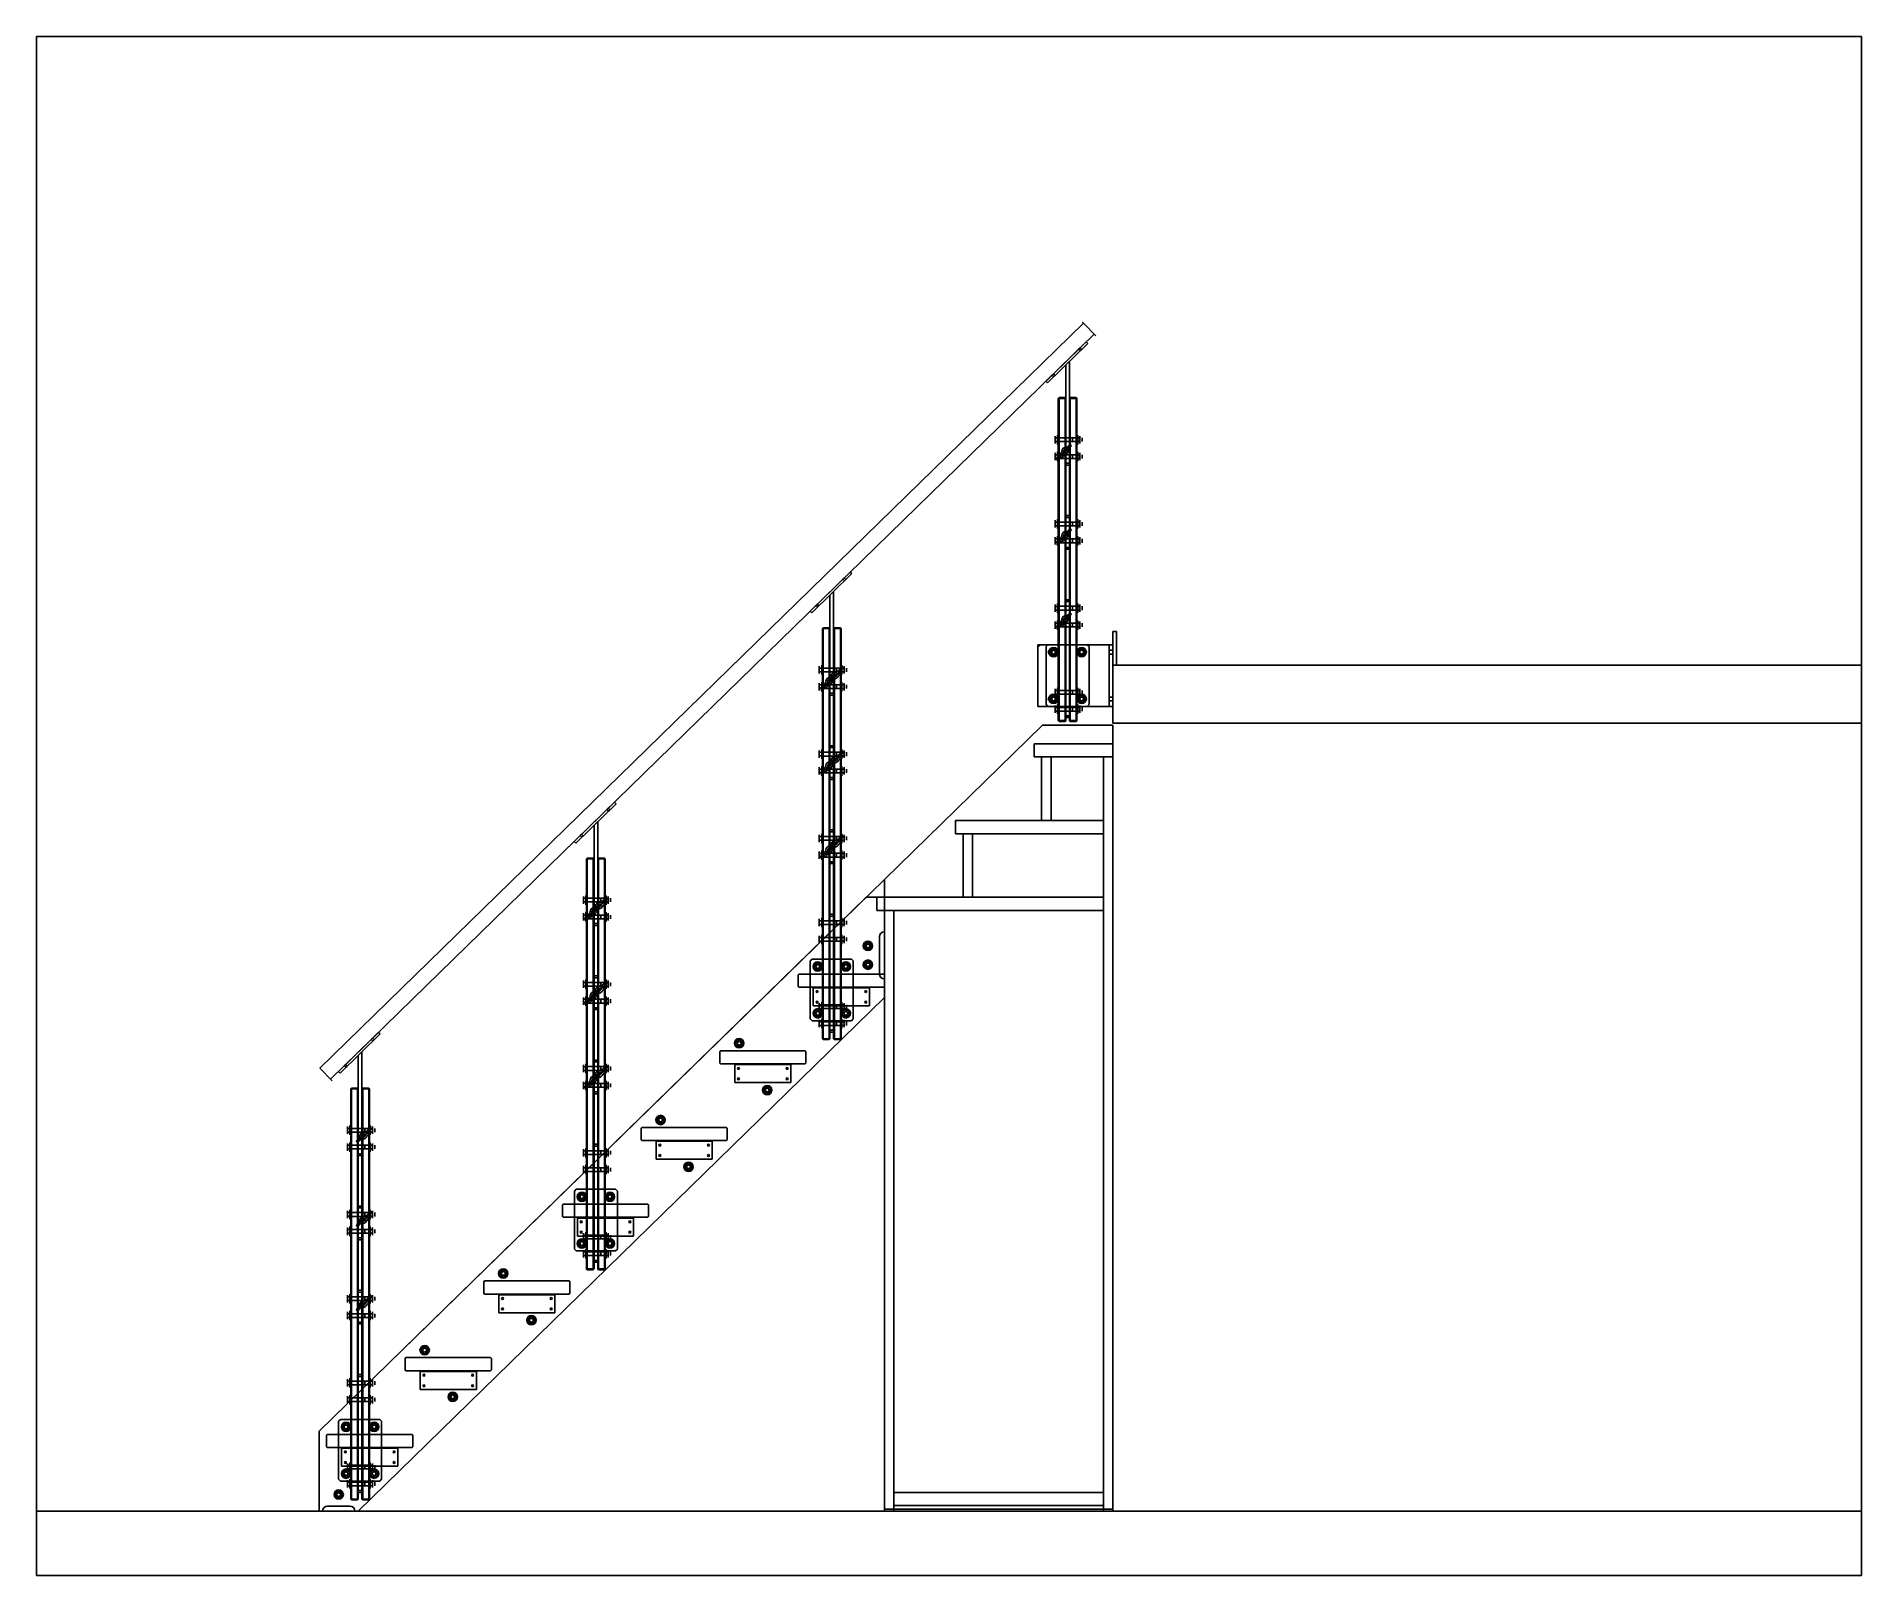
# Model space of a CAD drawing. Extents: x 0 to 2438, y 0 to 2056.
import ezdxf

# ---------------------------------------------------------------- set-up
doc = ezdxf.new("R2010")
doc.units = 0
doc.layers.get('0').update_dxf_attribs({"linetype": 'CONTINUOUS'})

msp = doc.modelspace()

# ---------------------------------------------------------------- linework, layer by layer
at = {"color": 253}
for p, q in [((0.076, 2056.14), (2437.57, 2056.14)), ((0.076, 0.076), (0.076, 2056.14)), ((2437.57, 0.076), (2437.57, 2056.14)), ((378.686, 677.736), (1398.38, 1673.15)), ((392.945, 663.127), (1412.64, 1658.54)), ((392.945, 663.127), (1412.64, 1658.54)), ((1398.38, 1673.15), (1414.73, 1656.4)), ((1414.73, 1656.4), (1412.64, 1658.54)), ((1412.64, 1658.54), (1412.64, 1658.54)), ((1412.64, 1658.54), (1414.73, 1656.4)), ((1402.01, 1648.17), (1348.34, 1595.78)), ((1402.01, 1648.17), (1348.34, 1595.78)), ((1350.44, 1593.63), (1404.1, 1646.02)), ((1392.17, 1638.56), (1394.27, 1636.42)), ((1393.96, 1640.31), (1396.05, 1638.16)), ((1404.1, 1646.02), (1402.01, 1648.17)), ((1404.1, 1646.02), (1402.01, 1648.17)), ((1379.77, 1622.27), (1374.77, 1617.39)), ((1374.77, 1617.39), (1374.77, 1486.13)), ((1377.21, 1619.77), (1379.77, 1622.27)), ((1377.24, 1619.8), (1379.77, 1622.27)), ((1377.27, 1619.83), (1379.77, 1622.27)), ((1377.44, 1619.99), (1379.77, 1622.27)), ((1379.77, 1486.13), (1379.77, 1622.27)), ((1348.34, 1595.78), (1350.44, 1593.63)), ((1348.34, 1595.78), (1350.44, 1593.63)), ((1356.39, 1603.64), (1358.49, 1601.49)), ((1358.18, 1605.39), (1360.28, 1603.24)), ((1364.77, 1572.63), (1365.77, 1573.63)), ((1364.77, 1142.13), (1364.77, 1572.63)), ((1365.77, 1572.63), (1364.77, 1572.63)), ((1365.77, 1573.63), (1373.77, 1573.63)), ((1365.77, 1572.63), (1365.77, 1573.63)), ((1365.77, 1142.13), (1365.77, 1572.63)), ((1365.77, 1572.63), (1373.77, 1572.63)), ((1373.77, 1572.63), (1373.77, 1573.63)), ((1374.77, 1572.63), (1373.77, 1573.63)), ((1373.77, 1142.13), (1373.77, 1572.63)), ((1373.77, 1572.63), (1374.77, 1572.63)), ((1374.77, 1486.13), (1374.77, 1572.63)), ((1374.77, 1142.13), (1374.77, 1572.63)), ((1379.77, 1572.63), (1380.77, 1573.63)), ((1379.77, 1142.13), (1379.77, 1572.63)), ((1380.77, 1572.63), (1379.77, 1572.63)), ((1388.77, 1573.63), (1380.77, 1573.63)), ((1380.77, 1572.63), (1380.77, 1573.63)), ((1388.77, 1572.63), (1380.77, 1572.63)), ((1380.77, 1142.13), (1380.77, 1572.63)), ((1389.77, 1572.63), (1388.77, 1573.63)), ((1388.77, 1572.63), (1388.77, 1573.63)), ((1388.77, 1572.63), (1389.77, 1572.63)), ((1388.77, 1142.13), (1388.77, 1572.63)), ((1389.77, 1142.13), (1389.77, 1572.63)), ((1360.57, 1522.29), (1360.57, 1519.84)), ((1360.57, 1514.93), (1360.57, 1519.84)), ((1360.57, 1519.84), (1363.77, 1519.84)), ((1360.57, 1514.93), (1360.57, 1512.47)), ((1360.57, 1514.93), (1363.77, 1514.93)), ((1363.77, 1523.63), (1363.77, 1511.13)), ((1363.77, 1522.29), (1363.77, 1519.84)), ((1363.77, 1522.29), (1363.77, 1519.84)), ((1363.77, 1517.38), (1363.77, 1519.88)), ((1363.77, 1519.88), (1363.77, 1514.88)), ((1363.77, 1519.84), (1363.77, 1519.88)), ((1363.77, 1519.88), (1363.77, 1519.84)), ((1363.77, 1519.88), (1364.77, 1519.88)), ((1363.77, 1519.88), (1379.77, 1519.88)), ((1363.77, 1519.84), (1363.77, 1519.03)), ((1363.77, 1519.03), (1363.77, 1519.84)), ((1363.77, 1514.93), (1363.77, 1519.84)), ((1363.77, 1514.93), (1363.77, 1519.84)), ((1363.77, 1519.03), (1363.77, 1518.2)), ((1363.77, 1518.2), (1363.77, 1519.03)), ((1363.77, 1518.2), (1363.77, 1517.38)), ((1363.77, 1516.57), (1363.77, 1518.2)), ((1363.77, 1514.88), (1363.77, 1517.38)), ((1363.77, 1517.38), (1363.77, 1516.57)), ((1363.77, 1515.74), (1363.77, 1516.57)), ((1363.77, 1516.57), (1363.77, 1515.74)), ((1363.77, 1514.93), (1363.77, 1515.74)), ((1363.77, 1515.74), (1363.77, 1514.93)), ((1363.77, 1514.93), (1363.77, 1514.88)), ((1363.77, 1514.88), (1363.77, 1514.93)), ((1363.77, 1514.93), (1363.77, 1512.47)), ((1363.77, 1514.93), (1363.77, 1512.47)), ((1363.77, 1514.88), (1364.77, 1514.88)), ((1363.77, 1514.88), (1379.77, 1514.88)), ((1364.77, 1517.38), (1364.77, 1523.63)), ((1364.77, 1523.63), (1364.77, 1511.13)), ((1364.77, 1517.38), (1364.77, 1519.88)), ((1364.77, 1519.88), (1364.77, 1514.88)), ((1364.77, 1517.38), (1364.77, 1519.88)), ((1364.77, 1519.88), (1364.77, 1514.88)), ((1374.77, 1519.88), (1364.77, 1519.88)), ((1364.77, 1514.88), (1364.77, 1517.38)), ((1364.77, 1511.13), (1364.77, 1517.38)), ((1364.77, 1514.88), (1364.77, 1517.38)), ((1374.77, 1514.88), (1364.77, 1514.88)), ((1374.77, 1517.38), (1374.77, 1519.88)), ((1374.77, 1519.88), (1374.77, 1514.88)), ((1374.77, 1517.38), (1374.77, 1519.88)), ((1374.77, 1519.88), (1374.77, 1514.88)), ((1379.77, 1519.88), (1374.77, 1519.88)), ((1374.77, 1514.88), (1374.77, 1517.38)), ((1374.77, 1514.88), (1374.77, 1517.38)), ((1379.77, 1514.88), (1374.77, 1514.88)), ((1379.77, 1517.38), (1379.77, 1519.88)), ((1379.77, 1519.88), (1379.77, 1514.88)), ((1379.77, 1517.38), (1379.77, 1519.88)), ((1379.77, 1519.88), (1379.77, 1514.88)), ((1389.77, 1519.88), (1379.77, 1519.88)), ((1379.77, 1519.88), (1383.77, 1519.88)), ((1379.77, 1514.88), (1379.77, 1517.38)), ((1379.77, 1514.88), (1379.77, 1517.38)), ((1389.77, 1514.88), (1379.77, 1514.88)), ((1379.77, 1514.88), (1383.77, 1514.88)), ((1383.77, 1514.88), (1383.77, 1519.88)), ((1383.77, 1519.88), (1383.77, 1517.38)), ((1383.77, 1519.88), (1393.77, 1519.88)), ((1383.77, 1517.38), (1383.77, 1514.88)), ((1383.77, 1514.88), (1393.77, 1514.88)), ((1389.77, 1517.38), (1389.77, 1523.63)), ((1389.77, 1523.63), (1389.77, 1511.13)), ((1389.77, 1517.38), (1389.77, 1519.88)), ((1389.77, 1519.88), (1389.77, 1514.88)), ((1389.77, 1517.38), (1389.77, 1519.88)), ((1389.77, 1519.88), (1389.77, 1514.88)), ((1389.77, 1519.88), (1390.77, 1519.88)), ((1389.77, 1514.88), (1389.77, 1517.38)), ((1389.77, 1511.13), (1389.77, 1517.38)), ((1389.77, 1514.88), (1389.77, 1517.38)), ((1389.77, 1514.88), (1390.77, 1514.88)), ((1390.77, 1523.63), (1390.77, 1511.13)), ((1390.77, 1519.84), (1390.77, 1522.29)), ((1390.77, 1519.84), (1390.77, 1522.29)), ((1390.77, 1517.38), (1390.77, 1519.88)), ((1390.77, 1519.88), (1390.77, 1514.88)), ((1390.77, 1517.38), (1390.77, 1519.88)), ((1390.77, 1519.88), (1390.77, 1514.88)), ((1390.77, 1519.88), (1393.77, 1519.88)), ((1390.77, 1519.84), (1390.77, 1514.93)), ((1393.77, 1519.84), (1390.77, 1519.84)), ((1390.77, 1519.84), (1390.77, 1514.93)), ((1390.77, 1514.88), (1390.77, 1517.38)), ((1390.77, 1514.88), (1390.77, 1517.38)), ((1393.77, 1514.93), (1390.77, 1514.93)), ((1390.77, 1512.47), (1390.77, 1514.93)), ((1390.77, 1512.47), (1390.77, 1514.93)), ((1390.77, 1514.88), (1393.77, 1514.88)), ((1393.77, 1519.84), (1393.77, 1522.29)), ((1393.77, 1517.38), (1393.77, 1519.88)), ((1393.77, 1519.88), (1393.77, 1514.88)), ((1393.77, 1519.84), (1393.77, 1514.93)), ((1393.77, 1514.88), (1393.77, 1517.38)), ((1393.77, 1512.47), (1393.77, 1514.93)), ((1396.77, 1514.88), (1396.77, 1519.88)), ((1360.57, 1499.79), (1360.57, 1497.34)), ((1360.57, 1492.43), (1360.57, 1497.34)), ((1360.57, 1497.34), (1363.77, 1497.34)), ((1365.81, 1496.72), (1360.57, 1491.61)), ((1360.57, 1492.43), (1360.57, 1489.97)), ((1360.57, 1492.43), (1363.77, 1492.43)), ((1362.47, 1489.97), (1367.55, 1494.93)), ((1363.77, 1501.13), (1363.77, 1488.63)), ((1363.77, 1499.79), (1363.77, 1497.34)), ((1363.77, 1499.79), (1363.77, 1497.34)), ((1363.77, 1494.88), (1363.77, 1497.38)), ((1363.77, 1497.38), (1363.77, 1492.38)), ((1363.77, 1497.34), (1363.77, 1497.38)), ((1363.77, 1497.38), (1363.77, 1497.34)), ((1363.77, 1497.38), (1364.77, 1497.38)), ((1363.77, 1497.38), (1379.77, 1497.38)), ((1363.77, 1497.34), (1363.77, 1496.53)), ((1363.77, 1496.53), (1363.77, 1497.34)), ((1363.77, 1492.43), (1363.77, 1497.34)), ((1363.77, 1492.43), (1363.77, 1497.34)), ((1363.77, 1496.53), (1363.77, 1495.7)), ((1363.77, 1495.7), (1363.77, 1496.53)), ((1363.77, 1495.7), (1363.77, 1494.88)), ((1363.77, 1494.07), (1363.77, 1495.7)), ((1363.77, 1492.38), (1363.77, 1494.88)), ((1363.77, 1494.88), (1363.77, 1494.07)), ((1363.77, 1493.24), (1363.77, 1494.07)), ((1363.77, 1494.07), (1363.77, 1493.24)), ((1363.77, 1492.43), (1363.77, 1493.24)), ((1363.77, 1493.24), (1363.77, 1492.43)), ((1363.77, 1492.43), (1363.77, 1492.38)), ((1363.77, 1492.38), (1363.77, 1492.43)), ((1363.77, 1492.43), (1363.77, 1489.97)), ((1363.77, 1492.43), (1363.77, 1489.97)), ((1363.77, 1492.38), (1364.77, 1492.38)), ((1363.77, 1492.38), (1379.77, 1492.38)), ((1364.77, 1494.88), (1364.77, 1501.13)), ((1364.77, 1501.13), (1364.77, 1488.63)), ((1364.77, 1494.88), (1364.77, 1497.38)), ((1364.77, 1497.38), (1364.77, 1492.38)), ((1364.77, 1494.88), (1364.77, 1497.38)), ((1364.77, 1497.38), (1364.77, 1492.38)), ((1374.77, 1497.38), (1364.77, 1497.38)), ((1364.77, 1492.38), (1364.77, 1494.88)), ((1364.77, 1488.63), (1364.77, 1494.88)), ((1364.77, 1492.38), (1364.77, 1494.88)), ((1374.77, 1492.38), (1364.77, 1492.38)), ((1367.6, 1498.47), (1365.81, 1496.72)), ((1365.81, 1496.72), (1365.83, 1496.7)), ((1365.83, 1496.7), (1365.81, 1496.72)), ((1365.83, 1496.7), (1365.81, 1496.72)), ((1365.81, 1496.72), (1365.83, 1496.7)), ((1365.83, 1496.7), (1365.9, 1496.64)), ((1365.9, 1496.64), (1365.83, 1496.7)), ((1365.9, 1496.64), (1365.83, 1496.7)), ((1365.83, 1496.7), (1365.9, 1496.64)), ((1365.9, 1496.64), (1366, 1496.53)), ((1366, 1496.53), (1365.9, 1496.64)), ((1366, 1496.53), (1365.9, 1496.64)), ((1365.9, 1496.64), (1366, 1496.53)), ((1366, 1496.53), (1366.14, 1496.39)), ((1366.14, 1496.39), (1366, 1496.53)), ((1366.14, 1496.39), (1366, 1496.53)), ((1366, 1496.53), (1366.14, 1496.39)), ((1366.14, 1496.39), (1366.3, 1496.22)), ((1366.3, 1496.22), (1366.14, 1496.39)), ((1366.3, 1496.22), (1366.14, 1496.39)), ((1366.14, 1496.39), (1366.3, 1496.22)), ((1366.3, 1496.22), (1366.49, 1496.03)), ((1366.49, 1496.03), (1366.3, 1496.22)), ((1366.49, 1496.03), (1366.3, 1496.22)), ((1366.3, 1496.22), (1366.49, 1496.03)), ((1366.49, 1496.03), (1366.68, 1495.83)), ((1366.68, 1495.83), (1366.49, 1496.03)), ((1366.68, 1495.83), (1366.49, 1496.03)), ((1366.49, 1496.03), (1366.68, 1495.83)), ((1366.68, 1495.83), (1366.88, 1495.63)), ((1366.88, 1495.63), (1366.68, 1495.83)), ((1366.88, 1495.63), (1366.68, 1495.83)), ((1366.68, 1495.83), (1366.88, 1495.63)), ((1366.88, 1495.63), (1367.06, 1495.44)), ((1367.06, 1495.44), (1366.88, 1495.63)), ((1367.06, 1495.44), (1366.88, 1495.63)), ((1366.88, 1495.63), (1367.06, 1495.44)), ((1367.06, 1495.44), (1367.23, 1495.27)), ((1367.23, 1495.27), (1367.06, 1495.44)), ((1367.23, 1495.27), (1367.06, 1495.44)), ((1367.06, 1495.44), (1367.23, 1495.27)), ((1367.23, 1495.27), (1367.36, 1495.13)), ((1367.36, 1495.13), (1367.23, 1495.27)), ((1367.36, 1495.13), (1367.23, 1495.27)), ((1367.23, 1495.27), (1367.36, 1495.13)), ((1367.36, 1495.13), (1367.47, 1495.02)), ((1367.47, 1495.02), (1367.36, 1495.13)), ((1367.47, 1495.02), (1367.36, 1495.13)), ((1367.36, 1495.13), (1367.47, 1495.02)), ((1367.47, 1495.02), (1367.53, 1494.96)), ((1367.53, 1494.96), (1367.47, 1495.02)), ((1367.53, 1494.96), (1367.47, 1495.02)), ((1367.47, 1495.02), (1367.53, 1494.96)), ((1367.53, 1494.96), (1367.55, 1494.93)), ((1367.55, 1494.93), (1367.53, 1494.96)), ((1367.55, 1494.93), (1367.53, 1494.96)), ((1367.53, 1494.96), (1367.55, 1494.93)), ((1367.55, 1494.93), (1369.34, 1496.68)), ((1369.34, 1496.68), (1367.55, 1494.93)), ((1367.57, 1494.91), (1367.55, 1494.93)), ((1367.55, 1494.93), (1367.57, 1494.91)), ((1367.64, 1494.85), (1367.57, 1494.91)), ((1367.57, 1494.91), (1367.64, 1494.85)), ((1367.74, 1494.74), (1367.64, 1494.85)), ((1367.64, 1494.85), (1367.74, 1494.74)), ((1367.88, 1494.6), (1367.74, 1494.74)), ((1367.74, 1494.74), (1367.88, 1494.6)), ((1368.05, 1494.43), (1367.88, 1494.6)), ((1367.88, 1494.6), (1368.05, 1494.43)), ((1368.23, 1494.24), (1368.05, 1494.43)), ((1368.05, 1494.43), (1368.23, 1494.24)), ((1368.43, 1494.04), (1368.23, 1494.24)), ((1368.23, 1494.24), (1368.43, 1494.04)), ((1368.62, 1493.84), (1368.43, 1494.04)), ((1368.43, 1494.04), (1368.62, 1493.84)), ((1368.81, 1493.65), (1368.62, 1493.84)), ((1368.62, 1493.84), (1368.81, 1493.65)), ((1368.97, 1493.48), (1368.81, 1493.65)), ((1368.81, 1493.65), (1368.97, 1493.48)), ((1369.11, 1493.34), (1368.97, 1493.48)), ((1368.97, 1493.48), (1369.11, 1493.34)), ((1369.22, 1493.23), (1369.11, 1493.34)), ((1369.11, 1493.34), (1369.22, 1493.23)), ((1369.28, 1493.17), (1369.22, 1493.23)), ((1369.22, 1493.23), (1369.28, 1493.17)), ((1369.3, 1493.15), (1369.28, 1493.17)), ((1369.28, 1493.17), (1369.3, 1493.15)), ((1369.3, 1493.15), (1371.09, 1494.89)), ((1369.36, 1496.66), (1369.34, 1496.68)), ((1369.34, 1496.68), (1369.36, 1496.66)), ((1369.43, 1496.59), (1369.36, 1496.66)), ((1369.36, 1496.66), (1369.43, 1496.59)), ((1369.53, 1496.49), (1369.43, 1496.59)), ((1369.43, 1496.59), (1369.53, 1496.49)), ((1369.67, 1496.35), (1369.53, 1496.49)), ((1369.53, 1496.49), (1369.67, 1496.35)), ((1369.84, 1496.18), (1369.67, 1496.35)), ((1369.67, 1496.35), (1369.84, 1496.18)), ((1370.02, 1495.99), (1369.84, 1496.18)), ((1369.84, 1496.18), (1370.02, 1495.99)), ((1370.22, 1495.79), (1370.02, 1495.99)), ((1370.02, 1495.99), (1370.22, 1495.79)), ((1370.41, 1495.59), (1370.22, 1495.79)), ((1370.22, 1495.79), (1370.41, 1495.59)), ((1370.59, 1495.4), (1370.41, 1495.59)), ((1370.41, 1495.59), (1370.59, 1495.4)), ((1370.76, 1495.23), (1370.59, 1495.4)), ((1370.59, 1495.4), (1370.76, 1495.23)), ((1370.9, 1495.09), (1370.76, 1495.23)), ((1370.76, 1495.23), (1370.9, 1495.09)), ((1371, 1494.98), (1370.9, 1495.09)), ((1370.9, 1495.09), (1371, 1494.98)), ((1371.07, 1494.91), (1371, 1494.98)), ((1371, 1494.98), (1371.07, 1494.91)), ((1371.09, 1494.89), (1371.07, 1494.91)), ((1371.07, 1494.91), (1371.09, 1494.89)), ((1374.77, 1494.88), (1374.77, 1497.38)), ((1374.77, 1497.38), (1374.77, 1492.38)), ((1374.77, 1494.88), (1374.77, 1497.38)), ((1374.77, 1497.38), (1374.77, 1492.38)), ((1379.77, 1497.38), (1374.77, 1497.38)), ((1374.77, 1492.38), (1374.77, 1494.88)), ((1374.77, 1492.38), (1374.77, 1494.88)), ((1379.77, 1492.38), (1374.77, 1492.38)), ((1378.17, 1507.01), (1378.17, 1507.01)), ((1379.77, 1494.88), (1379.77, 1497.38)), ((1379.77, 1497.38), (1379.77, 1492.38)), ((1379.77, 1494.88), (1379.77, 1497.38)), ((1379.77, 1497.38), (1379.77, 1492.38)), ((1389.77, 1497.38), (1379.77, 1497.38)), ((1379.77, 1497.38), (1383.77, 1497.38)), ((1379.77, 1492.38), (1379.77, 1494.88)), ((1379.77, 1492.38), (1379.77, 1494.88)), ((1389.77, 1492.38), (1379.77, 1492.38)), ((1379.77, 1492.38), (1383.77, 1492.38)), ((1383.77, 1492.38), (1383.77, 1497.38)), ((1383.77, 1497.38), (1383.77, 1494.88)), ((1383.77, 1497.38), (1393.77, 1497.38)), ((1383.77, 1494.88), (1383.77, 1492.38)), ((1383.77, 1492.38), (1393.77, 1492.38)), ((1389.77, 1494.88), (1389.77, 1501.13)), ((1389.77, 1501.13), (1389.77, 1488.63)), ((1389.77, 1494.88), (1389.77, 1497.38)), ((1389.77, 1497.38), (1389.77, 1492.38)), ((1389.77, 1494.88), (1389.77, 1497.38)), ((1389.77, 1497.38), (1389.77, 1492.38)), ((1389.77, 1497.38), (1390.77, 1497.38)), ((1389.77, 1492.38), (1389.77, 1494.88)), ((1389.77, 1488.63), (1389.77, 1494.88)), ((1389.77, 1492.38), (1389.77, 1494.88)), ((1389.77, 1492.38), (1390.77, 1492.38)), ((1390.77, 1501.13), (1390.77, 1488.63)), ((1390.77, 1497.34), (1390.77, 1499.79)), ((1390.77, 1497.34), (1390.77, 1499.79)), ((1390.77, 1494.88), (1390.77, 1497.38)), ((1390.77, 1497.38), (1390.77, 1492.38)), ((1390.77, 1494.88), (1390.77, 1497.38)), ((1390.77, 1497.38), (1390.77, 1492.38)), ((1390.77, 1497.38), (1393.77, 1497.38)), ((1390.77, 1497.34), (1390.77, 1492.43)), ((1393.77, 1497.34), (1390.77, 1497.34)), ((1390.77, 1497.34), (1390.77, 1492.43)), ((1390.77, 1492.38), (1390.77, 1494.88)), ((1390.77, 1492.38), (1390.77, 1494.88)), ((1393.77, 1492.43), (1390.77, 1492.43)), ((1390.77, 1489.97), (1390.77, 1492.43)), ((1390.77, 1489.97), (1390.77, 1492.43)), ((1390.77, 1492.38), (1393.77, 1492.38)), ((1393.77, 1497.34), (1393.77, 1499.79)), ((1393.77, 1494.88), (1393.77, 1497.38)), ((1393.77, 1497.38), (1393.77, 1492.38)), ((1393.77, 1497.34), (1393.77, 1492.43)), ((1393.77, 1492.38), (1393.77, 1494.88)), ((1393.77, 1489.97), (1393.77, 1492.43)), ((1396.77, 1492.38), (1396.77, 1497.38)), ((1374.77, 1483.63), (1374.77, 1486.13)), ((1374.77, 1486.13), (1379.77, 1486.13)), ((1374.77, 1483.63), (1379.77, 1483.63)), ((1379.77, 1483.63), (1379.77, 1486.13)), ((1374.77, 1413.63), (1374.77, 1416.13)), ((1374.77, 1413.63), (1374.77, 1416.13)), ((1379.77, 1416.13), (1374.77, 1416.13)), ((1379.77, 1413.63), (1379.77, 1416.13)), ((1360.57, 1409.79), (1360.57, 1407.34)), ((1360.57, 1402.43), (1360.57, 1407.34)), ((1360.57, 1407.34), (1363.77, 1407.34)), ((1360.57, 1402.43), (1360.57, 1399.98)), ((1360.57, 1402.43), (1363.77, 1402.43)), ((1363.77, 1411.13), (1363.77, 1398.63)), ((1363.77, 1409.79), (1363.77, 1407.34)), ((1363.77, 1409.79), (1363.77, 1407.34)), ((1363.77, 1404.88), (1363.77, 1407.38)), ((1363.77, 1407.38), (1363.77, 1402.38)), ((1363.77, 1407.34), (1363.77, 1407.38)), ((1363.77, 1407.38), (1363.77, 1407.34)), ((1363.77, 1407.38), (1364.77, 1407.38)), ((1363.77, 1407.38), (1383.77, 1407.38)), ((1363.77, 1407.34), (1363.77, 1406.53)), ((1363.77, 1406.53), (1363.77, 1407.34)), ((1363.77, 1402.43), (1363.77, 1407.34)), ((1363.77, 1402.43), (1363.77, 1407.34)), ((1363.77, 1406.53), (1363.77, 1405.7)), ((1363.77, 1405.7), (1363.77, 1406.53)), ((1363.77, 1405.7), (1363.77, 1404.88)), ((1363.77, 1404.07), (1363.77, 1405.7)), ((1363.77, 1402.38), (1363.77, 1404.88)), ((1363.77, 1404.88), (1363.77, 1404.07)), ((1363.77, 1403.24), (1363.77, 1404.07)), ((1363.77, 1404.07), (1363.77, 1403.24)), ((1363.77, 1402.43), (1363.77, 1403.24)), ((1363.77, 1403.24), (1363.77, 1402.43)), ((1363.77, 1402.43), (1363.77, 1402.38)), ((1363.77, 1402.38), (1363.77, 1402.43)), ((1363.77, 1402.43), (1363.77, 1399.98)), ((1363.77, 1402.43), (1363.77, 1399.98)), ((1363.77, 1402.38), (1364.77, 1402.38)), ((1363.77, 1402.38), (1383.77, 1402.38)), ((1364.77, 1404.88), (1364.77, 1411.13)), ((1364.77, 1411.13), (1364.77, 1398.63)), ((1364.77, 1404.88), (1364.77, 1407.38)), ((1364.77, 1407.38), (1364.77, 1402.38)), ((1364.77, 1404.88), (1364.77, 1407.38)), ((1364.77, 1407.38), (1364.77, 1402.38)), ((1374.77, 1407.38), (1364.77, 1407.38)), ((1364.77, 1402.38), (1364.77, 1404.88)), ((1364.77, 1398.63), (1364.77, 1404.88)), ((1364.77, 1402.38), (1364.77, 1404.88)), ((1374.77, 1402.38), (1364.77, 1402.38)), ((1374.77, 1373.63), (1374.77, 1413.63)), ((1374.77, 1373.63), (1374.77, 1413.63)), ((1379.77, 1413.63), (1374.77, 1413.63)), ((1374.77, 1404.88), (1374.77, 1407.38)), ((1374.77, 1407.38), (1374.77, 1402.38)), ((1374.77, 1404.88), (1374.77, 1407.38)), ((1374.77, 1407.38), (1374.77, 1402.38)), ((1379.77, 1407.38), (1374.77, 1407.38)), ((1374.77, 1402.38), (1374.77, 1404.88)), ((1374.77, 1402.38), (1374.77, 1404.88)), ((1379.77, 1402.38), (1374.77, 1402.38)), ((1378.17, 1394.51), (1378.17, 1394.51)), ((1379.77, 1373.63), (1379.77, 1413.63)), ((1379.77, 1404.88), (1379.77, 1407.38)), ((1379.77, 1407.38), (1379.77, 1402.38)), ((1379.77, 1404.88), (1379.77, 1407.38)), ((1379.77, 1407.38), (1379.77, 1402.38)), ((1389.77, 1407.38), (1379.77, 1407.38)), ((1379.77, 1402.38), (1379.77, 1404.88)), ((1379.77, 1402.38), (1379.77, 1404.88)), ((1389.77, 1402.38), (1379.77, 1402.38)), ((1383.77, 1402.38), (1383.77, 1407.38)), ((1383.77, 1407.38), (1383.77, 1404.88)), ((1383.77, 1407.38), (1393.77, 1407.38)), ((1383.77, 1404.88), (1383.77, 1402.38)), ((1383.77, 1402.38), (1393.77, 1402.38)), ((1389.77, 1404.88), (1389.77, 1411.13)), ((1389.77, 1411.13), (1389.77, 1398.63)), ((1389.77, 1404.88), (1389.77, 1407.38)), ((1389.77, 1407.38), (1389.77, 1402.38)), ((1389.77, 1404.88), (1389.77, 1407.38)), ((1389.77, 1407.38), (1389.77, 1402.38)), ((1389.77, 1407.38), (1390.77, 1407.38)), ((1389.77, 1402.38), (1389.77, 1404.88)), ((1389.77, 1398.63), (1389.77, 1404.88)), ((1389.77, 1402.38), (1389.77, 1404.88)), ((1389.77, 1402.38), (1390.77, 1402.38)), ((1390.77, 1411.13), (1390.77, 1398.63)), ((1390.77, 1407.34), (1390.77, 1409.79)), ((1390.77, 1407.34), (1390.77, 1409.79)), ((1390.77, 1404.88), (1390.77, 1407.38)), ((1390.77, 1407.38), (1390.77, 1402.38)), ((1390.77, 1404.88), (1390.77, 1407.38)), ((1390.77, 1407.38), (1390.77, 1402.38)), ((1390.77, 1407.38), (1393.77, 1407.38)), ((1390.77, 1407.34), (1390.77, 1402.43)), ((1393.77, 1407.34), (1390.77, 1407.34)), ((1390.77, 1407.34), (1390.77, 1402.43)), ((1390.77, 1402.38), (1390.77, 1404.88)), ((1390.77, 1402.38), (1390.77, 1404.88)), ((1393.77, 1402.43), (1390.77, 1402.43)), ((1390.77, 1399.98), (1390.77, 1402.43)), ((1390.77, 1399.98), (1390.77, 1402.43)), ((1390.77, 1402.38), (1393.77, 1402.38)), ((1393.77, 1407.34), (1393.77, 1409.79)), ((1393.77, 1404.88), (1393.77, 1407.38)), ((1393.77, 1407.38), (1393.77, 1402.38)), ((1393.77, 1407.34), (1393.77, 1402.43)), ((1393.77, 1402.38), (1393.77, 1404.88)), ((1393.77, 1399.98), (1393.77, 1402.43)), ((1396.77, 1402.38), (1396.77, 1407.38)), ((1360.57, 1387.29), (1360.57, 1384.84)), ((1360.57, 1379.93), (1360.57, 1384.84)), ((1360.57, 1384.84), (1363.77, 1384.84)), ((1365.81, 1384.23), (1360.57, 1379.11)), ((1360.57, 1379.93), (1360.57, 1377.48)), ((1360.57, 1379.93), (1363.77, 1379.93)), ((1362.47, 1377.48), (1367.55, 1382.43)), ((1363.77, 1388.63), (1363.77, 1376.13)), ((1363.77, 1387.29), (1363.77, 1384.84)), ((1363.77, 1387.29), (1363.77, 1384.84)), ((1363.77, 1382.38), (1363.77, 1384.88)), ((1363.77, 1384.88), (1363.77, 1379.88)), ((1363.77, 1384.84), (1363.77, 1384.88)), ((1363.77, 1384.88), (1363.77, 1384.84)), ((1363.77, 1384.88), (1364.77, 1384.88)), ((1363.77, 1384.88), (1383.77, 1384.88)), ((1363.77, 1384.84), (1363.77, 1384.02)), ((1363.77, 1384.02), (1363.77, 1384.84)), ((1363.77, 1379.93), (1363.77, 1384.84)), ((1363.77, 1379.93), (1363.77, 1384.84)), ((1363.77, 1384.02), (1363.77, 1383.2)), ((1363.77, 1383.2), (1363.77, 1384.02)), ((1363.77, 1383.2), (1363.77, 1382.38)), ((1363.77, 1381.57), (1363.77, 1383.2)), ((1363.77, 1379.88), (1363.77, 1382.38)), ((1363.77, 1382.38), (1363.77, 1381.57)), ((1363.77, 1380.74), (1363.77, 1381.57)), ((1363.77, 1381.57), (1363.77, 1380.74)), ((1363.77, 1379.93), (1363.77, 1380.74)), ((1363.77, 1380.74), (1363.77, 1379.93)), ((1363.77, 1379.93), (1363.77, 1379.88)), ((1363.77, 1379.88), (1363.77, 1379.93)), ((1363.77, 1379.93), (1363.77, 1377.48)), ((1363.77, 1379.93), (1363.77, 1377.48)), ((1363.77, 1379.88), (1364.77, 1379.88)), ((1363.77, 1379.88), (1383.77, 1379.88)), ((1364.77, 1382.38), (1364.77, 1388.63)), ((1364.77, 1388.63), (1364.77, 1376.13)), ((1364.77, 1382.38), (1364.77, 1384.88)), ((1364.77, 1384.88), (1364.77, 1379.88)), ((1364.77, 1382.38), (1364.77, 1384.88)), ((1364.77, 1384.88), (1364.77, 1379.88)), ((1374.77, 1384.88), (1364.77, 1384.88)), ((1364.77, 1379.88), (1364.77, 1382.38)), ((1364.77, 1376.13), (1364.77, 1382.38)), ((1364.77, 1379.88), (1364.77, 1382.38)), ((1374.77, 1379.88), (1364.77, 1379.88)), ((1367.6, 1385.97), (1365.81, 1384.23)), ((1365.81, 1384.23), (1365.83, 1384.2)), ((1365.83, 1384.2), (1365.81, 1384.23)), ((1365.83, 1384.2), (1365.81, 1384.23)), ((1365.81, 1384.23), (1365.83, 1384.2)), ((1365.83, 1384.2), (1365.9, 1384.14)), ((1365.9, 1384.14), (1365.83, 1384.2)), ((1365.9, 1384.14), (1365.83, 1384.2)), ((1365.83, 1384.2), (1365.9, 1384.14)), ((1365.9, 1384.14), (1366, 1384.03)), ((1366, 1384.03), (1365.9, 1384.14)), ((1366, 1384.03), (1365.9, 1384.14)), ((1365.9, 1384.14), (1366, 1384.03)), ((1366, 1384.03), (1366.14, 1383.89)), ((1366.14, 1383.89), (1366, 1384.03)), ((1366.14, 1383.89), (1366, 1384.03)), ((1366, 1384.03), (1366.14, 1383.89)), ((1366.14, 1383.89), (1366.3, 1383.72)), ((1366.3, 1383.72), (1366.14, 1383.89)), ((1366.3, 1383.72), (1366.14, 1383.89)), ((1366.14, 1383.89), (1366.3, 1383.72)), ((1366.3, 1383.72), (1366.49, 1383.53)), ((1366.49, 1383.53), (1366.3, 1383.72)), ((1366.49, 1383.53), (1366.3, 1383.72)), ((1366.3, 1383.72), (1366.49, 1383.53)), ((1366.49, 1383.53), (1366.68, 1383.33)), ((1366.68, 1383.33), (1366.49, 1383.53)), ((1366.68, 1383.33), (1366.49, 1383.53)), ((1366.49, 1383.53), (1366.68, 1383.33)), ((1366.68, 1383.33), (1366.88, 1383.13)), ((1366.88, 1383.13), (1366.68, 1383.33)), ((1366.88, 1383.13), (1366.68, 1383.33)), ((1366.68, 1383.33), (1366.88, 1383.13)), ((1366.88, 1383.13), (1367.06, 1382.94)), ((1367.06, 1382.94), (1366.88, 1383.13)), ((1367.06, 1382.94), (1366.88, 1383.13)), ((1366.88, 1383.13), (1367.06, 1382.94)), ((1367.06, 1382.94), (1367.23, 1382.77)), ((1367.23, 1382.77), (1367.06, 1382.94)), ((1367.23, 1382.77), (1367.06, 1382.94)), ((1367.06, 1382.94), (1367.23, 1382.77)), ((1367.23, 1382.77), (1367.36, 1382.63)), ((1367.36, 1382.63), (1367.23, 1382.77)), ((1367.36, 1382.63), (1367.23, 1382.77)), ((1367.23, 1382.77), (1367.36, 1382.63)), ((1367.36, 1382.63), (1367.47, 1382.52)), ((1367.47, 1382.52), (1367.36, 1382.63)), ((1367.47, 1382.52), (1367.36, 1382.63)), ((1367.36, 1382.63), (1367.47, 1382.52)), ((1367.47, 1382.52), (1367.53, 1382.46)), ((1367.53, 1382.46), (1367.47, 1382.52)), ((1367.53, 1382.46), (1367.47, 1382.52)), ((1367.47, 1382.52), (1367.53, 1382.46)), ((1367.53, 1382.46), (1367.55, 1382.43)), ((1367.55, 1382.43), (1367.53, 1382.46)), ((1367.55, 1382.43), (1367.53, 1382.46)), ((1367.53, 1382.46), (1367.55, 1382.43)), ((1367.55, 1382.43), (1369.34, 1384.18)), ((1369.34, 1384.18), (1367.55, 1382.43)), ((1367.57, 1382.41), (1367.55, 1382.43)), ((1367.55, 1382.43), (1367.57, 1382.41)), ((1367.64, 1382.35), (1367.57, 1382.41)), ((1367.57, 1382.41), (1367.64, 1382.35)), ((1367.74, 1382.24), (1367.64, 1382.35)), ((1367.64, 1382.35), (1367.74, 1382.24)), ((1367.88, 1382.1), (1367.74, 1382.24)), ((1367.74, 1382.24), (1367.88, 1382.1)), ((1368.05, 1381.93), (1367.88, 1382.1)), ((1367.88, 1382.1), (1368.05, 1381.93)), ((1368.23, 1381.74), (1368.05, 1381.93)), ((1368.05, 1381.93), (1368.23, 1381.74)), ((1368.62, 1381.34), (1368.23, 1381.74)), ((1368.23, 1381.74), (1368.62, 1381.34)), ((1368.81, 1381.15), (1368.62, 1381.34)), ((1368.62, 1381.34), (1368.81, 1381.15)), ((1368.97, 1380.98), (1368.81, 1381.15)), ((1368.81, 1381.15), (1368.97, 1380.98)), ((1369.11, 1380.84), (1368.97, 1380.98)), ((1368.97, 1380.98), (1369.11, 1380.84)), ((1369.22, 1380.73), (1369.11, 1380.84)), ((1369.11, 1380.84), (1369.22, 1380.73)), ((1369.28, 1380.67), (1369.22, 1380.73)), ((1369.22, 1380.73), (1369.28, 1380.67)), ((1369.3, 1380.65), (1369.28, 1380.67)), ((1369.28, 1380.67), (1369.3, 1380.65)), ((1369.3, 1380.65), (1371.09, 1382.39)), ((1369.36, 1384.16), (1369.34, 1384.18)), ((1369.34, 1384.18), (1369.36, 1384.16)), ((1369.43, 1384.09), (1369.36, 1384.16)), ((1369.36, 1384.16), (1369.43, 1384.09)), ((1369.53, 1383.99), (1369.43, 1384.09)), ((1369.43, 1384.09), (1369.53, 1383.99)), ((1369.67, 1383.84), (1369.53, 1383.99)), ((1369.53, 1383.99), (1369.67, 1383.84)), ((1369.84, 1383.68), (1369.67, 1383.84)), ((1369.67, 1383.84), (1369.84, 1383.68)), ((1370.02, 1383.49), (1369.84, 1383.68)), ((1369.84, 1383.68), (1370.02, 1383.49)), ((1370.41, 1383.09), (1370.02, 1383.49)), ((1370.02, 1383.49), (1370.41, 1383.09)), ((1370.59, 1382.9), (1370.41, 1383.09)), ((1370.41, 1383.09), (1370.59, 1382.9)), ((1370.76, 1382.73), (1370.59, 1382.9)), ((1370.59, 1382.9), (1370.76, 1382.73)), ((1370.9, 1382.59), (1370.76, 1382.73)), ((1370.76, 1382.73), (1370.9, 1382.59)), ((1371, 1382.48), (1370.9, 1382.59)), ((1370.9, 1382.59), (1371, 1382.48)), ((1371.07, 1382.42), (1371, 1382.48)), ((1371, 1382.48), (1371.07, 1382.42)), ((1371.09, 1382.39), (1371.07, 1382.42)), ((1371.07, 1382.42), (1371.09, 1382.39)), ((1374.77, 1382.38), (1374.77, 1384.88)), ((1374.77, 1384.88), (1374.77, 1379.88)), ((1374.77, 1382.38), (1374.77, 1384.88)), ((1374.77, 1384.88), (1374.77, 1379.88)), ((1379.77, 1384.88), (1374.77, 1384.88)), ((1374.77, 1379.88), (1374.77, 1382.38)), ((1374.77, 1379.88), (1374.77, 1382.38)), ((1379.77, 1379.88), (1374.77, 1379.88)), ((1374.77, 1373.63), (1374.77, 1371.13)), ((1374.77, 1373.63), (1374.77, 1371.13)), ((1379.77, 1373.63), (1374.77, 1373.63)), ((1379.77, 1371.13), (1374.77, 1371.13)), ((1379.77, 1382.38), (1379.77, 1384.88)), ((1379.77, 1384.88), (1379.77, 1379.88)), ((1379.77, 1382.38), (1379.77, 1384.88)), ((1379.77, 1384.88), (1379.77, 1379.88)), ((1389.77, 1384.88), (1379.77, 1384.88)), ((1379.77, 1379.88), (1379.77, 1382.38)), ((1379.77, 1379.88), (1379.77, 1382.38)), ((1389.77, 1379.88), (1379.77, 1379.88)), ((1379.77, 1373.63), (1379.77, 1371.13)), ((1383.77, 1379.88), (1383.77, 1384.88)), ((1383.77, 1384.88), (1383.77, 1382.38)), ((1383.77, 1384.88), (1393.77, 1384.88)), ((1383.77, 1382.38), (1383.77, 1379.88)), ((1383.77, 1379.88), (1393.77, 1379.88)), ((1389.77, 1382.38), (1389.77, 1388.63)), ((1389.77, 1388.63), (1389.77, 1376.13)), ((1389.77, 1382.38), (1389.77, 1384.88)), ((1389.77, 1384.88), (1389.77, 1379.88)), ((1389.77, 1382.38), (1389.77, 1384.88)), ((1389.77, 1384.88), (1389.77, 1379.88)), ((1389.77, 1384.88), (1390.77, 1384.88)), ((1389.77, 1379.88), (1389.77, 1382.38)), ((1389.77, 1376.13), (1389.77, 1382.38)), ((1389.77, 1379.88), (1389.77, 1382.38)), ((1389.77, 1379.88), (1390.77, 1379.88)), ((1390.77, 1388.63), (1390.77, 1376.13)), ((1390.77, 1384.84), (1390.77, 1387.29)), ((1390.77, 1384.84), (1390.77, 1387.29)), ((1390.77, 1382.38), (1390.77, 1384.88)), ((1390.77, 1384.88), (1390.77, 1379.88)), ((1390.77, 1382.38), (1390.77, 1384.88)), ((1390.77, 1384.88), (1390.77, 1379.88)), ((1390.77, 1384.88), (1393.77, 1384.88)), ((1390.77, 1384.84), (1390.77, 1379.93)), ((1393.77, 1384.84), (1390.77, 1384.84)), ((1390.77, 1384.84), (1390.77, 1379.93)), ((1390.77, 1379.88), (1390.77, 1382.38)), ((1390.77, 1379.88), (1390.77, 1382.38)), ((1393.77, 1379.93), (1390.77, 1379.93)), ((1390.77, 1377.48), (1390.77, 1379.93)), ((1390.77, 1377.48), (1390.77, 1379.93)), ((1390.77, 1379.88), (1393.77, 1379.88)), ((1393.77, 1384.84), (1393.77, 1387.29)), ((1393.77, 1382.38), (1393.77, 1384.88)), ((1393.77, 1384.88), (1393.77, 1379.88)), ((1393.77, 1384.84), (1393.77, 1379.93)), ((1393.77, 1379.88), (1393.77, 1382.38)), ((1393.77, 1377.48), (1393.77, 1379.93)), ((1396.77, 1379.88), (1396.77, 1384.88)), ((1087.01, 1340.67), (1033.34, 1288.28)), ((1087.01, 1340.67), (1033.34, 1288.28)), ((1089.11, 1338.52), (1087.01, 1340.67)), ((1089.11, 1338.52), (1087.01, 1340.67)), ((1035.44, 1286.13), (1089.11, 1338.52)), ((1077.17, 1331.06), (1079.27, 1328.92)), ((1078.96, 1332.81), (1081.06, 1330.66)), ((1041.39, 1296.14), (1043.49, 1293.99)), ((1043.18, 1297.88), (1045.28, 1295.74)), ((1064.77, 1314.77), (1059.77, 1309.89)), ((1059.77, 1309.89), (1059.77, 1178.63)), ((1062.21, 1312.27), (1064.77, 1314.77)), ((1062.24, 1312.29), (1064.77, 1314.77)), ((1062.27, 1312.33), (1064.77, 1314.77)), ((1062.44, 1312.5), (1064.77, 1314.77)), ((1064.77, 1178.63), (1064.77, 1314.77)), ((1360.57, 1297.29), (1360.57, 1294.84)), ((1360.57, 1289.93), (1360.57, 1294.84)), ((1360.57, 1294.84), (1363.77, 1294.84)), ((1363.77, 1298.63), (1363.77, 1286.13)), ((1363.77, 1297.29), (1363.77, 1294.84)), ((1363.77, 1297.29), (1363.77, 1294.84)), ((1363.77, 1292.38), (1363.77, 1294.88)), ((1363.77, 1294.88), (1363.77, 1289.88)), ((1363.77, 1294.84), (1363.77, 1294.88)), ((1363.77, 1294.88), (1363.77, 1294.84)), ((1363.77, 1294.88), (1364.77, 1294.88)), ((1363.77, 1294.88), (1383.77, 1294.88)), ((1363.77, 1294.84), (1363.77, 1294.02)), ((1363.77, 1294.02), (1363.77, 1294.84)), ((1363.77, 1289.93), (1363.77, 1294.84)), ((1363.77, 1289.93), (1363.77, 1294.84)), ((1363.77, 1294.02), (1363.77, 1293.2)), ((1363.77, 1293.2), (1363.77, 1294.02)), ((1363.77, 1293.2), (1363.77, 1292.38)), ((1363.77, 1291.57), (1363.77, 1293.2)), ((1363.77, 1289.88), (1363.77, 1292.38)), ((1363.77, 1292.38), (1363.77, 1291.57)), ((1364.77, 1292.38), (1364.77, 1298.63)), ((1364.77, 1298.63), (1364.77, 1286.13)), ((1364.77, 1292.38), (1364.77, 1294.88)), ((1364.77, 1294.88), (1364.77, 1289.88)), ((1364.77, 1292.38), (1364.77, 1294.88)), ((1364.77, 1294.88), (1364.77, 1289.88)), ((1374.77, 1294.88), (1364.77, 1294.88)), ((1364.77, 1289.88), (1364.77, 1292.38)), ((1364.77, 1286.13), (1364.77, 1292.38)), ((1364.77, 1289.88), (1364.77, 1292.38)), ((1374.77, 1301.13), (1374.77, 1303.63)), ((1374.77, 1301.13), (1374.77, 1303.63)), ((1379.77, 1303.63), (1374.77, 1303.63)), ((1374.77, 1148.63), (1374.77, 1301.13)), ((1374.77, 1243.63), (1374.77, 1301.13)), ((1379.77, 1301.13), (1374.77, 1301.13)), ((1374.77, 1292.38), (1374.77, 1294.88)), ((1374.77, 1294.88), (1374.77, 1289.88)), ((1374.77, 1292.38), (1374.77, 1294.88)), ((1374.77, 1294.88), (1374.77, 1289.88)), ((1379.77, 1294.88), (1374.77, 1294.88)), ((1374.77, 1289.88), (1374.77, 1292.38)), ((1374.77, 1289.88), (1374.77, 1292.38)), ((1379.77, 1301.13), (1379.77, 1303.63)), ((1379.77, 1243.63), (1379.77, 1301.13)), ((1379.77, 1292.38), (1379.77, 1294.88)), ((1379.77, 1294.88), (1379.77, 1289.88)), ((1379.77, 1292.38), (1379.77, 1294.88)), ((1379.77, 1294.88), (1379.77, 1289.88)), ((1389.77, 1294.88), (1379.77, 1294.88)), ((1379.77, 1289.88), (1379.77, 1292.38)), ((1379.77, 1289.88), (1379.77, 1292.38)), ((1383.77, 1289.88), (1383.77, 1294.88)), ((1383.77, 1294.88), (1383.77, 1292.38)), ((1383.77, 1294.88), (1393.77, 1294.88)), ((1383.77, 1292.38), (1383.77, 1289.88)), ((1389.77, 1292.38), (1389.77, 1298.63)), ((1389.77, 1298.63), (1389.77, 1286.13)), ((1389.77, 1292.38), (1389.77, 1294.88)), ((1389.77, 1294.88), (1389.77, 1289.88)), ((1389.77, 1292.38), (1389.77, 1294.88)), ((1389.77, 1294.88), (1389.77, 1289.88)), ((1389.77, 1294.88), (1390.77, 1294.88)), ((1389.77, 1289.88), (1389.77, 1292.38)), ((1389.77, 1286.13), (1389.77, 1292.38)), ((1389.77, 1289.88), (1389.77, 1292.38)), ((1390.77, 1298.63), (1390.77, 1286.13)), ((1390.77, 1294.84), (1390.77, 1297.29)), ((1390.77, 1294.84), (1390.77, 1297.29)), ((1390.77, 1292.38), (1390.77, 1294.88)), ((1390.77, 1294.88), (1390.77, 1289.88)), ((1390.77, 1292.38), (1390.77, 1294.88)), ((1390.77, 1294.88), (1390.77, 1289.88)), ((1390.77, 1294.88), (1393.77, 1294.88)), ((1390.77, 1294.84), (1390.77, 1289.93)), ((1393.77, 1294.84), (1390.77, 1294.84)), ((1390.77, 1294.84), (1390.77, 1289.93)), ((1390.77, 1289.88), (1390.77, 1292.38)), ((1390.77, 1289.88), (1390.77, 1292.38)), ((1393.77, 1294.84), (1393.77, 1297.29)), ((1393.77, 1292.38), (1393.77, 1294.88)), ((1393.77, 1294.88), (1393.77, 1289.88)), ((1393.77, 1294.84), (1393.77, 1289.93)), ((1393.77, 1289.88), (1393.77, 1292.38)), ((1396.77, 1289.88), (1396.77, 1294.88)), ((1033.34, 1288.28), (1035.44, 1286.13)), ((1033.34, 1288.28), (1035.44, 1286.13)), ((1360.57, 1289.93), (1360.57, 1287.48)), ((1360.57, 1289.93), (1363.77, 1289.93)), ((1360.57, 1274.79), (1360.57, 1272.34)), ((1360.57, 1267.43), (1360.57, 1272.34)), ((1360.57, 1272.34), (1363.77, 1272.34)), ((1365.81, 1271.73), (1360.57, 1266.61)), ((1362.47, 1264.98), (1367.55, 1269.94)), ((1363.77, 1290.74), (1363.77, 1291.57)), ((1363.77, 1291.57), (1363.77, 1290.74)), ((1363.77, 1289.93), (1363.77, 1290.74)), ((1363.77, 1290.74), (1363.77, 1289.93)), ((1363.77, 1289.93), (1363.77, 1289.88)), ((1363.77, 1289.88), (1363.77, 1289.93)), ((1363.77, 1289.93), (1363.77, 1287.48)), ((1363.77, 1289.93), (1363.77, 1287.48)), ((1363.77, 1289.88), (1364.77, 1289.88)), ((1363.77, 1289.88), (1383.77, 1289.88)), ((1363.77, 1276.13), (1363.77, 1263.63)), ((1363.77, 1274.79), (1363.77, 1272.34)), ((1363.77, 1274.79), (1363.77, 1272.34)), ((1363.77, 1269.88), (1363.77, 1272.38)), ((1363.77, 1272.38), (1363.77, 1267.38)), ((1363.77, 1272.34), (1363.77, 1272.38)), ((1363.77, 1272.38), (1363.77, 1272.34)), ((1363.77, 1272.38), (1364.77, 1272.38)), ((1363.77, 1272.38), (1383.77, 1272.38)), ((1363.77, 1272.34), (1363.77, 1271.52)), ((1363.77, 1271.52), (1363.77, 1272.34)), ((1363.77, 1267.43), (1363.77, 1272.34)), ((1363.77, 1267.43), (1363.77, 1272.34)), ((1363.77, 1271.52), (1363.77, 1270.69)), ((1363.77, 1270.69), (1363.77, 1271.52)), ((1363.77, 1270.69), (1363.77, 1269.88)), ((1363.77, 1269.07), (1363.77, 1270.69)), ((1363.77, 1267.38), (1363.77, 1269.88)), ((1363.77, 1269.88), (1363.77, 1269.07)), ((1363.77, 1268.24), (1363.77, 1269.07)), ((1363.77, 1269.07), (1363.77, 1268.24)), ((1363.77, 1267.43), (1363.77, 1268.24)), ((1363.77, 1268.24), (1363.77, 1267.43)), ((1374.77, 1289.88), (1364.77, 1289.88)), ((1364.77, 1269.88), (1364.77, 1276.13)), ((1364.77, 1276.13), (1364.77, 1263.63)), ((1364.77, 1269.88), (1364.77, 1272.38)), ((1364.77, 1272.38), (1364.77, 1267.38)), ((1364.77, 1269.88), (1364.77, 1272.38)), ((1364.77, 1272.38), (1364.77, 1267.38)), ((1374.77, 1272.38), (1364.77, 1272.38)), ((1364.77, 1267.38), (1364.77, 1269.88)), ((1364.77, 1263.63), (1364.77, 1269.88)), ((1364.77, 1267.38), (1364.77, 1269.88)), ((1367.6, 1273.47), (1365.81, 1271.73)), ((1365.81, 1271.73), (1365.83, 1271.7)), ((1365.83, 1271.7), (1365.81, 1271.73)), ((1365.83, 1271.7), (1365.81, 1271.73)), ((1365.81, 1271.73), (1365.83, 1271.7)), ((1365.83, 1271.7), (1365.9, 1271.64)), ((1365.9, 1271.64), (1365.83, 1271.7)), ((1365.9, 1271.64), (1365.83, 1271.7)), ((1365.83, 1271.7), (1365.9, 1271.64)), ((1365.9, 1271.64), (1366, 1271.53)), ((1366, 1271.53), (1365.9, 1271.64)), ((1366, 1271.53), (1365.9, 1271.64)), ((1365.9, 1271.64), (1366, 1271.53)), ((1366, 1271.53), (1366.14, 1271.39)), ((1366.14, 1271.39), (1366, 1271.53)), ((1366.14, 1271.39), (1366, 1271.53)), ((1366, 1271.53), (1366.14, 1271.39)), ((1366.14, 1271.39), (1366.3, 1271.22)), ((1366.3, 1271.22), (1366.14, 1271.39)), ((1366.3, 1271.22), (1366.14, 1271.39)), ((1366.14, 1271.39), (1366.3, 1271.22)), ((1366.3, 1271.22), (1366.49, 1271.03)), ((1366.49, 1271.03), (1366.3, 1271.22)), ((1366.49, 1271.03), (1366.3, 1271.22)), ((1366.3, 1271.22), (1366.49, 1271.03)), ((1366.49, 1271.03), (1366.68, 1270.83)), ((1366.68, 1270.83), (1366.49, 1271.03)), ((1366.68, 1270.83), (1366.49, 1271.03)), ((1366.49, 1271.03), (1366.68, 1270.83)), ((1366.68, 1270.83), (1366.88, 1270.63)), ((1366.88, 1270.63), (1366.68, 1270.83)), ((1366.88, 1270.63), (1366.68, 1270.83)), ((1366.68, 1270.83), (1366.88, 1270.63)), ((1366.88, 1270.63), (1367.06, 1270.44)), ((1367.06, 1270.44), (1366.88, 1270.63)), ((1367.06, 1270.44), (1366.88, 1270.63)), ((1366.88, 1270.63), (1367.06, 1270.44)), ((1367.06, 1270.44), (1367.23, 1270.27)), ((1367.23, 1270.27), (1367.06, 1270.44)), ((1367.23, 1270.27), (1367.06, 1270.44)), ((1367.06, 1270.44), (1367.23, 1270.27)), ((1367.23, 1270.27), (1367.36, 1270.13)), ((1367.36, 1270.13), (1367.23, 1270.27)), ((1367.36, 1270.13), (1367.23, 1270.27)), ((1367.23, 1270.27), (1367.36, 1270.13)), ((1367.36, 1270.13), (1367.47, 1270.02)), ((1367.47, 1270.02), (1367.36, 1270.13)), ((1367.47, 1270.02), (1367.36, 1270.13)), ((1367.36, 1270.13), (1367.47, 1270.02)), ((1367.47, 1270.02), (1367.53, 1269.96)), ((1367.53, 1269.96), (1367.47, 1270.02)), ((1367.53, 1269.96), (1367.47, 1270.02)), ((1367.47, 1270.02), (1367.53, 1269.96)), ((1367.53, 1269.96), (1367.55, 1269.94)), ((1367.55, 1269.94), (1367.53, 1269.96)), ((1367.55, 1269.94), (1367.53, 1269.96)), ((1367.53, 1269.96), (1367.55, 1269.94)), ((1367.55, 1269.94), (1369.34, 1271.68)), ((1369.34, 1271.68), (1367.55, 1269.94)), ((1367.57, 1269.91), (1367.55, 1269.94)), ((1367.55, 1269.94), (1367.57, 1269.91)), ((1367.64, 1269.85), (1367.57, 1269.91)), ((1367.57, 1269.91), (1367.64, 1269.85)), ((1367.74, 1269.74), (1367.64, 1269.85)), ((1367.64, 1269.85), (1367.74, 1269.74)), ((1367.88, 1269.6), (1367.74, 1269.74)), ((1367.74, 1269.74), (1367.88, 1269.6)), ((1368.05, 1269.43), (1367.88, 1269.6)), ((1367.88, 1269.6), (1368.05, 1269.43)), ((1368.23, 1269.24), (1368.05, 1269.43)), ((1368.05, 1269.43), (1368.23, 1269.24)), ((1368.43, 1269.04), (1368.23, 1269.24)), ((1368.23, 1269.24), (1368.43, 1269.04)), ((1368.62, 1268.84), (1368.43, 1269.04)), ((1368.43, 1269.04), (1368.62, 1268.84)), ((1368.81, 1268.65), (1368.62, 1268.84)), ((1368.62, 1268.84), (1368.81, 1268.65)), ((1368.97, 1268.48), (1368.81, 1268.65)), ((1368.81, 1268.65), (1368.97, 1268.48)), ((1369.11, 1268.34), (1368.97, 1268.48)), ((1368.97, 1268.48), (1369.11, 1268.34)), ((1369.22, 1268.24), (1369.11, 1268.34)), ((1369.11, 1268.34), (1369.22, 1268.24)), ((1369.28, 1268.17), (1369.22, 1268.24)), ((1369.22, 1268.24), (1369.28, 1268.17)), ((1369.3, 1268.15), (1369.28, 1268.17)), ((1369.28, 1268.17), (1369.3, 1268.15)), ((1369.3, 1268.15), (1371.09, 1269.89)), ((1369.36, 1271.66), (1369.34, 1271.68)), ((1369.34, 1271.68), (1369.36, 1271.66)), ((1369.43, 1271.59), (1369.36, 1271.66)), ((1369.36, 1271.66), (1369.43, 1271.59)), ((1369.53, 1271.49), (1369.43, 1271.59)), ((1369.43, 1271.59), (1369.53, 1271.49)), ((1369.67, 1271.34), (1369.53, 1271.49)), ((1369.53, 1271.49), (1369.67, 1271.34)), ((1369.84, 1271.17), (1369.67, 1271.34)), ((1369.67, 1271.34), (1369.84, 1271.17)), ((1370.02, 1270.99), (1369.84, 1271.17)), ((1369.84, 1271.17), (1370.02, 1270.99)), ((1370.22, 1270.79), (1370.02, 1270.99)), ((1370.02, 1270.99), (1370.22, 1270.79)), ((1370.41, 1270.59), (1370.22, 1270.79)), ((1370.22, 1270.79), (1370.41, 1270.59)), ((1370.59, 1270.4), (1370.41, 1270.59)), ((1370.41, 1270.59), (1370.59, 1270.4)), ((1370.76, 1270.23), (1370.59, 1270.4)), ((1370.59, 1270.4), (1370.76, 1270.23)), ((1370.9, 1270.09), (1370.76, 1270.23)), ((1370.76, 1270.23), (1370.9, 1270.09)), ((1371, 1269.98), (1370.9, 1270.09)), ((1370.9, 1270.09), (1371, 1269.98)), ((1371.07, 1269.92), (1371, 1269.98)), ((1371, 1269.98), (1371.07, 1269.92)), ((1371.09, 1269.89), (1371.07, 1269.92)), ((1371.07, 1269.92), (1371.09, 1269.89)), ((1379.77, 1289.88), (1374.77, 1289.88)), ((1374.77, 1269.88), (1374.77, 1272.38)), ((1374.77, 1272.38), (1374.77, 1267.38)), ((1374.77, 1269.88), (1374.77, 1272.38)), ((1374.77, 1272.38), (1374.77, 1267.38)), ((1379.77, 1272.38), (1374.77, 1272.38)), ((1374.77, 1267.38), (1374.77, 1269.88)), ((1374.77, 1267.38), (1374.77, 1269.88)), ((1378.17, 1282.01), (1378.17, 1282.01)), ((1389.77, 1289.88), (1379.77, 1289.88)), ((1379.77, 1269.88), (1379.77, 1272.38)), ((1379.77, 1272.38), (1379.77, 1267.38)), ((1379.77, 1269.88), (1379.77, 1272.38)), ((1379.77, 1272.38), (1379.77, 1267.38)), ((1389.77, 1272.38), (1379.77, 1272.38)), ((1379.77, 1267.38), (1379.77, 1269.88)), ((1379.77, 1267.38), (1379.77, 1269.88)), ((1383.77, 1289.88), (1393.77, 1289.88)), ((1383.77, 1267.38), (1383.77, 1272.38)), ((1383.77, 1272.38), (1383.77, 1269.88)), ((1383.77, 1272.38), (1393.77, 1272.38)), ((1383.77, 1269.88), (1383.77, 1267.38)), ((1389.77, 1289.88), (1390.77, 1289.88)), ((1389.77, 1269.88), (1389.77, 1276.13)), ((1389.77, 1276.13), (1389.77, 1263.63)), ((1389.77, 1269.88), (1389.77, 1272.38)), ((1389.77, 1272.38), (1389.77, 1267.38)), ((1389.77, 1269.88), (1389.77, 1272.38)), ((1389.77, 1272.38), (1389.77, 1267.38)), ((1389.77, 1272.38), (1390.77, 1272.38)), ((1389.77, 1267.38), (1389.77, 1269.88)), ((1389.77, 1263.63), (1389.77, 1269.88)), ((1389.77, 1267.38), (1389.77, 1269.88)), ((1393.77, 1289.93), (1390.77, 1289.93)), ((1390.77, 1287.48), (1390.77, 1289.93)), ((1390.77, 1287.48), (1390.77, 1289.93)), ((1390.77, 1289.88), (1393.77, 1289.88)), ((1390.77, 1276.13), (1390.77, 1263.63)), ((1390.77, 1272.34), (1390.77, 1274.79)), ((1390.77, 1272.34), (1390.77, 1274.79)), ((1390.77, 1269.88), (1390.77, 1272.38)), ((1390.77, 1272.38), (1390.77, 1267.38)), ((1390.77, 1269.88), (1390.77, 1272.38)), ((1390.77, 1272.38), (1390.77, 1267.38)), ((1390.77, 1272.38), (1393.77, 1272.38)), ((1390.77, 1272.34), (1390.77, 1267.43)), ((1393.77, 1272.34), (1390.77, 1272.34)), ((1390.77, 1272.34), (1390.77, 1267.43)), ((1390.77, 1267.38), (1390.77, 1269.88)), ((1390.77, 1267.38), (1390.77, 1269.88)), ((1393.77, 1287.48), (1393.77, 1289.93)), ((1393.77, 1272.34), (1393.77, 1274.79)), ((1393.77, 1269.88), (1393.77, 1272.38)), ((1393.77, 1272.38), (1393.77, 1267.38)), ((1393.77, 1272.34), (1393.77, 1267.43)), ((1393.77, 1267.38), (1393.77, 1269.88)), ((1396.77, 1267.38), (1396.77, 1272.38)), ((1049.77, 1265.13), (1050.77, 1266.13)), ((1049.77, 717.134), (1049.77, 1265.13)), ((1050.77, 1265.13), (1049.77, 1265.13)), ((1050.77, 1266.13), (1058.77, 1266.13)), ((1050.77, 1265.13), (1050.77, 1266.13)), ((1050.77, 717.134), (1050.77, 1265.13)), ((1050.77, 1265.13), (1058.77, 1265.13)), ((1058.77, 1265.13), (1058.77, 1266.13)), ((1059.77, 1265.13), (1058.77, 1266.13)), ((1058.77, 717.134), (1058.77, 1265.13)), ((1058.77, 1265.13), (1059.77, 1265.13)), ((1059.77, 1178.63), (1059.77, 1265.13)), ((1059.77, 717.134), (1059.77, 1265.13)), ((1064.77, 1265.13), (1065.77, 1266.13)), ((1064.77, 717.134), (1064.77, 1265.13)), ((1065.77, 1265.13), (1064.77, 1265.13)), ((1073.77, 1266.13), (1065.77, 1266.13)), ((1065.77, 1265.13), (1065.77, 1266.13)), ((1073.77, 1265.13), (1065.77, 1265.13)), ((1065.77, 717.134), (1065.77, 1265.13)), ((1074.77, 1265.13), (1073.77, 1266.13)), ((1073.77, 1265.13), (1073.77, 1266.13)), ((1073.77, 1265.13), (1074.77, 1265.13)), ((1073.77, 717.134), (1073.77, 1265.13)), ((1074.77, 717.134), (1074.77, 1265.13)), ((1337.57, 1240.67), (1340.61, 1243.63)), ((1337.57, 1161.13), (1337.57, 1243.63)), ((1337.57, 1243.63), (1437.58, 1243.63)), ((1348.52, 1241.13), (1351.02, 1243.63)), ((1403.52, 1243.63), (1351.02, 1243.63)), ((1403.52, 1243.63), (1351.02, 1243.63)), ((1360.57, 1267.43), (1360.57, 1264.98)), ((1360.57, 1267.43), (1363.77, 1267.43)), ((1363.77, 1267.43), (1363.77, 1267.38)), ((1363.77, 1267.38), (1363.77, 1267.43)), ((1363.77, 1267.43), (1363.77, 1264.98)), ((1363.77, 1267.43), (1363.77, 1264.98)), ((1363.77, 1267.38), (1364.77, 1267.38)), ((1363.77, 1267.38), (1383.77, 1267.38)), ((1374.77, 1267.38), (1364.77, 1267.38)), ((1364.77, 1243.63), (1374.77, 1243.63)), ((1379.77, 1267.38), (1374.77, 1267.38)), ((1374.77, 1161.13), (1374.77, 1243.63)), ((1374.77, 1243.63), (1379.77, 1243.63)), ((1389.77, 1267.38), (1379.77, 1267.38)), ((1379.77, 1243.63), (1389.77, 1243.63)), ((1379.77, 1161.13), (1379.77, 1243.63)), ((1383.77, 1267.38), (1393.77, 1267.38)), ((1389.77, 1267.38), (1390.77, 1267.38)), ((1393.77, 1267.43), (1390.77, 1267.43)), ((1390.77, 1264.98), (1390.77, 1267.43)), ((1390.77, 1264.98), (1390.77, 1267.43)), ((1390.77, 1267.38), (1393.77, 1267.38)), ((1393.77, 1264.98), (1393.77, 1267.43)), ((1403.52, 1243.63), (1406.02, 1241.13)), ((1432.57, 1161.13), (1432.57, 1243.63)), ((1437.58, 1216.13), (1437.58, 1261.13)), ((1442.58, 1261.13), (1437.58, 1261.13)), ((1437.58, 1161.13), (1437.58, 1243.63)), ((1437.58, 1161.13), (1437.58, 1243.63)), ((1442.58, 1216.13), (1442.58, 1261.13)), ((1348.52, 1163.63), (1348.52, 1241.13)), ((1361.33, 1236.13), (1353.83, 1236.13)), ((1353.83, 1236.13), (1361.33, 1236.13)), ((1361.33, 1231.13), (1353.83, 1231.13)), ((1353.83, 1231.13), (1361.33, 1231.13)), ((1354.28, 1236.09), (1358.53, 1238.54)), ((1354.28, 1236.09), (1358.53, 1238.54)), ((1358.53, 1238.54), (1354.28, 1236.09)), ((1354.28, 1236.09), (1354.28, 1231.18)), ((1354.28, 1236.09), (1354.28, 1231.18)), ((1354.28, 1231.18), (1354.28, 1236.09)), ((1358.53, 1228.73), (1354.28, 1231.18)), ((1358.53, 1228.73), (1354.28, 1231.18)), ((1354.28, 1231.18), (1358.53, 1228.73)), ((1362.78, 1236.09), (1358.53, 1238.54)), ((1362.78, 1236.09), (1358.53, 1238.54)), ((1358.53, 1238.54), (1362.78, 1236.09)), ((1358.53, 1228.73), (1362.78, 1231.18)), ((1358.53, 1228.73), (1362.78, 1231.18)), ((1362.78, 1231.18), (1358.53, 1228.73)), ((1362.78, 1236.09), (1362.78, 1231.18)), ((1362.78, 1236.09), (1362.78, 1231.18)), ((1362.78, 1231.18), (1362.78, 1236.09)), ((1398.83, 1236.13), (1391.33, 1236.13)), ((1391.33, 1236.13), (1398.83, 1236.13)), ((1398.83, 1231.13), (1391.33, 1231.13)), ((1391.33, 1231.13), (1398.83, 1231.13)), ((1391.78, 1236.09), (1396.03, 1238.54)), ((1391.78, 1236.09), (1396.03, 1238.54)), ((1396.03, 1238.54), (1391.78, 1236.09)), ((1391.78, 1236.09), (1391.78, 1231.18)), ((1391.78, 1236.09), (1391.78, 1231.18)), ((1391.78, 1231.18), (1391.78, 1236.09)), ((1396.03, 1228.73), (1391.78, 1231.18)), ((1396.03, 1228.73), (1391.78, 1231.18)), ((1391.78, 1231.18), (1396.03, 1228.73)), ((1400.28, 1236.09), (1396.03, 1238.54)), ((1400.28, 1236.09), (1396.03, 1238.54)), ((1396.03, 1238.54), (1400.28, 1236.09)), ((1396.03, 1228.73), (1400.28, 1231.18)), ((1396.03, 1228.73), (1400.28, 1231.18)), ((1400.28, 1231.18), (1396.03, 1228.73)), ((1400.28, 1236.09), (1400.28, 1231.18)), ((1400.28, 1236.09), (1400.28, 1231.18)), ((1400.28, 1231.18), (1400.28, 1236.09)), ((1406.02, 1163.63), (1406.02, 1241.13)), ((1432.57, 1236.13), (1432.57, 1231.13)), ((1432.57, 1236.13), (1437.58, 1236.13)), ((1432.57, 1236.13), (1437.58, 1236.13)), ((1432.57, 1231.13), (1432.57, 1236.13)), ((1432.57, 1231.13), (1437.58, 1231.13)), ((1432.57, 1231.13), (1437.58, 1231.13)), ((1437.58, 1236.13), (1437.58, 1231.13)), ((1437.58, 1231.13), (1437.58, 1236.13)), ((1045.57, 1214.79), (1045.57, 1212.34)), ((1045.57, 1207.43), (1045.57, 1212.34)), ((1045.57, 1212.34), (1048.77, 1212.34)), ((1045.57, 1207.43), (1045.57, 1204.98)), ((1045.57, 1207.43), (1048.77, 1207.43)), ((1048.77, 1216.13), (1048.77, 1203.64)), ((1048.77, 1214.79), (1048.77, 1212.34)), ((1048.77, 1214.79), (1048.77, 1212.34)), ((1048.77, 1209.88), (1048.77, 1212.38)), ((1048.77, 1212.38), (1048.77, 1207.38)), ((1048.77, 1212.34), (1048.77, 1212.38)), ((1048.77, 1212.38), (1048.77, 1212.34)), ((1048.77, 1212.38), (1049.77, 1212.38)), ((1048.77, 1212.38), (1064.77, 1212.38)), ((1048.77, 1212.34), (1048.77, 1211.53)), ((1048.77, 1211.53), (1048.77, 1212.34)), ((1048.77, 1207.43), (1048.77, 1212.34)), ((1048.77, 1207.43), (1048.77, 1212.34)), ((1048.77, 1211.53), (1048.77, 1210.69)), ((1048.77, 1210.69), (1048.77, 1211.53)), ((1048.77, 1210.69), (1048.77, 1209.88)), ((1048.77, 1209.07), (1048.77, 1210.69)), ((1048.77, 1207.38), (1048.77, 1209.88)), ((1048.77, 1209.88), (1048.77, 1209.07)), ((1048.77, 1208.24), (1048.77, 1209.07)), ((1048.77, 1209.07), (1048.77, 1208.24)), ((1048.77, 1207.43), (1048.77, 1208.24)), ((1048.77, 1208.24), (1048.77, 1207.43)), ((1048.77, 1207.43), (1048.77, 1207.38)), ((1048.77, 1207.38), (1048.77, 1207.43)), ((1048.77, 1207.43), (1048.77, 1204.98)), ((1048.77, 1207.43), (1048.77, 1204.98)), ((1048.77, 1207.38), (1049.77, 1207.38)), ((1048.77, 1207.38), (1064.77, 1207.38)), ((1049.77, 1209.88), (1049.77, 1216.13)), ((1049.77, 1216.13), (1049.77, 1203.64)), ((1049.77, 1209.88), (1049.77, 1212.38)), ((1049.77, 1212.38), (1049.77, 1207.38)), ((1049.77, 1209.88), (1049.77, 1212.38)), ((1049.77, 1212.38), (1049.77, 1207.38)), ((1059.77, 1212.38), (1049.77, 1212.38)), ((1049.77, 1203.64), (1049.77, 1209.88)), ((1049.77, 1207.38), (1049.77, 1209.88)), ((1049.77, 1207.38), (1049.77, 1209.88)), ((1059.77, 1207.38), (1049.77, 1207.38)), ((1059.77, 1209.88), (1059.77, 1212.38)), ((1059.77, 1212.38), (1059.77, 1207.38)), ((1059.77, 1209.88), (1059.77, 1212.38)), ((1059.77, 1212.38), (1059.77, 1207.38)), ((1064.77, 1212.38), (1059.77, 1212.38)), ((1059.77, 1207.38), (1059.77, 1209.88)), ((1059.77, 1207.38), (1059.77, 1209.88)), ((1064.77, 1207.38), (1059.77, 1207.38)), ((1063.17, 1199.51), (1063.17, 1199.51)), ((1064.77, 1209.88), (1064.77, 1212.38)), ((1064.77, 1212.38), (1064.77, 1207.38)), ((1064.77, 1209.88), (1064.77, 1212.38)), ((1064.77, 1212.38), (1064.77, 1207.38)), ((1064.77, 1212.38), (1068.77, 1212.38)), ((1074.77, 1212.38), (1064.77, 1212.38)), ((1064.77, 1207.38), (1064.77, 1209.88)), ((1064.77, 1207.38), (1064.77, 1209.88)), ((1064.77, 1207.38), (1068.77, 1207.38)), ((1074.77, 1207.38), (1064.77, 1207.38)), ((1068.77, 1207.38), (1068.77, 1212.38)), ((1068.77, 1212.38), (1068.77, 1209.88)), ((1068.77, 1212.38), (1078.77, 1212.38)), ((1068.77, 1209.88), (1068.77, 1207.38)), ((1068.77, 1207.38), (1078.77, 1207.38)), ((1070.27, 1208.23), (1072.06, 1209.97)), ((1073.81, 1208.19), (1072.02, 1206.44)), ((1072.02, 1206.44), (1073.81, 1208.19)), ((1072.04, 1206.42), (1072.02, 1206.44)), ((1072.02, 1206.44), (1072.04, 1206.42)), ((1072.11, 1206.35), (1072.04, 1206.42)), ((1072.04, 1206.42), (1072.11, 1206.35)), ((1077, 1214.79), (1072.06, 1209.97)), ((1072.06, 1209.97), (1072.08, 1209.95)), ((1072.08, 1209.95), (1072.06, 1209.97)), ((1072.08, 1209.95), (1072.06, 1209.97)), ((1072.06, 1209.97), (1072.08, 1209.95)), ((1072.08, 1209.95), (1072.15, 1209.89)), ((1072.15, 1209.89), (1072.08, 1209.95)), ((1072.15, 1209.89), (1072.08, 1209.95)), ((1072.08, 1209.95), (1072.15, 1209.89)), ((1072.21, 1206.25), (1072.11, 1206.35)), ((1072.11, 1206.35), (1072.21, 1206.25)), ((1072.15, 1209.89), (1072.25, 1209.78)), ((1072.25, 1209.78), (1072.15, 1209.89)), ((1072.25, 1209.78), (1072.15, 1209.89)), ((1072.15, 1209.89), (1072.25, 1209.78)), ((1072.35, 1206.1), (1072.21, 1206.25)), ((1072.21, 1206.25), (1072.35, 1206.1)), ((1072.25, 1209.78), (1072.4, 1209.64)), ((1072.4, 1209.64), (1072.25, 1209.78)), ((1072.4, 1209.64), (1072.25, 1209.78)), ((1072.25, 1209.78), (1072.4, 1209.64)), ((1072.51, 1205.93), (1072.35, 1206.1)), ((1072.35, 1206.1), (1072.51, 1205.93)), ((1072.4, 1209.64), (1072.56, 1209.47)), ((1072.56, 1209.47), (1072.4, 1209.64)), ((1072.56, 1209.47), (1072.4, 1209.64)), ((1072.4, 1209.64), (1072.56, 1209.47)), ((1072.7, 1205.75), (1072.51, 1205.93)), ((1072.51, 1205.93), (1072.7, 1205.75)), ((1072.56, 1209.47), (1072.74, 1209.28)), ((1072.74, 1209.28), (1072.56, 1209.47)), ((1072.74, 1209.28), (1072.56, 1209.47)), ((1072.56, 1209.47), (1072.74, 1209.28)), ((1072.9, 1205.55), (1072.7, 1205.75)), ((1072.7, 1205.75), (1072.9, 1205.55)), ((1072.74, 1209.28), (1073.13, 1208.88)), ((1073.13, 1208.88), (1072.74, 1209.28)), ((1073.13, 1208.88), (1072.74, 1209.28)), ((1072.74, 1209.28), (1073.13, 1208.88)), ((1073.09, 1205.35), (1072.9, 1205.55)), ((1072.9, 1205.55), (1073.09, 1205.35)), ((1073.27, 1205.16), (1073.09, 1205.35)), ((1073.09, 1205.35), (1073.27, 1205.16)), ((1073.13, 1208.88), (1073.32, 1208.69)), ((1073.32, 1208.69), (1073.13, 1208.88)), ((1073.32, 1208.69), (1073.13, 1208.88)), ((1073.13, 1208.88), (1073.32, 1208.69)), ((1073.44, 1204.99), (1073.27, 1205.16)), ((1073.27, 1205.16), (1073.44, 1204.99)), ((1073.32, 1208.69), (1073.48, 1208.52)), ((1073.48, 1208.52), (1073.32, 1208.69)), ((1073.48, 1208.52), (1073.32, 1208.69)), ((1073.32, 1208.69), (1073.48, 1208.52)), ((1073.58, 1204.85), (1073.44, 1204.99)), ((1073.44, 1204.99), (1073.58, 1204.85)), ((1073.48, 1208.52), (1073.62, 1208.38)), ((1073.62, 1208.38), (1073.48, 1208.52)), ((1073.62, 1208.38), (1073.48, 1208.52)), ((1073.48, 1208.52), (1073.62, 1208.38)), ((1073.68, 1204.74), (1073.58, 1204.85)), ((1073.58, 1204.85), (1073.68, 1204.74)), ((1073.62, 1208.38), (1073.72, 1208.27)), ((1073.72, 1208.27), (1073.62, 1208.38)), ((1073.72, 1208.27), (1073.62, 1208.38)), ((1073.62, 1208.38), (1073.72, 1208.27)), ((1073.75, 1204.67), (1073.68, 1204.74)), ((1073.68, 1204.74), (1073.75, 1204.67)), ((1073.72, 1208.27), (1073.79, 1208.21)), ((1073.79, 1208.21), (1073.72, 1208.27)), ((1073.79, 1208.21), (1073.72, 1208.27)), ((1073.72, 1208.27), (1073.79, 1208.21)), ((1073.77, 1204.65), (1073.75, 1204.67)), ((1073.75, 1204.67), (1073.77, 1204.65)), ((1075.56, 1206.4), (1073.77, 1204.65)), ((1073.79, 1208.21), (1073.81, 1208.19)), ((1073.81, 1208.19), (1073.79, 1208.21)), ((1073.81, 1208.19), (1073.79, 1208.21)), ((1073.79, 1208.21), (1073.81, 1208.19)), ((1073.81, 1208.19), (1078.77, 1213.03)), ((1073.83, 1208.17), (1073.81, 1208.19)), ((1073.81, 1208.19), (1073.83, 1208.17)), ((1073.9, 1208.1), (1073.83, 1208.17)), ((1073.83, 1208.17), (1073.9, 1208.1)), ((1074, 1207.99), (1073.9, 1208.1)), ((1073.9, 1208.1), (1074, 1207.99)), ((1074.14, 1207.85), (1074, 1207.99)), ((1074, 1207.99), (1074.14, 1207.85)), ((1074.3, 1207.68), (1074.14, 1207.85)), ((1074.14, 1207.85), (1074.3, 1207.68)), ((1074.49, 1207.49), (1074.3, 1207.68)), ((1074.3, 1207.68), (1074.49, 1207.49)), ((1074.68, 1207.29), (1074.49, 1207.49)), ((1074.49, 1207.49), (1074.68, 1207.29)), ((1074.88, 1207.09), (1074.68, 1207.29)), ((1074.68, 1207.29), (1074.88, 1207.09)), ((1074.77, 1209.88), (1074.77, 1216.13)), ((1074.77, 1216.13), (1074.77, 1203.64)), ((1074.77, 1209.88), (1074.77, 1212.38)), ((1074.77, 1212.38), (1074.77, 1207.38)), ((1074.77, 1209.88), (1074.77, 1212.38)), ((1074.77, 1212.38), (1074.77, 1207.38)), ((1074.77, 1212.38), (1075.77, 1212.38)), ((1074.77, 1203.64), (1074.77, 1209.88)), ((1074.77, 1207.38), (1074.77, 1209.88)), ((1074.77, 1207.38), (1074.77, 1209.88)), ((1074.77, 1207.38), (1075.77, 1207.38)), ((1075.06, 1206.9), (1074.88, 1207.09)), ((1074.88, 1207.09), (1075.06, 1206.9)), ((1075.23, 1206.74), (1075.06, 1206.9)), ((1075.06, 1206.9), (1075.23, 1206.74)), ((1075.37, 1206.6), (1075.23, 1206.74)), ((1075.23, 1206.74), (1075.37, 1206.6)), ((1075.47, 1206.49), (1075.37, 1206.6)), ((1075.37, 1206.6), (1075.47, 1206.49)), ((1075.53, 1206.42), (1075.47, 1206.49)), ((1075.47, 1206.49), (1075.53, 1206.42)), ((1075.56, 1206.4), (1075.53, 1206.42)), ((1075.53, 1206.42), (1075.56, 1206.4)), ((1075.77, 1216.13), (1075.77, 1203.64)), ((1075.77, 1212.34), (1075.77, 1214.79)), ((1075.77, 1212.34), (1075.77, 1214.79)), ((1075.77, 1209.88), (1075.77, 1212.38)), ((1075.77, 1212.38), (1075.77, 1207.38)), ((1075.77, 1209.88), (1075.77, 1212.38)), ((1075.77, 1212.38), (1075.77, 1207.38)), ((1075.77, 1212.38), (1078.77, 1212.38)), ((1075.77, 1212.34), (1075.77, 1207.43)), ((1078.77, 1212.34), (1075.77, 1212.34)), ((1075.77, 1212.34), (1075.77, 1207.43)), ((1075.77, 1207.38), (1075.77, 1209.88)), ((1075.77, 1207.38), (1075.77, 1209.88)), ((1078.77, 1207.43), (1075.77, 1207.43)), ((1075.77, 1204.98), (1075.77, 1207.43)), ((1075.77, 1204.98), (1075.77, 1207.43)), ((1075.77, 1207.38), (1078.77, 1207.38)), ((1078.77, 1212.34), (1078.77, 1214.79)), ((1078.77, 1209.88), (1078.77, 1212.38)), ((1078.77, 1212.38), (1078.77, 1207.38)), ((1078.77, 1212.34), (1078.77, 1207.43)), ((1078.77, 1207.38), (1078.77, 1209.88)), ((1078.77, 1204.98), (1078.77, 1207.43)), ((1081.77, 1207.38), (1081.77, 1212.38)), ((1442.58, 1216.13), (1437.58, 1216.13)), ((2437.57, 1216.13), (1437.58, 1216.13)), ((1437.58, 1216.13), (1437.58, 1138.63)), ((2437.57, 1216.13), (2437.57, 1138.63)), ((2437.57, 1138.63), (2437.57, 1216.13)), ((1045.57, 1192.29), (1045.57, 1189.84)), ((1045.57, 1184.93), (1045.57, 1189.84)), ((1045.57, 1189.84), (1048.77, 1189.84)), ((1050.81, 1189.22), (1045.57, 1184.11)), ((1045.57, 1184.93), (1045.57, 1182.48)), ((1045.57, 1184.93), (1048.77, 1184.93)), ((1047.47, 1182.48), (1052.55, 1187.44)), ((1048.77, 1193.63), (1048.77, 1181.13)), ((1048.77, 1192.29), (1048.77, 1189.84)), ((1048.77, 1192.29), (1048.77, 1189.84)), ((1048.77, 1187.38), (1048.77, 1189.88)), ((1048.77, 1189.88), (1048.77, 1184.88)), ((1048.77, 1189.84), (1048.77, 1189.88)), ((1048.77, 1189.88), (1048.77, 1189.84)), ((1048.77, 1189.88), (1049.77, 1189.88)), ((1048.77, 1189.88), (1064.77, 1189.88)), ((1048.77, 1189.84), (1048.77, 1189.02)), ((1048.77, 1189.02), (1048.77, 1189.84)), ((1048.77, 1184.93), (1048.77, 1189.84)), ((1048.77, 1184.93), (1048.77, 1189.84)), ((1048.77, 1189.02), (1048.77, 1188.19)), ((1048.77, 1188.19), (1048.77, 1189.02)), ((1048.77, 1188.19), (1048.77, 1187.38)), ((1048.77, 1186.57), (1048.77, 1188.19)), ((1048.77, 1184.88), (1048.77, 1187.38)), ((1048.77, 1187.38), (1048.77, 1186.57)), ((1048.77, 1185.74), (1048.77, 1186.57)), ((1048.77, 1186.57), (1048.77, 1185.74)), ((1048.77, 1184.93), (1048.77, 1185.74)), ((1048.77, 1185.74), (1048.77, 1184.93)), ((1048.77, 1184.93), (1048.77, 1184.88)), ((1048.77, 1184.88), (1048.77, 1184.93)), ((1048.77, 1184.93), (1048.77, 1182.48)), ((1048.77, 1184.93), (1048.77, 1182.48)), ((1048.77, 1184.88), (1049.77, 1184.88)), ((1048.77, 1184.88), (1064.77, 1184.88)), ((1049.77, 1187.38), (1049.77, 1193.63)), ((1049.77, 1193.63), (1049.77, 1181.13)), ((1049.77, 1187.38), (1049.77, 1189.88)), ((1049.77, 1189.88), (1049.77, 1184.88)), ((1049.77, 1187.38), (1049.77, 1189.88)), ((1049.77, 1189.88), (1049.77, 1184.88)), ((1059.77, 1189.88), (1049.77, 1189.88)), ((1049.77, 1181.13), (1049.77, 1187.38)), ((1049.77, 1184.88), (1049.77, 1187.38)), ((1049.77, 1184.88), (1049.77, 1187.38)), ((1059.77, 1184.88), (1049.77, 1184.88)), ((1052.6, 1190.97), (1050.81, 1189.22)), ((1050.81, 1189.22), (1050.83, 1189.2)), ((1050.83, 1189.2), (1050.81, 1189.22)), ((1050.83, 1189.2), (1050.81, 1189.22)), ((1050.81, 1189.22), (1050.83, 1189.2)), ((1050.83, 1189.2), (1050.89, 1189.14)), ((1050.89, 1189.14), (1050.83, 1189.2)), ((1050.89, 1189.14), (1050.83, 1189.2)), ((1050.83, 1189.2), (1050.89, 1189.14)), ((1050.89, 1189.14), (1051, 1189.03)), ((1051, 1189.03), (1050.89, 1189.14)), ((1051, 1189.03), (1050.89, 1189.14)), ((1050.89, 1189.14), (1051, 1189.03)), ((1051, 1189.03), (1051.14, 1188.89)), ((1051.14, 1188.89), (1051, 1189.03)), ((1051.14, 1188.89), (1051, 1189.03)), ((1051, 1189.03), (1051.14, 1188.89)), ((1051.14, 1188.89), (1051.3, 1188.72)), ((1051.3, 1188.72), (1051.14, 1188.89)), ((1051.3, 1188.72), (1051.14, 1188.89)), ((1051.14, 1188.89), (1051.3, 1188.72)), ((1051.3, 1188.72), (1051.49, 1188.53)), ((1051.49, 1188.53), (1051.3, 1188.72)), ((1051.49, 1188.53), (1051.3, 1188.72)), ((1051.3, 1188.72), (1051.49, 1188.53)), ((1051.49, 1188.53), (1051.68, 1188.33)), ((1051.68, 1188.33), (1051.49, 1188.53)), ((1051.68, 1188.33), (1051.49, 1188.53)), ((1051.49, 1188.53), (1051.68, 1188.33)), ((1051.68, 1188.33), (1051.88, 1188.13)), ((1051.88, 1188.13), (1051.68, 1188.33)), ((1051.88, 1188.13), (1051.68, 1188.33)), ((1051.68, 1188.33), (1051.88, 1188.13)), ((1051.88, 1188.13), (1052.06, 1187.94)), ((1052.06, 1187.94), (1051.88, 1188.13)), ((1052.06, 1187.94), (1051.88, 1188.13)), ((1051.88, 1188.13), (1052.06, 1187.94)), ((1052.06, 1187.94), (1052.23, 1187.77)), ((1052.23, 1187.77), (1052.06, 1187.94)), ((1052.23, 1187.77), (1052.06, 1187.94)), ((1052.06, 1187.94), (1052.23, 1187.77)), ((1052.23, 1187.77), (1052.36, 1187.63)), ((1052.36, 1187.63), (1052.23, 1187.77)), ((1052.36, 1187.63), (1052.23, 1187.77)), ((1052.23, 1187.77), (1052.36, 1187.63)), ((1052.36, 1187.63), (1052.47, 1187.52)), ((1052.47, 1187.52), (1052.36, 1187.63)), ((1052.47, 1187.52), (1052.36, 1187.63)), ((1052.36, 1187.63), (1052.47, 1187.52)), ((1052.47, 1187.52), (1052.53, 1187.46)), ((1052.53, 1187.46), (1052.47, 1187.52)), ((1052.53, 1187.46), (1052.47, 1187.52)), ((1052.47, 1187.52), (1052.53, 1187.46)), ((1052.53, 1187.46), (1052.55, 1187.44)), ((1052.55, 1187.44), (1052.53, 1187.46)), ((1052.55, 1187.44), (1052.53, 1187.46)), ((1052.53, 1187.46), (1052.55, 1187.44)), ((1052.55, 1187.44), (1054.34, 1189.18)), ((1054.34, 1189.18), (1052.55, 1187.44)), ((1052.58, 1187.41), (1052.55, 1187.44)), ((1052.55, 1187.44), (1052.58, 1187.41)), ((1052.64, 1187.35), (1052.58, 1187.41)), ((1052.58, 1187.41), (1052.64, 1187.35)), ((1052.75, 1187.24), (1052.64, 1187.35)), ((1052.64, 1187.35), (1052.75, 1187.24)), ((1052.88, 1187.1), (1052.75, 1187.24)), ((1052.75, 1187.24), (1052.88, 1187.1)), ((1053.05, 1186.93), (1052.88, 1187.1)), ((1052.88, 1187.1), (1053.05, 1186.93)), ((1053.23, 1186.74), (1053.05, 1186.93)), ((1053.05, 1186.93), (1053.23, 1186.74)), ((1053.43, 1186.54), (1053.23, 1186.74)), ((1053.23, 1186.74), (1053.43, 1186.54)), ((1053.62, 1186.34), (1053.43, 1186.54)), ((1053.43, 1186.54), (1053.62, 1186.34)), ((1053.81, 1186.15), (1053.62, 1186.34)), ((1053.62, 1186.34), (1053.81, 1186.15)), ((1053.97, 1185.98), (1053.81, 1186.15)), ((1053.81, 1186.15), (1053.97, 1185.98)), ((1054.11, 1185.84), (1053.97, 1185.98)), ((1053.97, 1185.98), (1054.11, 1185.84)), ((1054.21, 1185.74), (1054.11, 1185.84)), ((1054.11, 1185.84), (1054.21, 1185.74)), ((1054.28, 1185.67), (1054.21, 1185.74)), ((1054.21, 1185.74), (1054.28, 1185.67)), ((1054.3, 1185.65), (1054.28, 1185.67)), ((1054.28, 1185.67), (1054.3, 1185.65)), ((1054.3, 1185.65), (1056.09, 1187.39)), ((1054.36, 1189.16), (1054.34, 1189.18)), ((1054.34, 1189.18), (1054.36, 1189.16)), ((1054.43, 1189.09), (1054.36, 1189.16)), ((1054.36, 1189.16), (1054.43, 1189.09)), ((1054.53, 1188.99), (1054.43, 1189.09)), ((1054.43, 1189.09), (1054.53, 1188.99)), ((1054.67, 1188.84), (1054.53, 1188.99)), ((1054.53, 1188.99), (1054.67, 1188.84)), ((1054.84, 1188.68), (1054.67, 1188.84)), ((1054.67, 1188.84), (1054.84, 1188.68)), ((1055.02, 1188.49), (1054.84, 1188.68)), ((1054.84, 1188.68), (1055.02, 1188.49)), ((1055.22, 1188.29), (1055.02, 1188.49)), ((1055.02, 1188.49), (1055.22, 1188.29)), ((1055.41, 1188.09), (1055.22, 1188.29)), ((1055.22, 1188.29), (1055.41, 1188.09)), ((1055.6, 1187.9), (1055.41, 1188.09)), ((1055.41, 1188.09), (1055.6, 1187.9)), ((1055.76, 1187.73), (1055.6, 1187.9)), ((1055.6, 1187.9), (1055.76, 1187.73)), ((1055.9, 1187.59), (1055.76, 1187.73)), ((1055.76, 1187.73), (1055.9, 1187.59)), ((1056, 1187.48), (1055.9, 1187.59)), ((1055.9, 1187.59), (1056, 1187.48)), ((1056.07, 1187.41), (1056, 1187.48)), ((1056, 1187.48), (1056.07, 1187.41)), ((1056.09, 1187.39), (1056.07, 1187.41)), ((1056.07, 1187.41), (1056.09, 1187.39)), ((1059.77, 1187.38), (1059.77, 1189.88)), ((1059.77, 1189.88), (1059.77, 1184.88)), ((1059.77, 1187.38), (1059.77, 1189.88)), ((1059.77, 1189.88), (1059.77, 1184.88)), ((1064.77, 1189.88), (1059.77, 1189.88)), ((1059.77, 1184.88), (1059.77, 1187.38)), ((1059.77, 1184.88), (1059.77, 1187.38)), ((1064.77, 1184.88), (1059.77, 1184.88)), ((1059.77, 1176.13), (1059.77, 1178.63)), ((1059.77, 1178.63), (1064.77, 1178.63)), ((1059.77, 1176.13), (1064.77, 1176.13)), ((1064.77, 1187.38), (1064.77, 1189.88)), ((1064.77, 1189.88), (1064.77, 1184.88)), ((1064.77, 1187.38), (1064.77, 1189.88)), ((1064.77, 1189.88), (1064.77, 1184.88)), ((1064.77, 1189.88), (1068.77, 1189.88)), ((1074.77, 1189.88), (1064.77, 1189.88)), ((1064.77, 1184.88), (1064.77, 1187.38)), ((1064.77, 1184.88), (1064.77, 1187.38)), ((1064.77, 1184.88), (1068.77, 1184.88)), ((1074.77, 1184.88), (1064.77, 1184.88)), ((1064.77, 1176.13), (1064.77, 1178.63)), ((1068.77, 1184.88), (1068.77, 1189.88)), ((1068.77, 1189.88), (1068.77, 1187.38)), ((1068.77, 1189.88), (1078.77, 1189.88)), ((1068.77, 1187.38), (1068.77, 1184.88)), ((1068.77, 1184.88), (1078.77, 1184.88)), ((1074.77, 1187.38), (1074.77, 1193.63)), ((1074.77, 1193.63), (1074.77, 1181.13)), ((1074.77, 1187.38), (1074.77, 1189.88)), ((1074.77, 1189.88), (1074.77, 1184.88)), ((1074.77, 1187.38), (1074.77, 1189.88)), ((1074.77, 1189.88), (1074.77, 1184.88)), ((1074.77, 1189.88), (1075.77, 1189.88)), ((1074.77, 1181.13), (1074.77, 1187.38)), ((1074.77, 1184.88), (1074.77, 1187.38)), ((1074.77, 1184.88), (1074.77, 1187.38)), ((1074.77, 1184.88), (1075.77, 1184.88)), ((1075.77, 1193.63), (1075.77, 1181.13)), ((1075.77, 1189.84), (1075.77, 1192.29)), ((1075.77, 1189.84), (1075.77, 1192.29)), ((1075.77, 1187.38), (1075.77, 1189.88)), ((1075.77, 1189.88), (1075.77, 1184.88)), ((1075.77, 1187.38), (1075.77, 1189.88)), ((1075.77, 1189.88), (1075.77, 1184.88)), ((1075.77, 1189.88), (1078.77, 1189.88)), ((1075.77, 1189.84), (1075.77, 1184.93)), ((1078.77, 1189.84), (1075.77, 1189.84)), ((1075.77, 1189.84), (1075.77, 1184.93)), ((1075.77, 1184.88), (1075.77, 1187.38)), ((1075.77, 1184.88), (1075.77, 1187.38)), ((1078.77, 1184.93), (1075.77, 1184.93)), ((1075.77, 1182.48), (1075.77, 1184.93)), ((1075.77, 1182.48), (1075.77, 1184.93)), ((1075.77, 1184.88), (1078.77, 1184.88)), ((1078.77, 1189.84), (1078.77, 1192.29)), ((1078.77, 1187.38), (1078.77, 1189.88)), ((1078.77, 1189.88), (1078.77, 1184.88)), ((1078.77, 1189.84), (1078.77, 1184.93)), ((1078.77, 1184.88), (1078.77, 1187.38)), ((1078.77, 1182.48), (1078.77, 1184.93)), ((1081.77, 1184.88), (1081.77, 1189.88)), ((1361.33, 1173.63), (1353.83, 1173.63)), ((1353.83, 1173.63), (1361.33, 1173.63)), ((1354.28, 1173.59), (1358.53, 1176.04)), ((1354.28, 1173.59), (1358.53, 1176.04)), ((1358.53, 1176.04), (1354.28, 1173.59)), ((1354.28, 1173.59), (1354.28, 1168.68)), ((1354.28, 1173.59), (1354.28, 1168.68)), ((1354.28, 1168.68), (1354.28, 1173.59)), ((1362.78, 1173.59), (1358.53, 1176.04)), ((1362.78, 1173.59), (1358.53, 1176.04)), ((1358.53, 1176.04), (1362.78, 1173.59)), ((1360.57, 1184.79), (1360.57, 1182.34)), ((1360.57, 1177.43), (1360.57, 1182.34)), ((1360.57, 1182.34), (1363.77, 1182.34)), ((1360.57, 1177.43), (1360.57, 1174.98)), ((1360.57, 1177.43), (1363.77, 1177.43)), ((1362.78, 1173.59), (1362.78, 1168.68)), ((1362.78, 1173.59), (1362.78, 1168.68)), ((1362.78, 1168.68), (1362.78, 1173.59)), ((1363.77, 1186.13), (1363.77, 1173.63)), ((1363.77, 1184.79), (1363.77, 1182.34)), ((1363.77, 1184.79), (1363.77, 1182.34)), ((1363.77, 1179.88), (1363.77, 1182.38)), ((1363.77, 1182.38), (1363.77, 1177.38)), ((1363.77, 1182.34), (1363.77, 1182.38)), ((1363.77, 1182.38), (1363.77, 1182.34)), ((1363.77, 1182.38), (1364.77, 1182.38)), ((1363.77, 1182.38), (1383.77, 1182.38)), ((1363.77, 1182.34), (1363.77, 1181.52)), ((1363.77, 1181.52), (1363.77, 1182.34)), ((1363.77, 1177.43), (1363.77, 1182.34)), ((1363.77, 1177.43), (1363.77, 1182.34)), ((1363.77, 1181.52), (1363.77, 1180.7)), ((1363.77, 1180.7), (1363.77, 1181.52)), ((1363.77, 1180.7), (1363.77, 1179.88)), ((1363.77, 1179.07), (1363.77, 1180.7)), ((1363.77, 1177.38), (1363.77, 1179.88)), ((1363.77, 1179.88), (1363.77, 1179.07)), ((1363.77, 1178.24), (1363.77, 1179.07)), ((1363.77, 1179.07), (1363.77, 1178.24)), ((1363.77, 1177.43), (1363.77, 1178.24)), ((1363.77, 1178.24), (1363.77, 1177.43)), ((1363.77, 1177.43), (1363.77, 1177.38)), ((1363.77, 1177.38), (1363.77, 1177.43)), ((1363.77, 1177.43), (1363.77, 1174.98)), ((1363.77, 1177.43), (1363.77, 1174.98)), ((1363.77, 1177.38), (1364.77, 1177.38)), ((1363.77, 1177.38), (1383.77, 1177.38)), ((1364.77, 1179.88), (1364.77, 1186.13)), ((1364.77, 1186.13), (1364.77, 1173.63)), ((1364.77, 1179.88), (1364.77, 1182.38)), ((1364.77, 1182.38), (1364.77, 1177.38)), ((1364.77, 1179.88), (1364.77, 1182.38)), ((1364.77, 1182.38), (1364.77, 1177.38)), ((1374.77, 1182.38), (1364.77, 1182.38)), ((1364.77, 1177.38), (1364.77, 1179.88)), ((1364.77, 1173.63), (1364.77, 1179.88)), ((1364.77, 1177.38), (1364.77, 1179.88)), ((1374.77, 1177.38), (1364.77, 1177.38)), ((1374.77, 1179.88), (1374.77, 1182.38)), ((1374.77, 1182.38), (1374.77, 1177.38)), ((1374.77, 1179.88), (1374.77, 1182.38)), ((1374.77, 1182.38), (1374.77, 1177.38)), ((1379.77, 1182.38), (1374.77, 1182.38)), ((1374.77, 1177.38), (1374.77, 1179.88)), ((1374.77, 1177.38), (1374.77, 1179.88)), ((1379.77, 1177.38), (1374.77, 1177.38)), ((1379.77, 1179.88), (1379.77, 1182.38)), ((1379.77, 1182.38), (1379.77, 1177.38)), ((1379.77, 1179.88), (1379.77, 1182.38)), ((1379.77, 1182.38), (1379.77, 1177.38)), ((1389.77, 1182.38), (1379.77, 1182.38)), ((1379.77, 1177.38), (1379.77, 1179.88)), ((1379.77, 1177.38), (1379.77, 1179.88)), ((1389.77, 1177.38), (1379.77, 1177.38)), ((1383.77, 1177.38), (1383.77, 1182.38)), ((1383.77, 1182.38), (1383.77, 1179.88)), ((1383.77, 1182.38), (1393.77, 1182.38)), ((1383.77, 1179.88), (1383.77, 1177.38)), ((1383.77, 1177.38), (1393.77, 1177.38)), ((1389.77, 1179.88), (1389.77, 1186.13)), ((1389.77, 1186.13), (1389.77, 1173.63)), ((1389.77, 1179.88), (1389.77, 1182.38)), ((1389.77, 1182.38), (1389.77, 1177.38)), ((1389.77, 1179.88), (1389.77, 1182.38)), ((1389.77, 1182.38), (1389.77, 1177.38)), ((1389.77, 1182.38), (1390.77, 1182.38)), ((1389.77, 1177.38), (1389.77, 1179.88)), ((1389.77, 1173.63), (1389.77, 1179.88)), ((1389.77, 1177.38), (1389.77, 1179.88)), ((1389.77, 1177.38), (1390.77, 1177.38)), ((1390.77, 1186.13), (1390.77, 1173.63)), ((1390.77, 1182.34), (1390.77, 1184.79)), ((1390.77, 1182.34), (1390.77, 1184.79)), ((1390.77, 1179.88), (1390.77, 1182.38)), ((1390.77, 1182.38), (1390.77, 1177.38)), ((1390.77, 1179.88), (1390.77, 1182.38)), ((1390.77, 1182.38), (1390.77, 1177.38)), ((1390.77, 1182.38), (1393.77, 1182.38)), ((1390.77, 1182.34), (1390.77, 1177.43)), ((1393.77, 1182.34), (1390.77, 1182.34)), ((1390.77, 1182.34), (1390.77, 1177.43)), ((1390.77, 1177.38), (1390.77, 1179.88)), ((1390.77, 1177.38), (1390.77, 1179.88)), ((1393.77, 1177.43), (1390.77, 1177.43)), ((1390.77, 1174.98), (1390.77, 1177.43)), ((1390.77, 1174.98), (1390.77, 1177.43)), ((1390.77, 1177.38), (1393.77, 1177.38)), ((1398.83, 1173.63), (1391.33, 1173.63)), ((1391.33, 1173.63), (1398.83, 1173.63)), ((1391.78, 1173.59), (1396.03, 1176.04)), ((1391.78, 1173.59), (1396.03, 1176.04)), ((1396.03, 1176.04), (1391.78, 1173.59)), ((1391.78, 1173.59), (1391.78, 1168.68)), ((1391.78, 1173.59), (1391.78, 1168.68)), ((1391.78, 1168.68), (1391.78, 1173.59)), ((1393.77, 1182.34), (1393.77, 1184.79)), ((1393.77, 1179.88), (1393.77, 1182.38)), ((1393.77, 1182.38), (1393.77, 1177.38)), ((1393.77, 1182.34), (1393.77, 1177.43)), ((1393.77, 1177.38), (1393.77, 1179.88)), ((1393.77, 1174.98), (1393.77, 1177.43)), ((1400.28, 1173.59), (1396.03, 1176.04)), ((1400.28, 1173.59), (1396.03, 1176.04)), ((1396.03, 1176.04), (1400.28, 1173.59)), ((1396.77, 1177.38), (1396.77, 1182.38)), ((1400.28, 1173.59), (1400.28, 1168.68)), ((1400.28, 1173.59), (1400.28, 1168.68)), ((1400.28, 1168.68), (1400.28, 1173.59)), ((1432.57, 1173.63), (1432.57, 1168.63)), ((1432.57, 1173.63), (1437.58, 1173.63)), ((1432.57, 1173.63), (1437.58, 1173.63)), ((1432.57, 1168.63), (1432.57, 1173.63)), ((1437.58, 1173.63), (1437.58, 1168.63)), ((1437.58, 1168.63), (1437.58, 1173.63)), ((1337.57, 1161.13), (1437.58, 1161.13)), ((1348.52, 1163.63), (1351.02, 1161.13)), ((1403.52, 1161.13), (1351.02, 1161.13)), ((1351.02, 1161.13), (1403.52, 1161.13)), ((1361.33, 1168.63), (1353.83, 1168.63)), ((1353.83, 1168.63), (1361.33, 1168.63)), ((1358.53, 1166.23), (1354.28, 1168.68)), ((1358.53, 1166.23), (1354.28, 1168.68)), ((1354.28, 1168.68), (1358.53, 1166.23)), ((1358.53, 1166.23), (1362.78, 1168.68)), ((1358.53, 1166.23), (1362.78, 1168.68)), ((1362.78, 1168.68), (1358.53, 1166.23)), ((1360.57, 1162.29), (1360.57, 1159.84)), ((1374.77, 1161.13), (1360.57, 1161.13)), ((1360.57, 1154.93), (1360.57, 1159.84)), ((1360.57, 1159.84), (1363.77, 1159.84)), ((1360.57, 1154.93), (1360.57, 1152.48)), ((1360.57, 1154.93), (1363.77, 1154.93)), ((1363.77, 1163.63), (1363.77, 1151.13)), ((1363.77, 1162.29), (1363.77, 1159.84)), ((1363.77, 1162.29), (1363.77, 1159.84)), ((1363.77, 1157.38), (1363.77, 1159.88)), ((1363.77, 1159.88), (1363.77, 1154.88)), ((1363.77, 1159.84), (1363.77, 1159.88)), ((1363.77, 1159.88), (1363.77, 1159.84)), ((1363.77, 1159.88), (1364.77, 1159.88)), ((1363.77, 1159.88), (1383.77, 1159.88)), ((1363.77, 1159.84), (1363.77, 1159.03)), ((1363.77, 1159.03), (1363.77, 1159.84)), ((1363.77, 1154.93), (1363.77, 1159.84)), ((1363.77, 1154.93), (1363.77, 1159.84)), ((1363.77, 1159.03), (1363.77, 1158.19)), ((1363.77, 1158.19), (1363.77, 1159.03)), ((1363.77, 1158.19), (1363.77, 1157.38)), ((1363.77, 1156.57), (1363.77, 1158.19)), ((1363.77, 1154.88), (1363.77, 1157.38)), ((1363.77, 1157.38), (1363.77, 1156.57)), ((1363.77, 1155.74), (1363.77, 1156.57)), ((1363.77, 1156.57), (1363.77, 1155.74)), ((1363.77, 1154.93), (1363.77, 1155.74)), ((1363.77, 1155.74), (1363.77, 1154.93)), ((1363.77, 1154.93), (1363.77, 1154.88)), ((1363.77, 1154.88), (1363.77, 1154.93)), ((1363.77, 1154.93), (1363.77, 1152.48)), ((1363.77, 1154.93), (1363.77, 1152.48)), ((1363.77, 1154.88), (1364.77, 1154.88)), ((1363.77, 1154.88), (1383.77, 1154.88)), ((1364.77, 1157.38), (1364.77, 1163.63)), ((1364.77, 1163.63), (1364.77, 1151.13)), ((1364.77, 1157.38), (1364.77, 1159.88)), ((1364.77, 1159.88), (1364.77, 1154.88)), ((1364.77, 1157.38), (1364.77, 1159.88)), ((1364.77, 1159.88), (1364.77, 1154.88)), ((1374.77, 1159.88), (1364.77, 1159.88)), ((1364.77, 1154.88), (1364.77, 1157.38)), ((1364.77, 1151.13), (1364.77, 1157.38)), ((1364.77, 1154.88), (1364.77, 1157.38)), ((1374.77, 1154.88), (1364.77, 1154.88)), ((1379.77, 1161.13), (1374.77, 1161.13)), ((1374.77, 1148.63), (1374.77, 1161.13)), ((1374.77, 1157.38), (1374.77, 1159.88)), ((1374.77, 1159.88), (1374.77, 1154.88)), ((1374.77, 1157.38), (1374.77, 1159.88)), ((1374.77, 1159.88), (1374.77, 1154.88)), ((1379.77, 1159.88), (1374.77, 1159.88)), ((1374.77, 1154.88), (1374.77, 1157.38)), ((1374.77, 1154.88), (1374.77, 1157.38)), ((1379.77, 1154.88), (1374.77, 1154.88)), ((1374.77, 1148.63), (1374.77, 1146.13)), ((1379.77, 1148.63), (1374.77, 1148.63)), ((1379.77, 1146.13), (1374.77, 1146.13)), ((1393.77, 1161.13), (1379.77, 1161.13)), ((1379.77, 1148.63), (1379.77, 1161.13)), ((1379.77, 1157.38), (1379.77, 1159.88)), ((1379.77, 1159.88), (1379.77, 1154.88)), ((1379.77, 1157.38), (1379.77, 1159.88)), ((1379.77, 1159.88), (1379.77, 1154.88)), ((1389.77, 1159.88), (1379.77, 1159.88)), ((1379.77, 1154.88), (1379.77, 1157.38)), ((1379.77, 1154.88), (1379.77, 1157.38)), ((1389.77, 1154.88), (1379.77, 1154.88)), ((1379.77, 1148.63), (1379.77, 1146.13)), ((1383.77, 1154.88), (1383.77, 1159.88)), ((1383.77, 1159.88), (1383.77, 1157.38)), ((1383.77, 1159.88), (1393.77, 1159.88)), ((1383.77, 1157.38), (1383.77, 1154.88)), ((1383.77, 1154.88), (1393.77, 1154.88)), ((1389.77, 1157.38), (1389.77, 1163.63)), ((1389.77, 1163.63), (1389.77, 1151.13)), ((1389.77, 1157.38), (1389.77, 1159.88)), ((1389.77, 1159.88), (1389.77, 1154.88)), ((1389.77, 1157.38), (1389.77, 1159.88)), ((1389.77, 1159.88), (1389.77, 1154.88)), ((1389.77, 1159.88), (1390.77, 1159.88)), ((1389.77, 1154.88), (1389.77, 1157.38)), ((1389.77, 1151.13), (1389.77, 1157.38)), ((1389.77, 1154.88), (1389.77, 1157.38)), ((1389.77, 1154.88), (1390.77, 1154.88)), ((1390.77, 1163.63), (1390.77, 1151.13)), ((1390.77, 1159.84), (1390.77, 1162.29)), ((1390.77, 1159.84), (1390.77, 1162.29)), ((1390.77, 1157.38), (1390.77, 1159.88)), ((1390.77, 1159.88), (1390.77, 1154.88)), ((1390.77, 1157.38), (1390.77, 1159.88)), ((1390.77, 1159.88), (1390.77, 1154.88)), ((1390.77, 1159.88), (1393.77, 1159.88)), ((1390.77, 1159.84), (1390.77, 1154.93)), ((1393.77, 1159.84), (1390.77, 1159.84)), ((1390.77, 1159.84), (1390.77, 1154.93)), ((1390.77, 1154.88), (1390.77, 1157.38)), ((1390.77, 1154.88), (1390.77, 1157.38)), ((1393.77, 1154.93), (1390.77, 1154.93)), ((1390.77, 1152.48), (1390.77, 1154.93)), ((1390.77, 1152.48), (1390.77, 1154.93)), ((1390.77, 1154.88), (1393.77, 1154.88)), ((1398.83, 1168.63), (1391.33, 1168.63)), ((1391.33, 1168.63), (1398.83, 1168.63)), ((1396.03, 1166.23), (1391.78, 1168.68)), ((1396.03, 1166.23), (1391.78, 1168.68)), ((1391.78, 1168.68), (1396.03, 1166.23)), ((1393.77, 1159.84), (1393.77, 1162.29)), ((1393.77, 1157.38), (1393.77, 1159.88)), ((1393.77, 1159.88), (1393.77, 1154.88)), ((1393.77, 1159.84), (1393.77, 1154.93)), ((1393.77, 1154.88), (1393.77, 1157.38)), ((1393.77, 1152.48), (1393.77, 1154.93)), ((1396.03, 1166.23), (1400.28, 1168.68)), ((1396.03, 1166.23), (1400.28, 1168.68)), ((1400.28, 1168.68), (1396.03, 1166.23)), ((1396.77, 1154.88), (1396.77, 1159.88)), ((1403.52, 1161.13), (1406.02, 1163.63)), ((1432.57, 1168.63), (1437.58, 1168.63)), ((1432.57, 1168.63), (1437.58, 1168.63)), ((1132.58, 929.869), (1343.87, 1136.13)), ((1343.87, 1136.13), (1437.58, 1136.13)), ((1365.77, 1141.13), (1364.77, 1142.13)), ((1364.77, 1142.13), (1365.77, 1142.13)), ((1365.77, 1141.13), (1365.77, 1142.13)), ((1365.77, 1142.13), (1373.77, 1142.13)), ((1365.77, 1141.13), (1373.77, 1141.13)), ((1373.77, 1141.13), (1373.77, 1142.13)), ((1373.77, 1141.13), (1374.77, 1142.13)), ((1374.77, 1142.13), (1373.77, 1142.13)), ((1380.77, 1141.13), (1379.77, 1142.13)), ((1379.77, 1142.13), (1380.77, 1142.13)), ((1388.77, 1142.13), (1380.77, 1142.13)), ((1380.77, 1141.13), (1380.77, 1142.13)), ((1388.77, 1141.13), (1380.77, 1141.13)), ((1388.77, 1141.13), (1389.77, 1142.13)), ((1389.77, 1142.13), (1388.77, 1142.13)), ((1388.77, 1141.13), (1388.77, 1142.13)), ((1437.58, 1138.63), (2437.57, 1138.63)), ((1437.58, 1136.13), (1437.58, 88.633)), ((1045.57, 1102.29), (1045.57, 1099.84)), ((1045.57, 1094.93), (1045.57, 1099.84)), ((1045.57, 1099.84), (1048.77, 1099.84)), ((1048.77, 1103.63), (1048.77, 1091.13)), ((1048.77, 1102.29), (1048.77, 1099.84)), ((1048.77, 1102.29), (1048.77, 1099.84)), ((1048.77, 1097.38), (1048.77, 1099.88)), ((1048.77, 1099.88), (1048.77, 1094.88)), ((1048.77, 1099.84), (1048.77, 1099.88)), ((1048.77, 1099.88), (1048.77, 1099.84)), ((1048.77, 1099.88), (1049.77, 1099.88)), ((1048.77, 1099.88), (1068.77, 1099.88)), ((1048.77, 1099.84), (1048.77, 1099.03)), ((1048.77, 1099.03), (1048.77, 1099.84)), ((1048.77, 1094.93), (1048.77, 1099.84)), ((1048.77, 1094.93), (1048.77, 1099.84)), ((1048.77, 1099.03), (1048.77, 1098.2)), ((1048.77, 1098.2), (1048.77, 1099.03)), ((1048.77, 1098.2), (1048.77, 1097.38)), ((1048.77, 1096.57), (1048.77, 1098.2)), ((1048.77, 1094.88), (1048.77, 1097.38)), ((1048.77, 1097.38), (1048.77, 1096.57)), ((1049.77, 1097.38), (1049.77, 1103.63)), ((1049.77, 1103.63), (1049.77, 1091.13)), ((1049.77, 1097.38), (1049.77, 1099.88)), ((1049.77, 1099.88), (1049.77, 1094.88)), ((1049.77, 1097.38), (1049.77, 1099.88)), ((1049.77, 1099.88), (1049.77, 1094.88)), ((1059.77, 1099.88), (1049.77, 1099.88)), ((1049.77, 1091.13), (1049.77, 1097.38)), ((1049.77, 1094.88), (1049.77, 1097.38)), ((1049.77, 1094.88), (1049.77, 1097.38)), ((1059.77, 1106.13), (1059.77, 1108.63)), ((1059.77, 1106.13), (1059.77, 1108.63)), ((1064.77, 1108.63), (1059.77, 1108.63)), ((1059.77, 1066.13), (1059.77, 1106.13)), ((1064.77, 1106.13), (1059.77, 1106.13)), ((1059.77, 1066.13), (1059.77, 1106.13)), ((1059.77, 1097.38), (1059.77, 1099.88)), ((1059.77, 1099.88), (1059.77, 1094.88)), ((1059.77, 1097.38), (1059.77, 1099.88)), ((1059.77, 1099.88), (1059.77, 1094.88)), ((1064.77, 1099.88), (1059.77, 1099.88)), ((1059.77, 1094.88), (1059.77, 1097.38)), ((1059.77, 1094.88), (1059.77, 1097.38)), ((1064.77, 1106.13), (1064.77, 1108.63)), ((1064.77, 1066.13), (1064.77, 1106.13)), ((1064.77, 1097.38), (1064.77, 1099.88)), ((1064.77, 1099.88), (1064.77, 1094.88)), ((1064.77, 1097.38), (1064.77, 1099.88)), ((1064.77, 1099.88), (1064.77, 1094.88)), ((1074.77, 1099.88), (1064.77, 1099.88)), ((1064.77, 1094.88), (1064.77, 1097.38)), ((1064.77, 1094.88), (1064.77, 1097.38)), ((1068.77, 1094.88), (1068.77, 1099.88)), ((1068.77, 1099.88), (1068.77, 1097.38)), ((1068.77, 1099.88), (1078.77, 1099.88)), ((1068.77, 1097.38), (1068.77, 1094.88)), ((1070.27, 1095.73), (1072.06, 1097.47)), ((1077, 1102.29), (1072.06, 1097.47)), ((1072.06, 1097.47), (1072.08, 1097.45)), ((1072.08, 1097.45), (1072.06, 1097.47)), ((1072.08, 1097.45), (1072.06, 1097.47)), ((1072.06, 1097.47), (1072.08, 1097.45)), ((1072.08, 1097.45), (1072.15, 1097.39)), ((1072.15, 1097.39), (1072.08, 1097.45)), ((1072.15, 1097.39), (1072.08, 1097.45)), ((1072.08, 1097.45), (1072.15, 1097.39)), ((1072.15, 1097.39), (1072.25, 1097.28)), ((1072.25, 1097.28), (1072.15, 1097.39)), ((1072.25, 1097.28), (1072.15, 1097.39)), ((1072.15, 1097.39), (1072.25, 1097.28)), ((1072.25, 1097.28), (1072.4, 1097.14)), ((1072.4, 1097.14), (1072.25, 1097.28)), ((1072.4, 1097.14), (1072.25, 1097.28)), ((1072.25, 1097.28), (1072.4, 1097.14)), ((1072.4, 1097.14), (1072.56, 1096.97)), ((1072.56, 1096.97), (1072.4, 1097.14)), ((1072.56, 1096.97), (1072.4, 1097.14)), ((1072.4, 1097.14), (1072.56, 1096.97)), ((1072.56, 1096.97), (1072.74, 1096.78)), ((1072.74, 1096.78), (1072.56, 1096.97)), ((1072.74, 1096.78), (1072.56, 1096.97)), ((1072.56, 1096.97), (1072.74, 1096.78)), ((1073.81, 1095.69), (1078.77, 1100.53)), ((1074.77, 1097.38), (1074.77, 1103.63)), ((1074.77, 1103.63), (1074.77, 1091.13)), ((1074.77, 1097.38), (1074.77, 1099.88)), ((1074.77, 1099.88), (1074.77, 1094.88)), ((1074.77, 1097.38), (1074.77, 1099.88)), ((1074.77, 1099.88), (1074.77, 1094.88)), ((1074.77, 1099.88), (1075.77, 1099.88)), ((1074.77, 1091.13), (1074.77, 1097.38)), ((1074.77, 1094.88), (1074.77, 1097.38)), ((1074.77, 1094.88), (1074.77, 1097.38)), ((1075.77, 1103.63), (1075.77, 1091.13)), ((1075.77, 1099.84), (1075.77, 1102.29)), ((1075.77, 1099.84), (1075.77, 1102.29)), ((1075.77, 1097.38), (1075.77, 1099.88)), ((1075.77, 1099.88), (1075.77, 1094.88)), ((1075.77, 1097.38), (1075.77, 1099.88)), ((1075.77, 1099.88), (1075.77, 1094.88)), ((1075.77, 1099.88), (1078.77, 1099.88)), ((1075.77, 1099.84), (1075.77, 1094.93)), ((1078.77, 1099.84), (1075.77, 1099.84)), ((1075.77, 1099.84), (1075.77, 1094.93)), ((1075.77, 1094.88), (1075.77, 1097.38)), ((1075.77, 1094.88), (1075.77, 1097.38)), ((1078.77, 1099.84), (1078.77, 1102.29)), ((1078.77, 1097.38), (1078.77, 1099.88)), ((1078.77, 1099.88), (1078.77, 1094.88)), ((1078.77, 1099.84), (1078.77, 1094.93)), ((1078.77, 1094.88), (1078.77, 1097.38)), ((1081.77, 1094.88), (1081.77, 1099.88)), ((1332.58, 1111.13), (1437.58, 1111.13)), ((1332.58, 1111.13), (1437.58, 1111.13)), ((1332.58, 1093.63), (1332.58, 1111.13)), ((1332.58, 1093.63), (1332.58, 1111.13)), ((1437.58, 1111.13), (1437.58, 1093.63)), ((1437.58, 1111.13), (1437.58, 1093.63)), ((1045.57, 1094.93), (1045.57, 1092.48)), ((1045.57, 1094.93), (1048.77, 1094.93)), ((1045.57, 1079.79), (1045.57, 1077.34)), ((1045.57, 1072.43), (1045.57, 1077.34)), ((1045.57, 1077.34), (1048.77, 1077.34)), ((1050.81, 1076.72), (1045.57, 1071.61)), ((1047.47, 1069.98), (1052.55, 1074.94)), ((1048.77, 1095.74), (1048.77, 1096.57)), ((1048.77, 1096.57), (1048.77, 1095.74)), ((1048.77, 1094.93), (1048.77, 1095.74)), ((1048.77, 1095.74), (1048.77, 1094.93)), ((1048.77, 1094.93), (1048.77, 1094.88)), ((1048.77, 1094.88), (1048.77, 1094.93)), ((1048.77, 1094.93), (1048.77, 1092.48)), ((1048.77, 1094.93), (1048.77, 1092.48)), ((1048.77, 1094.88), (1049.77, 1094.88)), ((1048.77, 1094.88), (1068.77, 1094.88)), ((1048.77, 1081.13), (1048.77, 1068.63)), ((1048.77, 1079.79), (1048.77, 1077.34)), ((1048.77, 1079.79), (1048.77, 1077.34)), ((1048.77, 1074.88), (1048.77, 1077.38)), ((1048.77, 1077.38), (1048.77, 1072.38)), ((1048.77, 1077.34), (1048.77, 1077.38)), ((1048.77, 1077.38), (1048.77, 1077.34)), ((1048.77, 1077.38), (1049.77, 1077.38)), ((1048.77, 1077.38), (1068.77, 1077.38)), ((1048.77, 1077.34), (1048.77, 1076.53)), ((1048.77, 1076.53), (1048.77, 1077.34)), ((1048.77, 1072.43), (1048.77, 1077.34)), ((1048.77, 1072.43), (1048.77, 1077.34)), ((1048.77, 1076.53), (1048.77, 1075.69)), ((1048.77, 1075.69), (1048.77, 1076.53)), ((1048.77, 1075.69), (1048.77, 1074.88)), ((1048.77, 1074.07), (1048.77, 1075.69)), ((1048.77, 1072.38), (1048.77, 1074.88)), ((1048.77, 1074.88), (1048.77, 1074.07)), ((1048.77, 1073.24), (1048.77, 1074.07)), ((1048.77, 1074.07), (1048.77, 1073.24)), ((1048.77, 1072.43), (1048.77, 1073.24)), ((1048.77, 1073.24), (1048.77, 1072.43)), ((1059.77, 1094.88), (1049.77, 1094.88)), ((1049.77, 1074.88), (1049.77, 1081.13)), ((1049.77, 1081.13), (1049.77, 1068.63)), ((1049.77, 1074.88), (1049.77, 1077.38)), ((1049.77, 1077.38), (1049.77, 1072.38)), ((1049.77, 1074.88), (1049.77, 1077.38)), ((1049.77, 1077.38), (1049.77, 1072.38)), ((1059.77, 1077.38), (1049.77, 1077.38)), ((1049.77, 1068.63), (1049.77, 1074.88)), ((1049.77, 1072.38), (1049.77, 1074.88)), ((1049.77, 1072.38), (1049.77, 1074.88)), ((1052.6, 1078.47), (1050.81, 1076.72)), ((1050.81, 1076.72), (1050.83, 1076.7)), ((1050.83, 1076.7), (1050.81, 1076.72)), ((1050.83, 1076.7), (1050.81, 1076.72)), ((1050.81, 1076.72), (1050.83, 1076.7)), ((1050.83, 1076.7), (1050.89, 1076.64)), ((1050.89, 1076.64), (1050.83, 1076.7)), ((1050.89, 1076.64), (1050.83, 1076.7)), ((1050.83, 1076.7), (1050.89, 1076.64)), ((1050.89, 1076.64), (1051, 1076.53)), ((1051, 1076.53), (1050.89, 1076.64)), ((1051, 1076.53), (1050.89, 1076.64)), ((1050.89, 1076.64), (1051, 1076.53)), ((1051, 1076.53), (1051.14, 1076.39)), ((1051.14, 1076.39), (1051, 1076.53)), ((1051.14, 1076.39), (1051, 1076.53)), ((1051, 1076.53), (1051.14, 1076.39)), ((1051.14, 1076.39), (1051.3, 1076.22)), ((1051.3, 1076.22), (1051.14, 1076.39)), ((1051.3, 1076.22), (1051.14, 1076.39)), ((1051.14, 1076.39), (1051.3, 1076.22)), ((1051.3, 1076.22), (1051.49, 1076.03)), ((1051.49, 1076.03), (1051.3, 1076.22)), ((1051.49, 1076.03), (1051.3, 1076.22)), ((1051.3, 1076.22), (1051.49, 1076.03)), ((1051.49, 1076.03), (1051.68, 1075.83)), ((1051.68, 1075.83), (1051.49, 1076.03)), ((1051.68, 1075.83), (1051.49, 1076.03)), ((1051.49, 1076.03), (1051.68, 1075.83)), ((1051.68, 1075.83), (1051.88, 1075.63)), ((1051.88, 1075.63), (1051.68, 1075.83)), ((1051.88, 1075.63), (1051.68, 1075.83)), ((1051.68, 1075.83), (1051.88, 1075.63)), ((1051.88, 1075.63), (1052.06, 1075.44)), ((1052.06, 1075.44), (1051.88, 1075.63)), ((1052.06, 1075.44), (1051.88, 1075.63)), ((1051.88, 1075.63), (1052.06, 1075.44)), ((1052.06, 1075.44), (1052.23, 1075.27)), ((1052.23, 1075.27), (1052.06, 1075.44)), ((1052.23, 1075.27), (1052.06, 1075.44)), ((1052.06, 1075.44), (1052.23, 1075.27)), ((1052.23, 1075.27), (1052.36, 1075.13)), ((1052.36, 1075.13), (1052.23, 1075.27)), ((1052.36, 1075.13), (1052.23, 1075.27)), ((1052.23, 1075.27), (1052.36, 1075.13)), ((1052.36, 1075.13), (1052.47, 1075.02)), ((1052.47, 1075.02), (1052.36, 1075.13)), ((1052.47, 1075.02), (1052.36, 1075.13)), ((1052.36, 1075.13), (1052.47, 1075.02)), ((1052.47, 1075.02), (1052.53, 1074.96)), ((1052.53, 1074.96), (1052.47, 1075.02)), ((1052.53, 1074.96), (1052.47, 1075.02)), ((1052.47, 1075.02), (1052.53, 1074.96)), ((1052.53, 1074.96), (1052.55, 1074.94)), ((1052.55, 1074.94), (1052.53, 1074.96)), ((1052.55, 1074.94), (1052.53, 1074.96)), ((1052.53, 1074.96), (1052.55, 1074.94)), ((1052.55, 1074.94), (1054.34, 1076.68)), ((1054.34, 1076.68), (1052.55, 1074.94)), ((1052.58, 1074.91), (1052.55, 1074.94)), ((1052.55, 1074.94), (1052.58, 1074.91)), ((1052.64, 1074.85), (1052.58, 1074.91)), ((1052.58, 1074.91), (1052.64, 1074.85)), ((1052.75, 1074.74), (1052.64, 1074.85)), ((1052.64, 1074.85), (1052.75, 1074.74)), ((1052.88, 1074.6), (1052.75, 1074.74)), ((1052.75, 1074.74), (1052.88, 1074.6)), ((1053.05, 1074.43), (1052.88, 1074.6)), ((1052.88, 1074.6), (1053.05, 1074.43)), ((1053.23, 1074.24), (1053.05, 1074.43)), ((1053.05, 1074.43), (1053.23, 1074.24)), ((1053.43, 1074.04), (1053.23, 1074.24)), ((1053.23, 1074.24), (1053.43, 1074.04)), ((1053.62, 1073.84), (1053.43, 1074.04)), ((1053.43, 1074.04), (1053.62, 1073.84)), ((1053.81, 1073.65), (1053.62, 1073.84)), ((1053.62, 1073.84), (1053.81, 1073.65)), ((1053.97, 1073.49), (1053.81, 1073.65)), ((1053.81, 1073.65), (1053.97, 1073.49)), ((1054.11, 1073.34), (1053.97, 1073.49)), ((1053.97, 1073.49), (1054.11, 1073.34)), ((1054.21, 1073.23), (1054.11, 1073.34)), ((1054.11, 1073.34), (1054.21, 1073.23)), ((1054.28, 1073.17), (1054.21, 1073.23)), ((1054.21, 1073.23), (1054.28, 1073.17)), ((1054.3, 1073.15), (1054.28, 1073.17)), ((1054.28, 1073.17), (1054.3, 1073.15)), ((1054.3, 1073.15), (1056.09, 1074.89)), ((1054.43, 1076.59), (1054.34, 1076.68)), ((1054.34, 1076.68), (1054.43, 1076.59)), ((1054.53, 1076.49), (1054.43, 1076.59)), ((1054.43, 1076.59), (1054.53, 1076.49)), ((1054.67, 1076.35), (1054.53, 1076.49)), ((1054.53, 1076.49), (1054.67, 1076.35)), ((1054.84, 1076.18), (1054.67, 1076.35)), ((1054.67, 1076.35), (1054.84, 1076.18)), ((1055.02, 1075.99), (1054.84, 1076.18)), ((1054.84, 1076.18), (1055.02, 1075.99)), ((1055.22, 1075.79), (1055.02, 1075.99)), ((1055.02, 1075.99), (1055.22, 1075.79)), ((1055.41, 1075.59), (1055.22, 1075.79)), ((1055.22, 1075.79), (1055.41, 1075.59)), ((1055.6, 1075.4), (1055.41, 1075.59)), ((1055.41, 1075.59), (1055.6, 1075.4)), ((1055.76, 1075.23), (1055.6, 1075.4)), ((1055.6, 1075.4), (1055.76, 1075.23)), ((1055.9, 1075.09), (1055.76, 1075.23)), ((1055.76, 1075.23), (1055.9, 1075.09)), ((1056, 1074.98), (1055.9, 1075.09)), ((1055.9, 1075.09), (1056, 1074.98)), ((1056.07, 1074.91), (1056, 1074.98)), ((1056, 1074.98), (1056.07, 1074.91)), ((1056.09, 1074.89), (1056.07, 1074.91)), ((1056.07, 1074.91), (1056.09, 1074.89)), ((1064.77, 1094.88), (1059.77, 1094.88)), ((1059.77, 1074.88), (1059.77, 1077.38)), ((1059.77, 1077.38), (1059.77, 1072.38)), ((1059.77, 1074.88), (1059.77, 1077.38)), ((1059.77, 1077.38), (1059.77, 1072.38)), ((1064.77, 1077.38), (1059.77, 1077.38)), ((1059.77, 1072.38), (1059.77, 1074.88)), ((1059.77, 1072.38), (1059.77, 1074.88)), ((1063.17, 1087.01), (1063.17, 1087.01)), ((1074.77, 1094.88), (1064.77, 1094.88)), ((1064.77, 1074.88), (1064.77, 1077.38)), ((1064.77, 1077.38), (1064.77, 1072.38)), ((1064.77, 1074.88), (1064.77, 1077.38)), ((1064.77, 1077.38), (1064.77, 1072.38)), ((1074.77, 1077.38), (1064.77, 1077.38)), ((1064.77, 1072.38), (1064.77, 1074.88)), ((1064.77, 1072.38), (1064.77, 1074.88)), ((1068.77, 1094.88), (1078.77, 1094.88)), ((1068.77, 1072.38), (1068.77, 1077.38)), ((1068.77, 1077.38), (1068.77, 1074.88)), ((1068.77, 1077.38), (1078.77, 1077.38)), ((1068.77, 1074.88), (1068.77, 1072.38)), ((1073.81, 1095.69), (1072.02, 1093.94)), ((1072.02, 1093.94), (1073.81, 1095.69)), ((1072.04, 1093.92), (1072.02, 1093.94)), ((1072.02, 1093.94), (1072.04, 1093.92)), ((1072.11, 1093.85), (1072.04, 1093.92)), ((1072.04, 1093.92), (1072.11, 1093.85)), ((1072.21, 1093.75), (1072.11, 1093.85)), ((1072.11, 1093.85), (1072.21, 1093.75)), ((1072.35, 1093.6), (1072.21, 1093.75)), ((1072.21, 1093.75), (1072.35, 1093.6)), ((1072.51, 1093.43), (1072.35, 1093.6)), ((1072.35, 1093.6), (1072.51, 1093.43)), ((1072.7, 1093.24), (1072.51, 1093.43)), ((1072.51, 1093.43), (1072.7, 1093.24)), ((1072.9, 1093.05), (1072.7, 1093.24)), ((1072.7, 1093.24), (1072.9, 1093.05)), ((1072.74, 1096.78), (1072.94, 1096.58)), ((1072.94, 1096.58), (1072.74, 1096.78)), ((1072.94, 1096.58), (1072.74, 1096.78)), ((1072.74, 1096.78), (1072.94, 1096.58)), ((1073.09, 1092.85), (1072.9, 1093.05)), ((1072.9, 1093.05), (1073.09, 1092.85)), ((1072.94, 1096.58), (1073.13, 1096.38)), ((1073.13, 1096.38), (1072.94, 1096.58)), ((1073.13, 1096.38), (1072.94, 1096.58)), ((1072.94, 1096.58), (1073.13, 1096.38)), ((1073.27, 1092.66), (1073.09, 1092.85)), ((1073.09, 1092.85), (1073.27, 1092.66)), ((1073.13, 1096.38), (1073.32, 1096.19)), ((1073.32, 1096.19), (1073.13, 1096.38)), ((1073.32, 1096.19), (1073.13, 1096.38)), ((1073.13, 1096.38), (1073.32, 1096.19)), ((1073.44, 1092.49), (1073.27, 1092.66)), ((1073.27, 1092.66), (1073.44, 1092.49)), ((1073.32, 1096.19), (1073.48, 1096.02)), ((1073.48, 1096.02), (1073.32, 1096.19)), ((1073.48, 1096.02), (1073.32, 1096.19)), ((1073.32, 1096.19), (1073.48, 1096.02)), ((1073.58, 1092.34), (1073.44, 1092.49)), ((1073.44, 1092.49), (1073.58, 1092.34)), ((1073.48, 1096.02), (1073.62, 1095.88)), ((1073.62, 1095.88), (1073.48, 1096.02)), ((1073.62, 1095.88), (1073.48, 1096.02)), ((1073.48, 1096.02), (1073.62, 1095.88)), ((1073.68, 1092.24), (1073.58, 1092.34)), ((1073.58, 1092.34), (1073.68, 1092.24)), ((1073.62, 1095.88), (1073.72, 1095.78)), ((1073.72, 1095.78), (1073.62, 1095.88)), ((1073.72, 1095.78), (1073.62, 1095.88)), ((1073.62, 1095.88), (1073.72, 1095.78)), ((1073.75, 1092.18), (1073.68, 1092.24)), ((1073.68, 1092.24), (1073.75, 1092.18)), ((1073.72, 1095.78), (1073.79, 1095.71)), ((1073.79, 1095.71), (1073.72, 1095.78)), ((1073.79, 1095.71), (1073.72, 1095.78)), ((1073.72, 1095.78), (1073.79, 1095.71)), ((1073.77, 1092.15), (1073.75, 1092.18)), ((1073.75, 1092.18), (1073.77, 1092.15)), ((1075.56, 1093.9), (1073.77, 1092.15)), ((1073.79, 1095.71), (1073.81, 1095.69)), ((1073.81, 1095.69), (1073.79, 1095.71)), ((1073.81, 1095.69), (1073.79, 1095.71)), ((1073.79, 1095.71), (1073.81, 1095.69)), ((1073.83, 1095.66), (1073.81, 1095.69)), ((1073.81, 1095.69), (1073.83, 1095.66)), ((1073.9, 1095.6), (1073.83, 1095.66)), ((1073.83, 1095.66), (1073.9, 1095.6)), ((1074, 1095.49), (1073.9, 1095.6)), ((1073.9, 1095.6), (1074, 1095.49)), ((1074.14, 1095.35), (1074, 1095.49)), ((1074, 1095.49), (1074.14, 1095.35)), ((1074.3, 1095.18), (1074.14, 1095.35)), ((1074.14, 1095.35), (1074.3, 1095.18)), ((1074.49, 1094.99), (1074.3, 1095.18)), ((1074.3, 1095.18), (1074.49, 1094.99)), ((1074.68, 1094.79), (1074.49, 1094.99)), ((1074.49, 1094.99), (1074.68, 1094.79)), ((1074.88, 1094.6), (1074.68, 1094.79)), ((1074.68, 1094.79), (1074.88, 1094.6)), ((1074.77, 1094.88), (1075.77, 1094.88)), ((1074.77, 1074.88), (1074.77, 1081.13)), ((1074.77, 1081.13), (1074.77, 1068.63)), ((1074.77, 1074.88), (1074.77, 1077.38)), ((1074.77, 1077.38), (1074.77, 1072.38)), ((1074.77, 1074.88), (1074.77, 1077.38)), ((1074.77, 1077.38), (1074.77, 1072.38)), ((1074.77, 1077.38), (1075.77, 1077.38)), ((1074.77, 1068.63), (1074.77, 1074.88)), ((1074.77, 1072.38), (1074.77, 1074.88)), ((1074.77, 1072.38), (1074.77, 1074.88)), ((1075.06, 1094.4), (1074.88, 1094.6)), ((1074.88, 1094.6), (1075.06, 1094.4)), ((1075.23, 1094.24), (1075.06, 1094.4)), ((1075.06, 1094.4), (1075.23, 1094.24)), ((1075.37, 1094.09), (1075.23, 1094.24)), ((1075.23, 1094.24), (1075.37, 1094.09)), ((1075.47, 1093.99), (1075.37, 1094.09)), ((1075.37, 1094.09), (1075.47, 1093.99)), ((1075.53, 1093.92), (1075.47, 1093.99)), ((1075.47, 1093.99), (1075.53, 1093.92)), ((1075.56, 1093.9), (1075.53, 1093.92)), ((1075.53, 1093.92), (1075.56, 1093.9)), ((1078.77, 1094.93), (1075.77, 1094.93)), ((1075.77, 1092.48), (1075.77, 1094.93)), ((1075.77, 1092.48), (1075.77, 1094.93)), ((1075.77, 1094.88), (1078.77, 1094.88)), ((1075.77, 1081.13), (1075.77, 1068.63)), ((1075.77, 1077.34), (1075.77, 1079.79)), ((1075.77, 1077.34), (1075.77, 1079.79)), ((1075.77, 1074.88), (1075.77, 1077.38)), ((1075.77, 1077.38), (1075.77, 1072.38)), ((1075.77, 1074.88), (1075.77, 1077.38)), ((1075.77, 1077.38), (1075.77, 1072.38)), ((1075.77, 1077.38), (1078.77, 1077.38)), ((1075.77, 1077.34), (1075.77, 1072.43)), ((1078.77, 1077.34), (1075.77, 1077.34)), ((1075.77, 1077.34), (1075.77, 1072.43)), ((1075.77, 1072.38), (1075.77, 1074.88)), ((1075.77, 1072.38), (1075.77, 1074.88)), ((1078.77, 1092.48), (1078.77, 1094.93)), ((1078.77, 1077.34), (1078.77, 1079.79)), ((1078.77, 1074.88), (1078.77, 1077.38)), ((1078.77, 1077.38), (1078.77, 1072.38)), ((1078.77, 1077.34), (1078.77, 1072.43)), ((1078.77, 1072.38), (1078.77, 1074.88)), ((1081.77, 1072.38), (1081.77, 1077.38)), ((1437.58, 1093.63), (1332.58, 1093.63)), ((1437.58, 1093.63), (1332.58, 1093.63)), ((1342.58, 1093.63), (1355.08, 1093.63)), ((1342.58, 1093.63), (1355.08, 1093.63)), ((1342.58, 1008.63), (1342.58, 1093.63)), ((1342.58, 1008.63), (1342.58, 1093.63)), ((1355.08, 1093.63), (1355.08, 1008.63)), ((1355.08, 1093.63), (1355.08, 1008.63)), ((1425.08, 88.633), (1425.08, 1093.63)), ((1425.08, 86.133), (1425.08, 1093.63)), ((1425.08, 1093.63), (1437.58, 1093.63)), ((1425.08, 1093.63), (1437.58, 1093.63)), ((1437.58, 1093.63), (1437.58, 88.633)), ((1437.58, 1093.63), (1437.58, 86.133)), ((1045.57, 1072.43), (1045.57, 1069.98)), ((1045.57, 1072.43), (1048.77, 1072.43)), ((1048.77, 1072.43), (1048.77, 1072.38)), ((1048.77, 1072.38), (1048.77, 1072.43)), ((1048.77, 1072.43), (1048.77, 1069.98)), ((1048.77, 1072.43), (1048.77, 1069.98)), ((1048.77, 1072.38), (1049.77, 1072.38)), ((1048.77, 1072.38), (1068.77, 1072.38)), ((1059.77, 1072.38), (1049.77, 1072.38)), ((1064.77, 1072.38), (1059.77, 1072.38)), ((1059.77, 1066.13), (1059.77, 1063.63)), ((1059.77, 1066.13), (1059.77, 1063.63)), ((1064.77, 1066.13), (1059.77, 1066.13)), ((1064.77, 1063.63), (1059.77, 1063.63)), ((1074.77, 1072.38), (1064.77, 1072.38)), ((1064.77, 1066.13), (1064.77, 1063.63)), ((1068.77, 1072.38), (1078.77, 1072.38)), ((1074.77, 1072.38), (1075.77, 1072.38)), ((1078.77, 1072.43), (1075.77, 1072.43)), ((1075.77, 1069.98), (1075.77, 1072.43)), ((1075.77, 1069.98), (1075.77, 1072.43)), ((1075.77, 1072.38), (1078.77, 1072.38)), ((1078.77, 1069.98), (1078.77, 1072.43)), ((772.012, 1033.17), (718.34, 980.779)), ((772.012, 1033.17), (718.34, 980.779)), ((720.436, 978.63), (774.104, 1031.02)), ((763.958, 1025.31), (766.057, 1023.16)), ((774.104, 1031.02), (772.012, 1033.17)), ((774.104, 1031.02), (772.012, 1033.17)), ((749.773, 1007.27), (744.77, 1002.39)), ((744.77, 1002.39), (744.77, 871.135)), ((747.215, 1004.77), (749.773, 1007.27)), ((747.24, 1004.8), (749.773, 1007.27)), ((747.272, 1004.83), (749.773, 1007.27)), ((747.441, 1004.99), (749.773, 1007.27)), ((749.773, 871.135), (749.773, 1007.27)), ((762.169, 1023.56), (764.265, 1021.42)), ((1227.57, 1008.63), (1425.08, 1008.63)), ((1227.57, 1008.63), (1425.08, 1008.63)), ((1227.57, 991.133), (1227.57, 1008.63)), ((1227.57, 991.133), (1227.57, 1008.63)), ((1355.08, 1008.63), (1342.58, 1008.63)), ((1355.08, 1008.63), (1342.58, 1008.63)), ((1425.08, 1008.63), (1425.08, 991.133)), ((1425.08, 1008.63), (1425.08, 991.133)), ((718.34, 980.779), (720.436, 978.63)), ((718.34, 980.779), (720.436, 978.63)), ((726.391, 988.639), (728.486, 986.49)), ((728.183, 990.385), (730.275, 988.236)), ((1045.57, 989.792), (1045.57, 987.337)), ((1045.57, 982.43), (1045.57, 987.337)), ((1045.57, 987.337), (1048.77, 987.337)), ((1045.57, 982.43), (1045.57, 979.974)), ((1045.57, 982.43), (1048.77, 982.43)), ((1048.77, 991.133), (1048.77, 978.634)), ((1048.77, 989.792), (1048.77, 987.337)), ((1048.77, 989.792), (1048.77, 987.337)), ((1048.77, 984.885), (1048.77, 987.383)), ((1048.77, 987.383), (1048.77, 982.384)), ((1048.77, 987.337), (1048.77, 987.383)), ((1048.77, 987.383), (1048.77, 987.337)), ((1048.77, 987.383), (1049.77, 987.383)), ((1048.77, 987.383), (1068.77, 987.383)), ((1048.77, 987.337), (1048.77, 986.525)), ((1048.77, 986.525), (1048.77, 987.337)), ((1048.77, 982.43), (1048.77, 987.337)), ((1048.77, 982.43), (1048.77, 987.337)), ((1048.77, 986.525), (1048.77, 985.696)), ((1048.77, 985.696), (1048.77, 986.525)), ((1048.77, 985.696), (1048.77, 984.885)), ((1048.77, 984.07), (1048.77, 985.696)), ((1048.77, 982.384), (1048.77, 984.885)), ((1048.77, 984.885), (1048.77, 984.07)), ((1048.77, 983.241), (1048.77, 984.07)), ((1048.77, 984.07), (1048.77, 983.241)), ((1048.77, 982.43), (1048.77, 983.241)), ((1048.77, 983.241), (1048.77, 982.43)), ((1048.77, 982.43), (1048.77, 982.384)), ((1048.77, 982.384), (1048.77, 982.43)), ((1048.77, 982.43), (1048.77, 979.974)), ((1048.77, 982.43), (1048.77, 979.974)), ((1048.77, 982.384), (1049.77, 982.384)), ((1048.77, 982.384), (1068.77, 982.384)), ((1049.77, 984.885), (1049.77, 991.133)), ((1049.77, 991.133), (1049.77, 978.634)), ((1049.77, 984.885), (1049.77, 987.383)), ((1049.77, 987.383), (1049.77, 982.384)), ((1049.77, 984.885), (1049.77, 987.383)), ((1049.77, 987.383), (1049.77, 982.384)), ((1059.77, 987.383), (1049.77, 987.383)), ((1049.77, 978.634), (1049.77, 984.885)), ((1049.77, 982.384), (1049.77, 984.885)), ((1049.77, 982.384), (1049.77, 984.885)), ((1059.77, 982.384), (1049.77, 982.384)), ((1059.77, 993.634), (1059.77, 996.132)), ((1059.77, 993.634), (1059.77, 996.132)), ((1064.77, 996.132), (1059.77, 996.132)), ((1059.77, 953.632), (1059.77, 993.634)), ((1064.77, 993.634), (1059.77, 993.634)), ((1059.77, 953.632), (1059.77, 993.634)), ((1059.77, 984.885), (1059.77, 987.383)), ((1059.77, 987.383), (1059.77, 982.384)), ((1059.77, 984.885), (1059.77, 987.383)), ((1059.77, 987.383), (1059.77, 982.384)), ((1064.77, 987.383), (1059.77, 987.383)), ((1059.77, 982.384), (1059.77, 984.885)), ((1059.77, 982.384), (1059.77, 984.885)), ((1064.77, 982.384), (1059.77, 982.384)), ((1064.77, 993.634), (1064.77, 996.132)), ((1064.77, 953.632), (1064.77, 993.634)), ((1064.77, 984.885), (1064.77, 987.383)), ((1064.77, 987.383), (1064.77, 982.384)), ((1064.77, 984.885), (1064.77, 987.383)), ((1064.77, 987.383), (1064.77, 982.384)), ((1074.77, 987.383), (1064.77, 987.383)), ((1064.77, 982.384), (1064.77, 984.885)), ((1064.77, 982.384), (1064.77, 984.885)), ((1074.77, 982.384), (1064.77, 982.384)), ((1068.77, 982.384), (1068.77, 987.383)), ((1068.77, 987.383), (1068.77, 984.885)), ((1068.77, 987.383), (1078.77, 987.383)), ((1068.77, 984.885), (1068.77, 982.384)), ((1068.77, 982.384), (1078.77, 982.384)), ((1070.27, 983.231), (1072.06, 984.977)), ((1073.81, 983.185), (1072.02, 981.442)), ((1072.02, 981.442), (1073.81, 983.185)), ((1072.04, 981.417), (1072.02, 981.442)), ((1072.02, 981.442), (1072.04, 981.417)), ((1072.11, 981.354), (1072.04, 981.417)), ((1072.04, 981.417), (1072.11, 981.354)), ((1077, 989.792), (1072.06, 984.977)), ((1072.06, 984.977), (1072.08, 984.952)), ((1072.08, 984.952), (1072.06, 984.977)), ((1072.08, 984.952), (1072.06, 984.977)), ((1072.06, 984.977), (1072.08, 984.952)), ((1072.08, 984.952), (1072.15, 984.885)), ((1072.15, 984.885), (1072.08, 984.952)), ((1072.15, 984.885), (1072.08, 984.952)), ((1072.08, 984.952), (1072.15, 984.885)), ((1072.21, 981.244), (1072.11, 981.354)), ((1072.11, 981.354), (1072.21, 981.244)), ((1072.15, 984.885), (1072.25, 984.779)), ((1072.25, 984.779), (1072.15, 984.885)), ((1072.25, 984.779), (1072.15, 984.885)), ((1072.15, 984.885), (1072.25, 984.779)), ((1072.35, 981.103), (1072.21, 981.244)), ((1072.21, 981.244), (1072.35, 981.103)), ((1072.25, 984.779), (1072.4, 984.638)), ((1072.4, 984.638), (1072.25, 984.779)), ((1072.4, 984.638), (1072.25, 984.779)), ((1072.25, 984.779), (1072.4, 984.638)), ((1072.51, 980.934), (1072.35, 981.103)), ((1072.35, 981.103), (1072.51, 980.934)), ((1072.4, 984.638), (1072.56, 984.469)), ((1072.56, 984.469), (1072.4, 984.638)), ((1072.56, 984.469), (1072.4, 984.638)), ((1072.4, 984.638), (1072.56, 984.469)), ((1072.7, 980.747), (1072.51, 980.934)), ((1072.51, 980.934), (1072.7, 980.747)), ((1072.56, 984.469), (1072.74, 984.282)), ((1072.74, 984.282), (1072.56, 984.469)), ((1072.74, 984.282), (1072.56, 984.469)), ((1072.56, 984.469), (1072.74, 984.282)), ((1072.9, 980.546), (1072.7, 980.747)), ((1072.7, 980.747), (1072.9, 980.546)), ((1072.74, 984.282), (1072.94, 984.081)), ((1072.94, 984.081), (1072.74, 984.282)), ((1072.94, 984.081), (1072.74, 984.282)), ((1072.74, 984.282), (1072.94, 984.081)), ((1073.09, 980.348), (1072.9, 980.546)), ((1072.9, 980.546), (1073.09, 980.348)), ((1072.94, 984.081), (1073.13, 983.883)), ((1073.13, 983.883), (1072.94, 984.081)), ((1073.13, 983.883), (1072.94, 984.081)), ((1072.94, 984.081), (1073.13, 983.883)), ((1073.27, 980.158), (1073.09, 980.348)), ((1073.09, 980.348), (1073.27, 980.158)), ((1073.13, 983.883), (1073.32, 983.693)), ((1073.32, 983.693), (1073.13, 983.883)), ((1073.32, 983.693), (1073.13, 983.883)), ((1073.13, 983.883), (1073.32, 983.693)), ((1073.44, 979.988), (1073.27, 980.158)), ((1073.27, 980.158), (1073.44, 979.988)), ((1073.32, 983.693), (1073.48, 983.523)), ((1073.48, 983.523), (1073.32, 983.693)), ((1073.48, 983.523), (1073.32, 983.693)), ((1073.32, 983.693), (1073.48, 983.523)), ((1073.58, 979.847), (1073.44, 979.988)), ((1073.44, 979.988), (1073.58, 979.847)), ((1073.48, 983.523), (1073.62, 983.382)), ((1073.62, 983.382), (1073.48, 983.523)), ((1073.62, 983.382), (1073.48, 983.523)), ((1073.48, 983.523), (1073.62, 983.382)), ((1073.68, 979.738), (1073.58, 979.847)), ((1073.58, 979.847), (1073.68, 979.738)), ((1073.62, 983.382), (1073.72, 983.276)), ((1073.72, 983.276), (1073.62, 983.382)), ((1073.72, 983.276), (1073.62, 983.382)), ((1073.62, 983.382), (1073.72, 983.276)), ((1073.75, 979.674), (1073.68, 979.738)), ((1073.68, 979.738), (1073.75, 979.674)), ((1073.72, 983.276), (1073.79, 983.209)), ((1073.79, 983.209), (1073.72, 983.276)), ((1073.79, 983.209), (1073.72, 983.276)), ((1073.72, 983.276), (1073.79, 983.209)), ((1073.77, 979.65), (1073.75, 979.674)), ((1073.75, 979.674), (1073.77, 979.65)), ((1075.56, 981.396), (1073.77, 979.65)), ((1073.79, 983.209), (1073.81, 983.185)), ((1073.81, 983.185), (1073.79, 983.209)), ((1073.81, 983.185), (1073.79, 983.209)), ((1073.79, 983.209), (1073.81, 983.185)), ((1073.81, 983.185), (1078.77, 988.028)), ((1073.83, 983.163), (1073.81, 983.185)), ((1073.81, 983.185), (1073.83, 983.163)), ((1073.9, 983.096), (1073.83, 983.163)), ((1073.83, 983.163), (1073.9, 983.096)), ((1074, 982.991), (1073.9, 983.096)), ((1073.9, 983.096), (1074, 982.991)), ((1074.14, 982.849), (1074, 982.991)), ((1074, 982.991), (1074.14, 982.849)), ((1074.3, 982.68), (1074.14, 982.849)), ((1074.14, 982.849), (1074.3, 982.68)), ((1074.49, 982.493), (1074.3, 982.68)), ((1074.3, 982.68), (1074.49, 982.493)), ((1074.68, 982.292), (1074.49, 982.493)), ((1074.49, 982.493), (1074.68, 982.292)), ((1074.88, 982.094), (1074.68, 982.292)), ((1074.68, 982.292), (1074.88, 982.094)), ((1074.77, 984.885), (1074.77, 991.133)), ((1074.77, 991.133), (1074.77, 978.634)), ((1074.77, 984.885), (1074.77, 987.383)), ((1074.77, 987.383), (1074.77, 982.384)), ((1074.77, 984.885), (1074.77, 987.383)), ((1074.77, 987.383), (1074.77, 982.384)), ((1074.77, 987.383), (1075.77, 987.383)), ((1074.77, 978.634), (1074.77, 984.885)), ((1074.77, 982.384), (1074.77, 984.885)), ((1074.77, 982.384), (1074.77, 984.885)), ((1074.77, 982.384), (1075.77, 982.384)), ((1075.06, 981.904), (1074.88, 982.094)), ((1074.88, 982.094), (1075.06, 981.904)), ((1075.23, 981.735), (1075.06, 981.904)), ((1075.06, 981.904), (1075.23, 981.735)), ((1075.37, 981.594), (1075.23, 981.735)), ((1075.23, 981.735), (1075.37, 981.594)), ((1075.47, 981.488), (1075.37, 981.594)), ((1075.37, 981.594), (1075.47, 981.488)), ((1075.53, 981.421), (1075.47, 981.488)), ((1075.47, 981.488), (1075.53, 981.421)), ((1075.56, 981.396), (1075.53, 981.421)), ((1075.53, 981.421), (1075.56, 981.396)), ((1075.77, 991.133), (1075.77, 978.634)), ((1075.77, 987.337), (1075.77, 989.792)), ((1075.77, 987.337), (1075.77, 989.792)), ((1075.77, 984.885), (1075.77, 987.383)), ((1075.77, 987.383), (1075.77, 982.384)), ((1075.77, 984.885), (1075.77, 987.383)), ((1075.77, 987.383), (1075.77, 982.384)), ((1075.77, 987.383), (1078.77, 987.383)), ((1075.77, 987.337), (1075.77, 982.43)), ((1078.77, 987.337), (1075.77, 987.337)), ((1075.77, 987.337), (1075.77, 982.43)), ((1075.77, 982.384), (1075.77, 984.885)), ((1075.77, 982.384), (1075.77, 984.885)), ((1078.77, 982.43), (1075.77, 982.43)), ((1075.77, 979.974), (1075.77, 982.43)), ((1075.77, 979.974), (1075.77, 982.43)), ((1075.77, 982.384), (1078.77, 982.384)), ((1078.77, 987.337), (1078.77, 989.792)), ((1078.77, 984.885), (1078.77, 987.383)), ((1078.77, 987.383), (1078.77, 982.384)), ((1078.77, 987.337), (1078.77, 982.43)), ((1078.77, 982.384), (1078.77, 984.885)), ((1078.77, 979.974), (1078.77, 982.43)), ((1081.77, 982.384), (1081.77, 987.383)), ((1425.08, 991.133), (1227.57, 991.133)), ((1425.08, 991.133), (1227.57, 991.133)), ((1237.58, 991.133), (1250.08, 991.133)), ((1237.58, 991.133), (1250.08, 991.133)), ((1237.58, 906.134), (1237.58, 991.133)), ((1237.58, 906.134), (1237.58, 991.133)), ((1250.08, 991.133), (1250.08, 906.134)), ((1250.08, 991.133), (1250.08, 906.134)), ((734.773, 957.633), (735.771, 958.635)), ((734.773, 409.631), (734.773, 957.633)), ((735.771, 957.633), (734.773, 957.633)), ((735.771, 958.635), (743.772, 958.635)), ((735.771, 957.633), (735.771, 958.635)), ((735.771, 409.631), (735.771, 957.633)), ((735.771, 957.633), (743.772, 957.633)), ((743.772, 957.633), (743.772, 958.635)), ((744.77, 957.633), (743.772, 958.635)), ((743.772, 409.631), (743.772, 957.633)), ((743.772, 957.633), (744.77, 957.633)), ((744.77, 871.135), (744.77, 957.633)), ((744.77, 409.631), (744.77, 957.633)), ((749.773, 957.633), (750.771, 958.635)), ((749.773, 409.631), (749.773, 957.633)), ((750.771, 957.633), (749.773, 957.633)), ((758.772, 958.635), (750.771, 958.635)), ((750.771, 957.633), (750.771, 958.635)), ((758.772, 957.633), (750.771, 957.633)), ((750.771, 409.631), (750.771, 957.633)), ((759.77, 957.633), (758.772, 958.635)), ((758.772, 957.633), (758.772, 958.635)), ((758.772, 957.633), (759.77, 957.633)), ((758.772, 409.631), (758.772, 957.633)), ((759.77, 409.631), (759.77, 957.633)), ((1045.57, 967.292), (1045.57, 964.837)), ((1045.57, 959.93), (1045.57, 964.837)), ((1045.57, 964.837), (1048.77, 964.837)), ((1050.81, 964.223), (1045.57, 959.111)), ((1045.57, 959.93), (1045.57, 957.478)), ((1045.57, 959.93), (1048.77, 959.93)), ((1047.47, 957.478), (1052.55, 962.434)), ((1048.77, 968.633), (1048.77, 956.134)), ((1048.77, 967.292), (1048.77, 964.837)), ((1048.77, 967.292), (1048.77, 964.837)), ((1048.77, 962.385), (1048.77, 964.883)), ((1048.77, 964.883), (1048.77, 959.884)), ((1048.77, 964.837), (1048.77, 964.883)), ((1048.77, 964.883), (1048.77, 964.837)), ((1048.77, 964.883), (1049.77, 964.883)), ((1048.77, 964.883), (1068.77, 964.883)), ((1048.77, 964.837), (1048.77, 964.025)), ((1048.77, 964.025), (1048.77, 964.837)), ((1048.77, 959.93), (1048.77, 964.837)), ((1048.77, 959.93), (1048.77, 964.837)), ((1048.77, 964.025), (1048.77, 963.196)), ((1048.77, 963.196), (1048.77, 964.025)), ((1048.77, 963.196), (1048.77, 962.385)), ((1048.77, 961.57), (1048.77, 963.196)), ((1048.77, 959.884), (1048.77, 962.385)), ((1048.77, 962.385), (1048.77, 961.57)), ((1048.77, 960.741), (1048.77, 961.57)), ((1048.77, 961.57), (1048.77, 960.741)), ((1048.77, 959.93), (1048.77, 960.741)), ((1048.77, 960.741), (1048.77, 959.93)), ((1048.77, 959.93), (1048.77, 959.884)), ((1048.77, 959.884), (1048.77, 959.93)), ((1048.77, 959.93), (1048.77, 957.478)), ((1048.77, 959.93), (1048.77, 957.478)), ((1048.77, 959.884), (1049.77, 959.884)), ((1048.77, 959.884), (1068.77, 959.884)), ((1049.77, 962.385), (1049.77, 968.633)), ((1049.77, 968.633), (1049.77, 956.134)), ((1049.77, 962.385), (1049.77, 964.883)), ((1049.77, 964.883), (1049.77, 959.884)), ((1049.77, 962.385), (1049.77, 964.883)), ((1049.77, 964.883), (1049.77, 959.884)), ((1059.77, 964.883), (1049.77, 964.883)), ((1049.77, 956.134), (1049.77, 962.385)), ((1049.77, 959.884), (1049.77, 962.385)), ((1049.77, 959.884), (1049.77, 962.385)), ((1059.77, 959.884), (1049.77, 959.884)), ((1052.6, 965.969), (1050.81, 964.223)), ((1050.81, 964.223), (1050.83, 964.202)), ((1050.83, 964.202), (1050.81, 964.223)), ((1050.83, 964.202), (1050.81, 964.223)), ((1050.81, 964.223), (1050.83, 964.202)), ((1050.83, 964.202), (1050.89, 964.135)), ((1050.89, 964.135), (1050.83, 964.202)), ((1050.89, 964.135), (1050.83, 964.202)), ((1050.83, 964.202), (1050.89, 964.135)), ((1050.89, 964.135), (1051, 964.029)), ((1051, 964.029), (1050.89, 964.135)), ((1051, 964.029), (1050.89, 964.135)), ((1050.89, 964.135), (1051, 964.029)), ((1051, 964.029), (1051.14, 963.888)), ((1051.14, 963.888), (1051, 964.029)), ((1051.14, 963.888), (1051, 964.029)), ((1051, 964.029), (1051.14, 963.888)), ((1051.14, 963.888), (1051.3, 963.718)), ((1051.3, 963.718), (1051.14, 963.888)), ((1051.3, 963.718), (1051.14, 963.888)), ((1051.14, 963.888), (1051.3, 963.718)), ((1051.3, 963.718), (1051.49, 963.531)), ((1051.49, 963.531), (1051.3, 963.718)), ((1051.49, 963.531), (1051.3, 963.718)), ((1051.3, 963.718), (1051.49, 963.531)), ((1051.49, 963.531), (1051.68, 963.33)), ((1051.68, 963.33), (1051.49, 963.531)), ((1051.68, 963.33), (1051.49, 963.531)), ((1051.49, 963.531), (1051.68, 963.33)), ((1051.68, 963.33), (1051.88, 963.133)), ((1051.88, 963.133), (1051.68, 963.33)), ((1051.88, 963.133), (1051.68, 963.33)), ((1051.68, 963.33), (1051.88, 963.133)), ((1051.88, 963.133), (1052.06, 962.942)), ((1052.06, 962.942), (1051.88, 963.133)), ((1052.06, 962.942), (1051.88, 963.133)), ((1051.88, 963.133), (1052.06, 962.942)), ((1052.06, 962.942), (1052.23, 962.773)), ((1052.23, 962.773), (1052.06, 962.942)), ((1052.23, 962.773), (1052.06, 962.942)), ((1052.06, 962.942), (1052.23, 962.773)), ((1052.23, 962.773), (1052.36, 962.632)), ((1052.36, 962.632), (1052.23, 962.773)), ((1052.36, 962.632), (1052.23, 962.773)), ((1052.23, 962.773), (1052.36, 962.632)), ((1052.36, 962.632), (1052.47, 962.522)), ((1052.47, 962.522), (1052.36, 962.632)), ((1052.47, 962.522), (1052.36, 962.632)), ((1052.36, 962.632), (1052.47, 962.522)), ((1052.47, 962.522), (1052.53, 962.459)), ((1052.53, 962.459), (1052.47, 962.522)), ((1052.53, 962.459), (1052.47, 962.522)), ((1052.47, 962.522), (1052.53, 962.459)), ((1052.53, 962.459), (1052.55, 962.434)), ((1052.55, 962.434), (1052.53, 962.459)), ((1052.55, 962.434), (1052.53, 962.459)), ((1052.53, 962.459), (1052.55, 962.434)), ((1052.55, 962.434), (1054.34, 964.181)), ((1054.34, 964.181), (1052.55, 962.434)), ((1052.58, 962.413), (1052.55, 962.434)), ((1052.55, 962.434), (1052.58, 962.413)), ((1052.64, 962.346), (1052.58, 962.413)), ((1052.58, 962.413), (1052.64, 962.346)), ((1052.75, 962.24), (1052.64, 962.346)), ((1052.64, 962.346), (1052.75, 962.24)), ((1052.88, 962.099), (1052.75, 962.24)), ((1052.75, 962.24), (1052.88, 962.099)), ((1053.05, 961.93), (1052.88, 962.099)), ((1052.88, 962.099), (1053.05, 961.93)), ((1053.23, 961.739), (1053.05, 961.93)), ((1053.05, 961.93), (1053.23, 961.739)), ((1053.43, 961.542), (1053.23, 961.739)), ((1053.23, 961.739), (1053.43, 961.542)), ((1053.62, 961.341), (1053.43, 961.542)), ((1053.43, 961.542), (1053.62, 961.341)), ((1053.81, 961.154), (1053.62, 961.341)), ((1053.62, 961.341), (1053.81, 961.154)), ((1053.97, 960.984), (1053.81, 961.154)), ((1053.81, 961.154), (1053.97, 960.984)), ((1054.11, 960.84), (1053.97, 960.984)), ((1053.97, 960.984), (1054.11, 960.84)), ((1054.21, 960.734), (1054.11, 960.84)), ((1054.11, 960.84), (1054.21, 960.734)), ((1054.28, 960.67), (1054.21, 960.734)), ((1054.21, 960.734), (1054.28, 960.67)), ((1054.3, 960.646), (1054.28, 960.67)), ((1054.28, 960.67), (1054.3, 960.646)), ((1054.3, 960.646), (1056.09, 962.392)), ((1054.43, 964.092), (1054.34, 964.181)), ((1054.34, 964.181), (1054.43, 964.092)), ((1054.53, 963.986), (1054.43, 964.092)), ((1054.43, 964.092), (1054.53, 963.986)), ((1054.67, 963.845), (1054.53, 963.986)), ((1054.53, 963.986), (1054.67, 963.845)), ((1054.84, 963.676), (1054.67, 963.845)), ((1054.67, 963.845), (1054.84, 963.676)), ((1055.02, 963.485), (1054.84, 963.676)), ((1054.84, 963.676), (1055.02, 963.485)), ((1055.22, 963.288), (1055.02, 963.485)), ((1055.02, 963.485), (1055.22, 963.288)), ((1055.41, 963.09), (1055.22, 963.288)), ((1055.22, 963.288), (1055.41, 963.09)), ((1055.6, 962.9), (1055.41, 963.09)), ((1055.41, 963.09), (1055.6, 962.9)), ((1055.76, 962.731), (1055.6, 962.9)), ((1055.6, 962.9), (1055.76, 962.731)), ((1055.9, 962.589), (1055.76, 962.731)), ((1055.76, 962.731), (1055.9, 962.589)), ((1056, 962.48), (1055.9, 962.589)), ((1055.9, 962.589), (1056, 962.48)), ((1056.07, 962.417), (1056, 962.48)), ((1056, 962.48), (1056.07, 962.417)), ((1056.09, 962.392), (1056.07, 962.417)), ((1056.07, 962.417), (1056.09, 962.392)), ((1059.77, 962.385), (1059.77, 964.883)), ((1059.77, 964.883), (1059.77, 959.884)), ((1059.77, 962.385), (1059.77, 964.883)), ((1059.77, 964.883), (1059.77, 959.884)), ((1064.77, 964.883), (1059.77, 964.883)), ((1059.77, 959.884), (1059.77, 962.385)), ((1059.77, 959.884), (1059.77, 962.385)), ((1064.77, 959.884), (1059.77, 959.884)), ((1059.77, 953.632), (1059.77, 951.135)), ((1059.77, 953.632), (1059.77, 951.135)), ((1064.77, 953.632), (1059.77, 953.632)), ((1064.77, 951.135), (1059.77, 951.135)), ((1063.17, 974.506), (1063.17, 974.506)), ((1064.77, 962.385), (1064.77, 964.883)), ((1064.77, 964.883), (1064.77, 959.884)), ((1064.77, 962.385), (1064.77, 964.883)), ((1064.77, 964.883), (1064.77, 959.884)), ((1074.77, 964.883), (1064.77, 964.883)), ((1064.77, 959.884), (1064.77, 962.385)), ((1064.77, 959.884), (1064.77, 962.385)), ((1074.77, 959.884), (1064.77, 959.884)), ((1064.77, 953.632), (1064.77, 951.135)), ((1068.77, 959.884), (1068.77, 964.883)), ((1068.77, 964.883), (1068.77, 962.385)), ((1068.77, 964.883), (1078.77, 964.883)), ((1068.77, 962.385), (1068.77, 959.884)), ((1068.77, 959.884), (1078.77, 959.884)), ((1074.77, 962.385), (1074.77, 968.633)), ((1074.77, 968.633), (1074.77, 956.134)), ((1074.77, 962.385), (1074.77, 964.883)), ((1074.77, 964.883), (1074.77, 959.884)), ((1074.77, 962.385), (1074.77, 964.883)), ((1074.77, 964.883), (1074.77, 959.884)), ((1074.77, 964.883), (1075.77, 964.883)), ((1074.77, 956.134), (1074.77, 962.385)), ((1074.77, 959.884), (1074.77, 962.385)), ((1074.77, 959.884), (1074.77, 962.385)), ((1074.77, 959.884), (1075.77, 959.884)), ((1075.77, 968.633), (1075.77, 956.134)), ((1075.77, 964.837), (1075.77, 967.292)), ((1075.77, 964.837), (1075.77, 967.292)), ((1075.77, 962.385), (1075.77, 964.883)), ((1075.77, 964.883), (1075.77, 959.884)), ((1075.77, 962.385), (1075.77, 964.883)), ((1075.77, 964.883), (1075.77, 959.884)), ((1075.77, 964.883), (1078.77, 964.883)), ((1075.77, 964.837), (1075.77, 959.93)), ((1078.77, 964.837), (1075.77, 964.837)), ((1075.77, 964.837), (1075.77, 959.93)), ((1075.77, 959.884), (1075.77, 962.385)), ((1075.77, 959.884), (1075.77, 962.385)), ((1078.77, 959.93), (1075.77, 959.93)), ((1075.77, 957.478), (1075.77, 959.93)), ((1075.77, 957.478), (1075.77, 959.93)), ((1075.77, 959.884), (1078.77, 959.884)), ((1078.77, 964.837), (1078.77, 967.292)), ((1078.77, 962.385), (1078.77, 964.883)), ((1078.77, 964.883), (1078.77, 959.884)), ((1078.77, 964.837), (1078.77, 959.93)), ((1078.77, 959.884), (1078.77, 962.385)), ((1078.77, 957.478), (1078.77, 959.93)), ((1081.77, 959.884), (1081.77, 964.883)), ((377.575, 192.845), (1132.58, 929.869)), ((1132.58, 772.16), (1132.58, 929.869)), ((1132.58, 88.633), (1132.58, 929.869)), ((377.575, 192.845), (1108.26, 906.134)), ((377.575, 192.845), (1108.26, 906.134)), ((730.571, 907.292), (730.571, 904.836)), ((730.571, 899.929), (730.571, 904.836)), ((730.571, 904.836), (733.771, 904.836)), ((733.771, 908.632), (733.771, 896.133)), ((733.771, 907.292), (733.771, 904.836)), ((733.771, 907.292), (733.771, 904.836)), ((733.771, 902.384), (733.771, 904.882)), ((733.771, 904.882), (733.771, 899.883)), ((733.771, 904.836), (733.771, 904.882)), ((733.771, 904.882), (733.771, 904.836)), ((733.771, 904.882), (734.773, 904.882)), ((733.771, 904.882), (749.773, 904.882)), ((733.771, 904.836), (733.771, 904.025)), ((733.771, 904.025), (733.771, 904.836)), ((733.771, 899.929), (733.771, 904.836)), ((733.771, 899.929), (733.771, 904.836)), ((733.771, 904.025), (733.771, 903.196)), ((733.771, 903.196), (733.771, 904.025)), ((733.771, 903.196), (733.771, 902.384)), ((733.771, 901.569), (733.771, 903.196)), ((733.771, 899.883), (733.771, 902.384)), ((733.771, 902.384), (733.771, 901.569)), ((734.773, 902.384), (734.773, 908.632)), ((734.773, 908.632), (734.773, 896.133)), ((734.773, 902.384), (734.773, 904.882)), ((734.773, 904.882), (734.773, 899.883)), ((734.773, 902.384), (734.773, 904.882)), ((734.773, 904.882), (734.773, 899.883)), ((744.77, 904.882), (734.773, 904.882)), ((734.773, 896.133), (734.773, 902.384)), ((734.773, 899.883), (734.773, 902.384)), ((734.773, 899.883), (734.773, 902.384)), ((744.77, 902.384), (744.77, 904.882)), ((744.77, 904.882), (744.77, 899.883)), ((744.77, 902.384), (744.77, 904.882)), ((744.77, 904.882), (744.77, 899.883)), ((749.773, 904.882), (744.77, 904.882)), ((744.77, 899.883), (744.77, 902.384)), ((744.77, 899.883), (744.77, 902.384)), ((749.773, 902.384), (749.773, 904.882)), ((749.773, 904.882), (749.773, 899.883)), ((749.773, 902.384), (749.773, 904.882)), ((749.773, 904.882), (749.773, 899.883)), ((749.773, 904.882), (753.773, 904.882)), ((759.77, 904.882), (749.773, 904.882)), ((749.773, 899.883), (749.773, 902.384)), ((749.773, 899.883), (749.773, 902.384)), ((753.773, 899.883), (753.773, 904.882)), ((753.773, 904.882), (753.773, 902.384)), ((753.773, 904.882), (763.771, 904.882)), ((753.773, 902.384), (753.773, 899.883)), ((755.276, 900.73), (757.065, 902.476)), ((761.996, 907.292), (757.065, 902.476)), ((757.065, 902.476), (757.086, 902.451)), ((757.086, 902.451), (757.065, 902.476)), ((757.086, 902.451), (757.065, 902.476)), ((757.065, 902.476), (757.086, 902.451)), ((757.086, 902.451), (757.149, 902.388)), ((757.149, 902.388), (757.086, 902.451)), ((757.149, 902.388), (757.086, 902.451)), ((757.086, 902.451), (757.149, 902.388)), ((757.149, 902.388), (757.255, 902.282)), ((757.255, 902.282), (757.149, 902.388)), ((757.255, 902.282), (757.149, 902.388)), ((757.149, 902.388), (757.255, 902.282)), ((757.255, 902.282), (757.393, 902.141)), ((757.393, 902.141), (757.255, 902.282)), ((757.393, 902.141), (757.255, 902.282)), ((757.255, 902.282), (757.393, 902.141)), ((757.393, 902.141), (757.558, 901.968)), ((757.558, 901.968), (757.393, 902.141)), ((757.558, 901.968), (757.393, 902.141)), ((757.393, 902.141), (757.558, 901.968)), ((757.558, 901.968), (757.742, 901.781)), ((757.742, 901.781), (757.558, 901.968)), ((757.742, 901.781), (757.558, 901.968)), ((757.558, 901.968), (757.742, 901.781)), ((758.811, 900.687), (763.771, 905.531)), ((759.77, 902.384), (759.77, 908.632)), ((759.77, 908.632), (759.77, 896.133)), ((759.77, 902.384), (759.77, 904.882)), ((759.77, 904.882), (759.77, 899.883)), ((759.77, 902.384), (759.77, 904.882)), ((759.77, 904.882), (759.77, 899.883)), ((759.77, 904.882), (760.772, 904.882)), ((759.77, 896.133), (759.77, 902.384)), ((759.77, 899.883), (759.77, 902.384)), ((759.77, 899.883), (759.77, 902.384)), ((760.772, 908.632), (760.772, 896.133)), ((760.772, 904.836), (760.772, 907.292)), ((760.772, 904.836), (760.772, 907.292)), ((760.772, 902.384), (760.772, 904.882)), ((760.772, 904.882), (760.772, 899.883)), ((760.772, 902.384), (760.772, 904.882)), ((760.772, 904.882), (760.772, 899.883)), ((760.772, 904.882), (763.771, 904.882)), ((760.772, 904.836), (760.772, 899.929)), ((763.771, 904.836), (760.772, 904.836)), ((760.772, 904.836), (760.772, 899.929)), ((760.772, 899.883), (760.772, 902.384)), ((760.772, 899.883), (760.772, 902.384)), ((763.771, 904.836), (763.771, 907.292)), ((763.771, 902.384), (763.771, 904.882)), ((763.771, 904.882), (763.771, 899.883)), ((763.771, 904.836), (763.771, 899.929)), ((763.771, 899.883), (763.771, 902.384)), ((766.77, 899.883), (766.77, 904.882)), ((1122.58, 906.134), (1108.26, 906.134)), ((1122.58, 906.134), (1108.26, 906.134)), ((1122.58, 888.633), (1122.58, 906.134)), ((1122.58, 888.633), (1122.58, 906.134)), ((1122.58, 906.134), (1425.08, 906.134)), ((1122.58, 906.134), (1425.08, 906.134)), ((1122.58, 888.633), (1122.58, 906.134)), ((1122.58, 888.633), (1122.58, 906.134)), ((1250.08, 906.134), (1237.58, 906.134)), ((1250.08, 906.134), (1237.58, 906.134)), ((1425.08, 906.134), (1425.08, 888.633)), ((1425.08, 906.134), (1425.08, 888.633)), ((730.571, 899.929), (730.571, 897.477)), ((730.571, 899.929), (733.771, 899.929)), ((730.571, 884.791), (730.571, 882.336)), ((730.571, 877.429), (730.571, 882.336)), ((730.571, 882.336), (733.771, 882.336)), ((735.806, 881.726), (730.571, 876.61)), ((732.473, 874.977), (737.552, 879.937)), ((733.771, 900.744), (733.771, 901.569)), ((733.771, 901.569), (733.771, 900.744)), ((733.771, 899.929), (733.771, 900.744)), ((733.771, 900.744), (733.771, 899.929)), ((733.771, 899.929), (733.771, 899.883)), ((733.771, 899.883), (733.771, 899.929)), ((733.771, 899.929), (733.771, 897.477)), ((733.771, 899.929), (733.771, 897.477)), ((733.771, 899.883), (734.773, 899.883)), ((733.771, 899.883), (749.773, 899.883)), ((733.771, 886.135), (733.771, 873.633)), ((733.771, 884.791), (733.771, 882.336)), ((733.771, 884.791), (733.771, 882.336)), ((733.771, 879.884), (733.771, 882.382)), ((733.771, 882.382), (733.771, 877.383)), ((733.771, 882.336), (733.771, 882.382)), ((733.771, 882.382), (733.771, 882.336)), ((733.771, 882.382), (734.773, 882.382)), ((733.771, 882.382), (749.773, 882.382)), ((733.771, 882.336), (733.771, 881.525)), ((733.771, 881.525), (733.771, 882.336)), ((733.771, 877.429), (733.771, 882.336)), ((733.771, 877.429), (733.771, 882.336)), ((733.771, 881.525), (733.771, 880.696)), ((733.771, 880.696), (733.771, 881.525)), ((733.771, 880.696), (733.771, 879.884)), ((733.771, 879.073), (733.771, 880.696)), ((733.771, 877.383), (733.771, 879.884)), ((733.771, 879.884), (733.771, 879.073)), ((733.771, 878.24), (733.771, 879.073)), ((733.771, 879.073), (733.771, 878.24)), ((733.771, 877.429), (733.771, 878.24)), ((733.771, 878.24), (733.771, 877.429)), ((744.77, 899.883), (734.773, 899.883)), ((734.773, 879.884), (734.773, 886.135)), ((734.773, 886.135), (734.773, 873.633)), ((734.773, 879.884), (734.773, 882.382)), ((734.773, 882.382), (734.773, 877.383)), ((734.773, 879.884), (734.773, 882.382)), ((734.773, 882.382), (734.773, 877.383)), ((744.77, 882.382), (734.773, 882.382)), ((734.773, 873.633), (734.773, 879.884)), ((734.773, 877.383), (734.773, 879.884)), ((734.773, 877.383), (734.773, 879.884)), ((737.598, 883.472), (735.806, 881.726)), ((735.806, 881.726), (735.831, 881.701)), ((735.831, 881.701), (735.806, 881.726)), ((735.831, 881.701), (735.806, 881.726)), ((735.806, 881.726), (735.831, 881.701)), ((735.831, 881.701), (735.894, 881.637)), ((735.894, 881.637), (735.831, 881.701)), ((735.894, 881.637), (735.831, 881.701)), ((735.831, 881.701), (735.894, 881.637)), ((735.894, 881.637), (736, 881.528)), ((736, 881.528), (735.894, 881.637)), ((736, 881.528), (735.894, 881.637)), ((735.894, 881.637), (736, 881.528)), ((736, 881.528), (736.138, 881.387)), ((736.138, 881.387), (736, 881.528)), ((736.138, 881.387), (736, 881.528)), ((736, 881.528), (736.138, 881.387)), ((736.138, 881.387), (736.304, 881.218)), ((736.304, 881.218), (736.138, 881.387)), ((736.304, 881.218), (736.138, 881.387)), ((736.138, 881.387), (736.304, 881.218)), ((736.304, 881.218), (736.487, 881.031)), ((736.487, 881.031), (736.304, 881.218)), ((736.487, 881.031), (736.304, 881.218)), ((736.304, 881.218), (736.487, 881.031)), ((736.487, 881.031), (736.681, 880.83)), ((736.681, 880.83), (736.487, 881.031)), ((736.681, 880.83), (736.487, 881.031)), ((736.487, 881.031), (736.681, 880.83)), ((736.681, 880.83), (736.875, 880.632)), ((736.875, 880.632), (736.681, 880.83)), ((736.875, 880.632), (736.681, 880.83)), ((736.681, 880.83), (736.875, 880.632)), ((736.875, 880.632), (737.059, 880.442)), ((737.059, 880.442), (736.875, 880.632)), ((737.059, 880.442), (736.875, 880.632)), ((736.875, 880.632), (737.059, 880.442)), ((737.059, 880.442), (737.224, 880.272)), ((737.224, 880.272), (737.059, 880.442)), ((737.224, 880.272), (737.059, 880.442)), ((737.059, 880.442), (737.224, 880.272)), ((737.224, 880.272), (737.362, 880.131)), ((737.362, 880.131), (737.224, 880.272)), ((737.362, 880.131), (737.224, 880.272)), ((737.224, 880.272), (737.362, 880.131)), ((737.362, 880.131), (737.468, 880.022)), ((737.468, 880.022), (737.362, 880.131)), ((737.468, 880.022), (737.362, 880.131)), ((737.362, 880.131), (737.468, 880.022)), ((737.468, 880.022), (737.531, 879.958)), ((737.531, 879.958), (737.468, 880.022)), ((737.531, 879.958), (737.468, 880.022)), ((737.468, 880.022), (737.531, 879.958)), ((737.531, 879.958), (737.552, 879.937)), ((737.552, 879.937), (737.531, 879.958)), ((737.552, 879.937), (737.531, 879.958)), ((737.531, 879.958), (737.552, 879.937)), ((737.552, 879.937), (739.345, 881.683)), ((739.345, 881.683), (737.552, 879.937)), ((737.577, 879.912), (737.552, 879.937)), ((737.552, 879.937), (737.577, 879.912)), ((737.641, 879.845), (737.577, 879.912)), ((737.577, 879.912), (737.641, 879.845)), ((737.747, 879.74), (737.641, 879.845)), ((737.641, 879.845), (737.747, 879.74)), ((737.884, 879.599), (737.747, 879.74)), ((737.747, 879.74), (737.884, 879.599)), ((738.05, 879.429), (737.884, 879.599)), ((737.884, 879.599), (738.05, 879.429)), ((738.233, 879.242), (738.05, 879.429)), ((738.05, 879.429), (738.233, 879.242)), ((738.427, 879.041), (738.233, 879.242)), ((738.233, 879.242), (738.427, 879.041)), ((738.621, 878.844), (738.427, 879.041)), ((738.427, 879.041), (738.621, 878.844)), ((738.808, 878.653), (738.621, 878.844)), ((738.621, 878.844), (738.808, 878.653)), ((738.971, 878.484), (738.808, 878.653)), ((738.808, 878.653), (738.971, 878.484)), ((739.108, 878.343), (738.971, 878.484)), ((738.971, 878.484), (739.108, 878.343)), ((739.214, 878.233), (739.108, 878.343)), ((739.108, 878.343), (739.214, 878.233)), ((739.278, 878.17), (739.214, 878.233)), ((739.214, 878.233), (739.278, 878.17)), ((739.302, 878.145), (739.278, 878.17)), ((739.278, 878.17), (739.302, 878.145)), ((739.302, 878.145), (741.091, 879.891)), ((739.366, 881.662), (739.345, 881.683)), ((739.345, 881.683), (739.366, 881.662)), ((739.429, 881.592), (739.366, 881.662)), ((739.366, 881.662), (739.429, 881.592)), ((739.535, 881.486), (739.429, 881.592)), ((739.429, 881.592), (739.535, 881.486)), ((739.673, 881.345), (739.535, 881.486)), ((739.535, 881.486), (739.673, 881.345)), ((739.838, 881.175), (739.673, 881.345)), ((739.673, 881.345), (739.838, 881.175)), ((740.022, 880.988), (739.838, 881.175)), ((739.838, 881.175), (740.022, 880.988)), ((740.216, 880.787), (740.022, 880.988)), ((740.022, 880.988), (740.216, 880.787)), ((740.41, 880.59), (740.216, 880.787)), ((740.216, 880.787), (740.41, 880.59)), ((740.593, 880.399), (740.41, 880.59)), ((740.41, 880.59), (740.593, 880.399)), ((740.763, 880.23), (740.593, 880.399)), ((740.593, 880.399), (740.763, 880.23)), ((740.9, 880.089), (740.763, 880.23)), ((740.763, 880.23), (740.9, 880.089)), ((741.003, 879.983), (740.9, 880.089)), ((740.9, 880.089), (741.003, 879.983)), ((741.066, 879.916), (741.003, 879.983)), ((741.003, 879.983), (741.066, 879.916)), ((741.091, 879.891), (741.066, 879.916)), ((741.066, 879.916), (741.091, 879.891)), ((749.773, 899.883), (744.77, 899.883)), ((744.77, 879.884), (744.77, 882.382)), ((744.77, 882.382), (744.77, 877.383)), ((744.77, 879.884), (744.77, 882.382)), ((744.77, 882.382), (744.77, 877.383)), ((749.773, 882.382), (744.77, 882.382)), ((744.77, 877.383), (744.77, 879.884)), ((744.77, 877.383), (744.77, 879.884)), ((748.168, 892.006), (748.168, 892.006)), ((749.773, 899.883), (753.773, 899.883)), ((759.77, 899.883), (749.773, 899.883)), ((749.773, 879.884), (749.773, 882.382)), ((749.773, 882.382), (749.773, 877.383)), ((749.773, 879.884), (749.773, 882.382)), ((749.773, 882.382), (749.773, 877.383)), ((749.773, 882.382), (753.773, 882.382)), ((759.77, 882.382), (749.773, 882.382)), ((749.773, 877.383), (749.773, 879.884)), ((749.773, 877.383), (749.773, 879.884)), ((753.773, 899.883), (763.771, 899.883)), ((753.773, 877.383), (753.773, 882.382)), ((753.773, 882.382), (753.773, 879.884)), ((753.773, 882.382), (763.771, 882.382)), ((753.773, 879.884), (753.773, 877.383)), ((758.811, 900.687), (757.022, 898.941)), ((757.022, 898.941), (758.811, 900.687)), ((757.043, 898.917), (757.022, 898.941)), ((757.022, 898.941), (757.043, 898.917)), ((757.107, 898.853), (757.043, 898.917)), ((757.043, 898.917), (757.107, 898.853)), ((757.213, 898.747), (757.107, 898.853)), ((757.107, 898.853), (757.213, 898.747)), ((757.35, 898.603), (757.213, 898.747)), ((757.213, 898.747), (757.35, 898.603)), ((757.516, 898.433), (757.35, 898.603)), ((757.35, 898.603), (757.516, 898.433)), ((757.7, 898.246), (757.516, 898.433)), ((757.516, 898.433), (757.7, 898.246)), ((757.894, 898.045), (757.7, 898.246)), ((757.7, 898.246), (757.894, 898.045)), ((757.742, 901.781), (757.936, 901.58)), ((757.936, 901.58), (757.742, 901.781)), ((757.936, 901.58), (757.742, 901.781)), ((757.742, 901.781), (757.936, 901.58)), ((758.088, 897.848), (757.894, 898.045)), ((757.894, 898.045), (758.088, 897.848)), ((757.936, 901.58), (758.134, 901.383)), ((758.134, 901.383), (757.936, 901.58)), ((758.134, 901.383), (757.936, 901.58)), ((757.936, 901.58), (758.134, 901.383)), ((758.275, 897.657), (758.088, 897.848)), ((758.088, 897.848), (758.275, 897.657)), ((758.134, 901.383), (758.317, 901.192)), ((758.317, 901.192), (758.134, 901.383)), ((758.317, 901.192), (758.134, 901.383)), ((758.134, 901.383), (758.317, 901.192)), ((758.44, 897.488), (758.275, 897.657)), ((758.275, 897.657), (758.44, 897.488)), ((758.317, 901.192), (758.483, 901.023)), ((758.483, 901.023), (758.317, 901.192)), ((758.483, 901.023), (758.317, 901.192)), ((758.317, 901.192), (758.483, 901.023)), ((758.578, 897.347), (758.44, 897.488)), ((758.44, 897.488), (758.578, 897.347)), ((758.483, 901.023), (758.62, 900.882)), ((758.62, 900.882), (758.483, 901.023)), ((758.62, 900.882), (758.483, 901.023)), ((758.483, 901.023), (758.62, 900.882)), ((758.68, 897.241), (758.578, 897.347)), ((758.578, 897.347), (758.68, 897.241)), ((758.62, 900.882), (758.723, 900.776)), ((758.723, 900.776), (758.62, 900.882)), ((758.723, 900.776), (758.62, 900.882)), ((758.62, 900.882), (758.723, 900.776)), ((758.747, 897.174), (758.68, 897.241)), ((758.68, 897.241), (758.747, 897.174)), ((758.723, 900.776), (758.79, 900.709)), ((758.79, 900.709), (758.723, 900.776)), ((758.79, 900.709), (758.723, 900.776)), ((758.723, 900.776), (758.79, 900.709)), ((758.769, 897.153), (758.747, 897.174)), ((758.747, 897.174), (758.769, 897.153)), ((760.557, 898.899), (758.769, 897.153)), ((758.79, 900.709), (758.811, 900.687)), ((758.811, 900.687), (758.79, 900.709)), ((758.811, 900.687), (758.79, 900.709)), ((758.79, 900.709), (758.811, 900.687)), ((758.832, 900.663), (758.811, 900.687)), ((758.811, 900.687), (758.832, 900.663)), ((758.896, 900.599), (758.832, 900.663)), ((758.832, 900.663), (758.896, 900.599)), ((759.001, 900.49), (758.896, 900.599)), ((758.896, 900.599), (759.001, 900.49)), ((759.139, 900.349), (759.001, 900.49)), ((759.001, 900.49), (759.139, 900.349)), ((759.305, 900.18), (759.139, 900.349)), ((759.139, 900.349), (759.305, 900.18)), ((759.492, 899.993), (759.305, 900.18)), ((759.305, 900.18), (759.492, 899.993)), ((759.682, 899.792), (759.492, 899.993)), ((759.492, 899.993), (759.682, 899.792)), ((759.876, 899.594), (759.682, 899.792)), ((759.682, 899.792), (759.876, 899.594)), ((759.77, 899.883), (760.772, 899.883)), ((759.77, 879.884), (759.77, 886.135)), ((759.77, 886.135), (759.77, 873.633)), ((759.77, 879.884), (759.77, 882.382)), ((759.77, 882.382), (759.77, 877.383)), ((759.77, 879.884), (759.77, 882.382)), ((759.77, 882.382), (759.77, 877.383)), ((759.77, 882.382), (760.772, 882.382)), ((759.77, 873.633), (759.77, 879.884)), ((759.77, 877.383), (759.77, 879.884)), ((759.77, 877.383), (759.77, 879.884)), ((760.063, 899.403), (759.876, 899.594)), ((759.876, 899.594), (760.063, 899.403)), ((760.229, 899.234), (760.063, 899.403)), ((760.063, 899.403), (760.229, 899.234)), ((760.367, 899.093), (760.229, 899.234)), ((760.229, 899.234), (760.367, 899.093)), ((760.472, 898.987), (760.367, 899.093)), ((760.367, 899.093), (760.472, 898.987)), ((760.536, 898.92), (760.472, 898.987)), ((760.472, 898.987), (760.536, 898.92)), ((760.557, 898.899), (760.536, 898.92)), ((760.536, 898.92), (760.557, 898.899)), ((763.771, 899.929), (760.772, 899.929)), ((760.772, 897.477), (760.772, 899.929)), ((760.772, 897.477), (760.772, 899.929)), ((760.772, 899.883), (763.771, 899.883)), ((760.772, 886.135), (760.772, 873.633)), ((760.772, 882.336), (760.772, 884.791)), ((760.772, 882.336), (760.772, 884.791)), ((760.772, 879.884), (760.772, 882.382)), ((760.772, 882.382), (760.772, 877.383)), ((760.772, 879.884), (760.772, 882.382)), ((760.772, 882.382), (760.772, 877.383)), ((760.772, 882.382), (763.771, 882.382)), ((760.772, 882.336), (760.772, 877.429)), ((763.771, 882.336), (760.772, 882.336)), ((760.772, 882.336), (760.772, 877.429)), ((760.772, 877.383), (760.772, 879.884)), ((760.772, 877.383), (760.772, 879.884)), ((763.771, 897.477), (763.771, 899.929)), ((763.771, 882.336), (763.771, 884.791)), ((763.771, 879.884), (763.771, 882.382)), ((763.771, 882.382), (763.771, 877.383)), ((763.771, 882.336), (763.771, 877.429)), ((763.771, 877.383), (763.771, 879.884)), ((766.77, 877.383), (766.77, 882.382)), ((1048.77, 878.632), (1048.77, 866.133)), ((1049.77, 872.384), (1049.77, 878.632)), ((1049.77, 878.632), (1049.77, 866.133)), ((1059.77, 881.133), (1059.77, 883.634)), ((1059.77, 881.133), (1059.77, 883.634)), ((1064.77, 883.634), (1059.77, 883.634)), ((1059.77, 823.634), (1059.77, 881.133)), ((1064.77, 881.133), (1059.77, 881.133)), ((1059.77, 728.634), (1059.77, 881.133)), ((1064.77, 881.133), (1064.77, 883.634)), ((1064.77, 823.634), (1064.77, 881.133)), ((1074.77, 872.384), (1074.77, 878.632)), ((1074.77, 878.632), (1074.77, 866.133)), ((1075.77, 878.632), (1075.77, 866.133)), ((1132.58, 888.633), (1122.58, 888.633)), ((1132.58, 888.633), (1122.58, 888.633)), ((1425.08, 888.633), (1122.58, 888.633)), ((1425.08, 888.633), (1122.58, 888.633)), ((1132.58, 860.132), (1132.58, 888.633)), ((1132.58, 860.132), (1132.58, 888.633)), ((1132.58, 888.633), (1145.08, 888.633)), ((1132.58, 888.633), (1145.08, 888.633)), ((1132.58, 86.133), (1132.58, 888.633)), ((1132.58, 88.633), (1132.58, 888.633)), ((1145.08, 888.633), (1145.08, 86.133)), ((1145.08, 888.633), (1145.08, 88.633)), ((1145.08, 888.633), (1425.08, 888.633)), ((1145.08, 888.633), (1425.08, 888.633)), ((1145.08, 86.133), (1145.08, 888.633)), ((1145.08, 86.133), (1145.08, 888.633)), ((1425.08, 888.633), (1425.08, 86.133)), ((1425.08, 888.633), (1425.08, 86.133)), ((730.571, 877.429), (730.571, 874.977)), ((730.571, 877.429), (733.771, 877.429)), ((733.771, 877.429), (733.771, 877.383)), ((733.771, 877.383), (733.771, 877.429)), ((733.771, 877.429), (733.771, 874.977)), ((733.771, 877.429), (733.771, 874.977)), ((733.771, 877.383), (734.773, 877.383)), ((733.771, 877.383), (749.773, 877.383)), ((744.77, 877.383), (734.773, 877.383)), ((749.773, 877.383), (744.77, 877.383)), ((744.77, 868.634), (744.77, 871.135)), ((744.77, 871.135), (749.773, 871.135)), ((744.77, 868.634), (749.773, 868.634)), ((749.773, 877.383), (753.773, 877.383)), ((759.77, 877.383), (749.773, 877.383)), ((749.773, 868.634), (749.773, 871.135)), ((753.773, 877.383), (763.771, 877.383)), ((759.77, 877.383), (760.772, 877.383)), ((763.771, 877.429), (760.772, 877.429)), ((760.772, 874.977), (760.772, 877.429)), ((760.772, 874.977), (760.772, 877.429)), ((760.772, 877.383), (763.771, 877.383)), ((763.771, 874.977), (763.771, 877.429)), ((1045.57, 877.291), (1045.57, 874.836)), ((1045.57, 869.932), (1045.57, 874.836)), ((1045.57, 874.836), (1048.77, 874.836)), ((1045.57, 869.932), (1045.57, 867.477)), ((1045.57, 869.932), (1048.77, 869.932)), ((1045.57, 854.791), (1045.57, 852.336)), ((1045.61, 844.977), (1064.77, 863.681)), ((1048.77, 877.291), (1048.77, 874.836)), ((1048.77, 877.291), (1048.77, 874.836)), ((1048.77, 872.384), (1048.77, 874.882)), ((1048.77, 874.882), (1048.77, 869.883)), ((1048.77, 874.836), (1048.77, 874.882)), ((1048.77, 874.882), (1048.77, 874.836)), ((1048.77, 874.882), (1049.77, 874.882)), ((1048.77, 874.882), (1068.77, 874.882)), ((1048.77, 874.836), (1048.77, 874.025)), ((1048.77, 874.025), (1048.77, 874.836)), ((1048.77, 869.932), (1048.77, 874.836)), ((1048.77, 869.932), (1048.77, 874.836)), ((1048.77, 874.025), (1048.77, 873.196)), ((1048.77, 873.196), (1048.77, 874.025)), ((1048.77, 873.196), (1048.77, 872.384)), ((1048.77, 871.569), (1048.77, 873.196)), ((1048.77, 869.883), (1048.77, 872.384)), ((1048.77, 872.384), (1048.77, 871.569)), ((1048.77, 870.744), (1048.77, 871.569)), ((1048.77, 871.569), (1048.77, 870.744)), ((1048.77, 869.932), (1048.77, 870.744)), ((1048.77, 870.744), (1048.77, 869.932)), ((1048.77, 869.932), (1048.77, 869.883)), ((1048.77, 869.883), (1048.77, 869.932)), ((1048.77, 869.932), (1048.77, 867.477)), ((1048.77, 869.932), (1048.77, 867.477)), ((1048.77, 869.883), (1049.77, 869.883)), ((1048.77, 869.883), (1068.77, 869.883)), ((1048.77, 856.132), (1048.77, 843.633)), ((1048.77, 854.791), (1048.77, 852.336)), ((1048.77, 854.791), (1048.77, 852.336)), ((1049.77, 872.384), (1049.77, 874.882)), ((1049.77, 874.882), (1049.77, 869.883)), ((1049.77, 872.384), (1049.77, 874.882)), ((1049.77, 874.882), (1049.77, 869.883)), ((1059.77, 874.882), (1049.77, 874.882)), ((1049.77, 866.133), (1049.77, 872.384)), ((1049.77, 869.883), (1049.77, 872.384)), ((1049.77, 869.883), (1049.77, 872.384)), ((1059.77, 869.883), (1049.77, 869.883)), ((1049.77, 849.884), (1049.77, 856.132)), ((1049.77, 856.132), (1049.77, 843.633)), ((1059.77, 872.384), (1059.77, 874.882)), ((1059.77, 874.882), (1059.77, 869.883)), ((1059.77, 872.384), (1059.77, 874.882)), ((1059.77, 874.882), (1059.77, 869.883)), ((1064.77, 874.882), (1059.77, 874.882)), ((1059.77, 869.883), (1059.77, 872.384)), ((1059.77, 869.883), (1059.77, 872.384)), ((1064.77, 869.883), (1059.77, 869.883)), ((1064.77, 863.681), (1078.71, 877.291)), ((1064.77, 872.384), (1064.77, 874.882)), ((1064.77, 874.882), (1064.77, 869.883)), ((1064.77, 872.384), (1064.77, 874.882)), ((1064.77, 874.882), (1064.77, 869.883)), ((1074.77, 874.882), (1064.77, 874.882)), ((1064.77, 869.883), (1064.77, 872.384)), ((1064.77, 869.883), (1064.77, 872.384)), ((1074.77, 869.883), (1064.77, 869.883)), ((1068.77, 869.883), (1068.77, 874.882)), ((1068.77, 874.882), (1068.77, 872.384)), ((1068.77, 874.882), (1078.77, 874.882)), ((1068.77, 872.384), (1068.77, 869.883)), ((1068.77, 869.883), (1078.77, 869.883)), ((1074.77, 872.384), (1074.77, 874.882)), ((1074.77, 874.882), (1074.77, 869.883)), ((1074.77, 872.384), (1074.77, 874.882)), ((1074.77, 874.882), (1074.77, 869.883)), ((1074.77, 874.882), (1075.77, 874.882)), ((1074.77, 866.133), (1074.77, 872.384)), ((1074.77, 869.883), (1074.77, 872.384)), ((1074.77, 869.883), (1074.77, 872.384)), ((1074.77, 869.883), (1075.77, 869.883)), ((1074.77, 849.884), (1074.77, 856.132)), ((1074.77, 856.132), (1074.77, 843.633)), ((1075.77, 874.836), (1075.77, 877.291)), ((1075.77, 874.836), (1075.77, 877.291)), ((1075.77, 872.384), (1075.77, 874.882)), ((1075.77, 874.882), (1075.77, 869.883)), ((1075.77, 872.384), (1075.77, 874.882)), ((1075.77, 874.882), (1075.77, 869.883)), ((1075.77, 874.882), (1078.77, 874.882)), ((1075.77, 874.836), (1075.77, 869.932)), ((1078.77, 874.836), (1075.77, 874.836)), ((1075.77, 874.836), (1075.77, 869.932)), ((1075.77, 869.883), (1075.77, 872.384)), ((1075.77, 869.883), (1075.77, 872.384)), ((1078.77, 869.932), (1075.77, 869.932)), ((1075.77, 867.477), (1075.77, 869.932)), ((1075.77, 867.477), (1075.77, 869.932)), ((1075.77, 869.883), (1078.77, 869.883)), ((1075.77, 856.132), (1075.77, 843.633)), ((1075.77, 852.336), (1075.77, 854.791)), ((1075.77, 852.336), (1075.77, 854.791)), ((1078.77, 874.836), (1078.77, 877.291)), ((1078.77, 872.384), (1078.77, 874.882)), ((1078.77, 874.882), (1078.77, 869.883)), ((1078.77, 874.836), (1078.77, 869.932)), ((1078.77, 869.883), (1078.77, 872.384)), ((1078.77, 867.477), (1078.77, 869.932)), ((1078.77, 852.336), (1078.77, 854.791)), ((1081.77, 869.883), (1081.77, 874.882)), ((1126.08, 803.635), (1126.08, 853.634)), ((1126.08, 803.635), (1126.08, 853.634)), ((1045.57, 847.429), (1045.57, 852.336)), ((1045.57, 852.336), (1048.77, 852.336)), ((1045.57, 847.429), (1045.57, 844.977)), ((1045.57, 847.429), (1048.77, 847.429)), ((1048.77, 849.884), (1048.77, 852.382)), ((1048.77, 852.382), (1048.77, 847.383)), ((1048.77, 852.336), (1048.77, 852.382)), ((1048.77, 852.382), (1048.77, 852.336)), ((1048.77, 852.382), (1049.77, 852.382)), ((1048.77, 852.382), (1068.77, 852.382)), ((1048.77, 852.336), (1048.77, 851.524)), ((1048.77, 851.524), (1048.77, 852.336)), ((1048.77, 847.429), (1048.77, 852.336)), ((1048.77, 847.429), (1048.77, 852.336)), ((1048.77, 851.524), (1048.77, 850.695)), ((1048.77, 850.695), (1048.77, 851.524)), ((1048.77, 850.695), (1048.77, 849.884)), ((1048.77, 849.073), (1048.77, 850.695)), ((1048.77, 847.383), (1048.77, 849.884)), ((1048.77, 849.884), (1048.77, 849.073)), ((1048.77, 848.24), (1048.77, 849.073)), ((1048.77, 849.073), (1048.77, 848.24)), ((1048.77, 847.429), (1048.77, 848.24)), ((1048.77, 848.24), (1048.77, 847.429)), ((1048.77, 847.429), (1048.77, 847.383)), ((1048.77, 847.383), (1048.77, 847.429)), ((1048.77, 847.429), (1048.77, 844.977)), ((1048.77, 847.429), (1048.77, 844.977)), ((1048.77, 847.383), (1049.77, 847.383)), ((1048.77, 847.383), (1068.77, 847.383)), ((1049.77, 849.884), (1049.77, 852.382)), ((1049.77, 852.382), (1049.77, 847.383)), ((1049.77, 849.884), (1049.77, 852.382)), ((1049.77, 852.382), (1049.77, 847.383)), ((1059.77, 852.382), (1049.77, 852.382)), ((1049.77, 843.633), (1049.77, 849.884)), ((1049.77, 847.383), (1049.77, 849.884)), ((1049.77, 847.383), (1049.77, 849.884)), ((1059.77, 847.383), (1049.77, 847.383)), ((1059.77, 849.884), (1059.77, 852.382)), ((1059.77, 852.382), (1059.77, 847.383)), ((1059.77, 849.884), (1059.77, 852.382)), ((1059.77, 852.382), (1059.77, 847.383)), ((1064.77, 852.382), (1059.77, 852.382)), ((1059.77, 847.383), (1059.77, 849.884)), ((1059.77, 847.383), (1059.77, 849.884)), ((1064.77, 847.383), (1059.77, 847.383)), ((1064.77, 849.884), (1064.77, 852.382)), ((1064.77, 852.382), (1064.77, 847.383)), ((1064.77, 849.884), (1064.77, 852.382)), ((1064.77, 852.382), (1064.77, 847.383)), ((1074.77, 852.382), (1064.77, 852.382)), ((1064.77, 847.383), (1064.77, 849.884)), ((1064.77, 847.383), (1064.77, 849.884)), ((1074.77, 847.383), (1064.77, 847.383)), ((1068.77, 847.383), (1068.77, 852.382)), ((1068.77, 852.382), (1068.77, 849.884)), ((1068.77, 852.382), (1078.77, 852.382)), ((1068.77, 849.884), (1068.77, 847.383)), ((1068.77, 847.383), (1078.77, 847.383)), ((1074.77, 849.884), (1074.77, 852.382)), ((1074.77, 852.382), (1074.77, 847.383)), ((1074.77, 849.884), (1074.77, 852.382)), ((1074.77, 852.382), (1074.77, 847.383)), ((1074.77, 852.382), (1075.77, 852.382)), ((1074.77, 843.633), (1074.77, 849.884)), ((1074.77, 847.383), (1074.77, 849.884)), ((1074.77, 847.383), (1074.77, 849.884)), ((1074.77, 847.383), (1075.77, 847.383)), ((1075.77, 849.884), (1075.77, 852.382)), ((1075.77, 852.382), (1075.77, 847.383)), ((1075.77, 849.884), (1075.77, 852.382)), ((1075.77, 852.382), (1075.77, 847.383)), ((1075.77, 852.382), (1078.77, 852.382)), ((1075.77, 852.336), (1075.77, 847.429)), ((1078.77, 852.336), (1075.77, 852.336)), ((1075.77, 852.336), (1075.77, 847.429)), ((1075.77, 847.383), (1075.77, 849.884)), ((1075.77, 847.383), (1075.77, 849.884)), ((1078.77, 847.429), (1075.77, 847.429)), ((1075.77, 844.977), (1075.77, 847.429)), ((1075.77, 844.977), (1075.77, 847.429)), ((1075.77, 847.383), (1078.77, 847.383)), ((1078.77, 849.884), (1078.77, 852.382)), ((1078.77, 852.382), (1078.77, 847.383)), ((1078.77, 852.336), (1078.77, 847.429)), ((1078.77, 847.383), (1078.77, 849.884)), ((1078.77, 844.977), (1078.77, 847.429)), ((1081.77, 847.383), (1081.77, 852.382)), ((1106.33, 843.587), (1110.58, 846.042)), ((1106.33, 843.587), (1110.58, 846.042)), ((1106.33, 843.587), (1110.58, 846.042)), ((1106.33, 843.587), (1110.58, 846.042)), ((1110.58, 846.042), (1106.33, 843.587)), ((1106.33, 843.587), (1106.33, 838.68)), ((1106.33, 843.587), (1106.33, 838.68)), ((1106.33, 843.587), (1106.33, 838.68)), ((1106.33, 843.587), (1106.33, 838.68)), ((1106.33, 838.68), (1106.33, 843.587)), ((1110.58, 836.228), (1106.33, 838.68)), ((1110.58, 836.228), (1106.33, 838.68)), ((1110.58, 836.228), (1106.33, 838.68)), ((1110.58, 836.228), (1106.33, 838.68)), ((1106.33, 838.68), (1110.58, 836.228)), ((1114.83, 843.587), (1110.58, 846.042)), ((1114.83, 843.587), (1110.58, 846.042)), ((1114.83, 843.587), (1110.58, 846.042)), ((1114.83, 843.587), (1110.58, 846.042)), ((1110.58, 846.042), (1114.83, 843.587)), ((1110.58, 836.228), (1114.83, 838.68)), ((1110.58, 836.228), (1114.83, 838.68)), ((1110.58, 836.228), (1114.83, 838.68)), ((1110.58, 836.228), (1114.83, 838.68)), ((1114.83, 838.68), (1110.58, 836.228)), ((1114.83, 843.587), (1114.83, 838.68)), ((1114.83, 843.587), (1114.83, 838.68)), ((1114.83, 843.587), (1114.83, 838.68)), ((1114.83, 843.587), (1114.83, 838.68)), ((1114.83, 838.68), (1114.83, 843.587)), ((1033.52, 821.133), (1036.02, 823.634)), ((1033.52, 743.634), (1033.52, 821.133)), ((1088.52, 823.634), (1036.02, 823.634)), ((1039.27, 816.088), (1043.52, 818.54)), ((1039.27, 816.088), (1043.52, 818.54)), ((1039.27, 816.088), (1043.52, 818.54)), ((1039.27, 816.088), (1043.52, 818.54)), ((1043.52, 818.54), (1039.27, 816.088)), ((1039.27, 816.088), (1039.27, 811.181)), ((1039.27, 816.088), (1039.27, 811.181)), ((1039.27, 816.088), (1039.27, 811.181)), ((1039.27, 816.088), (1039.27, 811.181)), ((1039.27, 811.181), (1039.27, 816.088)), ((1043.52, 808.725), (1039.27, 811.181)), ((1043.52, 808.725), (1039.27, 811.181)), ((1043.52, 808.725), (1039.27, 811.181)), ((1043.52, 808.725), (1039.27, 811.181)), ((1039.27, 811.181), (1043.52, 808.725)), ((1047.77, 816.088), (1043.52, 818.54)), ((1047.77, 816.088), (1043.52, 818.54)), ((1047.77, 816.088), (1043.52, 818.54)), ((1047.77, 816.088), (1043.52, 818.54)), ((1043.52, 818.54), (1047.77, 816.088)), ((1043.52, 808.725), (1047.77, 811.181)), ((1043.52, 808.725), (1047.77, 811.181)), ((1043.52, 808.725), (1047.77, 811.181)), ((1043.52, 808.725), (1047.77, 811.181)), ((1047.77, 811.181), (1043.52, 808.725)), ((1047.77, 816.088), (1047.77, 811.181)), ((1047.77, 816.088), (1047.77, 811.181)), ((1047.77, 816.088), (1047.77, 811.181)), ((1047.77, 816.088), (1047.77, 811.181)), ((1047.77, 811.181), (1047.77, 816.088)), ((1049.77, 823.634), (1059.77, 823.634)), ((1059.77, 741.133), (1059.77, 823.634)), ((1059.77, 823.634), (1064.77, 823.634)), ((1064.77, 823.634), (1074.77, 823.634)), ((1064.77, 741.133), (1064.77, 823.634)), ((1076.77, 816.088), (1081.02, 818.54)), ((1076.77, 816.088), (1081.02, 818.54)), ((1076.77, 816.088), (1081.02, 818.54)), ((1076.77, 816.088), (1081.02, 818.54)), ((1081.02, 818.54), (1076.77, 816.088)), ((1076.77, 816.088), (1076.77, 811.181)), ((1076.77, 816.088), (1076.77, 811.181)), ((1076.77, 816.088), (1076.77, 811.181)), ((1076.77, 816.088), (1076.77, 811.181)), ((1076.77, 811.181), (1076.77, 816.088)), ((1081.02, 808.725), (1076.77, 811.181)), ((1081.02, 808.725), (1076.77, 811.181)), ((1081.02, 808.725), (1076.77, 811.181)), ((1081.02, 808.725), (1076.77, 811.181)), ((1076.77, 811.181), (1081.02, 808.725)), ((1085.27, 816.088), (1081.02, 818.54)), ((1085.27, 816.088), (1081.02, 818.54)), ((1085.27, 816.088), (1081.02, 818.54)), ((1085.27, 816.088), (1081.02, 818.54)), ((1081.02, 818.54), (1085.27, 816.088)), ((1081.02, 808.725), (1085.27, 811.181)), ((1081.02, 808.725), (1085.27, 811.181)), ((1081.02, 808.725), (1085.27, 811.181)), ((1081.02, 808.725), (1085.27, 811.181)), ((1085.27, 811.181), (1081.02, 808.725)), ((1085.27, 816.088), (1085.27, 811.181)), ((1085.27, 816.088), (1085.27, 811.181)), ((1085.27, 816.088), (1085.27, 811.181)), ((1085.27, 816.088), (1085.27, 811.181)), ((1085.27, 811.181), (1085.27, 816.088)), ((1088.52, 823.634), (1091.02, 821.133)), ((1091.02, 743.634), (1091.02, 821.133)), ((1106.33, 818.586), (1110.58, 821.041)), ((1106.33, 818.586), (1110.58, 821.041)), ((1106.33, 818.586), (1110.58, 821.041)), ((1106.33, 818.586), (1110.58, 821.041)), ((1110.58, 821.041), (1106.33, 818.586)), ((1106.33, 818.586), (1106.33, 813.682)), ((1106.33, 818.586), (1106.33, 813.682)), ((1106.33, 818.586), (1106.33, 813.682)), ((1106.33, 818.586), (1106.33, 813.682)), ((1106.33, 813.682), (1106.33, 818.586)), ((1110.58, 811.227), (1106.33, 813.682)), ((1110.58, 811.227), (1106.33, 813.682)), ((1110.58, 811.227), (1106.33, 813.682)), ((1110.58, 811.227), (1106.33, 813.682)), ((1106.33, 813.682), (1110.58, 811.227)), ((1114.83, 818.586), (1110.58, 821.041)), ((1114.83, 818.586), (1110.58, 821.041)), ((1114.83, 818.586), (1110.58, 821.041)), ((1114.83, 818.586), (1110.58, 821.041)), ((1110.58, 821.041), (1114.83, 818.586)), ((1110.58, 811.227), (1114.83, 813.682)), ((1110.58, 811.227), (1114.83, 813.682)), ((1110.58, 811.227), (1114.83, 813.682)), ((1110.58, 811.227), (1114.83, 813.682)), ((1114.83, 813.682), (1110.58, 811.227)), ((1114.83, 818.586), (1114.83, 813.682)), ((1114.83, 818.586), (1114.83, 813.682)), ((1114.83, 818.586), (1114.83, 813.682)), ((1114.83, 818.586), (1114.83, 813.682)), ((1114.83, 813.682), (1114.83, 818.586)), ((730.571, 794.791), (730.571, 792.339)), ((730.571, 787.432), (730.571, 792.339)), ((730.571, 792.339), (733.771, 792.339)), ((730.571, 787.432), (730.571, 784.976)), ((730.571, 787.432), (733.771, 787.432)), ((733.771, 796.131), (733.771, 783.632)), ((733.771, 794.791), (733.771, 792.339)), ((733.771, 794.791), (733.771, 792.339)), ((733.771, 789.884), (733.771, 792.385)), ((733.771, 792.385), (733.771, 787.382)), ((733.771, 792.339), (733.771, 792.385)), ((733.771, 792.385), (733.771, 792.339)), ((733.771, 792.385), (734.773, 792.385)), ((733.771, 792.385), (753.773, 792.385)), ((733.771, 792.339), (733.771, 791.524)), ((733.771, 791.524), (733.771, 792.339)), ((733.771, 787.432), (733.771, 792.339)), ((733.771, 787.432), (733.771, 792.339)), ((733.771, 791.524), (733.771, 790.695)), ((733.771, 790.695), (733.771, 791.524)), ((733.771, 790.695), (733.771, 789.884)), ((733.771, 789.072), (733.771, 790.695)), ((733.771, 787.382), (733.771, 789.884)), ((733.771, 789.884), (733.771, 789.072)), ((733.771, 788.243), (733.771, 789.072)), ((733.771, 789.072), (733.771, 788.243)), ((733.771, 787.432), (733.771, 788.243)), ((733.771, 788.243), (733.771, 787.432)), ((733.771, 787.432), (733.771, 787.382)), ((733.771, 787.382), (733.771, 787.432)), ((733.771, 787.432), (733.771, 784.976)), ((733.771, 787.432), (733.771, 784.976)), ((733.771, 787.382), (734.773, 787.382)), ((733.771, 787.382), (753.773, 787.382)), ((734.773, 789.884), (734.773, 796.131)), ((734.773, 796.131), (734.773, 783.632)), ((734.773, 789.884), (734.773, 792.385)), ((734.773, 792.385), (734.773, 787.382)), ((734.773, 789.884), (734.773, 792.385)), ((734.773, 792.385), (734.773, 787.382)), ((744.77, 792.385), (734.773, 792.385)), ((734.773, 783.632), (734.773, 789.884)), ((734.773, 787.382), (734.773, 789.884)), ((734.773, 787.382), (734.773, 789.884)), ((744.77, 787.382), (734.773, 787.382)), ((744.77, 798.632), (744.77, 801.134)), ((744.77, 798.632), (744.77, 801.134)), ((749.773, 801.134), (744.77, 801.134)), ((744.77, 758.634), (744.77, 798.632)), ((749.773, 798.632), (744.77, 798.632)), ((744.77, 758.634), (744.77, 798.632)), ((744.77, 789.884), (744.77, 792.385)), ((744.77, 792.385), (744.77, 787.382)), ((744.77, 789.884), (744.77, 792.385)), ((744.77, 792.385), (744.77, 787.382)), ((749.773, 792.385), (744.77, 792.385)), ((744.77, 787.382), (744.77, 789.884)), ((744.77, 787.382), (744.77, 789.884)), ((749.773, 787.382), (744.77, 787.382)), ((749.773, 798.632), (749.773, 801.134)), ((749.773, 758.634), (749.773, 798.632)), ((749.773, 789.884), (749.773, 792.385)), ((749.773, 792.385), (749.773, 787.382)), ((749.773, 789.884), (749.773, 792.385)), ((749.773, 792.385), (749.773, 787.382)), ((759.77, 792.385), (749.773, 792.385)), ((749.773, 787.382), (749.773, 789.884)), ((749.773, 787.382), (749.773, 789.884)), ((759.77, 787.382), (749.773, 787.382)), ((753.773, 787.382), (753.773, 792.385)), ((753.773, 792.385), (753.773, 789.884)), ((753.773, 792.385), (763.771, 792.385)), ((753.773, 789.884), (753.773, 787.382)), ((753.773, 787.382), (763.771, 787.382)), ((755.276, 788.229), (757.065, 789.975)), ((758.811, 788.187), (757.022, 786.44)), ((757.022, 786.44), (758.811, 788.187)), ((757.043, 786.416), (757.022, 786.44)), ((757.022, 786.44), (757.043, 786.416)), ((757.107, 786.352), (757.043, 786.416)), ((757.043, 786.416), (757.107, 786.352)), ((761.996, 794.791), (757.065, 789.975)), ((757.065, 789.975), (757.086, 789.954)), ((757.086, 789.954), (757.065, 789.975)), ((757.086, 789.954), (757.065, 789.975)), ((757.065, 789.975), (757.086, 789.954)), ((757.086, 789.954), (757.149, 789.887)), ((757.149, 789.887), (757.086, 789.954)), ((757.149, 789.887), (757.086, 789.954)), ((757.086, 789.954), (757.149, 789.887)), ((757.213, 786.246), (757.107, 786.352)), ((757.107, 786.352), (757.213, 786.246)), ((757.149, 789.887), (757.255, 789.781)), ((757.255, 789.781), (757.149, 789.887)), ((757.255, 789.781), (757.149, 789.887)), ((757.149, 789.887), (757.255, 789.781)), ((757.35, 786.105), (757.213, 786.246)), ((757.213, 786.246), (757.35, 786.105)), ((757.255, 789.781), (757.393, 789.64)), ((757.393, 789.64), (757.255, 789.781)), ((757.393, 789.64), (757.255, 789.781)), ((757.255, 789.781), (757.393, 789.64)), ((757.516, 785.932), (757.35, 786.105)), ((757.35, 786.105), (757.516, 785.932)), ((757.393, 789.64), (757.558, 789.467)), ((757.558, 789.467), (757.393, 789.64)), ((757.558, 789.467), (757.393, 789.64)), ((757.393, 789.64), (757.558, 789.467)), ((757.7, 785.745), (757.516, 785.932)), ((757.516, 785.932), (757.7, 785.745)), ((757.558, 789.467), (757.742, 789.28)), ((757.742, 789.28), (757.558, 789.467)), ((757.742, 789.28), (757.558, 789.467)), ((757.558, 789.467), (757.742, 789.28)), ((757.894, 785.548), (757.7, 785.745)), ((757.7, 785.745), (757.894, 785.548)), ((757.742, 789.28), (757.936, 789.083)), ((757.936, 789.083), (757.742, 789.28)), ((757.936, 789.083), (757.742, 789.28)), ((757.742, 789.28), (757.936, 789.083)), ((758.088, 785.347), (757.894, 785.548)), ((757.894, 785.548), (758.088, 785.347)), ((757.936, 789.083), (758.134, 788.882)), ((758.134, 788.882), (757.936, 789.083)), ((758.134, 788.882), (757.936, 789.083)), ((757.936, 789.083), (758.134, 788.882)), ((758.275, 785.156), (758.088, 785.347)), ((758.088, 785.347), (758.275, 785.156)), ((758.134, 788.882), (758.317, 788.691)), ((758.317, 788.691), (758.134, 788.882)), ((758.317, 788.691), (758.134, 788.882)), ((758.134, 788.882), (758.317, 788.691)), ((758.44, 784.987), (758.275, 785.156)), ((758.275, 785.156), (758.44, 784.987)), ((758.317, 788.691), (758.483, 788.525)), ((758.483, 788.525), (758.317, 788.691)), ((758.483, 788.525), (758.317, 788.691)), ((758.317, 788.691), (758.483, 788.525)), ((758.578, 784.846), (758.44, 784.987)), ((758.44, 784.987), (758.578, 784.846)), ((758.483, 788.525), (758.62, 788.384)), ((758.62, 788.384), (758.483, 788.525)), ((758.62, 788.384), (758.483, 788.525)), ((758.483, 788.525), (758.62, 788.384)), ((758.68, 784.74), (758.578, 784.846)), ((758.578, 784.846), (758.68, 784.74)), ((758.62, 788.384), (758.723, 788.275)), ((758.723, 788.275), (758.62, 788.384)), ((758.723, 788.275), (758.62, 788.384)), ((758.62, 788.384), (758.723, 788.275)), ((758.747, 784.673), (758.68, 784.74)), ((758.68, 784.74), (758.747, 784.673)), ((758.723, 788.275), (758.79, 788.208)), ((758.79, 788.208), (758.723, 788.275)), ((758.79, 788.208), (758.723, 788.275)), ((758.723, 788.275), (758.79, 788.208)), ((758.769, 784.652), (758.747, 784.673)), ((758.747, 784.673), (758.769, 784.652)), ((760.557, 786.398), (758.769, 784.652)), ((758.79, 788.208), (758.811, 788.187)), ((758.811, 788.187), (758.79, 788.208)), ((758.811, 788.187), (758.79, 788.208)), ((758.79, 788.208), (758.811, 788.187)), ((758.811, 788.187), (763.771, 793.03)), ((758.832, 788.162), (758.811, 788.187)), ((758.811, 788.187), (758.832, 788.162)), ((758.896, 788.098), (758.832, 788.162)), ((758.832, 788.162), (758.896, 788.098)), ((759.001, 787.993), (758.896, 788.098)), ((758.896, 788.098), (759.001, 787.993)), ((759.139, 787.852), (759.001, 787.993)), ((759.001, 787.993), (759.139, 787.852)), ((759.305, 787.679), (759.139, 787.852)), ((759.139, 787.852), (759.305, 787.679)), ((759.492, 787.492), (759.305, 787.679)), ((759.305, 787.679), (759.492, 787.492)), ((759.682, 787.294), (759.492, 787.492)), ((759.492, 787.492), (759.682, 787.294)), ((759.876, 787.093), (759.682, 787.294)), ((759.682, 787.294), (759.876, 787.093)), ((759.77, 789.884), (759.77, 796.131)), ((759.77, 796.131), (759.77, 783.632)), ((759.77, 789.884), (759.77, 792.385)), ((759.77, 792.385), (759.77, 787.382)), ((759.77, 789.884), (759.77, 792.385)), ((759.77, 792.385), (759.77, 787.382)), ((759.77, 792.385), (760.772, 792.385)), ((759.77, 783.632), (759.77, 789.884)), ((759.77, 787.382), (759.77, 789.884)), ((759.77, 787.382), (759.77, 789.884)), ((759.77, 787.382), (760.772, 787.382)), ((760.063, 786.903), (759.876, 787.093)), ((759.876, 787.093), (760.063, 786.903)), ((760.229, 786.733), (760.063, 786.903)), ((760.063, 786.903), (760.229, 786.733)), ((760.367, 786.592), (760.229, 786.733)), ((760.229, 786.733), (760.367, 786.592)), ((760.472, 786.486), (760.367, 786.592)), ((760.367, 786.592), (760.472, 786.486)), ((760.536, 786.419), (760.472, 786.486)), ((760.472, 786.486), (760.536, 786.419)), ((760.557, 786.398), (760.536, 786.419)), ((760.536, 786.419), (760.557, 786.398)), ((760.772, 796.131), (760.772, 783.632)), ((760.772, 792.339), (760.772, 794.791)), ((760.772, 792.339), (760.772, 794.791)), ((760.772, 789.884), (760.772, 792.385)), ((760.772, 792.385), (760.772, 787.382)), ((760.772, 789.884), (760.772, 792.385)), ((760.772, 792.385), (760.772, 787.382)), ((760.772, 792.385), (763.771, 792.385)), ((760.772, 792.339), (760.772, 787.432)), ((763.771, 792.339), (760.772, 792.339)), ((760.772, 792.339), (760.772, 787.432)), ((760.772, 787.382), (760.772, 789.884)), ((760.772, 787.382), (760.772, 789.884)), ((763.771, 787.432), (760.772, 787.432)), ((760.772, 784.976), (760.772, 787.432)), ((760.772, 784.976), (760.772, 787.432)), ((760.772, 787.382), (763.771, 787.382)), ((763.771, 792.339), (763.771, 794.791)), ((763.771, 789.884), (763.771, 792.385)), ((763.771, 792.385), (763.771, 787.382)), ((763.771, 792.339), (763.771, 787.432)), ((763.771, 787.382), (763.771, 789.884)), ((763.771, 784.976), (763.771, 787.432)), ((766.77, 787.382), (766.77, 792.385)), ((1018.58, 803.635), (1017.58, 802.633)), ((1018.58, 803.635), (1017.58, 802.633)), ((1017.58, 787.132), (1017.58, 802.633)), ((1017.58, 787.132), (1017.58, 802.633)), ((1018.58, 786.133), (1017.58, 787.132)), ((1018.58, 786.133), (1017.58, 787.132)), ((1018.58, 803.635), (1131.58, 803.635)), ((1018.58, 803.635), (1131.58, 803.635)), ((1131.58, 786.133), (1018.58, 786.133)), ((1131.58, 786.133), (1018.58, 786.133)), ((1112.58, 786.133), (1037.58, 786.133)), ((1112.58, 786.133), (1037.58, 786.133)), ((1037.58, 784.634), (1037.58, 786.133)), ((1037.58, 786.133), (1037.58, 785.132)), ((1037.58, 786.133), (1112.58, 786.133)), ((1037.58, 786.133), (1112.58, 786.133)), ((1037.58, 784.634), (1037.58, 786.133)), ((1037.58, 786.133), (1037.58, 785.132)), ((1037.58, 784.634), (1037.58, 785.132)), ((1112.58, 785.132), (1037.58, 785.132)), ((1112.58, 785.132), (1037.58, 785.132)), ((1037.58, 784.634), (1037.58, 785.132)), ((1037.58, 785.132), (1112.58, 785.132)), ((1037.58, 785.132), (1112.58, 785.132)), ((1037.58, 784.634), (1037.58, 761.132)), ((1037.58, 761.132), (1037.58, 784.634)), ((1037.58, 784.634), (1037.58, 761.132)), ((1037.58, 761.132), (1037.58, 784.634)), ((1042.57, 786.133), (1041.33, 786.133)), ((1041.33, 786.133), (1043.83, 786.133)), ((1042.57, 786.133), (1041.33, 786.133)), ((1041.33, 786.133), (1043.83, 786.133)), ((1043.83, 786.133), (1041.33, 786.133)), ((1041.33, 786.133), (1042.57, 786.133)), ((1043.83, 786.133), (1041.33, 786.133)), ((1041.33, 786.133), (1042.57, 786.133)), ((1041.33, 786.133), (1041.33, 785.132)), ((1041.33, 786.133), (1041.33, 785.132)), ((1041.33, 786.133), (1041.33, 785.132)), ((1041.33, 786.133), (1041.33, 785.132)), ((1042.57, 785.132), (1041.33, 785.132)), ((1041.33, 785.132), (1043.83, 785.132)), ((1042.57, 785.132), (1041.33, 785.132)), ((1041.33, 785.132), (1043.83, 785.132)), ((1043.83, 785.132), (1041.33, 785.132)), ((1041.33, 785.132), (1042.57, 785.132)), ((1043.83, 785.132), (1041.33, 785.132)), ((1041.33, 785.132), (1042.57, 785.132)), ((1043.83, 786.133), (1042.57, 786.133)), ((1043.83, 786.133), (1042.57, 786.133)), ((1042.57, 786.133), (1043.83, 786.133)), ((1042.57, 786.133), (1043.83, 786.133)), ((1043.83, 785.132), (1042.57, 785.132)), ((1043.83, 785.132), (1042.57, 785.132)), ((1042.57, 785.132), (1043.83, 785.132)), ((1042.57, 785.132), (1043.83, 785.132)), ((1043.83, 786.133), (1043.83, 785.132)), ((1043.83, 786.133), (1043.83, 785.132)), ((1043.83, 786.133), (1043.83, 785.132)), ((1043.83, 786.133), (1043.83, 785.132)), ((1107.58, 786.133), (1106.33, 786.133)), ((1106.33, 786.133), (1108.83, 786.133)), ((1107.58, 786.133), (1106.33, 786.133)), ((1106.33, 786.133), (1108.83, 786.133)), ((1108.83, 786.133), (1106.33, 786.133)), ((1106.33, 786.133), (1107.58, 786.133)), ((1108.83, 786.133), (1106.33, 786.133)), ((1106.33, 786.133), (1107.58, 786.133)), ((1106.33, 786.133), (1106.33, 785.132)), ((1106.33, 786.133), (1106.33, 785.132)), ((1106.33, 786.133), (1106.33, 785.132)), ((1106.33, 786.133), (1106.33, 785.132)), ((1107.58, 785.132), (1106.33, 785.132)), ((1106.33, 785.132), (1108.83, 785.132)), ((1107.58, 785.132), (1106.33, 785.132)), ((1106.33, 785.132), (1108.83, 785.132)), ((1108.83, 785.132), (1106.33, 785.132)), ((1106.33, 785.132), (1107.58, 785.132)), ((1108.83, 785.132), (1106.33, 785.132)), ((1106.33, 785.132), (1107.58, 785.132)), ((1108.83, 786.133), (1107.58, 786.133)), ((1108.83, 786.133), (1107.58, 786.133)), ((1107.58, 786.133), (1108.83, 786.133)), ((1107.58, 786.133), (1108.83, 786.133)), ((1108.83, 785.132), (1107.58, 785.132)), ((1108.83, 785.132), (1107.58, 785.132)), ((1107.58, 785.132), (1108.83, 785.132)), ((1107.58, 785.132), (1108.83, 785.132)), ((1108.83, 786.133), (1108.83, 785.132)), ((1108.83, 786.133), (1108.83, 785.132)), ((1108.83, 786.133), (1108.83, 785.132)), ((1108.83, 786.133), (1108.83, 785.132)), ((1112.58, 784.634), (1112.58, 786.133)), ((1112.58, 786.133), (1112.58, 785.132)), ((1112.58, 784.634), (1112.58, 786.133)), ((1112.58, 786.133), (1112.58, 785.132)), ((1112.58, 784.634), (1112.58, 785.132)), ((1112.58, 784.634), (1112.58, 785.132)), ((1112.58, 784.634), (1112.58, 761.132)), ((1112.58, 761.132), (1112.58, 784.634)), ((1112.58, 784.634), (1112.58, 761.132)), ((1112.58, 761.132), (1112.58, 784.634)), ((1131.58, 803.635), (1132.58, 802.633)), ((1131.58, 803.635), (1132.58, 802.633)), ((1132.58, 787.132), (1131.58, 786.133)), ((1132.58, 787.132), (1131.58, 786.133)), ((1132.58, 802.633), (1132.58, 787.132)), ((1132.58, 802.633), (1132.58, 787.132)), ((1132.58, 772.16), (1132.58, 797.133)), ((1132.58, 772.16), (1132.58, 797.133)), ((1132.58, 772.16), (429.817, 86.133)), ((1132.58, 772.16), (429.817, 86.133)), ((1132.58, 772.16), (429.817, 86.133)), ((730.571, 772.291), (730.571, 769.835)), ((730.571, 764.928), (730.571, 769.835)), ((730.571, 769.835), (733.771, 769.835)), ((735.806, 769.225), (730.571, 764.113)), ((730.571, 764.928), (730.571, 762.476)), ((730.571, 764.928), (733.771, 764.928)), ((732.473, 762.476), (737.552, 767.436)), ((733.771, 773.635), (733.771, 761.132)), ((733.771, 772.291), (733.771, 769.835)), ((733.771, 772.291), (733.771, 769.835)), ((733.771, 767.383), (733.771, 769.881)), ((733.771, 769.881), (733.771, 764.882)), ((733.771, 769.835), (733.771, 769.881)), ((733.771, 769.881), (733.771, 769.835)), ((733.771, 769.881), (734.773, 769.881)), ((733.771, 769.881), (753.773, 769.881)), ((733.771, 769.835), (733.771, 769.024)), ((733.771, 769.024), (733.771, 769.835)), ((733.771, 764.928), (733.771, 769.835)), ((733.771, 764.928), (733.771, 769.835)), ((733.771, 769.024), (733.771, 768.195)), ((733.771, 768.195), (733.771, 769.024)), ((733.771, 768.195), (733.771, 767.383)), ((733.771, 766.572), (733.771, 768.195)), ((733.771, 764.882), (733.771, 767.383)), ((733.771, 767.383), (733.771, 766.572)), ((733.771, 765.743), (733.771, 766.572)), ((733.771, 766.572), (733.771, 765.743)), ((733.771, 764.928), (733.771, 765.743)), ((733.771, 765.743), (733.771, 764.928)), ((733.771, 764.928), (733.771, 764.882)), ((733.771, 764.882), (733.771, 764.928)), ((733.771, 764.928), (733.771, 762.476)), ((733.771, 764.928), (733.771, 762.476)), ((733.771, 764.882), (734.773, 764.882)), ((733.771, 764.882), (753.773, 764.882)), ((734.773, 767.383), (734.773, 773.635)), ((734.773, 773.635), (734.773, 761.132)), ((734.773, 767.383), (734.773, 769.881)), ((734.773, 769.881), (734.773, 764.882)), ((734.773, 767.383), (734.773, 769.881)), ((734.773, 769.881), (734.773, 764.882)), ((744.77, 769.881), (734.773, 769.881)), ((734.773, 761.132), (734.773, 767.383)), ((734.773, 764.882), (734.773, 767.383)), ((734.773, 764.882), (734.773, 767.383)), ((744.77, 764.882), (734.773, 764.882)), ((737.598, 770.971), (735.806, 769.225)), ((735.806, 769.225), (735.831, 769.2)), ((735.831, 769.2), (735.806, 769.225)), ((735.831, 769.2), (735.806, 769.225)), ((735.806, 769.225), (735.831, 769.2)), ((735.831, 769.2), (735.894, 769.137)), ((735.894, 769.137), (735.831, 769.2)), ((735.894, 769.137), (735.831, 769.2)), ((735.831, 769.2), (735.894, 769.137)), ((735.894, 769.137), (736, 769.031)), ((736, 769.031), (735.894, 769.137)), ((736, 769.031), (735.894, 769.137)), ((735.894, 769.137), (736, 769.031)), ((736, 769.031), (736.138, 768.886)), ((736.138, 768.886), (736, 769.031)), ((736.138, 768.886), (736, 769.031)), ((736, 769.031), (736.138, 768.886)), ((736.138, 768.886), (736.304, 768.717)), ((736.304, 768.717), (736.138, 768.886)), ((736.304, 768.717), (736.138, 768.886)), ((736.138, 768.886), (736.304, 768.717)), ((736.304, 768.717), (736.487, 768.53)), ((736.487, 768.53), (736.304, 768.717)), ((736.487, 768.53), (736.304, 768.717)), ((736.304, 768.717), (736.487, 768.53)), ((736.487, 768.53), (736.681, 768.332)), ((736.681, 768.332), (736.487, 768.53)), ((736.681, 768.332), (736.487, 768.53)), ((736.487, 768.53), (736.681, 768.332)), ((736.681, 768.332), (736.875, 768.131)), ((736.875, 768.131), (736.681, 768.332)), ((736.875, 768.131), (736.681, 768.332)), ((736.681, 768.332), (736.875, 768.131)), ((736.875, 768.131), (737.059, 767.941)), ((737.059, 767.941), (736.875, 768.131)), ((737.059, 767.941), (736.875, 768.131)), ((736.875, 768.131), (737.059, 767.941)), ((737.059, 767.941), (737.224, 767.771)), ((737.224, 767.771), (737.059, 767.941)), ((737.224, 767.771), (737.059, 767.941)), ((737.059, 767.941), (737.224, 767.771)), ((737.224, 767.771), (737.362, 767.63)), ((737.362, 767.63), (737.224, 767.771)), ((737.362, 767.63), (737.224, 767.771)), ((737.224, 767.771), (737.362, 767.63)), ((737.362, 767.63), (737.468, 767.524)), ((737.468, 767.524), (737.362, 767.63)), ((737.468, 767.524), (737.362, 767.63)), ((737.362, 767.63), (737.468, 767.524)), ((737.468, 767.524), (737.531, 767.457)), ((737.531, 767.457), (737.468, 767.524)), ((737.531, 767.457), (737.468, 767.524)), ((737.468, 767.524), (737.531, 767.457)), ((737.531, 767.457), (737.552, 767.436)), ((737.552, 767.436), (737.531, 767.457)), ((737.552, 767.436), (737.531, 767.457)), ((737.531, 767.457), (737.552, 767.436)), ((737.552, 767.436), (739.345, 769.183)), ((739.345, 769.183), (737.552, 767.436)), ((737.577, 767.412), (737.552, 767.436)), ((737.552, 767.436), (737.577, 767.412)), ((737.641, 767.348), (737.577, 767.412)), ((737.577, 767.412), (737.641, 767.348)), ((737.747, 767.242), (737.641, 767.348)), ((737.641, 767.348), (737.747, 767.242)), ((737.884, 767.098), (737.747, 767.242)), ((737.747, 767.242), (737.884, 767.098)), ((738.05, 766.928), (737.884, 767.098)), ((737.884, 767.098), (738.05, 766.928)), ((738.233, 766.741), (738.05, 766.928)), ((738.05, 766.928), (738.233, 766.741)), ((738.427, 766.54), (738.233, 766.741)), ((738.233, 766.741), (738.427, 766.54)), ((738.621, 766.343), (738.427, 766.54)), ((738.427, 766.54), (738.621, 766.343)), ((738.808, 766.152), (738.621, 766.343)), ((738.621, 766.343), (738.808, 766.152)), ((738.971, 765.983), (738.808, 766.152)), ((738.808, 766.152), (738.971, 765.983)), ((739.108, 765.842), (738.971, 765.983)), ((738.971, 765.983), (739.108, 765.842)), ((739.214, 765.736), (739.108, 765.842)), ((739.108, 765.842), (739.214, 765.736)), ((739.302, 765.648), (739.214, 765.736)), ((739.214, 765.736), (739.302, 765.648)), ((739.302, 765.648), (741.091, 767.394)), ((739.366, 769.161), (739.345, 769.183)), ((739.345, 769.183), (739.366, 769.161)), ((739.429, 769.094), (739.366, 769.161)), ((739.366, 769.161), (739.429, 769.094)), ((739.535, 768.985), (739.429, 769.094)), ((739.429, 769.094), (739.535, 768.985)), ((739.673, 768.844), (739.535, 768.985)), ((739.535, 768.985), (739.673, 768.844)), ((739.838, 768.678), (739.673, 768.844)), ((739.673, 768.844), (739.838, 768.678)), ((740.022, 768.488), (739.838, 768.678)), ((739.838, 768.678), (740.022, 768.488)), ((740.216, 768.287), (740.022, 768.488)), ((740.022, 768.488), (740.216, 768.287)), ((740.41, 768.089), (740.216, 768.287)), ((740.216, 768.287), (740.41, 768.089)), ((740.593, 767.898), (740.41, 768.089)), ((740.41, 768.089), (740.593, 767.898)), ((740.763, 767.729), (740.593, 767.898)), ((740.593, 767.898), (740.763, 767.729)), ((740.9, 767.588), (740.763, 767.729)), ((740.763, 767.729), (740.9, 767.588)), ((741.003, 767.482), (740.9, 767.588)), ((740.9, 767.588), (741.003, 767.482)), ((741.066, 767.415), (741.003, 767.482)), ((741.003, 767.482), (741.066, 767.415)), ((741.091, 767.394), (741.066, 767.415)), ((741.066, 767.415), (741.091, 767.394)), ((744.77, 767.383), (744.77, 769.881)), ((744.77, 769.881), (744.77, 764.882)), ((744.77, 767.383), (744.77, 769.881)), ((744.77, 769.881), (744.77, 764.882)), ((749.773, 769.881), (744.77, 769.881)), ((744.77, 764.882), (744.77, 767.383)), ((744.77, 764.882), (744.77, 767.383)), ((749.773, 764.882), (744.77, 764.882)), ((744.77, 758.634), (744.77, 756.133)), ((744.77, 758.634), (744.77, 756.133)), ((749.773, 758.634), (744.77, 758.634)), ((749.773, 756.133), (744.77, 756.133)), ((748.168, 779.508), (748.168, 779.508)), ((749.773, 767.383), (749.773, 769.881)), ((749.773, 769.881), (749.773, 764.882)), ((749.773, 767.383), (749.773, 769.881)), ((749.773, 769.881), (749.773, 764.882)), ((759.77, 769.881), (749.773, 769.881)), ((749.773, 764.882), (749.773, 767.383)), ((749.773, 764.882), (749.773, 767.383)), ((759.77, 764.882), (749.773, 764.882)), ((749.773, 758.634), (749.773, 756.133)), ((753.773, 764.882), (753.773, 769.881)), ((753.773, 769.881), (753.773, 767.383)), ((753.773, 769.881), (763.771, 769.881)), ((753.773, 767.383), (753.773, 764.882)), ((753.773, 764.882), (763.771, 764.882)), ((759.77, 767.383), (759.77, 773.635)), ((759.77, 773.635), (759.77, 761.132)), ((759.77, 767.383), (759.77, 769.881)), ((759.77, 769.881), (759.77, 764.882)), ((759.77, 767.383), (759.77, 769.881)), ((759.77, 769.881), (759.77, 764.882)), ((759.77, 769.881), (760.772, 769.881)), ((759.77, 761.132), (759.77, 767.383)), ((759.77, 764.882), (759.77, 767.383)), ((759.77, 764.882), (759.77, 767.383)), ((759.77, 764.882), (760.772, 764.882)), ((760.772, 773.635), (760.772, 761.132)), ((760.772, 769.835), (760.772, 772.291)), ((760.772, 769.835), (760.772, 772.291)), ((760.772, 767.383), (760.772, 769.881)), ((760.772, 769.881), (760.772, 764.882)), ((760.772, 767.383), (760.772, 769.881)), ((760.772, 769.881), (760.772, 764.882)), ((760.772, 769.881), (763.771, 769.881)), ((760.772, 769.835), (760.772, 764.928)), ((763.771, 769.835), (760.772, 769.835)), ((760.772, 769.835), (760.772, 764.928)), ((760.772, 764.882), (760.772, 767.383)), ((760.772, 764.882), (760.772, 767.383)), ((763.771, 764.928), (760.772, 764.928)), ((760.772, 762.476), (760.772, 764.928)), ((760.772, 762.476), (760.772, 764.928)), ((760.772, 764.882), (763.771, 764.882)), ((763.771, 769.835), (763.771, 772.291)), ((763.771, 767.383), (763.771, 769.881)), ((763.771, 769.881), (763.771, 764.882)), ((763.771, 769.835), (763.771, 764.928)), ((763.771, 764.882), (763.771, 767.383)), ((763.771, 762.476), (763.771, 764.928)), ((766.77, 764.882), (766.77, 769.881)), ((1112.58, 761.132), (1037.58, 761.132)), ((1112.58, 761.132), (1037.58, 761.132)), ((1037.58, 761.132), (1112.58, 761.132)), ((1037.58, 761.132), (1112.58, 761.132)), ((1039.27, 753.586), (1043.52, 756.042)), ((1039.27, 753.586), (1043.52, 756.042)), ((1039.27, 753.586), (1043.52, 756.042)), ((1039.27, 753.586), (1043.52, 756.042)), ((1043.52, 756.042), (1039.27, 753.586)), ((1047.77, 753.586), (1043.52, 756.042)), ((1047.77, 753.586), (1043.52, 756.042)), ((1047.77, 753.586), (1043.52, 756.042)), ((1047.77, 753.586), (1043.52, 756.042)), ((1043.52, 756.042), (1047.77, 753.586)), ((1045.57, 764.79), (1045.57, 762.339)), ((1045.57, 757.432), (1045.57, 762.339)), ((1045.57, 762.339), (1048.77, 762.339)), ((1045.57, 757.432), (1045.57, 754.976)), ((1045.57, 757.432), (1048.77, 757.432)), ((1048.77, 766.131), (1048.77, 753.632)), ((1048.77, 764.79), (1048.77, 762.339)), ((1048.77, 764.79), (1048.77, 762.339)), ((1048.77, 759.883), (1048.77, 762.385)), ((1048.77, 762.385), (1048.77, 757.382)), ((1048.77, 762.339), (1048.77, 762.385)), ((1048.77, 762.385), (1048.77, 762.339)), ((1048.77, 762.385), (1049.77, 762.385)), ((1048.77, 762.385), (1068.77, 762.385)), ((1048.77, 762.339), (1048.77, 761.524)), ((1048.77, 761.524), (1048.77, 762.339)), ((1048.77, 757.432), (1048.77, 762.339)), ((1048.77, 757.432), (1048.77, 762.339)), ((1048.77, 761.524), (1048.77, 760.695)), ((1048.77, 760.695), (1048.77, 761.524)), ((1048.77, 760.695), (1048.77, 759.883)), ((1048.77, 759.072), (1048.77, 760.695)), ((1048.77, 757.382), (1048.77, 759.883)), ((1048.77, 759.883), (1048.77, 759.072)), ((1048.77, 758.243), (1048.77, 759.072)), ((1048.77, 759.072), (1048.77, 758.243)), ((1048.77, 757.432), (1048.77, 758.243)), ((1048.77, 758.243), (1048.77, 757.432)), ((1048.77, 757.432), (1048.77, 757.382)), ((1048.77, 757.382), (1048.77, 757.432)), ((1048.77, 757.432), (1048.77, 754.976)), ((1048.77, 757.432), (1048.77, 754.976)), ((1048.77, 757.382), (1049.77, 757.382)), ((1048.77, 757.382), (1068.77, 757.382)), ((1049.77, 759.883), (1049.77, 766.131)), ((1049.77, 766.131), (1049.77, 753.632)), ((1049.77, 759.883), (1049.77, 762.385)), ((1049.77, 762.385), (1049.77, 757.382)), ((1049.77, 759.883), (1049.77, 762.385)), ((1049.77, 762.385), (1049.77, 757.382)), ((1059.77, 762.385), (1049.77, 762.385)), ((1049.77, 753.632), (1049.77, 759.883)), ((1049.77, 757.382), (1049.77, 759.883)), ((1049.77, 757.382), (1049.77, 759.883)), ((1059.77, 757.382), (1049.77, 757.382)), ((1059.77, 759.883), (1059.77, 762.385)), ((1059.77, 762.385), (1059.77, 757.382)), ((1059.77, 759.883), (1059.77, 762.385)), ((1059.77, 762.385), (1059.77, 757.382)), ((1064.77, 762.385), (1059.77, 762.385)), ((1059.77, 757.382), (1059.77, 759.883)), ((1059.77, 757.382), (1059.77, 759.883)), ((1064.77, 757.382), (1059.77, 757.382)), ((1064.77, 759.883), (1064.77, 762.385)), ((1064.77, 762.385), (1064.77, 757.382)), ((1064.77, 759.883), (1064.77, 762.385)), ((1064.77, 762.385), (1064.77, 757.382)), ((1074.77, 762.385), (1064.77, 762.385)), ((1064.77, 757.382), (1064.77, 759.883)), ((1064.77, 757.382), (1064.77, 759.883)), ((1074.77, 757.382), (1064.77, 757.382)), ((1068.77, 757.382), (1068.77, 762.385)), ((1068.77, 762.385), (1068.77, 759.883)), ((1068.77, 762.385), (1078.77, 762.385)), ((1068.77, 759.883), (1068.77, 757.382)), ((1068.77, 757.382), (1078.77, 757.382)), ((1074.77, 759.883), (1074.77, 766.131)), ((1074.77, 766.131), (1074.77, 753.632)), ((1074.77, 759.883), (1074.77, 762.385)), ((1074.77, 762.385), (1074.77, 757.382)), ((1074.77, 759.883), (1074.77, 762.385)), ((1074.77, 762.385), (1074.77, 757.382)), ((1074.77, 762.385), (1075.77, 762.385)), ((1074.77, 753.632), (1074.77, 759.883)), ((1074.77, 757.382), (1074.77, 759.883)), ((1074.77, 757.382), (1074.77, 759.883)), ((1074.77, 757.382), (1075.77, 757.382)), ((1075.77, 766.131), (1075.77, 753.632)), ((1075.77, 762.339), (1075.77, 764.79)), ((1075.77, 762.339), (1075.77, 764.79)), ((1075.77, 759.883), (1075.77, 762.385)), ((1075.77, 762.385), (1075.77, 757.382)), ((1075.77, 759.883), (1075.77, 762.385)), ((1075.77, 762.385), (1075.77, 757.382)), ((1075.77, 762.385), (1078.77, 762.385)), ((1075.77, 762.339), (1075.77, 757.432)), ((1078.77, 762.339), (1075.77, 762.339)), ((1075.77, 762.339), (1075.77, 757.432)), ((1075.77, 757.382), (1075.77, 759.883)), ((1075.77, 757.382), (1075.77, 759.883)), ((1078.77, 757.432), (1075.77, 757.432)), ((1075.77, 754.976), (1075.77, 757.432)), ((1075.77, 754.976), (1075.77, 757.432)), ((1075.77, 757.382), (1078.77, 757.382)), ((1076.77, 753.586), (1081.02, 756.042)), ((1076.77, 753.586), (1081.02, 756.042)), ((1076.77, 753.586), (1081.02, 756.042)), ((1076.77, 753.586), (1081.02, 756.042)), ((1081.02, 756.042), (1076.77, 753.586)), ((1078.77, 762.339), (1078.77, 764.79)), ((1078.77, 759.883), (1078.77, 762.385)), ((1078.77, 762.385), (1078.77, 757.382)), ((1078.77, 762.339), (1078.77, 757.432)), ((1078.77, 757.382), (1078.77, 759.883)), ((1078.77, 754.976), (1078.77, 757.432)), ((1085.27, 753.586), (1081.02, 756.042)), ((1085.27, 753.586), (1081.02, 756.042)), ((1085.27, 753.586), (1081.02, 756.042)), ((1085.27, 753.586), (1081.02, 756.042)), ((1081.02, 756.042), (1085.27, 753.586)), ((1081.77, 757.382), (1081.77, 762.385)), ((1033.52, 743.634), (1036.02, 741.133)), ((1036.02, 741.133), (1088.52, 741.133)), ((1039.27, 753.586), (1039.27, 748.679)), ((1039.27, 753.586), (1039.27, 748.679)), ((1039.27, 753.586), (1039.27, 748.679)), ((1039.27, 753.586), (1039.27, 748.679)), ((1039.27, 748.679), (1039.27, 753.586)), ((1043.52, 746.227), (1039.27, 748.679)), ((1043.52, 746.227), (1039.27, 748.679)), ((1043.52, 746.227), (1039.27, 748.679)), ((1043.52, 746.227), (1039.27, 748.679)), ((1039.27, 748.679), (1043.52, 746.227)), ((1043.52, 746.227), (1047.77, 748.679)), ((1043.52, 746.227), (1047.77, 748.679)), ((1043.52, 746.227), (1047.77, 748.679)), ((1043.52, 746.227), (1047.77, 748.679)), ((1047.77, 748.679), (1043.52, 746.227)), ((1045.57, 742.29), (1045.57, 739.838)), ((1059.77, 741.133), (1045.57, 741.133)), ((1045.57, 734.931), (1045.57, 739.838)), ((1045.57, 739.838), (1048.77, 739.838)), ((1045.57, 734.931), (1045.57, 732.476)), ((1045.57, 734.931), (1048.77, 734.931)), ((1047.77, 753.586), (1047.77, 748.679)), ((1047.77, 753.586), (1047.77, 748.679)), ((1047.77, 753.586), (1047.77, 748.679)), ((1047.77, 753.586), (1047.77, 748.679)), ((1047.77, 748.679), (1047.77, 753.586)), ((1048.77, 743.634), (1048.77, 731.132)), ((1048.77, 742.29), (1048.77, 739.838)), ((1048.77, 742.29), (1048.77, 739.838)), ((1048.77, 737.383), (1048.77, 739.881)), ((1048.77, 739.881), (1048.77, 734.882)), ((1048.77, 739.838), (1048.77, 739.881)), ((1048.77, 739.881), (1048.77, 739.838)), ((1048.77, 739.881), (1049.77, 739.881)), ((1048.77, 739.881), (1068.77, 739.881)), ((1048.77, 739.838), (1048.77, 739.027)), ((1048.77, 739.027), (1048.77, 739.838)), ((1048.77, 734.931), (1048.77, 739.838)), ((1048.77, 734.931), (1048.77, 739.838)), ((1048.77, 739.027), (1048.77, 738.195)), ((1048.77, 738.195), (1048.77, 739.027)), ((1048.77, 738.195), (1048.77, 737.383)), ((1048.77, 736.572), (1048.77, 738.195)), ((1048.77, 734.882), (1048.77, 737.383)), ((1048.77, 737.383), (1048.77, 736.572)), ((1048.77, 735.743), (1048.77, 736.572)), ((1048.77, 736.572), (1048.77, 735.743)), ((1048.77, 734.931), (1048.77, 735.743)), ((1048.77, 735.743), (1048.77, 734.931)), ((1048.77, 734.931), (1048.77, 734.882)), ((1048.77, 734.882), (1048.77, 734.931)), ((1048.77, 734.931), (1048.77, 732.476)), ((1048.77, 734.931), (1048.77, 732.476)), ((1048.77, 734.882), (1049.77, 734.882)), ((1048.77, 734.882), (1068.77, 734.882)), ((1049.77, 737.383), (1049.77, 743.634)), ((1049.77, 743.634), (1049.77, 731.132)), ((1049.77, 737.383), (1049.77, 739.881)), ((1049.77, 739.881), (1049.77, 734.882)), ((1049.77, 737.383), (1049.77, 739.881)), ((1049.77, 739.881), (1049.77, 734.882)), ((1059.77, 739.881), (1049.77, 739.881)), ((1049.77, 731.132), (1049.77, 737.383)), ((1049.77, 734.882), (1049.77, 737.383)), ((1049.77, 734.882), (1049.77, 737.383)), ((1059.77, 734.882), (1049.77, 734.882)), ((1064.77, 741.133), (1059.77, 741.133)), ((1059.77, 728.634), (1059.77, 741.133)), ((1059.77, 737.383), (1059.77, 739.881)), ((1059.77, 739.881), (1059.77, 734.882)), ((1059.77, 737.383), (1059.77, 739.881)), ((1059.77, 739.881), (1059.77, 734.882)), ((1064.77, 739.881), (1059.77, 739.881)), ((1059.77, 734.882), (1059.77, 737.383)), ((1059.77, 734.882), (1059.77, 737.383)), ((1064.77, 734.882), (1059.77, 734.882)), ((1078.77, 741.133), (1064.77, 741.133)), ((1064.77, 728.634), (1064.77, 741.133)), ((1064.77, 737.383), (1064.77, 739.881)), ((1064.77, 739.881), (1064.77, 734.882)), ((1064.77, 737.383), (1064.77, 739.881)), ((1064.77, 739.881), (1064.77, 734.882)), ((1074.77, 739.881), (1064.77, 739.881)), ((1064.77, 734.882), (1064.77, 737.383)), ((1064.77, 734.882), (1064.77, 737.383)), ((1074.77, 734.882), (1064.77, 734.882)), ((1068.77, 734.882), (1068.77, 739.881)), ((1068.77, 739.881), (1068.77, 737.383)), ((1068.77, 739.881), (1078.77, 739.881)), ((1068.77, 737.383), (1068.77, 734.882)), ((1068.77, 734.882), (1078.77, 734.882)), ((1074.77, 737.383), (1074.77, 743.634)), ((1074.77, 743.634), (1074.77, 731.132)), ((1074.77, 737.383), (1074.77, 739.881)), ((1074.77, 739.881), (1074.77, 734.882)), ((1074.77, 737.383), (1074.77, 739.881)), ((1074.77, 739.881), (1074.77, 734.882)), ((1074.77, 739.881), (1075.77, 739.881)), ((1074.77, 731.132), (1074.77, 737.383)), ((1074.77, 734.882), (1074.77, 737.383)), ((1074.77, 734.882), (1074.77, 737.383)), ((1074.77, 734.882), (1075.77, 734.882)), ((1075.77, 743.634), (1075.77, 731.132)), ((1075.77, 739.838), (1075.77, 742.29)), ((1075.77, 739.838), (1075.77, 742.29)), ((1075.77, 737.383), (1075.77, 739.881)), ((1075.77, 739.881), (1075.77, 734.882)), ((1075.77, 737.383), (1075.77, 739.881)), ((1075.77, 739.881), (1075.77, 734.882)), ((1075.77, 739.881), (1078.77, 739.881)), ((1075.77, 739.838), (1075.77, 734.931)), ((1078.77, 739.838), (1075.77, 739.838)), ((1075.77, 739.838), (1075.77, 734.931)), ((1075.77, 734.882), (1075.77, 737.383)), ((1075.77, 734.882), (1075.77, 737.383)), ((1078.77, 734.931), (1075.77, 734.931)), ((1075.77, 732.476), (1075.77, 734.931)), ((1075.77, 732.476), (1075.77, 734.931)), ((1075.77, 734.882), (1078.77, 734.882)), ((1076.77, 753.586), (1076.77, 748.679)), ((1076.77, 753.586), (1076.77, 748.679)), ((1076.77, 753.586), (1076.77, 748.679)), ((1076.77, 753.586), (1076.77, 748.679)), ((1076.77, 748.679), (1076.77, 753.586)), ((1081.02, 746.227), (1076.77, 748.679)), ((1081.02, 746.227), (1076.77, 748.679)), ((1081.02, 746.227), (1076.77, 748.679)), ((1081.02, 746.227), (1076.77, 748.679)), ((1076.77, 748.679), (1081.02, 746.227)), ((1078.77, 739.838), (1078.77, 742.29)), ((1078.77, 737.383), (1078.77, 739.881)), ((1078.77, 739.881), (1078.77, 734.882)), ((1078.77, 739.838), (1078.77, 734.931)), ((1078.77, 734.882), (1078.77, 737.383)), ((1078.77, 732.476), (1078.77, 734.931)), ((1081.02, 746.227), (1085.27, 748.679)), ((1081.02, 746.227), (1085.27, 748.679)), ((1081.02, 746.227), (1085.27, 748.679)), ((1081.02, 746.227), (1085.27, 748.679)), ((1085.27, 748.679), (1081.02, 746.227)), ((1081.77, 734.882), (1081.77, 739.881)), ((1085.27, 753.586), (1085.27, 748.679)), ((1085.27, 753.586), (1085.27, 748.679)), ((1085.27, 753.586), (1085.27, 748.679)), ((1085.27, 753.586), (1085.27, 748.679)), ((1085.27, 748.679), (1085.27, 753.586)), ((1088.52, 741.133), (1091.02, 743.634)), ((457.009, 725.671), (403.341, 673.28)), ((457.009, 725.671), (403.341, 673.28)), ((405.437, 671.132), (459.105, 723.523)), ((447.171, 716.065), (449.266, 713.916)), ((448.959, 717.811), (451.055, 715.663)), ((459.105, 723.523), (457.009, 725.671)), ((459.105, 723.523), (457.009, 725.671)), ((934.272, 713.588), (938.523, 716.04)), ((934.272, 713.588), (938.523, 716.04)), ((934.272, 713.588), (938.523, 716.04)), ((934.272, 713.588), (938.523, 716.04)), ((938.523, 716.04), (934.272, 713.588)), ((934.272, 713.588), (934.272, 708.681)), ((934.272, 713.588), (934.272, 708.681)), ((934.272, 713.588), (934.272, 708.681)), ((934.272, 713.588), (934.272, 708.681)), ((934.272, 708.681), (934.272, 713.588)), ((938.523, 706.226), (934.272, 708.681)), ((938.523, 706.226), (934.272, 708.681)), ((938.523, 706.226), (934.272, 708.681)), ((938.523, 706.226), (934.272, 708.681)), ((934.272, 708.681), (938.523, 706.226)), ((942.77, 713.588), (938.523, 716.04)), ((942.77, 713.588), (938.523, 716.04)), ((942.77, 713.588), (938.523, 716.04)), ((942.77, 713.588), (938.523, 716.04)), ((938.523, 716.04), (942.77, 713.588)), ((938.523, 706.226), (942.77, 708.681)), ((938.523, 706.226), (942.77, 708.681)), ((938.523, 706.226), (942.77, 708.681)), ((938.523, 706.226), (942.77, 708.681)), ((942.77, 708.681), (938.523, 706.226)), ((942.77, 713.588), (942.77, 708.681)), ((942.77, 713.588), (942.77, 708.681)), ((942.77, 713.588), (942.77, 708.681)), ((942.77, 713.588), (942.77, 708.681)), ((942.77, 708.681), (942.77, 713.588)), ((1050.77, 716.132), (1049.77, 717.134)), ((1049.77, 717.134), (1050.77, 717.134)), ((1050.77, 716.132), (1050.77, 717.134)), ((1050.77, 717.134), (1058.77, 717.134)), ((1050.77, 716.132), (1058.77, 716.132)), ((1058.77, 716.132), (1058.77, 717.134)), ((1058.77, 716.132), (1059.77, 717.134)), ((1059.77, 717.134), (1058.77, 717.134)), ((1059.77, 728.634), (1059.77, 726.133)), ((1064.77, 728.634), (1059.77, 728.634)), ((1064.77, 726.133), (1059.77, 726.133)), ((1064.77, 728.634), (1064.77, 726.133)), ((1065.77, 716.132), (1064.77, 717.134)), ((1064.77, 717.134), (1065.77, 717.134)), ((1073.77, 717.134), (1065.77, 717.134)), ((1065.77, 716.132), (1065.77, 717.134)), ((1073.77, 716.132), (1065.77, 716.132)), ((1073.77, 716.132), (1074.77, 717.134)), ((1074.77, 717.134), (1073.77, 717.134)), ((1073.77, 716.132), (1073.77, 717.134)), ((413.18, 682.883), (415.276, 680.738)), ((434.77, 699.766), (429.772, 694.888)), ((429.772, 694.888), (429.772, 563.633)), ((432.213, 697.269), (434.77, 699.766)), ((432.237, 697.297), (434.77, 699.766)), ((432.273, 697.329), (434.77, 699.766)), ((432.442, 697.495), (434.77, 699.766)), ((434.77, 563.633), (434.77, 699.766)), ((733.771, 683.634), (733.771, 671.135)), ((734.773, 677.383), (734.773, 683.634)), ((734.773, 683.634), (734.773, 671.135)), ((744.77, 686.135), (744.77, 688.633)), ((744.77, 686.135), (744.77, 688.633)), ((749.773, 688.633), (744.77, 688.633)), ((744.77, 646.134), (744.77, 686.135)), ((749.773, 686.135), (744.77, 686.135)), ((744.77, 646.134), (744.77, 686.135)), ((749.773, 686.135), (749.773, 688.633)), ((749.773, 646.134), (749.773, 686.135)), ((759.77, 677.383), (759.77, 683.634)), ((759.77, 683.634), (759.77, 671.135)), ((760.772, 683.634), (760.772, 671.135)), ((913.574, 701.132), (912.576, 700.133)), ((913.574, 701.132), (912.576, 700.133)), ((912.576, 684.632), (912.576, 700.133)), ((912.576, 684.632), (912.576, 700.133)), ((913.574, 683.634), (912.576, 684.632)), ((913.574, 683.634), (912.576, 684.632)), ((913.574, 701.132), (1026.58, 701.132)), ((913.574, 701.132), (1026.58, 701.132)), ((1026.58, 683.634), (913.574, 683.634)), ((1026.58, 683.634), (913.574, 683.634)), ((1007.58, 683.634), (932.575, 683.634)), ((1007.58, 683.634), (932.575, 683.634)), ((932.575, 682.135), (932.575, 683.634)), ((932.575, 683.634), (932.575, 682.632)), ((932.575, 683.634), (1007.58, 683.634)), ((932.575, 683.634), (1007.58, 683.634)), ((932.575, 682.135), (932.575, 683.634)), ((932.575, 683.634), (932.575, 682.632)), ((932.575, 682.135), (932.575, 682.632)), ((1007.58, 682.632), (932.575, 682.632)), ((1007.58, 682.632), (932.575, 682.632)), ((932.575, 682.135), (932.575, 682.632)), ((932.575, 682.632), (1007.58, 682.632)), ((932.575, 682.632), (1007.58, 682.632)), ((937.577, 683.634), (936.325, 683.634)), ((936.325, 683.634), (938.826, 683.634)), ((937.577, 683.634), (936.325, 683.634)), ((936.325, 683.634), (938.826, 683.634)), ((938.826, 683.634), (936.325, 683.634)), ((936.325, 683.634), (937.577, 683.634)), ((938.826, 683.634), (936.325, 683.634)), ((936.325, 683.634), (937.577, 683.634)), ((936.325, 683.634), (936.325, 682.632)), ((936.325, 683.634), (936.325, 682.632)), ((936.325, 683.634), (936.325, 682.632)), ((936.325, 683.634), (936.325, 682.632)), ((937.577, 682.632), (936.325, 682.632)), ((936.325, 682.632), (938.826, 682.632)), ((937.577, 682.632), (936.325, 682.632)), ((936.325, 682.632), (938.826, 682.632)), ((938.826, 682.632), (936.325, 682.632)), ((936.325, 682.632), (937.577, 682.632)), ((938.826, 682.632), (936.325, 682.632)), ((936.325, 682.632), (937.577, 682.632)), ((938.826, 683.634), (937.577, 683.634)), ((938.826, 683.634), (937.577, 683.634)), ((937.577, 683.634), (938.826, 683.634)), ((937.577, 683.634), (938.826, 683.634)), ((938.826, 682.632), (937.577, 682.632)), ((938.826, 682.632), (937.577, 682.632)), ((937.577, 682.632), (938.826, 682.632)), ((937.577, 682.632), (938.826, 682.632)), ((938.826, 683.634), (938.826, 682.632)), ((938.826, 683.634), (938.826, 682.632)), ((938.826, 683.634), (938.826, 682.632)), ((938.826, 683.634), (938.826, 682.632)), ((1002.58, 683.634), (1001.33, 683.634)), ((1001.33, 683.634), (1003.83, 683.634)), ((1002.58, 683.634), (1001.33, 683.634)), ((1001.33, 683.634), (1003.83, 683.634)), ((1003.83, 683.634), (1001.33, 683.634)), ((1001.33, 683.634), (1002.58, 683.634)), ((1003.83, 683.634), (1001.33, 683.634)), ((1001.33, 683.634), (1002.58, 683.634)), ((1001.33, 683.634), (1001.33, 682.632)), ((1001.33, 683.634), (1001.33, 682.632)), ((1001.33, 683.634), (1001.33, 682.632)), ((1001.33, 683.634), (1001.33, 682.632)), ((1002.58, 682.632), (1001.33, 682.632)), ((1001.33, 682.632), (1003.83, 682.632)), ((1002.58, 682.632), (1001.33, 682.632)), ((1001.33, 682.632), (1003.83, 682.632)), ((1003.83, 682.632), (1001.33, 682.632)), ((1001.33, 682.632), (1002.58, 682.632)), ((1003.83, 682.632), (1001.33, 682.632)), ((1001.33, 682.632), (1002.58, 682.632)), ((1003.83, 683.634), (1002.58, 683.634)), ((1003.83, 683.634), (1002.58, 683.634)), ((1002.58, 683.634), (1003.83, 683.634)), ((1002.58, 683.634), (1003.83, 683.634)), ((1003.83, 682.632), (1002.58, 682.632)), ((1003.83, 682.632), (1002.58, 682.632)), ((1002.58, 682.632), (1003.83, 682.632)), ((1002.58, 682.632), (1003.83, 682.632)), ((1003.83, 683.634), (1003.83, 682.632)), ((1003.83, 683.634), (1003.83, 682.632)), ((1003.83, 683.634), (1003.83, 682.632)), ((1003.83, 683.634), (1003.83, 682.632)), ((1007.58, 682.135), (1007.58, 683.634)), ((1007.58, 683.634), (1007.58, 682.632)), ((1007.58, 682.135), (1007.58, 683.634)), ((1007.58, 683.634), (1007.58, 682.632)), ((1007.58, 682.135), (1007.58, 682.632)), ((1007.58, 682.135), (1007.58, 682.632)), ((1026.58, 701.132), (1027.57, 700.133)), ((1026.58, 701.132), (1027.57, 700.133)), ((1027.57, 684.632), (1026.58, 683.634)), ((1027.57, 684.632), (1026.58, 683.634)), ((1027.57, 700.133), (1027.57, 684.632)), ((1027.57, 700.133), (1027.57, 684.632)), ((378.686, 677.736), (395.041, 660.982)), ((392.945, 663.127), (395.041, 660.982)), ((403.341, 673.28), (405.437, 671.132)), ((403.341, 673.28), (405.437, 671.132)), ((411.392, 681.14), (413.487, 678.991)), ((730.571, 682.29), (730.571, 679.838)), ((730.571, 674.931), (730.571, 679.838)), ((730.571, 679.838), (733.771, 679.838)), ((730.571, 674.931), (730.571, 672.476)), ((730.571, 674.931), (733.771, 674.931)), ((730.571, 659.79), (730.571, 657.338)), ((733.771, 682.29), (733.771, 679.838)), ((733.771, 682.29), (733.771, 679.838)), ((733.771, 677.383), (733.771, 679.884)), ((733.771, 679.884), (733.771, 674.882)), ((733.771, 679.838), (733.771, 679.884)), ((733.771, 679.884), (733.771, 679.838)), ((733.771, 679.884), (734.773, 679.884)), ((733.771, 679.884), (753.773, 679.884)), ((733.771, 679.838), (733.771, 679.027)), ((733.771, 679.027), (733.771, 679.838)), ((733.771, 674.931), (733.771, 679.838)), ((733.771, 674.931), (733.771, 679.838)), ((733.771, 679.027), (733.771, 678.198)), ((733.771, 678.198), (733.771, 679.027)), ((733.771, 678.198), (733.771, 677.383)), ((733.771, 676.571), (733.771, 678.198)), ((733.771, 674.882), (733.771, 677.383)), ((733.771, 677.383), (733.771, 676.571)), ((733.771, 675.742), (733.771, 676.571)), ((733.771, 676.571), (733.771, 675.742)), ((733.771, 674.931), (733.771, 675.742)), ((733.771, 675.742), (733.771, 674.931)), ((733.771, 674.931), (733.771, 674.882)), ((733.771, 674.882), (733.771, 674.931)), ((733.771, 674.931), (733.771, 672.476)), ((733.771, 674.931), (733.771, 672.476)), ((733.771, 674.882), (734.773, 674.882)), ((733.771, 674.882), (753.773, 674.882)), ((733.771, 661.134), (733.771, 648.631)), ((733.771, 659.79), (733.771, 657.338)), ((733.771, 659.79), (733.771, 657.338)), ((734.773, 677.383), (734.773, 679.884)), ((734.773, 679.884), (734.773, 674.882)), ((734.773, 677.383), (734.773, 679.884)), ((734.773, 679.884), (734.773, 674.882)), ((744.77, 679.884), (734.773, 679.884)), ((734.773, 671.135), (734.773, 677.383)), ((734.773, 674.882), (734.773, 677.383)), ((734.773, 674.882), (734.773, 677.383)), ((744.77, 674.882), (734.773, 674.882)), ((734.773, 654.883), (734.773, 661.134)), ((734.773, 661.134), (734.773, 648.631)), ((737.598, 658.47), (735.806, 656.724)), ((744.77, 677.383), (744.77, 679.884)), ((744.77, 679.884), (744.77, 674.882)), ((744.77, 677.383), (744.77, 679.884)), ((744.77, 679.884), (744.77, 674.882)), ((749.773, 679.884), (744.77, 679.884)), ((744.77, 674.882), (744.77, 677.383)), ((744.77, 674.882), (744.77, 677.383)), ((749.773, 674.882), (744.77, 674.882)), ((748.168, 667.008), (748.168, 667.008)), ((749.773, 677.383), (749.773, 679.884)), ((749.773, 679.884), (749.773, 674.882)), ((749.773, 677.383), (749.773, 679.884)), ((749.773, 679.884), (749.773, 674.882)), ((759.77, 679.884), (749.773, 679.884)), ((749.773, 674.882), (749.773, 677.383)), ((749.773, 674.882), (749.773, 677.383)), ((759.77, 674.882), (749.773, 674.882)), ((753.773, 674.882), (753.773, 679.884)), ((753.773, 679.884), (753.773, 677.383)), ((753.773, 679.884), (763.771, 679.884)), ((753.773, 677.383), (753.773, 674.882)), ((753.773, 674.882), (763.771, 674.882)), ((755.276, 675.728), (757.065, 677.478)), ((758.811, 675.686), (757.022, 673.94)), ((757.022, 673.94), (758.811, 675.686)), ((757.043, 673.918), (757.022, 673.94)), ((757.022, 673.94), (757.043, 673.918)), ((757.107, 673.851), (757.043, 673.918)), ((757.043, 673.918), (757.107, 673.851)), ((761.996, 682.29), (757.065, 677.478)), ((757.065, 677.478), (757.086, 677.453)), ((757.086, 677.453), (757.065, 677.478)), ((757.086, 677.453), (757.065, 677.478)), ((757.065, 677.478), (757.086, 677.453)), ((757.086, 677.453), (757.149, 677.386)), ((757.149, 677.386), (757.086, 677.453)), ((757.149, 677.386), (757.086, 677.453)), ((757.086, 677.453), (757.149, 677.386)), ((757.213, 673.746), (757.107, 673.851)), ((757.107, 673.851), (757.213, 673.746)), ((757.149, 677.386), (757.255, 677.28)), ((757.255, 677.28), (757.149, 677.386)), ((757.255, 677.28), (757.149, 677.386)), ((757.149, 677.386), (757.255, 677.28)), ((757.35, 673.604), (757.213, 673.746)), ((757.213, 673.746), (757.35, 673.604)), ((757.255, 677.28), (757.393, 677.139)), ((757.393, 677.139), (757.255, 677.28)), ((757.393, 677.139), (757.255, 677.28)), ((757.255, 677.28), (757.393, 677.139)), ((757.516, 673.435), (757.35, 673.604)), ((757.35, 673.604), (757.516, 673.435)), ((757.393, 677.139), (757.558, 676.97)), ((757.558, 676.97), (757.393, 677.139)), ((757.558, 676.97), (757.393, 677.139)), ((757.393, 677.139), (757.558, 676.97)), ((757.7, 673.245), (757.516, 673.435)), ((757.516, 673.435), (757.7, 673.245)), ((757.558, 676.97), (757.742, 676.779)), ((757.742, 676.779), (757.558, 676.97)), ((757.742, 676.779), (757.558, 676.97)), ((757.558, 676.97), (757.742, 676.779)), ((757.894, 673.047), (757.7, 673.245)), ((757.7, 673.245), (757.894, 673.047)), ((757.742, 676.779), (757.936, 676.582)), ((757.936, 676.582), (757.742, 676.779)), ((757.936, 676.582), (757.742, 676.779)), ((757.742, 676.779), (757.936, 676.582)), ((758.088, 672.846), (757.894, 673.047)), ((757.894, 673.047), (758.088, 672.846)), ((757.936, 676.582), (758.134, 676.381)), ((758.134, 676.381), (757.936, 676.582)), ((758.134, 676.381), (757.936, 676.582)), ((757.936, 676.582), (758.134, 676.381)), ((758.275, 672.659), (758.088, 672.846)), ((758.088, 672.846), (758.275, 672.659)), ((758.134, 676.381), (758.317, 676.194)), ((758.317, 676.194), (758.134, 676.381)), ((758.317, 676.194), (758.134, 676.381)), ((758.134, 676.381), (758.317, 676.194)), ((758.44, 672.49), (758.275, 672.659)), ((758.275, 672.659), (758.44, 672.49)), ((758.317, 676.194), (758.483, 676.025)), ((758.483, 676.025), (758.317, 676.194)), ((758.483, 676.025), (758.317, 676.194)), ((758.317, 676.194), (758.483, 676.025)), ((758.578, 672.349), (758.44, 672.49)), ((758.44, 672.49), (758.578, 672.349)), ((758.483, 676.025), (758.62, 675.883)), ((758.62, 675.883), (758.483, 676.025)), ((758.62, 675.883), (758.483, 676.025)), ((758.483, 676.025), (758.62, 675.883)), ((758.68, 672.239), (758.578, 672.349)), ((758.578, 672.349), (758.68, 672.239)), ((758.62, 675.883), (758.723, 675.774)), ((758.723, 675.774), (758.62, 675.883)), ((758.723, 675.774), (758.62, 675.883)), ((758.62, 675.883), (758.723, 675.774)), ((758.747, 672.176), (758.68, 672.239)), ((758.68, 672.239), (758.747, 672.176)), ((758.723, 675.774), (758.79, 675.707)), ((758.79, 675.707), (758.723, 675.774)), ((758.79, 675.707), (758.723, 675.774)), ((758.723, 675.774), (758.79, 675.707)), ((758.769, 672.151), (758.747, 672.176)), ((758.747, 672.176), (758.769, 672.151)), ((760.557, 673.897), (758.769, 672.151)), ((758.79, 675.707), (758.811, 675.686)), ((758.811, 675.686), (758.79, 675.707)), ((758.811, 675.686), (758.79, 675.707)), ((758.79, 675.707), (758.811, 675.686)), ((758.811, 675.686), (763.771, 680.53)), ((758.832, 675.665), (758.811, 675.686)), ((758.811, 675.686), (758.832, 675.665)), ((758.896, 675.598), (758.832, 675.665)), ((758.832, 675.665), (758.896, 675.598)), ((759.001, 675.492), (758.896, 675.598)), ((758.896, 675.598), (759.001, 675.492)), ((759.139, 675.351), (759.001, 675.492)), ((759.001, 675.492), (759.139, 675.351)), ((759.305, 675.178), (759.139, 675.351)), ((759.139, 675.351), (759.305, 675.178)), ((759.492, 674.991), (759.305, 675.178)), ((759.305, 675.178), (759.492, 674.991)), ((759.682, 674.793), (759.492, 674.991)), ((759.492, 674.991), (759.682, 674.793)), ((759.876, 674.592), (759.682, 674.793)), ((759.682, 674.793), (759.876, 674.592)), ((759.77, 677.383), (759.77, 679.884)), ((759.77, 679.884), (759.77, 674.882)), ((759.77, 677.383), (759.77, 679.884)), ((759.77, 679.884), (759.77, 674.882)), ((759.77, 679.884), (760.772, 679.884)), ((759.77, 671.135), (759.77, 677.383)), ((759.77, 674.882), (759.77, 677.383)), ((759.77, 674.882), (759.77, 677.383)), ((759.77, 674.882), (760.772, 674.882)), ((759.77, 654.883), (759.77, 661.134)), ((759.77, 661.134), (759.77, 648.631)), ((760.063, 674.405), (759.876, 674.592)), ((759.876, 674.592), (760.063, 674.405)), ((760.229, 674.236), (760.063, 674.405)), ((760.063, 674.405), (760.229, 674.236)), ((760.367, 674.095), (760.229, 674.236)), ((760.229, 674.236), (760.367, 674.095)), ((760.472, 673.985), (760.367, 674.095)), ((760.367, 674.095), (760.472, 673.985)), ((760.536, 673.918), (760.472, 673.985)), ((760.472, 673.985), (760.536, 673.918)), ((760.557, 673.897), (760.536, 673.918)), ((760.536, 673.918), (760.557, 673.897)), ((760.772, 679.838), (760.772, 682.29)), ((760.772, 679.838), (760.772, 682.29)), ((760.772, 677.383), (760.772, 679.884)), ((760.772, 679.884), (760.772, 674.882)), ((760.772, 677.383), (760.772, 679.884)), ((760.772, 679.884), (760.772, 674.882)), ((760.772, 679.884), (763.771, 679.884)), ((760.772, 679.838), (760.772, 674.931)), ((763.771, 679.838), (760.772, 679.838)), ((760.772, 679.838), (760.772, 674.931)), ((760.772, 674.882), (760.772, 677.383)), ((760.772, 674.882), (760.772, 677.383)), ((763.771, 674.931), (760.772, 674.931)), ((760.772, 672.476), (760.772, 674.931)), ((760.772, 672.476), (760.772, 674.931)), ((760.772, 674.882), (763.771, 674.882)), ((760.772, 661.134), (760.772, 648.631)), ((760.772, 657.338), (760.772, 659.79)), ((760.772, 657.338), (760.772, 659.79)), ((763.771, 679.838), (763.771, 682.29)), ((763.771, 677.383), (763.771, 679.884)), ((763.771, 679.884), (763.771, 674.882)), ((763.771, 679.838), (763.771, 674.931)), ((763.771, 674.882), (763.771, 677.383)), ((763.771, 672.476), (763.771, 674.931)), ((763.771, 657.338), (763.771, 659.79)), ((766.77, 674.882), (766.77, 679.884)), ((932.575, 682.135), (932.575, 658.633)), ((932.575, 658.633), (932.575, 682.135)), ((932.575, 682.135), (932.575, 658.633)), ((932.575, 658.633), (932.575, 682.135)), ((1007.58, 658.633), (932.575, 658.633)), ((1007.58, 658.633), (932.575, 658.633)), ((932.575, 658.633), (1007.58, 658.633)), ((932.575, 658.633), (1007.58, 658.633)), ((1007.58, 682.135), (1007.58, 658.633)), ((1007.58, 658.633), (1007.58, 682.135)), ((1007.58, 682.135), (1007.58, 658.633)), ((1007.58, 658.633), (1007.58, 682.135)), ((419.77, 650.134), (420.772, 651.133)), ((419.77, 102.133), (419.77, 650.134)), ((420.772, 650.134), (419.77, 650.134)), ((420.772, 651.133), (428.77, 651.133)), ((420.772, 650.134), (420.772, 651.133)), ((420.772, 102.133), (420.772, 650.134)), ((420.772, 650.134), (428.77, 650.134)), ((428.77, 650.134), (428.77, 651.133)), ((429.772, 650.134), (428.77, 651.133)), ((428.77, 102.133), (428.77, 650.134)), ((428.77, 650.134), (429.772, 650.134)), ((429.772, 563.633), (429.772, 650.134)), ((429.772, 102.133), (429.772, 650.134)), ((434.77, 650.134), (435.772, 651.133)), ((434.77, 102.133), (434.77, 650.134)), ((435.772, 650.134), (434.77, 650.134)), ((443.77, 651.133), (435.772, 651.133)), ((435.772, 650.134), (435.772, 651.133)), ((443.77, 650.134), (435.772, 650.134)), ((435.772, 102.133), (435.772, 650.134)), ((444.772, 650.134), (443.77, 651.133)), ((443.77, 650.134), (443.77, 651.133)), ((443.77, 650.134), (444.772, 650.134)), ((443.77, 102.133), (443.77, 650.134)), ((444.772, 102.133), (444.772, 650.134)), ((730.571, 652.431), (730.571, 657.338)), ((730.571, 657.338), (733.771, 657.338)), ((735.806, 656.724), (730.571, 651.612)), ((730.571, 652.431), (730.571, 649.975)), ((730.571, 652.431), (733.771, 652.431)), ((732.473, 649.975), (737.552, 654.935)), ((733.771, 654.883), (733.771, 657.384)), ((733.771, 657.384), (733.771, 652.381)), ((733.771, 657.338), (733.771, 657.384)), ((733.771, 657.384), (733.771, 657.338)), ((733.771, 657.384), (734.773, 657.384)), ((733.771, 657.384), (753.773, 657.384)), ((733.771, 657.338), (733.771, 656.527)), ((733.771, 656.527), (733.771, 657.338)), ((733.771, 652.431), (733.771, 657.338)), ((733.771, 652.431), (733.771, 657.338)), ((733.771, 656.527), (733.771, 655.694)), ((733.771, 655.694), (733.771, 656.527)), ((733.771, 655.694), (733.771, 654.883)), ((733.771, 654.071), (733.771, 655.694)), ((733.771, 652.381), (733.771, 654.883)), ((733.771, 654.883), (733.771, 654.071)), ((733.771, 653.242), (733.771, 654.071)), ((733.771, 654.071), (733.771, 653.242)), ((733.771, 652.431), (733.771, 653.242)), ((733.771, 653.242), (733.771, 652.431)), ((733.771, 652.431), (733.771, 652.381)), ((733.771, 652.381), (733.771, 652.431)), ((733.771, 652.431), (733.771, 649.975)), ((733.771, 652.431), (733.771, 649.975)), ((733.771, 652.381), (734.773, 652.381)), ((733.771, 652.381), (753.773, 652.381)), ((734.773, 654.883), (734.773, 657.384)), ((734.773, 657.384), (734.773, 652.381)), ((734.773, 654.883), (734.773, 657.384)), ((734.773, 657.384), (734.773, 652.381)), ((744.77, 657.384), (734.773, 657.384)), ((734.773, 648.631), (734.773, 654.883)), ((734.773, 652.381), (734.773, 654.883)), ((734.773, 652.381), (734.773, 654.883)), ((744.77, 652.381), (734.773, 652.381)), ((735.806, 656.724), (735.831, 656.703)), ((735.831, 656.703), (735.806, 656.724)), ((735.831, 656.703), (735.806, 656.724)), ((735.806, 656.724), (735.831, 656.703)), ((735.831, 656.703), (735.894, 656.636)), ((735.894, 656.636), (735.831, 656.703)), ((735.894, 656.636), (735.831, 656.703)), ((735.831, 656.703), (735.894, 656.636)), ((735.894, 656.636), (736, 656.53)), ((736, 656.53), (735.894, 656.636)), ((736, 656.53), (735.894, 656.636)), ((735.894, 656.636), (736, 656.53)), ((736, 656.53), (736.138, 656.389)), ((736.138, 656.389), (736, 656.53)), ((736.138, 656.389), (736, 656.53)), ((736, 656.53), (736.138, 656.389)), ((736.138, 656.389), (736.304, 656.216)), ((736.304, 656.216), (736.138, 656.389)), ((736.304, 656.216), (736.138, 656.389)), ((736.138, 656.389), (736.304, 656.216)), ((736.304, 656.216), (736.487, 656.029)), ((736.487, 656.029), (736.304, 656.216)), ((736.487, 656.029), (736.304, 656.216)), ((736.304, 656.216), (736.487, 656.029)), ((736.487, 656.029), (736.681, 655.832)), ((736.681, 655.832), (736.487, 656.029)), ((736.681, 655.832), (736.487, 656.029)), ((736.487, 656.029), (736.681, 655.832)), ((736.681, 655.832), (736.875, 655.63)), ((736.875, 655.63), (736.681, 655.832)), ((736.875, 655.63), (736.681, 655.832)), ((736.681, 655.832), (736.875, 655.63)), ((736.875, 655.63), (737.059, 655.443)), ((737.059, 655.443), (736.875, 655.63)), ((737.059, 655.443), (736.875, 655.63)), ((736.875, 655.63), (737.059, 655.443)), ((737.059, 655.443), (737.224, 655.271)), ((737.224, 655.271), (737.059, 655.443)), ((737.224, 655.271), (737.059, 655.443)), ((737.059, 655.443), (737.224, 655.271)), ((737.224, 655.271), (737.362, 655.13)), ((737.362, 655.13), (737.224, 655.271)), ((737.362, 655.13), (737.224, 655.271)), ((737.224, 655.271), (737.362, 655.13)), ((737.362, 655.13), (737.468, 655.024)), ((737.468, 655.024), (737.362, 655.13)), ((737.468, 655.024), (737.362, 655.13)), ((737.362, 655.13), (737.468, 655.024)), ((737.468, 655.024), (737.531, 654.957)), ((737.531, 654.957), (737.468, 655.024)), ((737.531, 654.957), (737.468, 655.024)), ((737.468, 655.024), (737.531, 654.957)), ((737.531, 654.957), (737.552, 654.935)), ((737.552, 654.935), (737.531, 654.957)), ((737.552, 654.935), (737.531, 654.957)), ((737.531, 654.957), (737.552, 654.935)), ((737.552, 654.935), (739.345, 656.682)), ((739.345, 656.682), (737.552, 654.935)), ((737.577, 654.914), (737.552, 654.935)), ((737.552, 654.935), (737.577, 654.914)), ((737.641, 654.847), (737.577, 654.914)), ((737.577, 654.914), (737.641, 654.847)), ((737.747, 654.741), (737.641, 654.847)), ((737.641, 654.847), (737.747, 654.741)), ((737.884, 654.597), (737.747, 654.741)), ((737.747, 654.741), (737.884, 654.597)), ((738.05, 654.427), (737.884, 654.597)), ((737.884, 654.597), (738.05, 654.427)), ((738.233, 654.241), (738.05, 654.427)), ((738.05, 654.427), (738.233, 654.241)), ((738.427, 654.043), (738.233, 654.241)), ((738.233, 654.241), (738.427, 654.043)), ((738.621, 653.842), (738.427, 654.043)), ((738.427, 654.043), (738.621, 653.842)), ((738.808, 653.655), (738.621, 653.842)), ((738.621, 653.842), (738.808, 653.655)), ((738.971, 653.482), (738.808, 653.655)), ((738.808, 653.655), (738.971, 653.482)), ((739.108, 653.341), (738.971, 653.482)), ((738.971, 653.482), (739.108, 653.341)), ((739.214, 653.235), (739.108, 653.341)), ((739.108, 653.341), (739.214, 653.235)), ((739.278, 653.168), (739.214, 653.235)), ((739.214, 653.235), (739.278, 653.168)), ((739.302, 653.147), (739.278, 653.168)), ((739.278, 653.168), (739.302, 653.147)), ((739.302, 653.147), (741.091, 654.893)), ((739.366, 656.661), (739.345, 656.682)), ((739.345, 656.682), (739.366, 656.661)), ((739.429, 656.594), (739.366, 656.661)), ((739.366, 656.661), (739.429, 656.594)), ((739.535, 656.488), (739.429, 656.594)), ((739.429, 656.594), (739.535, 656.488)), ((739.673, 656.343), (739.535, 656.488)), ((739.535, 656.488), (739.673, 656.343)), ((739.838, 656.177), (739.673, 656.343)), ((739.673, 656.343), (739.838, 656.177)), ((740.022, 655.987), (739.838, 656.177)), ((739.838, 656.177), (740.022, 655.987)), ((740.216, 655.789), (740.022, 655.987)), ((740.022, 655.987), (740.216, 655.789)), ((740.41, 655.588), (740.216, 655.789)), ((740.216, 655.789), (740.41, 655.588)), ((740.593, 655.398), (740.41, 655.588)), ((740.41, 655.588), (740.593, 655.398)), ((740.763, 655.228), (740.593, 655.398)), ((740.593, 655.398), (740.763, 655.228)), ((740.9, 655.087), (740.763, 655.228)), ((740.763, 655.228), (740.9, 655.087)), ((741.003, 654.981), (740.9, 655.087)), ((740.9, 655.087), (741.003, 654.981)), ((741.066, 654.914), (741.003, 654.981)), ((741.003, 654.981), (741.066, 654.914)), ((741.091, 654.893), (741.066, 654.914)), ((741.066, 654.914), (741.091, 654.893)), ((744.77, 654.883), (744.77, 657.384)), ((744.77, 657.384), (744.77, 652.381)), ((744.77, 654.883), (744.77, 657.384)), ((744.77, 657.384), (744.77, 652.381)), ((749.773, 657.384), (744.77, 657.384)), ((744.77, 652.381), (744.77, 654.883)), ((744.77, 652.381), (744.77, 654.883)), ((749.773, 652.381), (744.77, 652.381)), ((744.77, 646.134), (744.77, 643.632)), ((744.77, 646.134), (744.77, 643.632)), ((749.773, 646.134), (744.77, 646.134)), ((749.773, 643.632), (744.77, 643.632)), ((749.773, 654.883), (749.773, 657.384)), ((749.773, 657.384), (749.773, 652.381)), ((749.773, 654.883), (749.773, 657.384)), ((749.773, 657.384), (749.773, 652.381)), ((759.77, 657.384), (749.773, 657.384)), ((749.773, 652.381), (749.773, 654.883)), ((749.773, 652.381), (749.773, 654.883)), ((759.77, 652.381), (749.773, 652.381)), ((749.773, 646.134), (749.773, 643.632)), ((753.773, 652.381), (753.773, 657.384)), ((753.773, 657.384), (753.773, 654.883)), ((753.773, 657.384), (763.771, 657.384)), ((753.773, 654.883), (753.773, 652.381)), ((753.773, 652.381), (763.771, 652.381)), ((759.77, 654.883), (759.77, 657.384)), ((759.77, 657.384), (759.77, 652.381)), ((759.77, 654.883), (759.77, 657.384)), ((759.77, 657.384), (759.77, 652.381)), ((759.77, 657.384), (760.772, 657.384)), ((759.77, 648.631), (759.77, 654.883)), ((759.77, 652.381), (759.77, 654.883)), ((759.77, 652.381), (759.77, 654.883)), ((759.77, 652.381), (760.772, 652.381)), ((760.772, 654.883), (760.772, 657.384)), ((760.772, 657.384), (760.772, 652.381)), ((760.772, 654.883), (760.772, 657.384)), ((760.772, 657.384), (760.772, 652.381)), ((760.772, 657.384), (763.771, 657.384)), ((760.772, 657.338), (760.772, 652.431)), ((763.771, 657.338), (760.772, 657.338)), ((760.772, 657.338), (760.772, 652.431)), ((760.772, 652.381), (760.772, 654.883)), ((760.772, 652.381), (760.772, 654.883)), ((763.771, 652.431), (760.772, 652.431)), ((760.772, 649.975), (760.772, 652.431)), ((760.772, 649.975), (760.772, 652.431)), ((760.772, 652.381), (763.771, 652.381)), ((763.771, 654.883), (763.771, 657.384)), ((763.771, 657.384), (763.771, 652.381)), ((763.771, 657.338), (763.771, 652.431)), ((763.771, 652.381), (763.771, 654.883)), ((763.771, 649.975), (763.771, 652.431)), ((766.77, 652.381), (766.77, 657.384)), ((971.772, 651.087), (976.023, 653.542)), ((971.772, 651.087), (976.023, 653.542)), ((971.772, 651.087), (976.023, 653.542)), ((971.772, 651.087), (976.023, 653.542)), ((976.023, 653.542), (971.772, 651.087)), ((971.772, 651.087), (971.772, 646.18)), ((971.772, 651.087), (971.772, 646.18)), ((971.772, 651.087), (971.772, 646.18)), ((971.772, 651.087), (971.772, 646.18)), ((971.772, 646.18), (971.772, 651.087)), ((976.023, 643.724), (971.772, 646.18)), ((976.023, 643.724), (971.772, 646.18)), ((976.023, 643.724), (971.772, 646.18)), ((976.023, 643.724), (971.772, 646.18)), ((971.772, 646.18), (976.023, 643.724)), ((980.271, 651.087), (976.023, 653.542)), ((980.271, 651.087), (976.023, 653.542)), ((980.271, 651.087), (976.023, 653.542)), ((980.271, 651.087), (976.023, 653.542)), ((976.023, 653.542), (980.271, 651.087)), ((976.023, 643.724), (980.271, 646.18)), ((976.023, 643.724), (980.271, 646.18)), ((976.023, 643.724), (980.271, 646.18)), ((976.023, 643.724), (980.271, 646.18)), ((980.271, 646.18), (976.023, 643.724)), ((980.271, 651.087), (980.271, 646.18)), ((980.271, 651.087), (980.271, 646.18)), ((980.271, 651.087), (980.271, 646.18)), ((980.271, 651.087), (980.271, 646.18)), ((980.271, 646.18), (980.271, 651.087)), ((829.271, 611.085), (833.522, 613.541)), ((829.271, 611.085), (833.522, 613.541)), ((829.271, 611.085), (833.522, 613.541)), ((829.271, 611.085), (833.522, 613.541)), ((833.522, 613.541), (829.271, 611.085)), ((829.271, 611.085), (829.271, 606.178)), ((829.271, 611.085), (829.271, 606.178)), ((829.271, 611.085), (829.271, 606.178)), ((829.271, 611.085), (829.271, 606.178)), ((829.271, 606.178), (829.271, 611.085)), ((837.773, 611.085), (833.522, 613.541)), ((837.773, 611.085), (833.522, 613.541)), ((837.773, 611.085), (833.522, 613.541)), ((837.773, 611.085), (833.522, 613.541)), ((833.522, 613.541), (837.773, 611.085)), ((837.773, 611.085), (837.773, 606.178)), ((837.773, 611.085), (837.773, 606.178)), ((837.773, 611.085), (837.773, 606.178)), ((837.773, 611.085), (837.773, 606.178)), ((837.773, 606.178), (837.773, 611.085)), ((415.572, 599.793), (415.572, 597.337)), ((415.572, 592.43), (415.572, 597.337)), ((415.572, 597.337), (418.772, 597.337)), ((415.572, 592.43), (415.572, 589.979)), ((415.572, 592.43), (418.772, 592.43)), ((418.772, 601.133), (418.772, 588.634)), ((418.772, 599.793), (418.772, 597.337)), ((418.772, 599.793), (418.772, 597.337)), ((418.772, 594.882), (418.772, 597.383)), ((418.772, 597.383), (418.772, 592.384)), ((418.772, 597.337), (418.772, 597.383)), ((418.772, 597.383), (418.772, 597.337)), ((418.772, 597.383), (419.77, 597.383)), ((418.772, 597.383), (434.77, 597.383)), ((418.772, 597.337), (418.772, 596.526)), ((418.772, 596.526), (418.772, 597.337)), ((418.772, 592.43), (418.772, 597.337)), ((418.772, 592.43), (418.772, 597.337)), ((418.772, 596.526), (418.772, 595.697)), ((418.772, 595.697), (418.772, 596.526)), ((418.772, 595.697), (418.772, 594.882)), ((418.772, 594.071), (418.772, 595.697)), ((418.772, 592.384), (418.772, 594.882)), ((418.772, 594.882), (418.772, 594.071)), ((418.772, 593.242), (418.772, 594.071)), ((418.772, 594.071), (418.772, 593.242)), ((418.772, 592.43), (418.772, 593.242)), ((418.772, 593.242), (418.772, 592.43)), ((418.772, 592.43), (418.772, 592.384)), ((418.772, 592.384), (418.772, 592.43)), ((418.772, 592.43), (418.772, 589.979)), ((418.772, 592.43), (418.772, 589.979)), ((418.772, 592.384), (419.77, 592.384)), ((418.772, 592.384), (434.77, 592.384)), ((419.77, 594.882), (419.77, 601.133)), ((419.77, 601.133), (419.77, 588.634)), ((419.77, 594.882), (419.77, 597.383)), ((419.77, 597.383), (419.77, 592.384)), ((419.77, 594.882), (419.77, 597.383)), ((419.77, 597.383), (419.77, 592.384)), ((429.772, 597.383), (419.77, 597.383)), ((419.77, 588.634), (419.77, 594.882)), ((419.77, 592.384), (419.77, 594.882)), ((419.77, 592.384), (419.77, 594.882)), ((429.772, 592.384), (419.77, 592.384)), ((429.772, 594.882), (429.772, 597.383)), ((429.772, 597.383), (429.772, 592.384)), ((429.772, 594.882), (429.772, 597.383)), ((429.772, 597.383), (429.772, 592.384)), ((434.77, 597.383), (429.772, 597.383)), ((429.772, 592.384), (429.772, 594.882)), ((429.772, 592.384), (429.772, 594.882)), ((434.77, 592.384), (429.772, 592.384)), ((434.77, 594.882), (434.77, 597.383)), ((434.77, 597.383), (434.77, 592.384)), ((434.77, 594.882), (434.77, 597.383)), ((434.77, 597.383), (434.77, 592.384)), ((434.77, 597.383), (438.771, 597.383)), ((444.772, 597.383), (434.77, 597.383)), ((434.77, 592.384), (434.77, 594.882)), ((434.77, 592.384), (434.77, 594.882)), ((434.77, 592.384), (438.771, 592.384)), ((444.772, 592.384), (434.77, 592.384)), ((438.771, 592.384), (438.771, 597.383)), ((438.771, 597.383), (438.771, 594.882)), ((438.771, 597.383), (448.772, 597.383)), ((438.771, 594.882), (438.771, 592.384)), ((438.771, 592.384), (448.772, 592.384)), ((440.277, 593.228), (442.062, 594.977)), ((443.812, 593.189), (442.023, 591.439)), ((442.023, 591.439), (443.812, 593.189)), ((442.045, 591.418), (442.023, 591.439)), ((442.023, 591.439), (442.045, 591.418)), ((442.108, 591.351), (442.045, 591.418)), ((442.045, 591.418), (442.108, 591.351)), ((446.998, 599.793), (442.062, 594.977)), ((442.062, 594.977), (442.087, 594.953)), ((442.087, 594.953), (442.062, 594.977)), ((442.087, 594.953), (442.062, 594.977)), ((442.062, 594.977), (442.087, 594.953)), ((442.087, 594.953), (442.15, 594.886)), ((442.15, 594.886), (442.087, 594.953)), ((442.15, 594.886), (442.087, 594.953)), ((442.087, 594.953), (442.15, 594.886)), ((442.214, 591.245), (442.108, 591.351)), ((442.108, 591.351), (442.214, 591.245)), ((442.15, 594.886), (442.256, 594.78)), ((442.256, 594.78), (442.15, 594.886)), ((442.256, 594.78), (442.15, 594.886)), ((442.15, 594.886), (442.256, 594.78)), ((442.352, 591.104), (442.214, 591.245)), ((442.214, 591.245), (442.352, 591.104)), ((442.256, 594.78), (442.394, 594.639)), ((442.394, 594.639), (442.256, 594.78)), ((442.394, 594.639), (442.256, 594.78)), ((442.256, 594.78), (442.394, 594.639)), ((442.517, 590.935), (442.352, 591.104)), ((442.352, 591.104), (442.517, 590.935)), ((442.394, 594.639), (442.56, 594.469)), ((442.56, 594.469), (442.394, 594.639)), ((442.56, 594.469), (442.394, 594.639)), ((442.394, 594.639), (442.56, 594.469)), ((442.701, 590.744), (442.517, 590.935)), ((442.517, 590.935), (442.701, 590.744)), ((442.56, 594.469), (442.743, 594.279)), ((442.743, 594.279), (442.56, 594.469)), ((442.743, 594.279), (442.56, 594.469)), ((442.56, 594.469), (442.743, 594.279)), ((442.895, 590.546), (442.701, 590.744)), ((442.701, 590.744), (442.895, 590.546)), ((442.743, 594.279), (442.937, 594.081)), ((442.937, 594.081), (442.743, 594.279)), ((442.937, 594.081), (442.743, 594.279)), ((442.743, 594.279), (442.937, 594.081)), ((443.089, 590.349), (442.895, 590.546)), ((442.895, 590.546), (443.089, 590.349)), ((442.937, 594.081), (443.131, 593.884)), ((443.131, 593.884), (442.937, 594.081)), ((443.131, 593.884), (442.937, 594.081)), ((442.937, 594.081), (443.131, 593.884)), ((443.272, 590.158), (443.089, 590.349)), ((443.089, 590.349), (443.272, 590.158)), ((443.131, 593.884), (443.315, 593.693)), ((443.315, 593.693), (443.131, 593.884)), ((443.315, 593.693), (443.131, 593.884)), ((443.131, 593.884), (443.315, 593.693)), ((443.438, 589.989), (443.272, 590.158)), ((443.272, 590.158), (443.438, 589.989)), ((443.315, 593.693), (443.48, 593.524)), ((443.48, 593.524), (443.315, 593.693)), ((443.48, 593.524), (443.315, 593.693)), ((443.315, 593.693), (443.48, 593.524)), ((443.579, 589.848), (443.438, 589.989)), ((443.438, 589.989), (443.579, 589.848)), ((443.48, 593.524), (443.618, 593.383)), ((443.618, 593.383), (443.48, 593.524)), ((443.618, 593.383), (443.48, 593.524)), ((443.48, 593.524), (443.618, 593.383)), ((443.682, 589.739), (443.579, 589.848)), ((443.579, 589.848), (443.682, 589.739)), ((443.618, 593.383), (443.724, 593.273)), ((443.724, 593.273), (443.618, 593.383)), ((443.724, 593.273), (443.618, 593.383)), ((443.618, 593.383), (443.724, 593.273)), ((443.745, 589.675), (443.682, 589.739)), ((443.682, 589.739), (443.745, 589.675)), ((443.724, 593.273), (443.812, 593.189)), ((443.812, 593.189), (443.724, 593.273)), ((443.812, 593.189), (443.724, 593.273)), ((443.724, 593.273), (443.812, 593.189)), ((443.77, 589.65), (443.745, 589.675)), ((443.745, 589.675), (443.77, 589.65)), ((445.558, 591.397), (443.77, 589.65)), ((443.812, 593.189), (448.772, 598.029)), ((443.833, 593.164), (443.812, 593.189)), ((443.812, 593.189), (443.833, 593.164)), ((443.897, 593.097), (443.833, 593.164)), ((443.833, 593.164), (443.897, 593.097)), ((444.003, 592.991), (443.897, 593.097)), ((443.897, 593.097), (444.003, 592.991)), ((444.14, 592.85), (444.003, 592.991)), ((444.003, 592.991), (444.14, 592.85)), ((444.306, 592.681), (444.14, 592.85)), ((444.14, 592.85), (444.306, 592.681)), ((444.489, 592.49), (444.306, 592.681)), ((444.306, 592.681), (444.489, 592.49)), ((444.683, 592.293), (444.489, 592.49)), ((444.489, 592.49), (444.683, 592.293)), ((444.877, 592.095), (444.683, 592.293)), ((444.683, 592.293), (444.877, 592.095)), ((444.772, 594.882), (444.772, 601.133)), ((444.772, 601.133), (444.772, 588.634)), ((444.772, 594.882), (444.772, 597.383)), ((444.772, 597.383), (444.772, 592.384)), ((444.772, 594.882), (444.772, 597.383)), ((444.772, 597.383), (444.772, 592.384)), ((444.772, 597.383), (445.77, 597.383)), ((444.772, 588.634), (444.772, 594.882)), ((444.772, 592.384), (444.772, 594.882)), ((444.772, 592.384), (444.772, 594.882)), ((444.772, 592.384), (445.77, 592.384)), ((445.064, 591.905), (444.877, 592.095)), ((444.877, 592.095), (445.064, 591.905)), ((445.227, 591.735), (445.064, 591.905)), ((445.064, 591.905), (445.227, 591.735)), ((445.368, 591.594), (445.227, 591.735)), ((445.227, 591.735), (445.368, 591.594)), ((445.47, 591.485), (445.368, 591.594)), ((445.368, 591.594), (445.47, 591.485)), ((445.534, 591.418), (445.47, 591.485)), ((445.47, 591.485), (445.534, 591.418)), ((445.558, 591.397), (445.534, 591.418)), ((445.534, 591.418), (445.558, 591.397)), ((445.77, 601.133), (445.77, 588.634)), ((445.77, 597.337), (445.77, 599.793)), ((445.77, 597.337), (445.77, 599.793)), ((445.77, 594.882), (445.77, 597.383)), ((445.77, 597.383), (445.77, 592.384)), ((445.77, 594.882), (445.77, 597.383)), ((445.77, 597.383), (445.77, 592.384)), ((445.77, 597.383), (448.772, 597.383)), ((445.77, 597.337), (445.77, 592.43)), ((448.772, 597.337), (445.77, 597.337)), ((445.77, 597.337), (445.77, 592.43)), ((445.77, 592.384), (445.77, 594.882)), ((445.77, 592.384), (445.77, 594.882)), ((448.772, 592.43), (445.77, 592.43)), ((445.77, 589.979), (445.77, 592.43)), ((445.77, 589.979), (445.77, 592.43)), ((445.77, 592.384), (448.772, 592.384)), ((448.772, 597.337), (448.772, 599.793)), ((448.772, 594.882), (448.772, 597.383)), ((448.772, 597.383), (448.772, 592.384)), ((448.772, 597.337), (448.772, 592.43)), ((448.772, 592.384), (448.772, 594.882)), ((448.772, 589.979), (448.772, 592.43)), ((451.771, 592.384), (451.771, 597.383)), ((808.577, 598.632), (807.575, 597.634)), ((808.577, 598.632), (807.575, 597.634)), ((807.575, 582.133), (807.575, 597.634)), ((807.575, 582.133), (807.575, 597.634)), ((808.577, 598.632), (921.576, 598.632)), ((808.577, 598.632), (921.576, 598.632)), ((833.522, 603.726), (829.271, 606.178)), ((833.522, 603.726), (829.271, 606.178)), ((833.522, 603.726), (829.271, 606.178)), ((833.522, 603.726), (829.271, 606.178)), ((829.271, 606.178), (833.522, 603.726)), ((833.522, 603.726), (837.773, 606.178)), ((833.522, 603.726), (837.773, 606.178)), ((833.522, 603.726), (837.773, 606.178)), ((833.522, 603.726), (837.773, 606.178)), ((837.773, 606.178), (833.522, 603.726)), ((921.576, 598.632), (922.577, 597.634)), ((921.576, 598.632), (922.577, 597.634)), ((922.577, 597.634), (922.577, 582.133)), ((922.577, 597.634), (922.577, 582.133)), ((415.572, 577.289), (415.572, 574.837)), ((415.572, 569.93), (415.572, 574.837)), ((415.572, 574.837), (418.772, 574.837)), ((415.572, 569.93), (415.572, 567.475)), ((415.572, 569.93), (418.772, 569.93)), ((418.772, 578.633), (418.772, 566.134)), ((418.772, 577.289), (418.772, 574.837)), ((418.772, 577.289), (418.772, 574.837)), ((418.772, 572.382), (418.772, 574.883)), ((418.772, 574.883), (418.772, 569.884)), ((418.772, 574.837), (418.772, 574.883)), ((418.772, 574.883), (418.772, 574.837)), ((418.772, 574.883), (419.77, 574.883)), ((418.772, 574.883), (434.77, 574.883)), ((418.772, 574.837), (418.772, 574.026)), ((418.772, 574.026), (418.772, 574.837)), ((418.772, 569.93), (418.772, 574.837)), ((418.772, 569.93), (418.772, 574.837)), ((418.772, 574.026), (418.772, 573.197)), ((418.772, 573.197), (418.772, 574.026)), ((418.772, 573.197), (418.772, 572.382)), ((418.772, 571.571), (418.772, 573.197)), ((418.772, 569.884), (418.772, 572.382)), ((418.772, 572.382), (418.772, 571.571)), ((418.772, 570.742), (418.772, 571.571)), ((418.772, 571.571), (418.772, 570.742)), ((418.772, 569.93), (418.772, 570.742)), ((418.772, 570.742), (418.772, 569.93)), ((418.772, 569.93), (418.772, 569.884)), ((418.772, 569.884), (418.772, 569.93)), ((418.772, 569.93), (418.772, 567.475)), ((418.772, 569.93), (418.772, 567.475)), ((418.772, 569.884), (419.77, 569.884)), ((418.772, 569.884), (434.77, 569.884)), ((419.77, 572.382), (419.77, 578.633)), ((419.77, 578.633), (419.77, 566.134)), ((419.77, 572.382), (419.77, 574.883)), ((419.77, 574.883), (419.77, 569.884)), ((419.77, 572.382), (419.77, 574.883)), ((419.77, 574.883), (419.77, 569.884)), ((429.772, 574.883), (419.77, 574.883)), ((419.77, 566.134), (419.77, 572.382)), ((419.77, 569.884), (419.77, 572.382)), ((419.77, 569.884), (419.77, 572.382)), ((429.772, 569.884), (419.77, 569.884)), ((429.772, 572.382), (429.772, 574.883)), ((429.772, 574.883), (429.772, 569.884)), ((429.772, 572.382), (429.772, 574.883)), ((429.772, 574.883), (429.772, 569.884)), ((434.77, 574.883), (429.772, 574.883)), ((429.772, 569.884), (429.772, 572.382)), ((429.772, 569.884), (429.772, 572.382)), ((434.77, 569.884), (429.772, 569.884)), ((429.772, 561.132), (429.772, 563.633)), ((429.772, 563.633), (434.77, 563.633)), ((429.772, 561.132), (434.77, 561.132)), ((433.165, 584.507), (433.165, 584.507)), ((434.77, 572.382), (434.77, 574.883)), ((434.77, 574.883), (434.77, 569.884)), ((434.77, 572.382), (434.77, 574.883)), ((434.77, 574.883), (434.77, 569.884)), ((434.77, 574.883), (438.771, 574.883)), ((444.772, 574.883), (434.77, 574.883)), ((434.77, 569.884), (434.77, 572.382)), ((434.77, 569.884), (434.77, 572.382)), ((434.77, 569.884), (438.771, 569.884)), ((444.772, 569.884), (434.77, 569.884)), ((434.77, 561.132), (434.77, 563.633)), ((438.771, 569.884), (438.771, 574.883)), ((438.771, 574.883), (438.771, 572.382)), ((438.771, 574.883), (448.772, 574.883)), ((438.771, 572.382), (438.771, 569.884)), ((438.771, 569.884), (448.772, 569.884)), ((444.772, 572.382), (444.772, 578.633)), ((444.772, 578.633), (444.772, 566.134)), ((444.772, 572.382), (444.772, 574.883)), ((444.772, 574.883), (444.772, 569.884)), ((444.772, 572.382), (444.772, 574.883)), ((444.772, 574.883), (444.772, 569.884)), ((444.772, 574.883), (445.77, 574.883)), ((444.772, 566.134), (444.772, 572.382)), ((444.772, 569.884), (444.772, 572.382)), ((444.772, 569.884), (444.772, 572.382)), ((444.772, 569.884), (445.77, 569.884)), ((445.77, 578.633), (445.77, 566.134)), ((445.77, 574.837), (445.77, 577.289)), ((445.77, 574.837), (445.77, 577.289)), ((445.77, 572.382), (445.77, 574.883)), ((445.77, 574.883), (445.77, 569.884)), ((445.77, 572.382), (445.77, 574.883)), ((445.77, 574.883), (445.77, 569.884)), ((445.77, 574.883), (448.772, 574.883)), ((445.77, 574.837), (445.77, 569.93)), ((448.772, 574.837), (445.77, 574.837)), ((445.77, 574.837), (445.77, 569.93)), ((445.77, 569.884), (445.77, 572.382)), ((445.77, 569.884), (445.77, 572.382)), ((448.772, 569.93), (445.77, 569.93)), ((445.77, 567.475), (445.77, 569.93)), ((445.77, 567.475), (445.77, 569.93)), ((445.77, 569.884), (448.772, 569.884)), ((448.772, 574.837), (448.772, 577.289)), ((448.772, 572.382), (448.772, 574.883)), ((448.772, 574.883), (448.772, 569.884)), ((448.772, 574.837), (448.772, 569.93)), ((448.772, 569.884), (448.772, 572.382)), ((448.772, 567.475), (448.772, 569.93)), ((451.771, 569.884), (451.771, 574.883)), ((730.571, 569.793), (730.571, 567.337)), ((730.571, 562.43), (730.571, 567.337)), ((730.571, 567.337), (733.771, 567.337)), ((730.571, 562.43), (730.571, 559.975)), ((730.571, 562.43), (733.771, 562.43)), ((733.771, 571.133), (733.771, 558.634)), ((733.771, 569.793), (733.771, 567.337)), ((733.771, 569.793), (733.771, 567.337)), ((733.771, 564.882), (733.771, 567.383)), ((733.771, 567.383), (733.771, 562.384)), ((733.771, 567.337), (733.771, 567.383)), ((733.771, 567.383), (733.771, 567.337)), ((733.771, 567.383), (734.773, 567.383)), ((733.771, 567.383), (753.773, 567.383)), ((733.771, 567.337), (733.771, 566.526)), ((733.771, 566.526), (733.771, 567.337)), ((733.771, 562.43), (733.771, 567.337)), ((733.771, 562.43), (733.771, 567.337)), ((733.771, 566.526), (733.771, 565.697)), ((733.771, 565.697), (733.771, 566.526)), ((733.771, 565.697), (733.771, 564.882)), ((733.771, 564.07), (733.771, 565.697)), ((733.771, 562.384), (733.771, 564.882)), ((733.771, 564.882), (733.771, 564.07)), ((733.771, 563.241), (733.771, 564.07)), ((733.771, 564.07), (733.771, 563.241)), ((733.771, 562.43), (733.771, 563.241)), ((733.771, 563.241), (733.771, 562.43)), ((733.771, 562.43), (733.771, 562.384)), ((733.771, 562.384), (733.771, 562.43)), ((733.771, 562.43), (733.771, 559.975)), ((733.771, 562.43), (733.771, 559.975)), ((733.771, 562.384), (734.773, 562.384)), ((733.771, 562.384), (753.773, 562.384)), ((734.773, 564.882), (734.773, 571.133)), ((734.773, 571.133), (734.773, 558.634)), ((734.773, 564.882), (734.773, 567.383)), ((734.773, 567.383), (734.773, 562.384)), ((734.773, 564.882), (734.773, 567.383)), ((734.773, 567.383), (734.773, 562.384)), ((744.77, 567.383), (734.773, 567.383)), ((734.773, 558.634), (734.773, 564.882)), ((734.773, 562.384), (734.773, 564.882)), ((734.773, 562.384), (734.773, 564.882)), ((744.77, 562.384), (734.773, 562.384)), ((744.77, 573.634), (744.77, 576.132)), ((744.77, 573.634), (744.77, 576.132)), ((749.773, 576.132), (744.77, 576.132)), ((744.77, 516.132), (744.77, 573.634)), ((749.773, 573.634), (744.77, 573.634)), ((744.77, 421.132), (744.77, 573.634)), ((744.77, 564.882), (744.77, 567.383)), ((744.77, 567.383), (744.77, 562.384)), ((744.77, 564.882), (744.77, 567.383)), ((744.77, 567.383), (744.77, 562.384)), ((749.773, 567.383), (744.77, 567.383)), ((744.77, 562.384), (744.77, 564.882)), ((744.77, 562.384), (744.77, 564.882)), ((749.773, 562.384), (744.77, 562.384)), ((749.773, 573.634), (749.773, 576.132)), ((749.773, 516.132), (749.773, 573.634)), ((749.773, 556.179), (763.715, 569.793)), ((749.773, 564.882), (749.773, 567.383)), ((749.773, 567.383), (749.773, 562.384)), ((749.773, 564.882), (749.773, 567.383)), ((749.773, 567.383), (749.773, 562.384)), ((759.77, 567.383), (749.773, 567.383)), ((749.773, 562.384), (749.773, 564.882)), ((749.773, 562.384), (749.773, 564.882)), ((759.77, 562.384), (749.773, 562.384)), ((753.773, 562.384), (753.773, 567.383)), ((753.773, 567.383), (753.773, 564.882)), ((753.773, 567.383), (763.771, 567.383)), ((753.773, 564.882), (753.773, 562.384)), ((753.773, 562.384), (763.771, 562.384)), ((759.77, 564.882), (759.77, 571.133)), ((759.77, 571.133), (759.77, 558.634)), ((759.77, 564.882), (759.77, 567.383)), ((759.77, 567.383), (759.77, 562.384)), ((759.77, 564.882), (759.77, 567.383)), ((759.77, 567.383), (759.77, 562.384)), ((759.77, 567.383), (760.772, 567.383)), ((759.77, 558.634), (759.77, 564.882)), ((759.77, 562.384), (759.77, 564.882)), ((759.77, 562.384), (759.77, 564.882)), ((759.77, 562.384), (760.772, 562.384)), ((760.772, 571.133), (760.772, 558.634)), ((760.772, 567.337), (760.772, 569.793)), ((760.772, 567.337), (760.772, 569.793)), ((760.772, 564.882), (760.772, 567.383)), ((760.772, 567.383), (760.772, 562.384)), ((760.772, 564.882), (760.772, 567.383)), ((760.772, 567.383), (760.772, 562.384)), ((760.772, 567.383), (763.771, 567.383)), ((760.772, 567.337), (760.772, 562.43)), ((763.771, 567.337), (760.772, 567.337)), ((760.772, 567.337), (760.772, 562.43)), ((760.772, 562.384), (760.772, 564.882)), ((760.772, 562.384), (760.772, 564.882)), ((763.771, 562.43), (760.772, 562.43)), ((760.772, 559.975), (760.772, 562.43)), ((760.772, 559.975), (760.772, 562.43)), ((760.772, 562.384), (763.771, 562.384)), ((763.771, 567.337), (763.771, 569.793)), ((763.771, 564.882), (763.771, 567.383)), ((763.771, 567.383), (763.771, 562.384)), ((763.771, 567.337), (763.771, 562.43)), ((763.771, 562.384), (763.771, 564.882)), ((763.771, 559.975), (763.771, 562.43)), ((766.77, 562.384), (766.77, 567.383)), ((808.577, 581.131), (807.575, 582.133)), ((808.577, 581.131), (807.575, 582.133)), ((921.576, 581.131), (808.577, 581.131)), ((921.576, 581.131), (808.577, 581.131)), ((902.575, 581.131), (827.578, 581.131)), ((902.575, 581.131), (827.578, 581.131)), ((827.578, 579.632), (827.578, 581.131)), ((827.578, 581.131), (827.578, 580.132)), ((827.578, 581.131), (902.575, 581.131)), ((827.578, 581.131), (902.575, 581.131)), ((827.578, 579.632), (827.578, 581.131)), ((827.578, 581.131), (827.578, 580.132)), ((827.578, 579.632), (827.578, 580.132)), ((902.575, 580.132), (827.578, 580.132)), ((902.575, 580.132), (827.578, 580.132)), ((827.578, 579.632), (827.578, 580.132)), ((827.578, 580.132), (902.575, 580.132)), ((827.578, 580.132), (902.575, 580.132)), ((827.578, 579.632), (827.578, 556.133)), ((827.578, 556.133), (827.578, 579.632)), ((827.578, 579.632), (827.578, 556.133)), ((827.578, 556.133), (827.578, 579.632)), ((832.577, 581.131), (831.328, 581.131)), ((831.328, 581.131), (833.826, 581.131)), ((832.577, 581.131), (831.328, 581.131)), ((831.328, 581.131), (833.826, 581.131)), ((833.826, 581.131), (831.328, 581.131)), ((831.328, 581.131), (832.577, 581.131)), ((833.826, 581.131), (831.328, 581.131)), ((831.328, 581.131), (832.577, 581.131)), ((831.328, 581.131), (831.328, 580.132)), ((831.328, 581.131), (831.328, 580.132)), ((831.328, 581.131), (831.328, 580.132)), ((831.328, 581.131), (831.328, 580.132)), ((832.577, 580.132), (831.328, 580.132)), ((831.328, 580.132), (833.826, 580.132)), ((832.577, 580.132), (831.328, 580.132)), ((831.328, 580.132), (833.826, 580.132)), ((833.826, 580.132), (831.328, 580.132)), ((831.328, 580.132), (832.577, 580.132)), ((833.826, 580.132), (831.328, 580.132)), ((831.328, 580.132), (832.577, 580.132)), ((833.826, 581.131), (832.577, 581.131)), ((833.826, 581.131), (832.577, 581.131)), ((832.577, 581.131), (833.826, 581.131)), ((832.577, 581.131), (833.826, 581.131)), ((833.826, 580.132), (832.577, 580.132)), ((833.826, 580.132), (832.577, 580.132)), ((832.577, 580.132), (833.826, 580.132)), ((832.577, 580.132), (833.826, 580.132)), ((833.826, 581.131), (833.826, 580.132)), ((833.826, 581.131), (833.826, 580.132)), ((833.826, 581.131), (833.826, 580.132)), ((833.826, 581.131), (833.826, 580.132)), ((897.576, 581.131), (896.327, 581.131)), ((896.327, 581.131), (898.825, 581.131)), ((897.576, 581.131), (896.327, 581.131)), ((896.327, 581.131), (898.825, 581.131)), ((898.825, 581.131), (896.327, 581.131)), ((896.327, 581.131), (897.576, 581.131)), ((898.825, 581.131), (896.327, 581.131)), ((896.327, 581.131), (897.576, 581.131)), ((896.327, 581.131), (896.327, 580.132)), ((896.327, 581.131), (896.327, 580.132)), ((896.327, 581.131), (896.327, 580.132)), ((896.327, 581.131), (896.327, 580.132)), ((897.576, 580.132), (896.327, 580.132)), ((896.327, 580.132), (898.825, 580.132)), ((897.576, 580.132), (896.327, 580.132)), ((896.327, 580.132), (898.825, 580.132)), ((898.825, 580.132), (896.327, 580.132)), ((896.327, 580.132), (897.576, 580.132)), ((898.825, 580.132), (896.327, 580.132)), ((896.327, 580.132), (897.576, 580.132)), ((898.825, 581.131), (897.576, 581.131)), ((898.825, 581.131), (897.576, 581.131)), ((897.576, 581.131), (898.825, 581.131)), ((897.576, 581.131), (898.825, 581.131)), ((898.825, 580.132), (897.576, 580.132)), ((898.825, 580.132), (897.576, 580.132)), ((897.576, 580.132), (898.825, 580.132)), ((897.576, 580.132), (898.825, 580.132)), ((898.825, 581.131), (898.825, 580.132)), ((898.825, 581.131), (898.825, 580.132)), ((898.825, 581.131), (898.825, 580.132)), ((898.825, 581.131), (898.825, 580.132)), ((902.575, 579.632), (902.575, 581.131)), ((902.575, 581.131), (902.575, 580.132)), ((902.575, 579.632), (902.575, 581.131)), ((902.575, 581.131), (902.575, 580.132)), ((902.575, 579.632), (902.575, 580.132)), ((902.575, 579.632), (902.575, 580.132)), ((902.575, 579.632), (902.575, 556.133)), ((902.575, 556.133), (902.575, 579.632)), ((902.575, 579.632), (902.575, 556.133)), ((902.575, 556.133), (902.575, 579.632)), ((922.577, 582.133), (921.576, 581.131)), ((922.577, 582.133), (921.576, 581.131)), ((730.571, 547.292), (730.571, 544.837)), ((730.571, 539.93), (730.571, 544.837)), ((730.571, 544.837), (733.771, 544.837)), ((730.571, 539.93), (730.571, 537.475)), ((730.571, 539.93), (733.771, 539.93)), ((730.61, 537.475), (749.773, 556.179)), ((733.771, 548.633), (733.771, 536.134)), ((733.771, 547.292), (733.771, 544.837)), ((733.771, 547.292), (733.771, 544.837)), ((733.771, 542.382), (733.771, 544.883)), ((733.771, 544.883), (733.771, 539.884)), ((733.771, 544.837), (733.771, 544.883)), ((733.771, 544.883), (733.771, 544.837)), ((733.771, 544.883), (734.773, 544.883)), ((733.771, 544.883), (753.773, 544.883)), ((733.771, 544.837), (733.771, 544.026)), ((733.771, 544.026), (733.771, 544.837)), ((733.771, 539.93), (733.771, 544.837)), ((733.771, 539.93), (733.771, 544.837)), ((733.771, 544.026), (733.771, 543.197)), ((733.771, 543.197), (733.771, 544.026)), ((733.771, 543.197), (733.771, 542.382)), ((733.771, 541.57), (733.771, 543.197)), ((733.771, 539.884), (733.771, 542.382)), ((733.771, 542.382), (733.771, 541.57)), ((733.771, 540.741), (733.771, 541.57)), ((733.771, 541.57), (733.771, 540.741)), ((733.771, 539.93), (733.771, 540.741)), ((733.771, 540.741), (733.771, 539.93)), ((733.771, 539.93), (733.771, 539.884)), ((733.771, 539.884), (733.771, 539.93)), ((733.771, 539.93), (733.771, 537.475)), ((733.771, 539.93), (733.771, 537.475)), ((733.771, 539.884), (734.773, 539.884)), ((733.771, 539.884), (753.773, 539.884)), ((734.773, 542.382), (734.773, 548.633)), ((734.773, 548.633), (734.773, 536.134)), ((734.773, 542.382), (734.773, 544.883)), ((734.773, 544.883), (734.773, 539.884)), ((734.773, 542.382), (734.773, 544.883)), ((734.773, 544.883), (734.773, 539.884)), ((744.77, 544.883), (734.773, 544.883)), ((734.773, 536.134), (734.773, 542.382)), ((734.773, 539.884), (734.773, 542.382)), ((734.773, 539.884), (734.773, 542.382)), ((744.77, 539.884), (734.773, 539.884)), ((744.77, 542.382), (744.77, 544.883)), ((744.77, 544.883), (744.77, 539.884)), ((744.77, 542.382), (744.77, 544.883)), ((744.77, 544.883), (744.77, 539.884)), ((749.773, 544.883), (744.77, 544.883)), ((744.77, 539.884), (744.77, 542.382)), ((744.77, 539.884), (744.77, 542.382)), ((749.773, 539.884), (744.77, 539.884)), ((749.773, 542.382), (749.773, 544.883)), ((749.773, 544.883), (749.773, 539.884)), ((749.773, 542.382), (749.773, 544.883)), ((749.773, 544.883), (749.773, 539.884)), ((759.77, 544.883), (749.773, 544.883)), ((749.773, 539.884), (749.773, 542.382)), ((749.773, 539.884), (749.773, 542.382)), ((759.77, 539.884), (749.773, 539.884)), ((753.773, 539.884), (753.773, 544.883)), ((753.773, 544.883), (753.773, 542.382)), ((753.773, 544.883), (763.771, 544.883)), ((753.773, 542.382), (753.773, 539.884)), ((753.773, 539.884), (763.771, 539.884)), ((759.77, 542.382), (759.77, 548.633)), ((759.77, 548.633), (759.77, 536.134)), ((759.77, 542.382), (759.77, 544.883)), ((759.77, 544.883), (759.77, 539.884)), ((759.77, 542.382), (759.77, 544.883)), ((759.77, 544.883), (759.77, 539.884)), ((759.77, 544.883), (760.772, 544.883)), ((759.77, 536.134), (759.77, 542.382)), ((759.77, 539.884), (759.77, 542.382)), ((759.77, 539.884), (759.77, 542.382)), ((759.77, 539.884), (760.772, 539.884)), ((760.772, 548.633), (760.772, 536.134)), ((760.772, 544.837), (760.772, 547.292)), ((760.772, 544.837), (760.772, 547.292)), ((760.772, 542.382), (760.772, 544.883)), ((760.772, 544.883), (760.772, 539.884)), ((760.772, 542.382), (760.772, 544.883)), ((760.772, 544.883), (760.772, 539.884)), ((760.772, 544.883), (763.771, 544.883)), ((760.772, 544.837), (760.772, 539.93)), ((763.771, 544.837), (760.772, 544.837)), ((760.772, 544.837), (760.772, 539.93)), ((760.772, 539.884), (760.772, 542.382)), ((760.772, 539.884), (760.772, 542.382)), ((763.771, 539.93), (760.772, 539.93)), ((760.772, 537.475), (760.772, 539.93)), ((760.772, 537.475), (760.772, 539.93)), ((760.772, 539.884), (763.771, 539.884)), ((763.771, 544.837), (763.771, 547.292)), ((763.771, 542.382), (763.771, 544.883)), ((763.771, 544.883), (763.771, 539.884)), ((763.771, 544.837), (763.771, 539.93)), ((763.771, 539.884), (763.771, 542.382)), ((763.771, 537.475), (763.771, 539.93)), ((766.77, 539.884), (766.77, 544.883)), ((902.575, 556.133), (827.578, 556.133)), ((902.575, 556.133), (827.578, 556.133)), ((827.578, 556.133), (902.575, 556.133)), ((827.578, 556.133), (902.575, 556.133)), ((866.771, 548.587), (871.022, 551.042)), ((866.771, 548.587), (871.022, 551.042)), ((866.771, 548.587), (871.022, 551.042)), ((866.771, 548.587), (871.022, 551.042)), ((871.022, 551.042), (866.771, 548.587)), ((866.771, 548.587), (866.771, 543.68)), ((866.771, 548.587), (866.771, 543.68)), ((866.771, 548.587), (866.771, 543.68)), ((866.771, 548.587), (866.771, 543.68)), ((866.771, 543.68), (866.771, 548.587)), ((871.022, 541.225), (866.771, 543.68)), ((871.022, 541.225), (866.771, 543.68)), ((871.022, 541.225), (866.771, 543.68)), ((871.022, 541.225), (866.771, 543.68)), ((866.771, 543.68), (871.022, 541.225)), ((875.27, 548.587), (871.022, 551.042)), ((875.27, 548.587), (871.022, 551.042)), ((875.27, 548.587), (871.022, 551.042)), ((875.27, 548.587), (871.022, 551.042)), ((871.022, 551.042), (875.27, 548.587)), ((871.022, 541.225), (875.27, 543.68)), ((871.022, 541.225), (875.27, 543.68)), ((871.022, 541.225), (875.27, 543.68)), ((871.022, 541.225), (875.27, 543.68)), ((875.27, 543.68), (871.022, 541.225)), ((875.27, 548.587), (875.27, 543.68)), ((875.27, 548.587), (875.27, 543.68)), ((875.27, 548.587), (875.27, 543.68)), ((875.27, 548.587), (875.27, 543.68)), ((875.27, 543.68), (875.27, 548.587)), ((718.52, 513.634), (721.021, 516.132)), ((718.52, 436.132), (718.52, 513.634)), ((773.522, 516.132), (721.021, 516.132)), ((734.773, 516.132), (744.77, 516.132)), ((744.77, 433.634), (744.77, 516.132)), ((744.77, 516.132), (749.773, 516.132)), ((749.773, 516.132), (759.77, 516.132)), ((749.773, 433.634), (749.773, 516.132)), ((773.522, 516.132), (776.023, 513.634)), ((776.023, 436.132), (776.023, 513.634)), ((418.772, 488.632), (418.772, 476.134)), ((419.77, 482.385), (419.77, 488.632)), ((419.77, 488.632), (419.77, 476.134)), ((429.772, 491.134), (429.772, 493.631)), ((429.772, 491.134), (429.772, 493.631)), ((434.77, 493.631), (429.772, 493.631)), ((429.772, 451.132), (429.772, 491.134)), ((434.77, 491.134), (429.772, 491.134)), ((429.772, 451.132), (429.772, 491.134)), ((434.77, 491.134), (434.77, 493.631)), ((434.77, 451.132), (434.77, 491.134)), ((444.772, 482.385), (444.772, 488.632)), ((444.772, 488.632), (444.772, 476.134)), ((445.77, 488.632), (445.77, 476.134)), ((703.576, 496.133), (702.575, 495.134)), ((703.576, 496.133), (702.575, 495.134)), ((702.575, 479.633), (702.575, 495.134)), ((702.575, 479.633), (702.575, 495.134)), ((703.576, 496.133), (816.575, 496.133)), ((703.576, 496.133), (816.575, 496.133)), ((724.27, 508.586), (728.521, 511.041)), ((724.27, 508.586), (728.521, 511.041)), ((724.27, 508.586), (728.521, 511.041)), ((724.27, 508.586), (728.521, 511.041)), ((728.521, 511.041), (724.27, 508.586)), ((724.27, 508.586), (724.27, 503.678)), ((724.27, 508.586), (724.27, 503.678)), ((724.27, 508.586), (724.27, 503.678)), ((724.27, 508.586), (724.27, 503.678)), ((724.27, 503.678), (724.27, 508.586)), ((728.521, 501.227), (724.27, 503.678)), ((728.521, 501.227), (724.27, 503.678)), ((728.521, 501.227), (724.27, 503.678)), ((728.521, 501.227), (724.27, 503.678)), ((724.27, 503.678), (728.521, 501.227)), ((732.769, 508.586), (728.521, 511.041)), ((732.769, 508.586), (728.521, 511.041)), ((732.769, 508.586), (728.521, 511.041)), ((732.769, 508.586), (728.521, 511.041)), ((728.521, 511.041), (732.769, 508.586)), ((728.521, 501.227), (732.769, 503.678)), ((728.521, 501.227), (732.769, 503.678)), ((728.521, 501.227), (732.769, 503.678)), ((728.521, 501.227), (732.769, 503.678)), ((732.769, 503.678), (728.521, 501.227)), ((732.769, 508.586), (732.769, 503.678)), ((732.769, 508.586), (732.769, 503.678)), ((732.769, 508.586), (732.769, 503.678)), ((732.769, 508.586), (732.769, 503.678)), ((732.769, 503.678), (732.769, 508.586)), ((761.771, 508.586), (766.022, 511.041)), ((761.771, 508.586), (766.022, 511.041)), ((761.771, 508.586), (766.022, 511.041)), ((761.771, 508.586), (766.022, 511.041)), ((766.022, 511.041), (761.771, 508.586)), ((761.771, 508.586), (761.771, 503.678)), ((761.771, 508.586), (761.771, 503.678)), ((761.771, 508.586), (761.771, 503.678)), ((761.771, 508.586), (761.771, 503.678)), ((761.771, 503.678), (761.771, 508.586)), ((766.022, 501.227), (761.771, 503.678)), ((766.022, 501.227), (761.771, 503.678)), ((766.022, 501.227), (761.771, 503.678)), ((766.022, 501.227), (761.771, 503.678)), ((761.771, 503.678), (766.022, 501.227)), ((770.273, 508.586), (766.022, 511.041)), ((770.273, 508.586), (766.022, 511.041)), ((770.273, 508.586), (766.022, 511.041)), ((770.273, 508.586), (766.022, 511.041)), ((766.022, 511.041), (770.273, 508.586)), ((766.022, 501.227), (770.273, 503.678)), ((766.022, 501.227), (770.273, 503.678)), ((766.022, 501.227), (770.273, 503.678)), ((766.022, 501.227), (770.273, 503.678)), ((770.273, 503.678), (766.022, 501.227)), ((770.273, 508.586), (770.273, 503.678)), ((770.273, 508.586), (770.273, 503.678)), ((770.273, 508.586), (770.273, 503.678)), ((770.273, 508.586), (770.273, 503.678)), ((770.273, 503.678), (770.273, 508.586)), ((816.575, 496.133), (817.577, 495.134)), ((816.575, 496.133), (817.577, 495.134)), ((817.577, 495.134), (817.577, 479.633)), ((817.577, 495.134), (817.577, 479.633)), ((415.572, 487.292), (415.572, 484.837)), ((415.572, 479.929), (415.572, 484.837)), ((415.572, 484.837), (418.772, 484.837)), ((415.572, 479.929), (415.572, 477.478)), ((415.572, 479.929), (418.772, 479.929)), ((415.572, 464.792), (415.572, 462.336)), ((418.772, 487.292), (418.772, 484.837)), ((418.772, 487.292), (418.772, 484.837)), ((418.772, 482.385), (418.772, 484.882)), ((418.772, 484.882), (418.772, 479.884)), ((418.772, 484.837), (418.772, 484.882)), ((418.772, 484.882), (418.772, 484.837)), ((418.772, 484.882), (419.77, 484.882)), ((418.772, 484.882), (438.771, 484.882)), ((418.772, 484.837), (418.772, 484.025)), ((418.772, 484.025), (418.772, 484.837)), ((418.772, 479.929), (418.772, 484.837)), ((418.772, 479.929), (418.772, 484.837)), ((418.772, 484.025), (418.772, 483.196)), ((418.772, 483.196), (418.772, 484.025)), ((418.772, 483.196), (418.772, 482.385)), ((418.772, 481.57), (418.772, 483.196)), ((418.772, 479.884), (418.772, 482.385)), ((418.772, 482.385), (418.772, 481.57)), ((418.772, 480.741), (418.772, 481.57)), ((418.772, 481.57), (418.772, 480.741)), ((418.772, 479.929), (418.772, 480.741)), ((418.772, 480.741), (418.772, 479.929)), ((418.772, 479.929), (418.772, 479.884)), ((418.772, 479.884), (418.772, 479.929)), ((418.772, 479.929), (418.772, 477.478)), ((418.772, 479.929), (418.772, 477.478)), ((418.772, 479.884), (419.77, 479.884)), ((418.772, 479.884), (438.771, 479.884)), ((418.772, 466.132), (418.772, 453.633)), ((418.772, 464.792), (418.772, 462.336)), ((418.772, 464.792), (418.772, 462.336)), ((419.77, 482.385), (419.77, 484.882)), ((419.77, 484.882), (419.77, 479.884)), ((419.77, 482.385), (419.77, 484.882)), ((419.77, 484.882), (419.77, 479.884)), ((429.772, 484.882), (419.77, 484.882)), ((419.77, 476.134), (419.77, 482.385)), ((419.77, 479.884), (419.77, 482.385)), ((419.77, 479.884), (419.77, 482.385)), ((429.772, 479.884), (419.77, 479.884)), ((419.77, 459.885), (419.77, 466.132)), ((419.77, 466.132), (419.77, 453.633)), ((429.772, 482.385), (429.772, 484.882)), ((429.772, 484.882), (429.772, 479.884)), ((429.772, 482.385), (429.772, 484.882)), ((429.772, 484.882), (429.772, 479.884)), ((434.77, 484.882), (429.772, 484.882)), ((429.772, 479.884), (429.772, 482.385)), ((429.772, 479.884), (429.772, 482.385)), ((434.77, 479.884), (429.772, 479.884)), ((433.165, 472.006), (433.165, 472.006)), ((434.77, 482.385), (434.77, 484.882)), ((434.77, 484.882), (434.77, 479.884)), ((434.77, 482.385), (434.77, 484.882)), ((434.77, 484.882), (434.77, 479.884)), ((444.772, 484.882), (434.77, 484.882)), ((434.77, 479.884), (434.77, 482.385)), ((434.77, 479.884), (434.77, 482.385)), ((444.772, 479.884), (434.77, 479.884)), ((438.771, 479.884), (438.771, 484.882)), ((438.771, 484.882), (438.771, 482.385)), ((438.771, 484.882), (448.772, 484.882)), ((438.771, 482.385), (438.771, 479.884)), ((438.771, 479.884), (448.772, 479.884)), ((440.277, 480.73), (442.062, 482.477)), ((443.812, 480.688), (442.023, 478.942)), ((442.023, 478.942), (443.812, 480.688)), ((442.045, 478.917), (442.023, 478.942)), ((442.023, 478.942), (442.045, 478.917)), ((442.108, 478.854), (442.045, 478.917)), ((442.045, 478.917), (442.108, 478.854)), ((446.998, 487.292), (442.062, 482.477)), ((442.062, 482.477), (442.087, 482.452)), ((442.087, 482.452), (442.062, 482.477)), ((442.087, 482.452), (442.062, 482.477)), ((442.062, 482.477), (442.087, 482.452)), ((442.087, 482.452), (442.15, 482.385)), ((442.15, 482.385), (442.087, 482.452)), ((442.15, 482.385), (442.087, 482.452)), ((442.087, 482.452), (442.15, 482.385)), ((442.214, 478.744), (442.108, 478.854)), ((442.108, 478.854), (442.214, 478.744)), ((442.15, 482.385), (442.256, 482.282)), ((442.256, 482.282), (442.15, 482.385)), ((442.256, 482.282), (442.15, 482.385)), ((442.15, 482.385), (442.256, 482.282)), ((442.352, 478.603), (442.214, 478.744)), ((442.214, 478.744), (442.352, 478.603)), ((442.256, 482.282), (442.394, 482.141)), ((442.394, 482.141), (442.256, 482.282)), ((442.394, 482.141), (442.256, 482.282)), ((442.256, 482.282), (442.394, 482.141)), ((442.517, 478.434), (442.352, 478.603)), ((442.352, 478.603), (442.517, 478.434)), ((442.394, 482.141), (442.56, 481.969)), ((442.56, 481.969), (442.394, 482.141)), ((442.56, 481.969), (442.394, 482.141)), ((442.394, 482.141), (442.56, 481.969)), ((442.701, 478.247), (442.517, 478.434)), ((442.517, 478.434), (442.701, 478.247)), ((442.56, 481.969), (442.743, 481.782)), ((442.743, 481.782), (442.56, 481.969)), ((442.743, 481.782), (442.56, 481.969)), ((442.56, 481.969), (442.743, 481.782)), ((442.895, 478.046), (442.701, 478.247)), ((442.701, 478.247), (442.895, 478.046)), ((442.743, 481.782), (442.937, 481.58)), ((442.937, 481.58), (442.743, 481.782)), ((442.937, 481.58), (442.743, 481.782)), ((442.743, 481.782), (442.937, 481.58)), ((443.089, 477.848), (442.895, 478.046)), ((442.895, 478.046), (443.089, 477.848)), ((442.937, 481.58), (443.131, 481.383)), ((443.131, 481.383), (442.937, 481.58)), ((443.131, 481.383), (442.937, 481.58)), ((442.937, 481.58), (443.131, 481.383)), ((443.272, 477.658), (443.089, 477.848)), ((443.089, 477.848), (443.272, 477.658)), ((443.131, 481.383), (443.315, 481.192)), ((443.315, 481.192), (443.131, 481.383)), ((443.315, 481.192), (443.131, 481.383)), ((443.131, 481.383), (443.315, 481.192)), ((443.438, 477.488), (443.272, 477.658)), ((443.272, 477.658), (443.438, 477.488)), ((443.315, 481.192), (443.48, 481.023)), ((443.48, 481.023), (443.315, 481.192)), ((443.48, 481.023), (443.315, 481.192)), ((443.315, 481.192), (443.48, 481.023)), ((443.579, 477.347), (443.438, 477.488)), ((443.438, 477.488), (443.579, 477.347)), ((443.48, 481.023), (443.618, 480.882)), ((443.618, 480.882), (443.48, 481.023)), ((443.618, 480.882), (443.48, 481.023)), ((443.48, 481.023), (443.618, 480.882)), ((443.682, 477.238), (443.579, 477.347)), ((443.579, 477.347), (443.682, 477.238)), ((443.618, 480.882), (443.724, 480.776)), ((443.724, 480.776), (443.618, 480.882)), ((443.724, 480.776), (443.618, 480.882)), ((443.618, 480.882), (443.724, 480.776)), ((443.745, 477.174), (443.682, 477.238)), ((443.682, 477.238), (443.745, 477.174)), ((443.724, 480.776), (443.787, 480.709)), ((443.787, 480.709), (443.724, 480.776)), ((443.787, 480.709), (443.724, 480.776)), ((443.724, 480.776), (443.787, 480.709)), ((443.77, 477.15), (443.745, 477.174)), ((443.745, 477.174), (443.77, 477.15)), ((445.558, 478.899), (443.77, 477.15)), ((443.787, 480.709), (443.812, 480.688)), ((443.812, 480.688), (443.787, 480.709)), ((443.812, 480.688), (443.787, 480.709)), ((443.787, 480.709), (443.812, 480.688)), ((443.812, 480.688), (448.772, 485.528)), ((443.833, 480.663), (443.812, 480.688)), ((443.812, 480.688), (443.833, 480.663)), ((443.897, 480.596), (443.833, 480.663)), ((443.833, 480.663), (443.897, 480.596)), ((444.003, 480.49), (443.897, 480.596)), ((443.897, 480.596), (444.003, 480.49)), ((444.14, 480.349), (444.003, 480.49)), ((444.003, 480.49), (444.14, 480.349)), ((444.306, 480.18), (444.14, 480.349)), ((444.14, 480.349), (444.306, 480.18)), ((444.489, 479.993), (444.306, 480.18)), ((444.306, 480.18), (444.489, 479.993)), ((444.683, 479.792), (444.489, 479.993)), ((444.489, 479.993), (444.683, 479.792)), ((444.877, 479.594), (444.683, 479.792)), ((444.683, 479.792), (444.877, 479.594)), ((444.772, 482.385), (444.772, 484.882)), ((444.772, 484.882), (444.772, 479.884)), ((444.772, 482.385), (444.772, 484.882)), ((444.772, 484.882), (444.772, 479.884)), ((444.772, 484.882), (445.77, 484.882)), ((444.772, 476.134), (444.772, 482.385)), ((444.772, 479.884), (444.772, 482.385)), ((444.772, 479.884), (444.772, 482.385)), ((444.772, 479.884), (445.77, 479.884)), ((444.772, 459.885), (444.772, 466.132)), ((444.772, 466.132), (444.772, 453.633)), ((445.064, 479.404), (444.877, 479.594)), ((444.877, 479.594), (445.064, 479.404)), ((445.227, 479.234), (445.064, 479.404)), ((445.064, 479.404), (445.227, 479.234)), ((445.368, 479.093), (445.227, 479.234)), ((445.227, 479.234), (445.368, 479.093)), ((445.47, 478.984), (445.368, 479.093)), ((445.368, 479.093), (445.47, 478.984)), ((445.534, 478.921), (445.47, 478.984)), ((445.47, 478.984), (445.534, 478.921)), ((445.558, 478.899), (445.534, 478.921)), ((445.534, 478.921), (445.558, 478.899)), ((445.77, 484.837), (445.77, 487.292)), ((445.77, 484.837), (445.77, 487.292)), ((445.77, 482.385), (445.77, 484.882)), ((445.77, 484.882), (445.77, 479.884)), ((445.77, 482.385), (445.77, 484.882)), ((445.77, 484.882), (445.77, 479.884)), ((445.77, 484.882), (448.772, 484.882)), ((445.77, 484.837), (445.77, 479.929)), ((448.772, 484.837), (445.77, 484.837)), ((445.77, 484.837), (445.77, 479.929)), ((445.77, 479.884), (445.77, 482.385)), ((445.77, 479.884), (445.77, 482.385)), ((448.772, 479.929), (445.77, 479.929)), ((445.77, 477.478), (445.77, 479.929)), ((445.77, 477.478), (445.77, 479.929)), ((445.77, 479.884), (448.772, 479.884)), ((445.77, 466.132), (445.77, 453.633)), ((445.77, 462.336), (445.77, 464.792)), ((445.77, 462.336), (445.77, 464.792)), ((448.772, 484.837), (448.772, 487.292)), ((448.772, 482.385), (448.772, 484.882)), ((448.772, 484.882), (448.772, 479.884)), ((448.772, 484.837), (448.772, 479.929)), ((448.772, 479.884), (448.772, 482.385)), ((448.772, 477.478), (448.772, 479.929)), ((448.772, 462.336), (448.772, 464.792)), ((451.771, 479.884), (451.771, 484.882)), ((703.576, 478.631), (702.575, 479.633)), ((703.576, 478.631), (702.575, 479.633)), ((816.575, 478.631), (703.576, 478.631)), ((816.575, 478.631), (703.576, 478.631)), ((797.574, 478.631), (722.577, 478.631)), ((797.574, 478.631), (722.577, 478.631)), ((722.577, 477.132), (722.577, 478.631)), ((722.577, 478.631), (722.577, 477.633)), ((722.577, 478.631), (797.574, 478.631)), ((722.577, 478.631), (797.574, 478.631)), ((722.577, 477.132), (722.577, 478.631)), ((722.577, 478.631), (722.577, 477.633)), ((722.577, 477.132), (722.577, 477.633)), ((797.574, 477.633), (722.577, 477.633)), ((797.574, 477.633), (722.577, 477.633)), ((722.577, 477.132), (722.577, 477.633)), ((722.577, 477.633), (797.574, 477.633)), ((722.577, 477.633), (797.574, 477.633)), ((722.577, 477.132), (722.577, 453.633)), ((722.577, 453.633), (722.577, 477.132)), ((722.577, 477.132), (722.577, 453.633)), ((722.577, 453.633), (722.577, 477.132)), ((727.576, 478.631), (726.327, 478.631)), ((726.327, 478.631), (728.825, 478.631)), ((727.576, 478.631), (726.327, 478.631)), ((726.327, 478.631), (728.825, 478.631)), ((728.825, 478.631), (726.327, 478.631)), ((726.327, 478.631), (727.576, 478.631)), ((728.825, 478.631), (726.327, 478.631)), ((726.327, 478.631), (727.576, 478.631)), ((726.327, 478.631), (726.327, 477.633)), ((726.327, 478.631), (726.327, 477.633)), ((726.327, 478.631), (726.327, 477.633)), ((726.327, 478.631), (726.327, 477.633)), ((727.576, 477.633), (726.327, 477.633)), ((726.327, 477.633), (728.825, 477.633)), ((727.576, 477.633), (726.327, 477.633)), ((726.327, 477.633), (728.825, 477.633)), ((728.825, 477.633), (726.327, 477.633)), ((726.327, 477.633), (727.576, 477.633)), ((728.825, 477.633), (726.327, 477.633)), ((726.327, 477.633), (727.576, 477.633)), ((728.825, 478.631), (727.576, 478.631)), ((728.825, 478.631), (727.576, 478.631)), ((727.576, 478.631), (728.825, 478.631)), ((727.576, 478.631), (728.825, 478.631)), ((728.825, 477.633), (727.576, 477.633)), ((728.825, 477.633), (727.576, 477.633)), ((727.576, 477.633), (728.825, 477.633)), ((727.576, 477.633), (728.825, 477.633)), ((728.825, 478.631), (728.825, 477.633)), ((728.825, 478.631), (728.825, 477.633)), ((728.825, 478.631), (728.825, 477.633)), ((728.825, 478.631), (728.825, 477.633)), ((792.575, 478.631), (791.326, 478.631)), ((791.326, 478.631), (793.824, 478.631)), ((792.575, 478.631), (791.326, 478.631)), ((791.326, 478.631), (793.824, 478.631)), ((793.824, 478.631), (791.326, 478.631)), ((791.326, 478.631), (792.575, 478.631)), ((793.824, 478.631), (791.326, 478.631)), ((791.326, 478.631), (792.575, 478.631)), ((791.326, 478.631), (791.326, 477.633)), ((791.326, 478.631), (791.326, 477.633)), ((791.326, 478.631), (791.326, 477.633)), ((791.326, 478.631), (791.326, 477.633)), ((792.575, 477.633), (791.326, 477.633)), ((791.326, 477.633), (793.824, 477.633)), ((792.575, 477.633), (791.326, 477.633)), ((791.326, 477.633), (793.824, 477.633)), ((793.824, 477.633), (791.326, 477.633)), ((791.326, 477.633), (792.575, 477.633)), ((793.824, 477.633), (791.326, 477.633)), ((791.326, 477.633), (792.575, 477.633)), ((793.824, 478.631), (792.575, 478.631)), ((793.824, 478.631), (792.575, 478.631)), ((792.575, 478.631), (793.824, 478.631)), ((792.575, 478.631), (793.824, 478.631)), ((793.824, 477.633), (792.575, 477.633)), ((793.824, 477.633), (792.575, 477.633)), ((792.575, 477.633), (793.824, 477.633)), ((792.575, 477.633), (793.824, 477.633)), ((793.824, 478.631), (793.824, 477.633)), ((793.824, 478.631), (793.824, 477.633)), ((793.824, 478.631), (793.824, 477.633)), ((793.824, 478.631), (793.824, 477.633)), ((797.574, 477.132), (797.574, 478.631)), ((797.574, 478.631), (797.574, 477.633)), ((797.574, 477.132), (797.574, 478.631)), ((797.574, 478.631), (797.574, 477.633)), ((797.574, 477.132), (797.574, 477.633)), ((797.574, 477.132), (797.574, 477.633)), ((797.574, 477.132), (797.574, 453.633)), ((797.574, 453.633), (797.574, 477.132)), ((797.574, 477.132), (797.574, 453.633)), ((797.574, 453.633), (797.574, 477.132)), ((817.577, 479.633), (816.575, 478.631)), ((817.577, 479.633), (816.575, 478.631)), ((415.572, 457.429), (415.572, 462.336)), ((415.572, 462.336), (418.772, 462.336)), ((415.572, 457.429), (415.572, 454.977)), ((415.572, 457.429), (418.772, 457.429)), ((418.772, 459.885), (418.772, 462.382)), ((418.772, 462.382), (418.772, 457.383)), ((418.772, 462.336), (418.772, 462.382)), ((418.772, 462.382), (418.772, 462.336)), ((418.772, 462.382), (419.77, 462.382)), ((418.772, 462.382), (438.771, 462.382)), ((418.772, 462.336), (418.772, 461.525)), ((418.772, 461.525), (418.772, 462.336)), ((418.772, 457.429), (418.772, 462.336)), ((418.772, 457.429), (418.772, 462.336)), ((418.772, 461.525), (418.772, 460.696)), ((418.772, 460.696), (418.772, 461.525)), ((418.772, 460.696), (418.772, 459.885)), ((418.772, 459.07), (418.772, 460.696)), ((418.772, 457.383), (418.772, 459.885)), ((418.772, 459.885), (418.772, 459.07)), ((418.772, 458.241), (418.772, 459.07)), ((418.772, 459.07), (418.772, 458.241)), ((418.772, 457.429), (418.772, 458.241)), ((418.772, 458.241), (418.772, 457.429)), ((418.772, 457.429), (418.772, 457.383)), ((418.772, 457.383), (418.772, 457.429)), ((418.772, 457.429), (418.772, 454.977)), ((418.772, 457.429), (418.772, 454.977)), ((418.772, 457.383), (419.77, 457.383)), ((418.772, 457.383), (438.771, 457.383)), ((419.77, 459.885), (419.77, 462.382)), ((419.77, 462.382), (419.77, 457.383)), ((419.77, 459.885), (419.77, 462.382)), ((419.77, 462.382), (419.77, 457.383)), ((429.772, 462.382), (419.77, 462.382)), ((419.77, 453.633), (419.77, 459.885)), ((419.77, 457.383), (419.77, 459.885)), ((419.77, 457.383), (419.77, 459.885)), ((429.772, 457.383), (419.77, 457.383)), ((429.772, 459.885), (429.772, 462.382)), ((429.772, 462.382), (429.772, 457.383)), ((429.772, 459.885), (429.772, 462.382)), ((429.772, 462.382), (429.772, 457.383)), ((434.77, 462.382), (429.772, 462.382)), ((429.772, 457.383), (429.772, 459.885)), ((429.772, 457.383), (429.772, 459.885)), ((434.77, 457.383), (429.772, 457.383)), ((429.772, 451.132), (429.772, 448.631)), ((429.772, 451.132), (429.772, 448.631)), ((434.77, 451.132), (429.772, 451.132)), ((434.77, 448.631), (429.772, 448.631)), ((434.77, 459.885), (434.77, 462.382)), ((434.77, 462.382), (434.77, 457.383)), ((434.77, 459.885), (434.77, 462.382)), ((434.77, 462.382), (434.77, 457.383)), ((444.772, 462.382), (434.77, 462.382)), ((434.77, 457.383), (434.77, 459.885)), ((434.77, 457.383), (434.77, 459.885)), ((444.772, 457.383), (434.77, 457.383)), ((434.77, 451.132), (434.77, 448.631)), ((438.771, 457.383), (438.771, 462.382)), ((438.771, 462.382), (438.771, 459.885)), ((438.771, 462.382), (448.772, 462.382)), ((438.771, 459.885), (438.771, 457.383)), ((438.771, 457.383), (448.772, 457.383)), ((444.772, 459.885), (444.772, 462.382)), ((444.772, 462.382), (444.772, 457.383)), ((444.772, 459.885), (444.772, 462.382)), ((444.772, 462.382), (444.772, 457.383)), ((444.772, 462.382), (445.77, 462.382)), ((444.772, 453.633), (444.772, 459.885)), ((444.772, 457.383), (444.772, 459.885)), ((444.772, 457.383), (444.772, 459.885)), ((444.772, 457.383), (445.77, 457.383)), ((445.77, 459.885), (445.77, 462.382)), ((445.77, 462.382), (445.77, 457.383)), ((445.77, 459.885), (445.77, 462.382)), ((445.77, 462.382), (445.77, 457.383)), ((445.77, 462.382), (448.772, 462.382)), ((445.77, 462.336), (445.77, 457.429)), ((448.772, 462.336), (445.77, 462.336)), ((445.77, 462.336), (445.77, 457.429)), ((445.77, 457.383), (445.77, 459.885)), ((445.77, 457.383), (445.77, 459.885)), ((448.772, 457.429), (445.77, 457.429)), ((445.77, 454.977), (445.77, 457.429)), ((445.77, 454.977), (445.77, 457.429)), ((445.77, 457.383), (448.772, 457.383)), ((448.772, 459.885), (448.772, 462.382)), ((448.772, 462.382), (448.772, 457.383)), ((448.772, 462.336), (448.772, 457.429)), ((448.772, 457.383), (448.772, 459.885)), ((448.772, 454.977), (448.772, 457.429)), ((451.771, 457.383), (451.771, 462.382)), ((797.574, 453.633), (722.577, 453.633)), ((797.574, 453.633), (722.577, 453.633)), ((722.577, 453.633), (797.574, 453.633)), ((722.577, 453.633), (797.574, 453.633)), ((724.27, 446.088), (728.521, 448.539)), ((724.27, 446.088), (728.521, 448.539)), ((724.27, 446.088), (728.521, 448.539)), ((724.27, 446.088), (728.521, 448.539)), ((728.521, 448.539), (724.27, 446.088)), ((724.27, 446.088), (724.27, 441.18)), ((724.27, 446.088), (724.27, 441.18)), ((724.27, 446.088), (724.27, 441.18)), ((724.27, 446.088), (724.27, 441.18)), ((724.27, 441.18), (724.27, 446.088)), ((728.521, 438.725), (724.27, 441.18)), ((728.521, 438.725), (724.27, 441.18)), ((728.521, 438.725), (724.27, 441.18)), ((728.521, 438.725), (724.27, 441.18)), ((724.27, 441.18), (728.521, 438.725)), ((732.769, 446.088), (728.521, 448.539)), ((732.769, 446.088), (728.521, 448.539)), ((732.769, 446.088), (728.521, 448.539)), ((732.769, 446.088), (728.521, 448.539)), ((728.521, 448.539), (732.769, 446.088)), ((728.521, 438.725), (732.769, 441.18)), ((728.521, 438.725), (732.769, 441.18)), ((728.521, 438.725), (732.769, 441.18)), ((728.521, 438.725), (732.769, 441.18)), ((732.769, 441.18), (728.521, 438.725)), ((730.571, 457.292), (730.571, 454.836)), ((730.571, 449.929), (730.571, 454.836)), ((730.571, 454.836), (733.771, 454.836)), ((730.571, 449.929), (730.571, 447.477)), ((730.571, 449.929), (733.771, 449.929)), ((732.769, 446.088), (732.769, 441.18)), ((732.769, 446.088), (732.769, 441.18)), ((732.769, 446.088), (732.769, 441.18)), ((732.769, 446.088), (732.769, 441.18)), ((732.769, 441.18), (732.769, 446.088)), ((733.771, 458.632), (733.771, 446.133)), ((733.771, 457.292), (733.771, 454.836)), ((733.771, 457.292), (733.771, 454.836)), ((733.771, 452.381), (733.771, 454.882)), ((733.771, 454.882), (733.771, 449.883)), ((733.771, 454.836), (733.771, 454.882)), ((733.771, 454.882), (733.771, 454.836)), ((733.771, 454.882), (734.773, 454.882)), ((733.771, 454.882), (753.773, 454.882)), ((733.771, 454.836), (733.771, 454.025)), ((733.771, 454.025), (733.771, 454.836)), ((733.771, 449.929), (733.771, 454.836)), ((733.771, 449.929), (733.771, 454.836)), ((733.771, 454.025), (733.771, 453.196)), ((733.771, 453.196), (733.771, 454.025)), ((733.771, 453.196), (733.771, 452.381)), ((733.771, 451.57), (733.771, 453.196)), ((733.771, 449.883), (733.771, 452.381)), ((733.771, 452.381), (733.771, 451.57)), ((733.771, 450.744), (733.771, 451.57)), ((733.771, 451.57), (733.771, 450.744)), ((733.771, 449.929), (733.771, 450.744)), ((733.771, 450.744), (733.771, 449.929)), ((733.771, 449.929), (733.771, 449.883)), ((733.771, 449.883), (733.771, 449.929)), ((733.771, 449.929), (733.771, 447.477)), ((733.771, 449.929), (733.771, 447.477)), ((733.771, 449.883), (734.773, 449.883)), ((733.771, 449.883), (753.773, 449.883)), ((734.773, 452.381), (734.773, 458.632)), ((734.773, 458.632), (734.773, 446.133)), ((734.773, 452.381), (734.773, 454.882)), ((734.773, 454.882), (734.773, 449.883)), ((734.773, 452.381), (734.773, 454.882)), ((734.773, 454.882), (734.773, 449.883)), ((744.77, 454.882), (734.773, 454.882)), ((734.773, 446.133), (734.773, 452.381)), ((734.773, 449.883), (734.773, 452.381)), ((734.773, 449.883), (734.773, 452.381)), ((744.77, 449.883), (734.773, 449.883)), ((744.77, 452.381), (744.77, 454.882)), ((744.77, 454.882), (744.77, 449.883)), ((744.77, 452.381), (744.77, 454.882)), ((744.77, 454.882), (744.77, 449.883)), ((749.773, 454.882), (744.77, 454.882)), ((744.77, 449.883), (744.77, 452.381)), ((744.77, 449.883), (744.77, 452.381)), ((749.773, 449.883), (744.77, 449.883)), ((749.773, 452.381), (749.773, 454.882)), ((749.773, 454.882), (749.773, 449.883)), ((749.773, 452.381), (749.773, 454.882)), ((749.773, 454.882), (749.773, 449.883)), ((759.77, 454.882), (749.773, 454.882)), ((749.773, 449.883), (749.773, 452.381)), ((749.773, 449.883), (749.773, 452.381)), ((759.77, 449.883), (749.773, 449.883)), ((753.773, 449.883), (753.773, 454.882)), ((753.773, 454.882), (753.773, 452.381)), ((753.773, 454.882), (763.771, 454.882)), ((753.773, 452.381), (753.773, 449.883)), ((753.773, 449.883), (763.771, 449.883)), ((759.77, 452.381), (759.77, 458.632)), ((759.77, 458.632), (759.77, 446.133)), ((759.77, 452.381), (759.77, 454.882)), ((759.77, 454.882), (759.77, 449.883)), ((759.77, 452.381), (759.77, 454.882)), ((759.77, 454.882), (759.77, 449.883)), ((759.77, 454.882), (760.772, 454.882)), ((759.77, 446.133), (759.77, 452.381)), ((759.77, 449.883), (759.77, 452.381)), ((759.77, 449.883), (759.77, 452.381)), ((759.77, 449.883), (760.772, 449.883)), ((760.772, 458.632), (760.772, 446.133)), ((760.772, 454.836), (760.772, 457.292)), ((760.772, 454.836), (760.772, 457.292)), ((760.772, 452.381), (760.772, 454.882)), ((760.772, 454.882), (760.772, 449.883)), ((760.772, 452.381), (760.772, 454.882)), ((760.772, 454.882), (760.772, 449.883)), ((760.772, 454.882), (763.771, 454.882)), ((760.772, 454.836), (760.772, 449.929)), ((763.771, 454.836), (760.772, 454.836)), ((760.772, 454.836), (760.772, 449.929)), ((760.772, 449.883), (760.772, 452.381)), ((760.772, 449.883), (760.772, 452.381)), ((763.771, 449.929), (760.772, 449.929)), ((760.772, 447.477), (760.772, 449.929)), ((760.772, 447.477), (760.772, 449.929)), ((760.772, 449.883), (763.771, 449.883)), ((761.771, 446.088), (766.022, 448.539)), ((761.771, 446.088), (766.022, 448.539)), ((761.771, 446.088), (766.022, 448.539)), ((761.771, 446.088), (766.022, 448.539)), ((766.022, 448.539), (761.771, 446.088)), ((761.771, 446.088), (761.771, 441.18)), ((761.771, 446.088), (761.771, 441.18)), ((761.771, 446.088), (761.771, 441.18)), ((761.771, 446.088), (761.771, 441.18)), ((761.771, 441.18), (761.771, 446.088)), ((766.022, 438.725), (761.771, 441.18)), ((766.022, 438.725), (761.771, 441.18)), ((766.022, 438.725), (761.771, 441.18)), ((766.022, 438.725), (761.771, 441.18)), ((761.771, 441.18), (766.022, 438.725)), ((763.771, 454.836), (763.771, 457.292)), ((763.771, 452.381), (763.771, 454.882)), ((763.771, 454.882), (763.771, 449.883)), ((763.771, 454.836), (763.771, 449.929)), ((763.771, 449.883), (763.771, 452.381)), ((763.771, 447.477), (763.771, 449.929)), ((770.273, 446.088), (766.022, 448.539)), ((770.273, 446.088), (766.022, 448.539)), ((770.273, 446.088), (766.022, 448.539)), ((770.273, 446.088), (766.022, 448.539)), ((766.022, 448.539), (770.273, 446.088)), ((766.022, 438.725), (770.273, 441.18)), ((766.022, 438.725), (770.273, 441.18)), ((766.022, 438.725), (770.273, 441.18)), ((766.022, 438.725), (770.273, 441.18)), ((770.273, 441.18), (766.022, 438.725)), ((766.77, 449.883), (766.77, 454.882)), ((770.273, 446.088), (770.273, 441.18)), ((770.273, 446.088), (770.273, 441.18)), ((770.273, 446.088), (770.273, 441.18)), ((770.273, 446.088), (770.273, 441.18)), ((770.273, 441.18), (770.273, 446.088)), ((718.52, 436.132), (721.021, 433.634)), ((721.021, 433.634), (773.522, 433.634)), ((730.571, 434.792), (730.571, 432.336)), ((744.77, 433.634), (730.571, 433.634)), ((730.571, 427.429), (730.571, 432.336)), ((730.571, 432.336), (733.771, 432.336)), ((730.571, 427.429), (730.571, 424.977)), ((730.571, 427.429), (733.771, 427.429)), ((733.771, 436.132), (733.771, 423.633)), ((733.771, 434.792), (733.771, 432.336)), ((733.771, 434.792), (733.771, 432.336)), ((733.771, 429.884), (733.771, 432.382)), ((733.771, 432.382), (733.771, 427.383)), ((733.771, 432.336), (733.771, 432.382)), ((733.771, 432.382), (733.771, 432.336)), ((733.771, 432.382), (734.773, 432.382)), ((733.771, 432.382), (753.773, 432.382)), ((733.771, 432.336), (733.771, 431.525)), ((733.771, 431.525), (733.771, 432.336)), ((733.771, 427.429), (733.771, 432.336)), ((733.771, 427.429), (733.771, 432.336)), ((733.771, 431.525), (733.771, 430.696)), ((733.771, 430.696), (733.771, 431.525)), ((733.771, 430.696), (733.771, 429.884)), ((733.771, 429.073), (733.771, 430.696)), ((733.771, 427.383), (733.771, 429.884)), ((733.771, 429.884), (733.771, 429.073)), ((733.771, 428.24), (733.771, 429.073)), ((733.771, 429.073), (733.771, 428.24)), ((733.771, 427.429), (733.771, 428.24)), ((733.771, 428.24), (733.771, 427.429)), ((733.771, 427.429), (733.771, 427.383)), ((733.771, 427.383), (733.771, 427.429)), ((733.771, 427.429), (733.771, 424.977)), ((733.771, 427.429), (733.771, 424.977)), ((733.771, 427.383), (734.773, 427.383)), ((733.771, 427.383), (753.773, 427.383)), ((734.773, 429.884), (734.773, 436.132)), ((734.773, 436.132), (734.773, 423.633)), ((734.773, 429.884), (734.773, 432.382)), ((734.773, 432.382), (734.773, 427.383)), ((734.773, 429.884), (734.773, 432.382)), ((734.773, 432.382), (734.773, 427.383)), ((744.77, 432.382), (734.773, 432.382)), ((734.773, 423.633), (734.773, 429.884)), ((734.773, 427.383), (734.773, 429.884)), ((734.773, 427.383), (734.773, 429.884)), ((744.77, 427.383), (734.773, 427.383)), ((749.773, 433.634), (744.77, 433.634)), ((744.77, 421.132), (744.77, 433.634)), ((744.77, 429.884), (744.77, 432.382)), ((744.77, 432.382), (744.77, 427.383)), ((744.77, 429.884), (744.77, 432.382)), ((744.77, 432.382), (744.77, 427.383)), ((749.773, 432.382), (744.77, 432.382)), ((744.77, 427.383), (744.77, 429.884)), ((744.77, 427.383), (744.77, 429.884)), ((749.773, 427.383), (744.77, 427.383)), ((744.77, 421.132), (744.77, 418.634)), ((749.773, 421.132), (744.77, 421.132)), ((749.773, 418.634), (744.77, 418.634)), ((763.771, 433.634), (749.773, 433.634)), ((749.773, 421.132), (749.773, 433.634)), ((749.773, 429.884), (749.773, 432.382)), ((749.773, 432.382), (749.773, 427.383)), ((749.773, 429.884), (749.773, 432.382)), ((749.773, 432.382), (749.773, 427.383)), ((759.77, 432.382), (749.773, 432.382)), ((749.773, 427.383), (749.773, 429.884)), ((749.773, 427.383), (749.773, 429.884)), ((759.77, 427.383), (749.773, 427.383)), ((749.773, 421.132), (749.773, 418.634)), ((753.773, 427.383), (753.773, 432.382)), ((753.773, 432.382), (753.773, 429.884)), ((753.773, 432.382), (763.771, 432.382)), ((753.773, 429.884), (753.773, 427.383)), ((753.773, 427.383), (763.771, 427.383)), ((759.77, 429.884), (759.77, 436.132)), ((759.77, 436.132), (759.77, 423.633)), ((759.77, 429.884), (759.77, 432.382)), ((759.77, 432.382), (759.77, 427.383)), ((759.77, 429.884), (759.77, 432.382)), ((759.77, 432.382), (759.77, 427.383)), ((759.77, 432.382), (760.772, 432.382)), ((759.77, 423.633), (759.77, 429.884)), ((759.77, 427.383), (759.77, 429.884)), ((759.77, 427.383), (759.77, 429.884)), ((759.77, 427.383), (760.772, 427.383)), ((760.772, 436.132), (760.772, 423.633)), ((760.772, 432.336), (760.772, 434.792)), ((760.772, 432.336), (760.772, 434.792)), ((760.772, 429.884), (760.772, 432.382)), ((760.772, 432.382), (760.772, 427.383)), ((760.772, 429.884), (760.772, 432.382)), ((760.772, 432.382), (760.772, 427.383)), ((760.772, 432.382), (763.771, 432.382)), ((760.772, 432.336), (760.772, 427.429)), ((763.771, 432.336), (760.772, 432.336)), ((760.772, 432.336), (760.772, 427.429)), ((760.772, 427.383), (760.772, 429.884)), ((760.772, 427.383), (760.772, 429.884)), ((763.771, 427.429), (760.772, 427.429)), ((760.772, 424.977), (760.772, 427.429)), ((760.772, 424.977), (760.772, 427.429)), ((760.772, 427.383), (763.771, 427.383)), ((763.771, 432.336), (763.771, 434.792)), ((763.771, 429.884), (763.771, 432.382)), ((763.771, 432.382), (763.771, 427.383)), ((763.771, 432.336), (763.771, 427.429)), ((763.771, 427.383), (763.771, 429.884)), ((763.771, 424.977), (763.771, 427.429)), ((766.77, 427.383), (766.77, 432.382)), ((773.522, 433.634), (776.023, 436.132)), ((598.576, 393.633), (597.577, 392.635)), ((598.576, 393.633), (597.577, 392.635)), ((597.577, 377.134), (597.577, 392.635)), ((597.577, 377.134), (597.577, 392.635)), ((598.576, 393.633), (711.577, 393.633)), ((598.576, 393.633), (711.577, 393.633)), ((619.27, 406.086), (623.521, 408.541)), ((619.27, 406.086), (623.521, 408.541)), ((619.27, 406.086), (623.521, 408.541)), ((619.27, 406.086), (623.521, 408.541)), ((623.521, 408.541), (619.27, 406.086)), ((619.27, 406.086), (619.27, 401.179)), ((619.27, 406.086), (619.27, 401.179)), ((619.27, 406.086), (619.27, 401.179)), ((619.27, 406.086), (619.27, 401.179)), ((619.27, 401.179), (619.27, 406.086)), ((623.521, 398.727), (619.27, 401.179)), ((623.521, 398.727), (619.27, 401.179)), ((623.521, 398.727), (619.27, 401.179)), ((623.521, 398.727), (619.27, 401.179)), ((619.27, 401.179), (623.521, 398.727)), ((627.772, 406.086), (623.521, 408.541)), ((627.772, 406.086), (623.521, 408.541)), ((627.772, 406.086), (623.521, 408.541)), ((627.772, 406.086), (623.521, 408.541)), ((623.521, 408.541), (627.772, 406.086)), ((623.521, 398.727), (627.772, 401.179)), ((623.521, 398.727), (627.772, 401.179)), ((623.521, 398.727), (627.772, 401.179)), ((623.521, 398.727), (627.772, 401.179)), ((627.772, 401.179), (623.521, 398.727)), ((627.772, 406.086), (627.772, 401.179)), ((627.772, 406.086), (627.772, 401.179)), ((627.772, 406.086), (627.772, 401.179)), ((627.772, 406.086), (627.772, 401.179)), ((627.772, 401.179), (627.772, 406.086)), ((711.577, 393.633), (712.576, 392.635)), ((711.577, 393.633), (712.576, 392.635)), ((712.576, 392.635), (712.576, 377.134)), ((712.576, 392.635), (712.576, 377.134)), ((735.771, 408.633), (734.773, 409.631)), ((734.773, 409.631), (735.771, 409.631)), ((735.771, 408.633), (735.771, 409.631)), ((735.771, 409.631), (743.772, 409.631)), ((735.771, 408.633), (743.772, 408.633)), ((743.772, 408.633), (743.772, 409.631)), ((743.772, 408.633), (744.77, 409.631)), ((744.77, 409.631), (743.772, 409.631)), ((750.771, 408.633), (749.773, 409.631)), ((749.773, 409.631), (750.771, 409.631)), ((758.772, 409.631), (750.771, 409.631)), ((750.771, 408.633), (750.771, 409.631)), ((758.772, 408.633), (750.771, 408.633)), ((758.772, 408.633), (759.77, 409.631)), ((759.77, 409.631), (758.772, 409.631)), ((758.772, 408.633), (758.772, 409.631)), ((415.572, 374.791), (415.572, 372.339)), ((415.572, 367.432), (415.572, 372.339)), ((415.572, 372.339), (418.772, 372.339)), ((415.572, 367.432), (415.572, 364.977)), ((415.572, 367.432), (418.772, 367.432)), ((418.772, 376.132), (418.772, 363.633)), ((418.772, 374.791), (418.772, 372.339)), ((418.772, 374.791), (418.772, 372.339)), ((418.772, 369.884), (418.772, 372.382)), ((418.772, 372.382), (418.772, 367.383)), ((418.772, 372.339), (418.772, 372.382)), ((418.772, 372.382), (418.772, 372.339)), ((418.772, 372.382), (419.77, 372.382)), ((418.772, 372.382), (438.771, 372.382)), ((418.772, 372.339), (418.772, 371.524)), ((418.772, 371.524), (418.772, 372.339)), ((418.772, 367.432), (418.772, 372.339)), ((418.772, 367.432), (418.772, 372.339)), ((418.772, 371.524), (418.772, 370.695)), ((418.772, 370.695), (418.772, 371.524)), ((418.772, 370.695), (418.772, 369.884)), ((418.772, 369.073), (418.772, 370.695)), ((418.772, 367.383), (418.772, 369.884)), ((418.772, 369.884), (418.772, 369.073)), ((418.772, 368.244), (418.772, 369.073)), ((418.772, 369.073), (418.772, 368.244)), ((418.772, 367.432), (418.772, 368.244)), ((418.772, 368.244), (418.772, 367.432)), ((418.772, 367.432), (418.772, 367.383)), ((418.772, 367.383), (418.772, 367.432)), ((418.772, 367.432), (418.772, 364.977)), ((418.772, 367.432), (418.772, 364.977)), ((418.772, 367.383), (419.77, 367.383)), ((418.772, 367.383), (438.771, 367.383)), ((419.77, 369.884), (419.77, 376.132)), ((419.77, 376.132), (419.77, 363.633)), ((419.77, 369.884), (419.77, 372.382)), ((419.77, 372.382), (419.77, 367.383)), ((419.77, 369.884), (419.77, 372.382)), ((419.77, 372.382), (419.77, 367.383)), ((429.772, 372.382), (419.77, 372.382)), ((419.77, 363.633), (419.77, 369.884)), ((419.77, 367.383), (419.77, 369.884)), ((419.77, 367.383), (419.77, 369.884)), ((429.772, 367.383), (419.77, 367.383)), ((429.772, 378.633), (429.772, 381.134)), ((429.772, 378.633), (429.772, 381.134)), ((434.77, 381.134), (429.772, 381.134)), ((429.772, 338.634), (429.772, 378.633)), ((434.77, 378.633), (429.772, 378.633)), ((429.772, 338.634), (429.772, 378.633)), ((429.772, 369.884), (429.772, 372.382)), ((429.772, 372.382), (429.772, 367.383)), ((429.772, 369.884), (429.772, 372.382)), ((429.772, 372.382), (429.772, 367.383)), ((434.77, 372.382), (429.772, 372.382)), ((429.772, 367.383), (429.772, 369.884)), ((429.772, 367.383), (429.772, 369.884)), ((434.77, 367.383), (429.772, 367.383)), ((434.77, 378.633), (434.77, 381.134)), ((434.77, 338.634), (434.77, 378.633)), ((434.77, 369.884), (434.77, 372.382)), ((434.77, 372.382), (434.77, 367.383)), ((434.77, 369.884), (434.77, 372.382)), ((434.77, 372.382), (434.77, 367.383)), ((444.772, 372.382), (434.77, 372.382)), ((434.77, 367.383), (434.77, 369.884)), ((434.77, 367.383), (434.77, 369.884)), ((444.772, 367.383), (434.77, 367.383)), ((438.771, 367.383), (438.771, 372.382)), ((438.771, 372.382), (438.771, 369.884)), ((438.771, 372.382), (448.772, 372.382)), ((438.771, 369.884), (438.771, 367.383)), ((438.771, 367.383), (448.772, 367.383)), ((440.277, 368.229), (442.062, 369.976)), ((443.812, 368.187), (442.023, 366.441)), ((442.023, 366.441), (443.812, 368.187)), ((442.045, 366.416), (442.023, 366.441)), ((442.023, 366.441), (442.045, 366.416)), ((442.108, 366.353), (442.045, 366.416)), ((442.045, 366.416), (442.108, 366.353)), ((446.998, 374.791), (442.062, 369.976)), ((442.062, 369.976), (442.087, 369.955)), ((442.087, 369.955), (442.062, 369.976)), ((442.087, 369.955), (442.062, 369.976)), ((442.062, 369.976), (442.087, 369.955)), ((442.087, 369.955), (442.15, 369.888)), ((442.15, 369.888), (442.087, 369.955)), ((442.15, 369.888), (442.087, 369.955)), ((442.087, 369.955), (442.15, 369.888)), ((442.214, 366.247), (442.108, 366.353)), ((442.108, 366.353), (442.214, 366.247)), ((442.15, 369.888), (442.256, 369.782)), ((442.256, 369.782), (442.15, 369.888)), ((442.256, 369.782), (442.15, 369.888)), ((442.15, 369.888), (442.256, 369.782)), ((442.352, 366.102), (442.214, 366.247)), ((442.214, 366.247), (442.352, 366.102)), ((442.256, 369.782), (442.394, 369.641)), ((442.394, 369.641), (442.256, 369.782)), ((442.394, 369.641), (442.256, 369.782)), ((442.256, 369.782), (442.394, 369.641)), ((442.517, 365.933), (442.352, 366.102)), ((442.352, 366.102), (442.517, 365.933)), ((442.394, 369.641), (442.56, 369.468)), ((442.56, 369.468), (442.394, 369.641)), ((442.56, 369.468), (442.394, 369.641)), ((442.394, 369.641), (442.56, 369.468)), ((442.701, 365.746), (442.517, 365.933)), ((442.517, 365.933), (442.701, 365.746)), ((442.56, 369.468), (442.743, 369.281)), ((442.743, 369.281), (442.56, 369.468)), ((442.743, 369.281), (442.56, 369.468)), ((442.56, 369.468), (442.743, 369.281)), ((442.895, 365.548), (442.701, 365.746)), ((442.701, 365.746), (442.895, 365.548)), ((442.743, 369.281), (442.937, 369.08)), ((442.937, 369.08), (442.743, 369.281)), ((442.937, 369.08), (442.743, 369.281)), ((442.743, 369.281), (442.937, 369.08)), ((442.937, 369.08), (443.131, 368.882)), ((443.131, 368.882), (442.937, 369.08)), ((443.131, 368.882), (442.937, 369.08)), ((442.937, 369.08), (443.131, 368.882)), ((443.131, 368.882), (443.315, 368.692)), ((443.315, 368.692), (443.131, 368.882)), ((443.315, 368.692), (443.131, 368.882)), ((443.131, 368.882), (443.315, 368.692)), ((443.315, 368.692), (443.48, 368.526)), ((443.48, 368.526), (443.315, 368.692)), ((443.48, 368.526), (443.315, 368.692)), ((443.315, 368.692), (443.48, 368.526)), ((443.48, 368.526), (443.618, 368.381)), ((443.618, 368.381), (443.48, 368.526)), ((443.618, 368.381), (443.48, 368.526)), ((443.48, 368.526), (443.618, 368.381)), ((443.618, 368.381), (443.724, 368.275)), ((443.724, 368.275), (443.618, 368.381)), ((443.724, 368.275), (443.618, 368.381)), ((443.618, 368.381), (443.724, 368.275)), ((443.724, 368.275), (443.787, 368.208)), ((443.787, 368.208), (443.724, 368.275)), ((443.787, 368.208), (443.724, 368.275)), ((443.724, 368.275), (443.787, 368.208)), ((445.558, 366.399), (443.77, 364.652)), ((443.787, 368.208), (443.812, 368.187)), ((443.812, 368.187), (443.787, 368.208)), ((443.812, 368.187), (443.787, 368.208)), ((443.787, 368.208), (443.812, 368.187)), ((443.812, 368.187), (448.772, 373.031)), ((443.833, 368.162), (443.812, 368.187)), ((443.812, 368.187), (443.833, 368.162)), ((443.897, 368.099), (443.833, 368.162)), ((443.833, 368.162), (443.897, 368.099)), ((444.003, 367.993), (443.897, 368.099)), ((443.897, 368.099), (444.003, 367.993)), ((444.14, 367.848), (444.003, 367.993)), ((444.003, 367.993), (444.14, 367.848)), ((444.306, 367.679), (444.14, 367.848)), ((444.14, 367.848), (444.306, 367.679)), ((444.489, 367.492), (444.306, 367.679)), ((444.306, 367.679), (444.489, 367.492)), ((444.683, 367.291), (444.489, 367.492)), ((444.489, 367.492), (444.683, 367.291)), ((444.877, 367.093), (444.683, 367.291)), ((444.683, 367.291), (444.877, 367.093)), ((444.772, 369.884), (444.772, 376.132)), ((444.772, 376.132), (444.772, 363.633)), ((444.772, 369.884), (444.772, 372.382)), ((444.772, 372.382), (444.772, 367.383)), ((444.772, 369.884), (444.772, 372.382)), ((444.772, 372.382), (444.772, 367.383)), ((444.772, 372.382), (445.77, 372.382)), ((444.772, 363.633), (444.772, 369.884)), ((444.772, 367.383), (444.772, 369.884)), ((444.772, 367.383), (444.772, 369.884)), ((444.772, 367.383), (445.77, 367.383)), ((445.064, 366.903), (444.877, 367.093)), ((444.877, 367.093), (445.064, 366.903)), ((445.227, 366.734), (445.064, 366.903)), ((445.064, 366.903), (445.227, 366.734)), ((445.368, 366.593), (445.227, 366.734)), ((445.227, 366.734), (445.368, 366.593)), ((445.47, 366.487), (445.368, 366.593)), ((445.368, 366.593), (445.47, 366.487)), ((445.534, 366.42), (445.47, 366.487)), ((445.47, 366.487), (445.534, 366.42)), ((445.558, 366.399), (445.534, 366.42)), ((445.534, 366.42), (445.558, 366.399)), ((445.77, 376.132), (445.77, 363.633)), ((445.77, 372.339), (445.77, 374.791)), ((445.77, 372.339), (445.77, 374.791)), ((445.77, 369.884), (445.77, 372.382)), ((445.77, 372.382), (445.77, 367.383)), ((445.77, 369.884), (445.77, 372.382)), ((445.77, 372.382), (445.77, 367.383)), ((445.77, 372.382), (448.772, 372.382)), ((445.77, 372.339), (445.77, 367.432)), ((448.772, 372.339), (445.77, 372.339)), ((445.77, 372.339), (445.77, 367.432)), ((445.77, 367.383), (445.77, 369.884)), ((445.77, 367.383), (445.77, 369.884)), ((448.772, 367.432), (445.77, 367.432)), ((445.77, 364.977), (445.77, 367.432)), ((445.77, 364.977), (445.77, 367.432)), ((445.77, 367.383), (448.772, 367.383)), ((448.772, 372.339), (448.772, 374.791)), ((448.772, 369.884), (448.772, 372.382)), ((448.772, 372.382), (448.772, 367.383)), ((448.772, 372.339), (448.772, 367.432)), ((448.772, 367.383), (448.772, 369.884)), ((448.772, 364.977), (448.772, 367.432)), ((451.771, 367.383), (451.771, 372.382)), ((598.576, 376.132), (597.577, 377.134)), ((598.576, 376.132), (597.577, 377.134)), ((711.577, 376.132), (598.576, 376.132)), ((711.577, 376.132), (598.576, 376.132)), ((692.577, 376.132), (617.576, 376.132)), ((692.577, 376.132), (617.576, 376.132)), ((617.576, 374.632), (617.576, 376.132)), ((617.576, 376.132), (617.576, 375.133)), ((617.576, 376.132), (692.577, 376.132)), ((617.576, 376.132), (692.577, 376.132)), ((617.576, 374.632), (617.576, 376.132)), ((617.576, 376.132), (617.576, 375.133)), ((617.576, 374.632), (617.576, 375.133)), ((692.577, 375.133), (617.576, 375.133)), ((692.577, 375.133), (617.576, 375.133)), ((617.576, 374.632), (617.576, 375.133)), ((617.576, 375.133), (692.577, 375.133)), ((617.576, 375.133), (692.577, 375.133)), ((617.576, 374.632), (617.576, 351.132)), ((617.576, 351.132), (617.576, 374.632)), ((617.576, 374.632), (617.576, 351.132)), ((617.576, 351.132), (617.576, 374.632)), ((622.575, 376.132), (621.326, 376.132)), ((621.326, 376.132), (623.824, 376.132)), ((622.575, 376.132), (621.326, 376.132)), ((621.326, 376.132), (623.824, 376.132)), ((623.824, 376.132), (621.326, 376.132)), ((621.326, 376.132), (622.575, 376.132)), ((623.824, 376.132), (621.326, 376.132)), ((621.326, 376.132), (622.575, 376.132)), ((621.326, 376.132), (621.326, 375.133)), ((621.326, 376.132), (621.326, 375.133)), ((621.326, 376.132), (621.326, 375.133)), ((621.326, 376.132), (621.326, 375.133)), ((622.575, 375.133), (621.326, 375.133)), ((621.326, 375.133), (623.824, 375.133)), ((622.575, 375.133), (621.326, 375.133)), ((621.326, 375.133), (623.824, 375.133)), ((623.824, 375.133), (621.326, 375.133)), ((621.326, 375.133), (622.575, 375.133)), ((623.824, 375.133), (621.326, 375.133)), ((621.326, 375.133), (622.575, 375.133)), ((623.824, 376.132), (622.575, 376.132)), ((623.824, 376.132), (622.575, 376.132)), ((622.575, 376.132), (623.824, 376.132)), ((622.575, 376.132), (623.824, 376.132)), ((623.824, 375.133), (622.575, 375.133)), ((623.824, 375.133), (622.575, 375.133)), ((622.575, 375.133), (623.824, 375.133)), ((622.575, 375.133), (623.824, 375.133)), ((623.824, 376.132), (623.824, 375.133)), ((623.824, 376.132), (623.824, 375.133)), ((623.824, 376.132), (623.824, 375.133)), ((623.824, 376.132), (623.824, 375.133)), ((687.578, 376.132), (686.326, 376.132)), ((686.326, 376.132), (688.827, 376.132)), ((687.578, 376.132), (686.326, 376.132)), ((686.326, 376.132), (688.827, 376.132)), ((688.827, 376.132), (686.326, 376.132)), ((686.326, 376.132), (687.578, 376.132)), ((688.827, 376.132), (686.326, 376.132)), ((686.326, 376.132), (687.578, 376.132)), ((686.326, 376.132), (686.326, 375.133)), ((686.326, 376.132), (686.326, 375.133)), ((686.326, 376.132), (686.326, 375.133)), ((686.326, 376.132), (686.326, 375.133)), ((687.578, 375.133), (686.326, 375.133)), ((686.326, 375.133), (688.827, 375.133)), ((687.578, 375.133), (686.326, 375.133)), ((686.326, 375.133), (688.827, 375.133)), ((688.827, 375.133), (686.326, 375.133)), ((686.326, 375.133), (687.578, 375.133)), ((688.827, 375.133), (686.326, 375.133)), ((686.326, 375.133), (687.578, 375.133)), ((688.827, 376.132), (687.578, 376.132)), ((688.827, 376.132), (687.578, 376.132)), ((687.578, 376.132), (688.827, 376.132)), ((687.578, 376.132), (688.827, 376.132)), ((688.827, 375.133), (687.578, 375.133)), ((688.827, 375.133), (687.578, 375.133)), ((687.578, 375.133), (688.827, 375.133)), ((687.578, 375.133), (688.827, 375.133)), ((688.827, 376.132), (688.827, 375.133)), ((688.827, 376.132), (688.827, 375.133)), ((688.827, 376.132), (688.827, 375.133)), ((688.827, 376.132), (688.827, 375.133)), ((692.577, 374.632), (692.577, 376.132)), ((692.577, 376.132), (692.577, 375.133)), ((692.577, 374.632), (692.577, 376.132)), ((692.577, 376.132), (692.577, 375.133)), ((692.577, 374.632), (692.577, 375.133)), ((692.577, 374.632), (692.577, 375.133)), ((692.577, 374.632), (692.577, 351.132)), ((692.577, 351.132), (692.577, 374.632)), ((692.577, 374.632), (692.577, 351.132)), ((692.577, 351.132), (692.577, 374.632)), ((712.576, 377.134), (711.577, 376.132)), ((712.576, 377.134), (711.577, 376.132)), ((415.572, 352.291), (415.572, 349.837)), ((415.572, 344.93), (415.572, 349.837)), ((415.572, 349.837), (418.772, 349.837)), ((415.572, 344.93), (415.572, 342.476)), ((415.572, 344.93), (418.772, 344.93)), ((418.772, 353.635), (418.772, 341.133)), ((418.772, 352.291), (418.772, 349.837)), ((418.772, 352.291), (418.772, 349.837)), ((418.772, 347.383), (418.772, 349.883)), ((418.772, 349.883), (418.772, 344.883)), ((418.772, 349.837), (418.772, 349.883)), ((418.772, 349.883), (418.772, 349.837)), ((418.772, 349.883), (419.77, 349.883)), ((418.772, 349.883), (438.771, 349.883)), ((418.772, 349.837), (418.772, 349.025)), ((418.772, 349.025), (418.772, 349.837)), ((418.772, 344.93), (418.772, 349.837)), ((418.772, 344.93), (418.772, 349.837)), ((418.772, 349.025), (418.772, 348.196)), ((418.772, 348.196), (418.772, 349.025)), ((418.772, 348.196), (418.772, 347.383)), ((418.772, 346.571), (418.772, 348.196)), ((418.772, 344.883), (418.772, 347.383)), ((418.772, 347.383), (418.772, 346.571)), ((418.772, 345.742), (418.772, 346.571)), ((418.772, 346.571), (418.772, 345.742)), ((418.772, 344.93), (418.772, 345.742)), ((418.772, 345.742), (418.772, 344.93)), ((418.772, 344.93), (418.772, 344.883)), ((418.772, 344.883), (418.772, 344.93)), ((418.772, 344.93), (418.772, 342.476)), ((418.772, 344.93), (418.772, 342.476)), ((418.772, 344.883), (419.77, 344.883)), ((418.772, 344.883), (438.771, 344.883)), ((419.77, 347.383), (419.77, 353.635)), ((419.77, 353.635), (419.77, 341.133)), ((419.77, 347.383), (419.77, 349.883)), ((419.77, 349.883), (419.77, 344.883)), ((419.77, 347.383), (419.77, 349.883)), ((419.77, 349.883), (419.77, 344.883)), ((429.772, 349.883), (419.77, 349.883)), ((419.77, 341.133), (419.77, 347.383)), ((419.77, 344.883), (419.77, 347.383)), ((419.77, 344.883), (419.77, 347.383)), ((429.772, 344.883), (419.77, 344.883)), ((429.772, 347.383), (429.772, 349.883)), ((429.772, 349.883), (429.772, 344.883)), ((429.772, 347.383), (429.772, 349.883)), ((429.772, 349.883), (429.772, 344.883)), ((434.77, 349.883), (429.772, 349.883)), ((429.772, 344.883), (429.772, 347.383)), ((429.772, 344.883), (429.772, 347.383)), ((434.77, 344.883), (429.772, 344.883)), ((433.165, 359.505), (433.165, 359.505)), ((434.77, 347.383), (434.77, 349.883)), ((434.77, 349.883), (434.77, 344.883)), ((434.77, 347.383), (434.77, 349.883)), ((434.77, 349.883), (434.77, 344.883)), ((444.772, 349.883), (434.77, 349.883)), ((434.77, 344.883), (434.77, 347.383)), ((434.77, 344.883), (434.77, 347.383)), ((444.772, 344.883), (434.77, 344.883)), ((438.771, 344.883), (438.771, 349.883)), ((438.771, 349.883), (438.771, 347.383)), ((438.771, 349.883), (448.772, 349.883)), ((438.771, 347.383), (438.771, 344.883)), ((438.771, 344.883), (448.772, 344.883)), ((443.089, 365.347), (442.895, 365.548)), ((442.895, 365.548), (443.089, 365.347)), ((443.272, 365.157), (443.089, 365.347)), ((443.089, 365.347), (443.272, 365.157)), ((443.438, 364.987), (443.272, 365.157)), ((443.272, 365.157), (443.438, 364.987)), ((443.579, 364.846), (443.438, 364.987)), ((443.438, 364.987), (443.579, 364.846)), ((443.682, 364.74), (443.579, 364.846)), ((443.579, 364.846), (443.682, 364.74)), ((443.745, 364.673), (443.682, 364.74)), ((443.682, 364.74), (443.745, 364.673)), ((443.77, 364.652), (443.745, 364.673)), ((443.745, 364.673), (443.77, 364.652)), ((444.772, 347.383), (444.772, 353.635)), ((444.772, 353.635), (444.772, 341.133)), ((444.772, 347.383), (444.772, 349.883)), ((444.772, 349.883), (444.772, 344.883)), ((444.772, 347.383), (444.772, 349.883)), ((444.772, 349.883), (444.772, 344.883)), ((444.772, 349.883), (445.77, 349.883)), ((444.772, 341.133), (444.772, 347.383)), ((444.772, 344.883), (444.772, 347.383)), ((444.772, 344.883), (444.772, 347.383)), ((444.772, 344.883), (445.77, 344.883)), ((445.77, 353.635), (445.77, 341.133)), ((445.77, 349.837), (445.77, 352.291)), ((445.77, 349.837), (445.77, 352.291)), ((445.77, 347.383), (445.77, 349.883)), ((445.77, 349.883), (445.77, 344.883)), ((445.77, 347.383), (445.77, 349.883)), ((445.77, 349.883), (445.77, 344.883)), ((445.77, 349.883), (448.772, 349.883)), ((445.77, 349.837), (445.77, 344.93)), ((448.772, 349.837), (445.77, 349.837)), ((445.77, 349.837), (445.77, 344.93)), ((445.77, 344.883), (445.77, 347.383)), ((445.77, 344.883), (445.77, 347.383)), ((448.772, 344.93), (445.77, 344.93)), ((445.77, 342.476), (445.77, 344.93)), ((445.77, 342.476), (445.77, 344.93)), ((445.77, 344.883), (448.772, 344.883)), ((448.772, 349.837), (448.772, 352.291)), ((448.772, 347.383), (448.772, 349.883)), ((448.772, 349.883), (448.772, 344.883)), ((448.772, 349.837), (448.772, 344.93)), ((448.772, 344.883), (448.772, 347.383)), ((448.772, 342.476), (448.772, 344.93)), ((451.771, 344.883), (451.771, 349.883)), ((692.577, 351.132), (617.576, 351.132)), ((692.577, 351.132), (617.576, 351.132)), ((617.576, 351.132), (692.577, 351.132)), ((617.576, 351.132), (692.577, 351.132)), ((656.77, 343.588), (661.021, 346.04)), ((656.77, 343.588), (661.021, 346.04)), ((656.77, 343.588), (661.021, 346.04)), ((656.77, 343.588), (661.021, 346.04)), ((661.021, 346.04), (656.77, 343.588)), ((656.77, 343.588), (656.77, 338.68)), ((656.77, 343.588), (656.77, 338.68)), ((656.77, 343.588), (656.77, 338.68)), ((656.77, 343.588), (656.77, 338.68)), ((656.77, 338.68), (656.77, 343.588)), ((665.272, 343.588), (661.021, 346.04)), ((665.272, 343.588), (661.021, 346.04)), ((665.272, 343.588), (661.021, 346.04)), ((665.272, 343.588), (661.021, 346.04)), ((661.021, 346.04), (665.272, 343.588)), ((665.272, 343.588), (665.272, 338.68)), ((665.272, 343.588), (665.272, 338.68)), ((665.272, 343.588), (665.272, 338.68)), ((665.272, 343.588), (665.272, 338.68)), ((665.272, 338.68), (665.272, 343.588)), ((429.772, 338.634), (429.772, 336.132)), ((429.772, 338.634), (429.772, 336.132)), ((434.77, 338.634), (429.772, 338.634)), ((434.77, 336.132), (429.772, 336.132)), ((434.77, 338.634), (434.77, 336.132)), ((661.021, 336.226), (656.77, 338.68)), ((661.021, 336.226), (656.77, 338.68)), ((661.021, 336.226), (656.77, 338.68)), ((661.021, 336.226), (656.77, 338.68)), ((656.77, 338.68), (661.021, 336.226)), ((661.021, 336.226), (665.272, 338.68)), ((661.021, 336.226), (665.272, 338.68)), ((661.021, 336.226), (665.272, 338.68)), ((661.021, 336.226), (665.272, 338.68)), ((665.272, 338.68), (661.021, 336.226)), ((514.272, 303.587), (518.52, 306.042)), ((514.272, 303.587), (518.52, 306.042)), ((514.272, 303.587), (518.52, 306.042)), ((514.272, 303.587), (518.52, 306.042)), ((518.52, 306.042), (514.272, 303.587)), ((514.272, 303.587), (514.272, 298.68)), ((514.272, 303.587), (514.272, 298.68)), ((514.272, 303.587), (514.272, 298.68)), ((514.272, 303.587), (514.272, 298.68)), ((514.272, 298.68), (514.272, 303.587)), ((518.52, 296.226), (514.272, 298.68)), ((518.52, 296.226), (514.272, 298.68)), ((518.52, 296.226), (514.272, 298.68)), ((518.52, 296.226), (514.272, 298.68)), ((514.272, 298.68), (518.52, 296.226)), ((522.771, 303.587), (518.52, 306.042)), ((522.771, 303.587), (518.52, 306.042)), ((522.771, 303.587), (518.52, 306.042)), ((522.771, 303.587), (518.52, 306.042)), ((518.52, 306.042), (522.771, 303.587)), ((518.52, 296.226), (522.771, 298.68)), ((518.52, 296.226), (522.771, 298.68)), ((518.52, 296.226), (522.771, 298.68)), ((518.52, 296.226), (522.771, 298.68)), ((522.771, 298.68), (518.52, 296.226)), ((522.771, 303.587), (522.771, 298.68)), ((522.771, 303.587), (522.771, 298.68)), ((522.771, 303.587), (522.771, 298.68)), ((522.771, 303.587), (522.771, 298.68)), ((522.771, 298.68), (522.771, 303.587)), ((429.772, 266.134), (429.772, 268.633)), ((429.772, 266.134), (429.772, 268.633)), ((434.77, 268.633), (429.772, 268.633)), ((434.77, 266.134), (434.77, 268.633)), ((493.575, 291.133), (492.577, 290.134)), ((493.575, 291.133), (492.577, 290.134)), ((492.577, 274.633), (492.577, 290.134)), ((492.577, 274.633), (492.577, 290.134)), ((493.575, 273.633), (492.577, 274.633)), ((493.575, 273.633), (492.577, 274.633)), ((493.575, 291.133), (606.577, 291.133)), ((493.575, 291.133), (606.577, 291.133)), ((606.577, 273.633), (493.575, 273.633)), ((606.577, 273.633), (493.575, 273.633)), ((587.576, 273.633), (512.576, 273.633)), ((587.576, 273.633), (512.576, 273.633)), ((512.576, 272.133), (512.576, 273.633)), ((512.576, 273.633), (512.576, 272.632)), ((512.576, 273.633), (587.576, 273.633)), ((512.576, 273.633), (587.576, 273.633)), ((512.576, 272.133), (512.576, 273.633)), ((512.576, 273.633), (512.576, 272.632)), ((512.576, 272.133), (512.576, 272.632)), ((587.576, 272.632), (512.576, 272.632)), ((587.576, 272.632), (512.576, 272.632)), ((512.576, 272.133), (512.576, 272.632)), ((512.576, 272.632), (587.576, 272.632)), ((512.576, 272.632), (587.576, 272.632)), ((512.576, 272.133), (512.576, 248.632)), ((512.576, 248.632), (512.576, 272.133)), ((512.576, 272.133), (512.576, 248.632)), ((512.576, 248.632), (512.576, 272.133)), ((517.574, 273.633), (516.326, 273.633)), ((516.326, 273.633), (518.827, 273.633)), ((517.574, 273.633), (516.326, 273.633)), ((516.326, 273.633), (518.827, 273.633)), ((518.827, 273.633), (516.326, 273.633)), ((516.326, 273.633), (517.574, 273.633)), ((518.827, 273.633), (516.326, 273.633)), ((516.326, 273.633), (517.574, 273.633)), ((516.326, 273.633), (516.326, 272.632)), ((516.326, 273.633), (516.326, 272.632)), ((516.326, 273.633), (516.326, 272.632)), ((516.326, 273.633), (516.326, 272.632)), ((517.574, 272.632), (516.326, 272.632)), ((516.326, 272.632), (518.827, 272.632)), ((517.574, 272.632), (516.326, 272.632)), ((516.326, 272.632), (518.827, 272.632)), ((518.827, 272.632), (516.326, 272.632)), ((516.326, 272.632), (517.574, 272.632)), ((518.827, 272.632), (516.326, 272.632)), ((516.326, 272.632), (517.574, 272.632)), ((518.827, 273.633), (517.574, 273.633)), ((518.827, 273.633), (517.574, 273.633)), ((517.574, 273.633), (518.827, 273.633)), ((517.574, 273.633), (518.827, 273.633)), ((518.827, 272.632), (517.574, 272.632)), ((518.827, 272.632), (517.574, 272.632)), ((517.574, 272.632), (518.827, 272.632)), ((517.574, 272.632), (518.827, 272.632)), ((518.827, 273.633), (518.827, 272.632)), ((518.827, 273.633), (518.827, 272.632)), ((518.827, 273.633), (518.827, 272.632)), ((518.827, 273.633), (518.827, 272.632)), ((582.577, 273.633), (581.325, 273.633)), ((581.325, 273.633), (583.826, 273.633)), ((582.577, 273.633), (581.325, 273.633)), ((581.325, 273.633), (583.826, 273.633)), ((583.826, 273.633), (581.325, 273.633)), ((581.325, 273.633), (582.577, 273.633)), ((583.826, 273.633), (581.325, 273.633)), ((581.325, 273.633), (582.577, 273.633)), ((581.325, 273.633), (581.325, 272.632)), ((581.325, 273.633), (581.325, 272.632)), ((581.325, 273.633), (581.325, 272.632)), ((581.325, 273.633), (581.325, 272.632)), ((582.577, 272.632), (581.325, 272.632)), ((581.325, 272.632), (583.826, 272.632)), ((582.577, 272.632), (581.325, 272.632)), ((581.325, 272.632), (583.826, 272.632)), ((583.826, 272.632), (581.325, 272.632)), ((581.325, 272.632), (582.577, 272.632)), ((583.826, 272.632), (581.325, 272.632)), ((581.325, 272.632), (582.577, 272.632)), ((583.826, 273.633), (582.577, 273.633)), ((583.826, 273.633), (582.577, 273.633)), ((582.577, 273.633), (583.826, 273.633)), ((582.577, 273.633), (583.826, 273.633)), ((583.826, 272.632), (582.577, 272.632)), ((583.826, 272.632), (582.577, 272.632)), ((582.577, 272.632), (583.826, 272.632)), ((582.577, 272.632), (583.826, 272.632)), ((583.826, 273.633), (583.826, 272.632)), ((583.826, 273.633), (583.826, 272.632)), ((583.826, 273.633), (583.826, 272.632)), ((583.826, 273.633), (583.826, 272.632)), ((587.576, 272.133), (587.576, 273.633)), ((587.576, 273.633), (587.576, 272.632)), ((587.576, 272.133), (587.576, 273.633)), ((587.576, 273.633), (587.576, 272.632)), ((587.576, 272.133), (587.576, 272.632)), ((587.576, 272.133), (587.576, 272.632)), ((587.576, 272.133), (587.576, 248.632)), ((587.576, 248.632), (587.576, 272.133)), ((587.576, 272.133), (587.576, 248.632)), ((587.576, 248.632), (587.576, 272.133)), ((606.577, 291.133), (607.575, 290.134)), ((606.577, 291.133), (607.575, 290.134)), ((607.575, 274.633), (606.577, 273.633)), ((607.575, 274.633), (606.577, 273.633)), ((607.575, 290.134), (607.575, 274.633)), ((607.575, 290.134), (607.575, 274.633)), ((415.572, 262.292), (415.572, 259.837)), ((415.572, 254.93), (415.572, 259.837)), ((415.572, 259.837), (418.772, 259.837)), ((415.572, 254.93), (415.572, 252.476)), ((415.572, 254.93), (418.772, 254.93)), ((415.611, 229.977), (434.77, 248.679)), ((418.772, 263.633), (418.772, 251.134)), ((418.772, 262.292), (418.772, 259.837)), ((418.772, 262.292), (418.772, 259.837)), ((418.772, 257.383), (418.772, 259.883)), ((418.772, 259.883), (418.772, 254.883)), ((418.772, 259.837), (418.772, 259.883)), ((418.772, 259.883), (418.772, 259.837)), ((418.772, 259.883), (419.77, 259.883)), ((418.772, 259.883), (438.771, 259.883)), ((418.772, 259.837), (418.772, 259.026)), ((418.772, 259.026), (418.772, 259.837)), ((418.772, 254.93), (418.772, 259.837)), ((418.772, 254.93), (418.772, 259.837)), ((418.772, 259.026), (418.772, 258.196)), ((418.772, 258.196), (418.772, 259.026)), ((418.772, 258.196), (418.772, 257.383)), ((418.772, 256.571), (418.772, 258.196)), ((418.772, 254.883), (418.772, 257.383)), ((418.772, 257.383), (418.772, 256.571)), ((418.772, 255.742), (418.772, 256.571)), ((418.772, 256.571), (418.772, 255.742)), ((418.772, 254.93), (418.772, 255.742)), ((418.772, 255.742), (418.772, 254.93)), ((418.772, 254.93), (418.772, 254.883)), ((418.772, 254.883), (418.772, 254.93)), ((418.772, 254.93), (418.772, 252.476)), ((418.772, 254.93), (418.772, 252.476)), ((418.772, 254.883), (419.77, 254.883)), ((418.772, 254.883), (438.771, 254.883)), ((419.77, 257.383), (419.77, 263.633)), ((419.77, 263.633), (419.77, 251.134)), ((419.77, 257.383), (419.77, 259.883)), ((419.77, 259.883), (419.77, 254.883)), ((419.77, 257.383), (419.77, 259.883)), ((419.77, 259.883), (419.77, 254.883)), ((429.772, 259.883), (419.77, 259.883)), ((419.77, 251.134), (419.77, 257.383)), ((419.77, 254.883), (419.77, 257.383)), ((419.77, 254.883), (419.77, 257.383)), ((429.772, 254.883), (419.77, 254.883)), ((429.772, 208.633), (429.772, 266.134)), ((434.77, 266.134), (429.772, 266.134)), ((429.772, 113.633), (429.772, 266.134)), ((429.772, 257.383), (429.772, 259.883)), ((429.772, 259.883), (429.772, 254.883)), ((429.772, 257.383), (429.772, 259.883)), ((429.772, 259.883), (429.772, 254.883)), ((434.77, 259.883), (429.772, 259.883)), ((429.772, 254.883), (429.772, 257.383)), ((429.772, 254.883), (429.772, 257.383)), ((434.77, 254.883), (429.772, 254.883)), ((434.77, 208.633), (434.77, 266.134)), ((434.77, 248.679), (448.716, 262.292)), ((434.77, 257.383), (434.77, 259.883)), ((434.77, 259.883), (434.77, 254.883)), ((434.77, 257.383), (434.77, 259.883)), ((434.77, 259.883), (434.77, 254.883)), ((444.772, 259.883), (434.77, 259.883)), ((434.77, 254.883), (434.77, 257.383)), ((434.77, 254.883), (434.77, 257.383)), ((444.772, 254.883), (434.77, 254.883)), ((438.771, 254.883), (438.771, 259.883)), ((438.771, 259.883), (438.771, 257.383)), ((438.771, 259.883), (448.772, 259.883)), ((438.771, 257.383), (438.771, 254.883)), ((438.771, 254.883), (448.772, 254.883)), ((444.772, 257.383), (444.772, 263.633)), ((444.772, 263.633), (444.772, 251.134)), ((444.772, 257.383), (444.772, 259.883)), ((444.772, 259.883), (444.772, 254.883)), ((444.772, 257.383), (444.772, 259.883)), ((444.772, 259.883), (444.772, 254.883)), ((444.772, 259.883), (445.77, 259.883)), ((444.772, 251.134), (444.772, 257.383)), ((444.772, 254.883), (444.772, 257.383)), ((444.772, 254.883), (444.772, 257.383)), ((444.772, 254.883), (445.77, 254.883)), ((445.77, 263.633), (445.77, 251.134)), ((445.77, 259.837), (445.77, 262.292)), ((445.77, 259.837), (445.77, 262.292)), ((445.77, 257.383), (445.77, 259.883)), ((445.77, 259.883), (445.77, 254.883)), ((445.77, 257.383), (445.77, 259.883)), ((445.77, 259.883), (445.77, 254.883)), ((445.77, 259.883), (448.772, 259.883)), ((445.77, 259.837), (445.77, 254.93)), ((448.772, 259.837), (445.77, 259.837)), ((445.77, 259.837), (445.77, 254.93)), ((445.77, 254.883), (445.77, 257.383)), ((445.77, 254.883), (445.77, 257.383)), ((448.772, 254.93), (445.77, 254.93)), ((445.77, 252.476), (445.77, 254.93)), ((445.77, 252.476), (445.77, 254.93)), ((445.77, 254.883), (448.772, 254.883)), ((448.772, 259.837), (448.772, 262.292)), ((448.772, 257.383), (448.772, 259.883)), ((448.772, 259.883), (448.772, 254.883)), ((448.772, 259.837), (448.772, 254.93)), ((448.772, 254.883), (448.772, 257.383)), ((448.772, 252.476), (448.772, 254.93)), ((451.771, 254.883), (451.771, 259.883)), ((587.576, 248.632), (512.576, 248.632)), ((587.576, 248.632), (512.576, 248.632)), ((512.576, 248.632), (587.576, 248.632)), ((512.576, 248.632), (587.576, 248.632)), ((415.572, 239.791), (415.572, 237.337)), ((415.572, 232.429), (415.572, 237.337)), ((415.572, 237.337), (418.772, 237.337)), ((415.572, 232.429), (415.572, 229.977)), ((415.572, 232.429), (418.772, 232.429)), ((418.772, 241.133), (418.772, 228.633)), ((418.772, 239.791), (418.772, 237.337)), ((418.772, 239.791), (418.772, 237.337)), ((418.772, 234.883), (418.772, 237.383)), ((418.772, 237.383), (418.772, 232.383)), ((418.772, 237.337), (418.772, 237.383)), ((418.772, 237.383), (418.772, 237.337)), ((418.772, 237.383), (419.77, 237.383)), ((418.772, 237.383), (438.771, 237.383)), ((418.772, 237.337), (418.772, 236.525)), ((418.772, 236.525), (418.772, 237.337)), ((418.772, 232.429), (418.772, 237.337)), ((418.772, 232.429), (418.772, 237.337)), ((418.772, 236.525), (418.772, 235.695)), ((418.772, 235.695), (418.772, 236.525)), ((418.772, 235.695), (418.772, 234.883)), ((418.772, 234.071), (418.772, 235.695)), ((418.772, 232.383), (418.772, 234.883)), ((418.772, 234.883), (418.772, 234.071)), ((418.772, 233.243), (418.772, 234.071)), ((418.772, 234.071), (418.772, 233.243)), ((418.772, 232.429), (418.772, 233.243)), ((418.772, 233.243), (418.772, 232.429)), ((418.772, 232.429), (418.772, 232.383)), ((418.772, 232.383), (418.772, 232.429)), ((418.772, 232.429), (418.772, 229.977)), ((418.772, 232.429), (418.772, 229.977)), ((418.772, 232.383), (419.77, 232.383)), ((418.772, 232.383), (438.771, 232.383)), ((419.77, 234.883), (419.77, 241.133)), ((419.77, 241.133), (419.77, 228.633)), ((419.77, 234.883), (419.77, 237.383)), ((419.77, 237.383), (419.77, 232.383)), ((419.77, 234.883), (419.77, 237.383)), ((419.77, 237.383), (419.77, 232.383)), ((429.772, 237.383), (419.77, 237.383)), ((419.77, 228.633), (419.77, 234.883)), ((419.77, 232.383), (419.77, 234.883)), ((419.77, 232.383), (419.77, 234.883)), ((429.772, 232.383), (419.77, 232.383)), ((429.772, 234.883), (429.772, 237.383)), ((429.772, 237.383), (429.772, 232.383)), ((429.772, 234.883), (429.772, 237.383)), ((429.772, 237.383), (429.772, 232.383)), ((434.77, 237.383), (429.772, 237.383)), ((429.772, 232.383), (429.772, 234.883)), ((429.772, 232.383), (429.772, 234.883)), ((434.77, 232.383), (429.772, 232.383)), ((434.77, 234.883), (434.77, 237.383)), ((434.77, 237.383), (434.77, 232.383)), ((434.77, 234.883), (434.77, 237.383)), ((434.77, 237.383), (434.77, 232.383)), ((444.772, 237.383), (434.77, 237.383)), ((434.77, 232.383), (434.77, 234.883)), ((434.77, 232.383), (434.77, 234.883)), ((444.772, 232.383), (434.77, 232.383)), ((438.771, 232.383), (438.771, 237.383)), ((438.771, 237.383), (438.771, 234.883)), ((438.771, 237.383), (448.772, 237.383)), ((438.771, 234.883), (438.771, 232.383)), ((438.771, 232.383), (448.772, 232.383)), ((444.772, 234.883), (444.772, 241.133)), ((444.772, 241.133), (444.772, 228.633)), ((444.772, 234.883), (444.772, 237.383)), ((444.772, 237.383), (444.772, 232.383)), ((444.772, 234.883), (444.772, 237.383)), ((444.772, 237.383), (444.772, 232.383)), ((444.772, 237.383), (445.77, 237.383)), ((444.772, 228.633), (444.772, 234.883)), ((444.772, 232.383), (444.772, 234.883)), ((444.772, 232.383), (444.772, 234.883)), ((444.772, 232.383), (445.77, 232.383)), ((445.77, 241.133), (445.77, 228.633)), ((445.77, 237.337), (445.77, 239.791)), ((445.77, 237.337), (445.77, 239.791)), ((445.77, 234.883), (445.77, 237.383)), ((445.77, 237.383), (445.77, 232.383)), ((445.77, 234.883), (445.77, 237.383)), ((445.77, 237.383), (445.77, 232.383)), ((445.77, 237.383), (448.772, 237.383)), ((445.77, 237.337), (445.77, 232.429)), ((448.772, 237.337), (445.77, 237.337)), ((445.77, 237.337), (445.77, 232.429)), ((445.77, 232.383), (445.77, 234.883)), ((445.77, 232.383), (445.77, 234.883)), ((448.772, 232.429), (445.77, 232.429)), ((445.77, 229.977), (445.77, 232.429)), ((445.77, 229.977), (445.77, 232.429)), ((445.77, 232.383), (448.772, 232.383)), ((448.772, 237.337), (448.772, 239.791)), ((448.772, 234.883), (448.772, 237.383)), ((448.772, 237.383), (448.772, 232.383)), ((448.772, 237.337), (448.772, 232.429)), ((448.772, 232.383), (448.772, 234.883)), ((448.772, 229.977), (448.772, 232.429)), ((451.771, 232.383), (451.771, 237.383)), ((551.769, 241.087), (556.02, 243.541)), ((551.769, 241.087), (556.02, 243.541)), ((551.769, 241.087), (556.02, 243.541)), ((551.769, 241.087), (556.02, 243.541)), ((556.02, 243.541), (551.769, 241.087)), ((551.769, 241.087), (551.769, 236.18)), ((551.769, 241.087), (551.769, 236.18)), ((551.769, 241.087), (551.769, 236.18)), ((551.769, 241.087), (551.769, 236.18)), ((551.769, 236.18), (551.769, 241.087)), ((556.02, 233.726), (551.769, 236.18)), ((556.02, 233.726), (551.769, 236.18)), ((556.02, 233.726), (551.769, 236.18)), ((556.02, 233.726), (551.769, 236.18)), ((551.769, 236.18), (556.02, 233.726)), ((560.271, 241.087), (556.02, 243.541)), ((560.271, 241.087), (556.02, 243.541)), ((560.271, 241.087), (556.02, 243.541)), ((560.271, 241.087), (556.02, 243.541)), ((556.02, 243.541), (560.271, 241.087)), ((556.02, 233.726), (560.271, 236.18)), ((556.02, 233.726), (560.271, 236.18)), ((556.02, 233.726), (560.271, 236.18)), ((556.02, 233.726), (560.271, 236.18)), ((560.271, 236.18), (556.02, 233.726)), ((560.271, 241.087), (560.271, 236.18)), ((560.271, 241.087), (560.271, 236.18)), ((560.271, 241.087), (560.271, 236.18)), ((560.271, 241.087), (560.271, 236.18)), ((560.271, 236.18), (560.271, 241.087)), ((403.521, 206.133), (406.023, 208.633)), ((403.521, 128.633), (403.521, 206.133)), ((458.523, 208.633), (406.023, 208.633)), ((409.272, 201.088), (413.523, 203.54)), ((409.272, 201.088), (413.523, 203.54)), ((409.272, 201.088), (413.523, 203.54)), ((409.272, 201.088), (413.523, 203.54)), ((413.523, 203.54), (409.272, 201.088)), ((409.272, 201.088), (409.272, 196.18)), ((409.272, 201.088), (409.272, 196.18)), ((409.272, 201.088), (409.272, 196.18)), ((409.272, 201.088), (409.272, 196.18)), ((409.272, 196.18), (409.272, 201.088)), ((413.523, 193.726), (409.272, 196.18)), ((413.523, 193.726), (409.272, 196.18)), ((413.523, 193.726), (409.272, 196.18)), ((413.523, 193.726), (409.272, 196.18)), ((409.272, 196.18), (413.523, 193.726)), ((417.77, 201.088), (413.523, 203.54)), ((417.77, 201.088), (413.523, 203.54)), ((417.77, 201.088), (413.523, 203.54)), ((417.77, 201.088), (413.523, 203.54)), ((413.523, 203.54), (417.77, 201.088)), ((413.523, 193.726), (417.77, 196.18)), ((413.523, 193.726), (417.77, 196.18)), ((413.523, 193.726), (417.77, 196.18)), ((413.523, 193.726), (417.77, 196.18)), ((417.77, 196.18), (413.523, 193.726)), ((417.77, 201.088), (417.77, 196.18)), ((417.77, 201.088), (417.77, 196.18)), ((417.77, 201.088), (417.77, 196.18)), ((417.77, 201.088), (417.77, 196.18)), ((417.77, 196.18), (417.77, 201.088)), ((419.77, 208.633), (429.772, 208.633)), ((429.772, 126.133), (429.772, 208.633)), ((429.772, 208.633), (434.77, 208.633)), ((434.77, 208.633), (444.772, 208.633)), ((434.77, 126.133), (434.77, 208.633)), ((446.772, 201.088), (451.019, 203.54)), ((446.772, 201.088), (451.019, 203.54)), ((446.772, 201.088), (451.019, 203.54)), ((446.772, 201.088), (451.019, 203.54)), ((451.019, 203.54), (446.772, 201.088)), ((446.772, 201.088), (446.772, 196.18)), ((446.772, 201.088), (446.772, 196.18)), ((446.772, 201.088), (446.772, 196.18)), ((446.772, 201.088), (446.772, 196.18)), ((446.772, 196.18), (446.772, 201.088)), ((451.019, 193.726), (446.772, 196.18)), ((451.019, 193.726), (446.772, 196.18)), ((451.019, 193.726), (446.772, 196.18)), ((451.019, 193.726), (446.772, 196.18)), ((446.772, 196.18), (451.019, 193.726)), ((455.27, 201.088), (451.019, 203.54)), ((455.27, 201.088), (451.019, 203.54)), ((455.27, 201.088), (451.019, 203.54)), ((455.27, 201.088), (451.019, 203.54)), ((451.019, 203.54), (455.27, 201.088)), ((451.019, 193.726), (455.27, 196.18)), ((451.019, 193.726), (455.27, 196.18)), ((451.019, 193.726), (455.27, 196.18)), ((451.019, 193.726), (455.27, 196.18)), ((455.27, 196.18), (451.019, 193.726)), ((455.27, 201.088), (455.27, 196.18)), ((455.27, 201.088), (455.27, 196.18)), ((455.27, 201.088), (455.27, 196.18)), ((455.27, 201.088), (455.27, 196.18)), ((455.27, 196.18), (455.27, 201.088)), ((458.523, 208.633), (461.021, 206.133)), ((461.021, 128.633), (461.021, 206.133)), ((377.575, 192.845), (377.575, 86.133)), ((377.575, 192.845), (377.575, 86.133)), ((377.575, 192.845), (377.575, 86.133)), ((388.578, 188.633), (387.576, 187.634)), ((388.578, 188.633), (387.576, 187.634)), ((387.576, 172.134), (387.576, 187.634)), ((387.576, 172.134), (387.576, 187.634)), ((388.578, 171.133), (387.576, 172.134)), ((388.578, 171.133), (387.576, 172.134)), ((388.578, 188.633), (501.576, 188.633)), ((388.578, 188.633), (501.576, 188.633)), ((501.576, 171.133), (388.578, 171.133)), ((501.576, 171.133), (388.578, 171.133)), ((482.575, 171.133), (407.575, 171.133)), ((482.575, 171.133), (407.575, 171.133)), ((407.575, 169.634), (407.575, 171.133)), ((407.575, 171.133), (407.575, 170.133)), ((407.575, 171.133), (482.575, 171.133)), ((407.575, 171.133), (482.575, 171.133)), ((407.575, 169.634), (407.575, 171.133)), ((407.575, 171.133), (407.575, 170.133)), ((412.577, 171.133), (411.325, 171.133)), ((411.325, 171.133), (413.826, 171.133)), ((412.577, 171.133), (411.325, 171.133)), ((411.325, 171.133), (413.826, 171.133)), ((413.826, 171.133), (411.325, 171.133)), ((411.325, 171.133), (412.577, 171.133)), ((413.826, 171.133), (411.325, 171.133)), ((411.325, 171.133), (412.577, 171.133)), ((411.325, 171.133), (411.325, 170.133)), ((411.325, 171.133), (411.325, 170.133)), ((411.325, 171.133), (411.325, 170.133)), ((411.325, 171.133), (411.325, 170.133)), ((413.826, 171.133), (412.577, 171.133)), ((413.826, 171.133), (412.577, 171.133)), ((412.577, 171.133), (413.826, 171.133)), ((412.577, 171.133), (413.826, 171.133)), ((413.826, 171.133), (413.826, 170.133)), ((413.826, 171.133), (413.826, 170.133)), ((413.826, 171.133), (413.826, 170.133)), ((413.826, 171.133), (413.826, 170.133)), ((477.576, 171.133), (476.324, 171.133)), ((476.324, 171.133), (478.825, 171.133)), ((477.576, 171.133), (476.324, 171.133)), ((476.324, 171.133), (478.825, 171.133)), ((478.825, 171.133), (476.324, 171.133)), ((476.324, 171.133), (477.576, 171.133)), ((478.825, 171.133), (476.324, 171.133)), ((476.324, 171.133), (477.576, 171.133)), ((476.324, 171.133), (476.324, 170.133)), ((476.324, 171.133), (476.324, 170.133)), ((476.324, 171.133), (476.324, 170.133)), ((476.324, 171.133), (476.324, 170.133)), ((478.825, 171.133), (477.576, 171.133)), ((478.825, 171.133), (477.576, 171.133)), ((477.576, 171.133), (478.825, 171.133)), ((477.576, 171.133), (478.825, 171.133)), ((478.825, 171.133), (478.825, 170.133)), ((478.825, 171.133), (478.825, 170.133)), ((478.825, 171.133), (478.825, 170.133)), ((478.825, 171.133), (478.825, 170.133)), ((482.575, 169.634), (482.575, 171.133)), ((482.575, 171.133), (482.575, 170.133)), ((482.575, 169.634), (482.575, 171.133)), ((482.575, 171.133), (482.575, 170.133)), ((501.576, 188.633), (502.578, 187.634)), ((501.576, 188.633), (502.578, 187.634)), ((502.578, 172.134), (501.576, 171.133)), ((502.578, 172.134), (501.576, 171.133)), ((502.578, 187.634), (502.578, 172.134)), ((502.578, 187.634), (502.578, 172.134)), ((407.575, 169.634), (407.575, 170.133)), ((482.575, 170.133), (407.575, 170.133)), ((482.575, 170.133), (407.575, 170.133)), ((407.575, 169.634), (407.575, 170.133)), ((407.575, 170.133), (482.575, 170.133)), ((407.575, 170.133), (482.575, 170.133)), ((407.575, 169.634), (407.575, 146.133)), ((407.575, 146.133), (407.575, 169.634)), ((407.575, 169.634), (407.575, 146.133)), ((407.575, 146.133), (407.575, 169.634)), ((412.577, 170.133), (411.325, 170.133)), ((411.325, 170.133), (413.826, 170.133)), ((412.577, 170.133), (411.325, 170.133)), ((411.325, 170.133), (413.826, 170.133)), ((413.826, 170.133), (411.325, 170.133)), ((411.325, 170.133), (412.577, 170.133)), ((413.826, 170.133), (411.325, 170.133)), ((411.325, 170.133), (412.577, 170.133)), ((413.826, 170.133), (412.577, 170.133)), ((413.826, 170.133), (412.577, 170.133)), ((412.577, 170.133), (413.826, 170.133)), ((412.577, 170.133), (413.826, 170.133)), ((415.572, 149.791), (415.572, 147.337)), ((415.572, 142.43), (415.572, 147.337)), ((415.572, 147.337), (418.772, 147.337)), ((418.772, 151.134), (418.772, 138.634)), ((418.772, 149.791), (418.772, 147.337)), ((418.772, 149.791), (418.772, 147.337)), ((418.772, 144.883), (418.772, 147.382)), ((418.772, 147.382), (418.772, 142.383)), ((418.772, 147.337), (418.772, 147.382)), ((418.772, 147.382), (418.772, 147.337)), ((418.772, 147.382), (419.77, 147.382)), ((418.772, 147.382), (438.771, 147.382)), ((418.772, 147.337), (418.772, 146.526)), ((418.772, 146.526), (418.772, 147.337)), ((418.772, 142.43), (418.772, 147.337)), ((418.772, 142.43), (418.772, 147.337)), ((418.772, 146.526), (418.772, 145.696)), ((418.772, 145.696), (418.772, 146.526)), ((419.77, 144.883), (419.77, 151.134)), ((419.77, 151.134), (419.77, 138.634)), ((419.77, 144.883), (419.77, 147.382)), ((419.77, 147.382), (419.77, 142.383)), ((419.77, 144.883), (419.77, 147.382)), ((419.77, 147.382), (419.77, 142.383)), ((429.772, 147.382), (419.77, 147.382)), ((429.772, 144.883), (429.772, 147.382)), ((429.772, 147.382), (429.772, 142.383)), ((429.772, 144.883), (429.772, 147.382)), ((429.772, 147.382), (429.772, 142.383)), ((434.77, 147.382), (429.772, 147.382)), ((434.77, 144.883), (434.77, 147.382)), ((434.77, 147.382), (434.77, 142.383)), ((434.77, 144.883), (434.77, 147.382)), ((434.77, 147.382), (434.77, 142.383)), ((444.772, 147.382), (434.77, 147.382)), ((438.771, 142.383), (438.771, 147.382)), ((438.771, 147.382), (438.771, 144.883)), ((438.771, 147.382), (448.772, 147.382)), ((444.772, 144.883), (444.772, 151.134)), ((444.772, 151.134), (444.772, 138.634)), ((444.772, 144.883), (444.772, 147.382)), ((444.772, 147.382), (444.772, 142.383)), ((444.772, 144.883), (444.772, 147.382)), ((444.772, 147.382), (444.772, 142.383)), ((444.772, 147.382), (445.77, 147.382)), ((445.77, 151.134), (445.77, 138.634)), ((445.77, 147.337), (445.77, 149.791)), ((445.77, 147.337), (445.77, 149.791)), ((445.77, 144.883), (445.77, 147.382)), ((445.77, 147.382), (445.77, 142.383)), ((445.77, 144.883), (445.77, 147.382)), ((445.77, 147.382), (445.77, 142.383)), ((445.77, 147.382), (448.772, 147.382)), ((445.77, 147.337), (445.77, 142.43)), ((448.772, 147.337), (445.77, 147.337)), ((445.77, 147.337), (445.77, 142.43)), ((448.772, 147.337), (448.772, 149.791)), ((448.772, 144.883), (448.772, 147.382)), ((448.772, 147.382), (448.772, 142.383)), ((448.772, 147.337), (448.772, 142.43)), ((451.771, 142.383), (451.771, 147.382)), ((477.576, 170.133), (476.324, 170.133)), ((476.324, 170.133), (478.825, 170.133)), ((477.576, 170.133), (476.324, 170.133)), ((476.324, 170.133), (478.825, 170.133)), ((478.825, 170.133), (476.324, 170.133)), ((476.324, 170.133), (477.576, 170.133)), ((478.825, 170.133), (476.324, 170.133)), ((476.324, 170.133), (477.576, 170.133)), ((478.825, 170.133), (477.576, 170.133)), ((478.825, 170.133), (477.576, 170.133)), ((477.576, 170.133), (478.825, 170.133)), ((477.576, 170.133), (478.825, 170.133)), ((482.575, 169.634), (482.575, 170.133)), ((482.575, 169.634), (482.575, 170.133)), ((482.575, 169.634), (482.575, 146.133)), ((482.575, 146.133), (482.575, 169.634)), ((482.575, 169.634), (482.575, 146.133)), ((482.575, 146.133), (482.575, 169.634)), ((403.521, 128.633), (406.023, 126.133)), ((406.023, 126.133), (458.523, 126.133)), ((482.575, 146.133), (407.575, 146.133)), ((482.575, 146.133), (407.575, 146.133)), ((407.575, 146.133), (482.575, 146.133)), ((407.575, 146.133), (482.575, 146.133)), ((409.272, 138.587), (413.523, 141.041)), ((409.272, 138.587), (413.523, 141.041)), ((409.272, 138.587), (413.523, 141.041)), ((409.272, 138.587), (413.523, 141.041)), ((413.523, 141.041), (409.272, 138.587)), ((409.272, 138.587), (409.272, 133.681)), ((409.272, 138.587), (409.272, 133.681)), ((409.272, 138.587), (409.272, 133.681)), ((409.272, 138.587), (409.272, 133.681)), ((409.272, 133.681), (409.272, 138.587)), ((413.523, 131.226), (409.272, 133.681)), ((413.523, 131.226), (409.272, 133.681)), ((413.523, 131.226), (409.272, 133.681)), ((413.523, 131.226), (409.272, 133.681)), ((409.272, 133.681), (413.523, 131.226)), ((417.77, 138.587), (413.523, 141.041)), ((417.77, 138.587), (413.523, 141.041)), ((417.77, 138.587), (413.523, 141.041)), ((417.77, 138.587), (413.523, 141.041)), ((413.523, 141.041), (417.77, 138.587)), ((413.523, 131.226), (417.77, 133.681)), ((413.523, 131.226), (417.77, 133.681)), ((413.523, 131.226), (417.77, 133.681)), ((413.523, 131.226), (417.77, 133.681)), ((417.77, 133.681), (413.523, 131.226)), ((415.572, 142.43), (415.572, 139.976)), ((415.572, 142.43), (418.772, 142.43)), ((415.572, 127.291), (415.572, 124.836)), ((429.772, 126.133), (415.572, 126.133)), ((415.572, 119.931), (415.572, 124.836)), ((415.572, 124.836), (418.772, 124.836)), ((417.77, 138.587), (417.77, 133.681)), ((417.77, 138.587), (417.77, 133.681)), ((417.77, 138.587), (417.77, 133.681)), ((417.77, 138.587), (417.77, 133.681)), ((417.77, 133.681), (417.77, 138.587)), ((418.772, 145.696), (418.772, 144.883)), ((418.772, 144.071), (418.772, 145.696)), ((418.772, 142.383), (418.772, 144.883)), ((418.772, 144.883), (418.772, 144.071)), ((418.772, 143.242), (418.772, 144.071)), ((418.772, 144.071), (418.772, 143.242)), ((418.772, 142.43), (418.772, 143.242)), ((418.772, 143.242), (418.772, 142.43)), ((418.772, 142.43), (418.772, 142.383)), ((418.772, 142.383), (418.772, 142.43)), ((418.772, 142.43), (418.772, 139.976)), ((418.772, 142.43), (418.772, 139.976)), ((418.772, 142.383), (419.77, 142.383)), ((418.772, 142.383), (438.771, 142.383)), ((418.772, 128.633), (418.772, 116.133)), ((418.772, 127.291), (418.772, 124.836)), ((418.772, 127.291), (418.772, 124.836)), ((418.772, 122.384), (418.772, 124.883)), ((418.772, 124.883), (418.772, 119.882)), ((418.772, 124.836), (418.772, 124.883)), ((418.772, 124.883), (418.772, 124.836)), ((418.772, 124.883), (419.77, 124.883)), ((418.772, 124.883), (438.771, 124.883)), ((418.772, 124.836), (418.772, 124.025)), ((418.772, 124.025), (418.772, 124.836)), ((418.772, 119.931), (418.772, 124.836)), ((418.772, 119.931), (418.772, 124.836)), ((418.772, 124.025), (418.772, 123.197)), ((418.772, 123.197), (418.772, 124.025)), ((418.772, 123.197), (418.772, 122.384)), ((418.772, 121.57), (418.772, 123.197)), ((418.772, 119.882), (418.772, 122.384)), ((418.772, 122.384), (418.772, 121.57)), ((419.77, 138.634), (419.77, 144.883)), ((419.77, 142.383), (419.77, 144.883)), ((419.77, 142.383), (419.77, 144.883)), ((429.772, 142.383), (419.77, 142.383)), ((419.77, 122.384), (419.77, 128.633)), ((419.77, 128.633), (419.77, 116.133)), ((419.77, 122.384), (419.77, 124.883)), ((419.77, 124.883), (419.77, 119.882)), ((419.77, 122.384), (419.77, 124.883)), ((419.77, 124.883), (419.77, 119.882)), ((429.772, 124.883), (419.77, 124.883)), ((419.77, 116.133), (419.77, 122.384)), ((419.77, 119.882), (419.77, 122.384)), ((419.77, 119.882), (419.77, 122.384)), ((429.772, 142.383), (429.772, 144.883)), ((429.772, 142.383), (429.772, 144.883)), ((434.77, 142.383), (429.772, 142.383)), ((434.77, 126.133), (429.772, 126.133)), ((429.772, 113.633), (429.772, 126.133)), ((429.772, 122.384), (429.772, 124.883)), ((429.772, 124.883), (429.772, 119.882)), ((429.772, 122.384), (429.772, 124.883)), ((429.772, 124.883), (429.772, 119.882)), ((434.77, 124.883), (429.772, 124.883)), ((429.772, 119.882), (429.772, 122.384)), ((429.772, 119.882), (429.772, 122.384)), ((434.77, 142.383), (434.77, 144.883)), ((434.77, 142.383), (434.77, 144.883)), ((444.772, 142.383), (434.77, 142.383)), ((448.772, 126.133), (434.77, 126.133)), ((434.77, 113.633), (434.77, 126.133)), ((434.77, 122.384), (434.77, 124.883)), ((434.77, 124.883), (434.77, 119.882)), ((434.77, 122.384), (434.77, 124.883)), ((434.77, 124.883), (434.77, 119.882)), ((444.772, 124.883), (434.77, 124.883)), ((434.77, 119.882), (434.77, 122.384)), ((434.77, 119.882), (434.77, 122.384)), ((438.771, 144.883), (438.771, 142.383)), ((438.771, 142.383), (448.772, 142.383)), ((438.771, 119.882), (438.771, 124.883)), ((438.771, 124.883), (438.771, 122.384)), ((438.771, 124.883), (448.772, 124.883)), ((438.771, 122.384), (438.771, 119.882)), ((444.772, 138.634), (444.772, 144.883)), ((444.772, 142.383), (444.772, 144.883)), ((444.772, 142.383), (444.772, 144.883)), ((444.772, 142.383), (445.77, 142.383)), ((444.772, 122.384), (444.772, 128.633)), ((444.772, 128.633), (444.772, 116.133)), ((444.772, 122.384), (444.772, 124.883)), ((444.772, 124.883), (444.772, 119.882)), ((444.772, 122.384), (444.772, 124.883)), ((444.772, 124.883), (444.772, 119.882)), ((444.772, 124.883), (445.77, 124.883)), ((444.772, 116.133), (444.772, 122.384)), ((444.772, 119.882), (444.772, 122.384)), ((444.772, 119.882), (444.772, 122.384)), ((445.77, 142.383), (445.77, 144.883)), ((445.77, 142.383), (445.77, 144.883)), ((448.772, 142.43), (445.77, 142.43)), ((445.77, 139.976), (445.77, 142.43)), ((445.77, 139.976), (445.77, 142.43)), ((445.77, 142.383), (448.772, 142.383)), ((445.77, 128.633), (445.77, 116.133)), ((445.77, 124.836), (445.77, 127.291)), ((445.77, 124.836), (445.77, 127.291)), ((445.77, 122.384), (445.77, 124.883)), ((445.77, 124.883), (445.77, 119.882)), ((445.77, 122.384), (445.77, 124.883)), ((445.77, 124.883), (445.77, 119.882)), ((445.77, 124.883), (448.772, 124.883)), ((445.77, 124.836), (445.77, 119.931)), ((448.772, 124.836), (445.77, 124.836)), ((445.77, 124.836), (445.77, 119.931)), ((445.77, 119.882), (445.77, 122.384)), ((445.77, 119.882), (445.77, 122.384)), ((446.772, 138.587), (451.019, 141.041)), ((446.772, 138.587), (451.019, 141.041)), ((446.772, 138.587), (451.019, 141.041)), ((446.772, 138.587), (451.019, 141.041)), ((451.019, 141.041), (446.772, 138.587)), ((446.772, 138.587), (446.772, 133.681)), ((446.772, 138.587), (446.772, 133.681)), ((446.772, 138.587), (446.772, 133.681)), ((446.772, 138.587), (446.772, 133.681)), ((446.772, 133.681), (446.772, 138.587)), ((451.019, 131.226), (446.772, 133.681)), ((451.019, 131.226), (446.772, 133.681)), ((451.019, 131.226), (446.772, 133.681)), ((451.019, 131.226), (446.772, 133.681)), ((446.772, 133.681), (451.019, 131.226)), ((448.772, 142.383), (448.772, 144.883)), ((448.772, 139.976), (448.772, 142.43)), ((448.772, 124.836), (448.772, 127.291)), ((448.772, 122.384), (448.772, 124.883)), ((448.772, 124.883), (448.772, 119.882)), ((448.772, 124.836), (448.772, 119.931)), ((448.772, 119.882), (448.772, 122.384)), ((455.27, 138.587), (451.019, 141.041)), ((455.27, 138.587), (451.019, 141.041)), ((455.27, 138.587), (451.019, 141.041)), ((455.27, 138.587), (451.019, 141.041)), ((451.019, 141.041), (455.27, 138.587)), ((451.019, 131.226), (455.27, 133.681)), ((451.019, 131.226), (455.27, 133.681)), ((451.019, 131.226), (455.27, 133.681)), ((451.019, 131.226), (455.27, 133.681)), ((455.27, 133.681), (451.019, 131.226)), ((451.771, 119.882), (451.771, 124.883)), ((455.27, 138.587), (455.27, 133.681)), ((455.27, 138.587), (455.27, 133.681)), ((455.27, 138.587), (455.27, 133.681)), ((455.27, 138.587), (455.27, 133.681)), ((455.27, 133.681), (455.27, 138.587)), ((458.523, 126.133), (461.021, 128.633)), ((399.426, 110.588), (403.677, 113.041)), ((399.426, 110.588), (403.677, 113.041)), ((399.426, 110.588), (403.677, 113.041)), ((399.426, 110.588), (403.677, 113.041)), ((403.677, 113.041), (399.426, 110.588)), ((399.426, 110.588), (399.426, 105.68)), ((399.426, 110.588), (399.426, 105.68)), ((399.426, 110.588), (399.426, 105.68)), ((399.426, 110.588), (399.426, 105.68)), ((399.426, 105.68), (399.426, 110.588)), ((403.677, 103.226), (399.426, 105.68)), ((403.677, 103.226), (399.426, 105.68)), ((403.677, 103.226), (399.426, 105.68)), ((403.677, 103.226), (399.426, 105.68)), ((399.426, 105.68), (403.677, 103.226)), ((407.924, 110.588), (403.677, 113.041)), ((407.924, 110.588), (403.677, 113.041)), ((407.924, 110.588), (403.677, 113.041)), ((407.924, 110.588), (403.677, 113.041)), ((403.677, 113.041), (407.924, 110.588)), ((403.677, 103.226), (407.924, 105.68)), ((403.677, 103.226), (407.924, 105.68)), ((403.677, 103.226), (407.924, 105.68)), ((403.677, 103.226), (407.924, 105.68)), ((407.924, 105.68), (403.677, 103.226)), ((407.924, 110.588), (407.924, 105.68)), ((407.924, 110.588), (407.924, 105.68)), ((407.924, 110.588), (407.924, 105.68)), ((407.924, 110.588), (407.924, 105.68)), ((407.924, 105.68), (407.924, 110.588)), ((415.572, 119.931), (415.572, 117.476)), ((415.572, 119.931), (418.772, 119.931)), ((418.772, 120.742), (418.772, 121.57)), ((418.772, 121.57), (418.772, 120.742)), ((418.772, 119.931), (418.772, 120.742)), ((418.772, 120.742), (418.772, 119.931)), ((418.772, 119.931), (418.772, 119.882)), ((418.772, 119.882), (418.772, 119.931)), ((418.772, 119.931), (418.772, 117.476)), ((418.772, 119.931), (418.772, 117.476)), ((418.772, 119.882), (419.77, 119.882)), ((418.772, 119.882), (438.771, 119.882)), ((429.772, 119.882), (419.77, 119.882)), ((420.772, 101.133), (419.77, 102.133)), ((419.77, 102.133), (420.772, 102.133)), ((420.772, 101.133), (420.772, 102.133)), ((420.772, 102.133), (428.77, 102.133)), ((420.772, 101.133), (428.77, 101.133)), ((428.77, 101.133), (428.77, 102.133)), ((428.77, 101.133), (429.772, 102.133)), ((429.772, 102.133), (428.77, 102.133)), ((434.77, 119.882), (429.772, 119.882)), ((429.772, 113.633), (429.772, 111.133)), ((434.77, 113.633), (429.772, 113.633)), ((434.77, 111.133), (429.772, 111.133)), ((444.772, 119.882), (434.77, 119.882)), ((434.77, 113.633), (434.77, 111.133)), ((435.772, 101.133), (434.77, 102.133)), ((434.77, 102.133), (435.772, 102.133)), ((443.77, 102.133), (435.772, 102.133)), ((435.772, 101.133), (435.772, 102.133)), ((443.77, 101.133), (435.772, 101.133)), ((438.771, 119.882), (448.772, 119.882)), ((443.77, 101.133), (444.772, 102.133)), ((444.772, 102.133), (443.77, 102.133)), ((443.77, 101.133), (443.77, 102.133)), ((444.772, 119.882), (445.77, 119.882)), ((448.772, 119.931), (445.77, 119.931)), ((445.77, 117.476), (445.77, 119.931)), ((445.77, 117.476), (445.77, 119.931)), ((445.77, 119.882), (448.772, 119.882)), ((448.772, 117.476), (448.772, 119.931)), ((1145.08, 111.133), (1425.08, 111.133)), ((1145.08, 111.133), (1425.08, 111.133)), ((1145.08, 93.634), (1145.08, 111.133)), ((1145.08, 93.634), (1145.08, 111.133)), ((1425.08, 111.133), (1425.08, 93.634)), ((1425.08, 111.133), (1425.08, 93.634)), ((0.076, 86.133), (2437.57, 86.133)), ((377.575, 86.133), (429.817, 86.133)), ((377.575, 86.133), (429.817, 86.133)), ((377.575, 86.133), (382.175, 86.133)), ((377.575, 86.133), (382.175, 86.133)), ((388.676, 92.633), (418.677, 92.633)), ((388.676, 92.633), (418.677, 92.633)), ((425.175, 86.133), (429.817, 86.133)), ((425.175, 86.133), (429.817, 86.133)), ((1437.58, 88.633), (1132.58, 88.633)), ((1145.08, 86.133), (1132.58, 86.133)), ((1145.08, 86.133), (1132.58, 86.133)), ((1425.08, 93.634), (1145.08, 93.634)), ((1425.08, 93.634), (1145.08, 93.634)), ((1425.08, 86.133), (1145.08, 86.133)), ((1425.08, 86.133), (1145.08, 86.133)), ((1437.58, 86.133), (1425.08, 86.133)), ((1437.58, 86.133), (1425.08, 86.133)), ((0.076, 0.076), (2437.57, 0.076))]:
    msp.add_line(p, q, dxfattribs=at)
for points in [[(1398.38, 1673.15), (1396.87, 1674.69), (1396.87, 1674.69), (1398.38, 1673.15)], [(1393.07, 1639.44), (1392.57, 1638.96), (1392.17, 1638.56), (1392.17, 1638.56)], [(1392.17, 1638.56), (1392.17, 1638.56), (1392.57, 1638.96), (1393.07, 1639.44)], [(1393.07, 1639.44), (1393.56, 1639.92), (1393.96, 1640.31), (1393.96, 1640.31)], [(1393.96, 1640.31), (1393.96, 1640.31), (1393.56, 1639.92), (1393.07, 1639.44)], [(1394.27, 1636.42), (1394.27, 1636.42), (1394.66, 1636.81), (1395.16, 1637.29)], [(1357.29, 1604.51), (1356.79, 1604.03), (1356.39, 1603.64), (1356.39, 1603.64)], [(1356.39, 1603.64), (1356.39, 1603.64), (1356.79, 1604.03), (1357.29, 1604.51)], [(1357.29, 1604.51), (1357.78, 1604.99), (1358.18, 1605.39), (1358.18, 1605.39)], [(1358.18, 1605.39), (1358.18, 1605.39), (1357.78, 1604.99), (1357.29, 1604.51)], [(1358.49, 1601.49), (1358.49, 1601.49), (1358.89, 1601.88), (1359.38, 1602.36)], [(1371, 1505.72), (1368.69, 1503.32), (1370.34, 1501.05), (1367.6, 1498.47)], [(1367.6, 1498.47), (1367.6, 1498.47), (1367.69, 1498.37), (1367.85, 1498.21)], [(1367.85, 1498.21), (1367.69, 1498.37), (1367.6, 1498.47), (1367.6, 1498.47)], [(1367.85, 1498.21), (1368.02, 1498.05), (1368.24, 1497.81), (1368.47, 1497.58)], [(1368.47, 1497.58), (1368.24, 1497.81), (1368.02, 1498.05), (1367.85, 1498.21)], [(1368.47, 1497.58), (1368.7, 1497.34), (1368.93, 1497.11), (1369.09, 1496.94)], [(1369.09, 1496.94), (1368.93, 1497.11), (1368.7, 1497.34), (1368.47, 1497.58)], [(1369.09, 1496.94), (1369.25, 1496.78), (1369.35, 1496.68), (1369.34, 1496.68)], [(1369.34, 1496.68), (1369.35, 1496.68), (1369.25, 1496.78), (1369.09, 1496.94)], [(1372.75, 1503.93), (1371.51, 1503.3), (1373, 1500.77), (1369.34, 1496.68)], [(1369.34, 1496.68), (1370.27, 1497.59), (1370.94, 1498.13), (1371.5, 1498.52)], [(1374.94, 1506.73), (1373.53, 1507.11), (1372.05, 1506.73), (1371, 1505.72)], [(1371.09, 1494.89), (1371.95, 1495.73), (1372.5, 1496.17), (1372.92, 1496.45)], [(1371.5, 1498.52), (1371.78, 1498.7), (1372.02, 1498.85), (1372.24, 1498.97)], [(1372.24, 1498.97), (1372.45, 1499.1), (1372.63, 1499.2), (1372.79, 1499.31)], [(1372.44, 1502.65), (1372.44, 1502.98), (1372.58, 1503.31), (1372.82, 1503.53)], [(1372.8, 1501.77), (1372.57, 1502), (1372.44, 1502.33), (1372.44, 1502.65)], [(1374.59, 1503.51), (1373.27, 1504.37), (1372.58, 1503.3), (1372.82, 1503.54)], [(1374.26, 1504.32), (1373.79, 1504.47), (1373.09, 1504.29), (1372.75, 1503.93)], [(1372.79, 1499.31), (1373.48, 1499.74), (1374.34, 1500.48), (1374.82, 1501.23)], [(1372.8, 1501.77), (1373.03, 1501.53), (1373.35, 1501.39), (1373.68, 1501.39)], [(1372.82, 1503.54), (1372.82, 1503.53), (1373.19, 1503.9), (1373.84, 1504.53)], [(1372.82, 1503.54), (1372.82, 1503.54), (1372.86, 1503.57), (1372.94, 1503.65)], [(1372.82, 1503.53), (1372.82, 1503.54), (1372.82, 1503.54), (1372.82, 1503.54)], [(1372.92, 1496.45), (1373.12, 1496.6), (1373.31, 1496.71), (1373.5, 1496.82)], [(1372.94, 1503.65), (1373.15, 1503.85), (1373.64, 1504.33), (1374.31, 1504.99)], [(1373.5, 1496.82), (1373.69, 1496.93), (1373.9, 1497.05), (1374.13, 1497.2)], [(1373.68, 1501.39), (1374, 1501.38), (1374.33, 1501.51), (1374.56, 1501.74)], [(1373.84, 1504.53), (1374.48, 1505.15), (1375.39, 1506.04), (1376.31, 1506.94)], [(1374.13, 1497.2), (1375.06, 1497.79), (1376.13, 1498.68), (1376.91, 1499.84)], [(1374.95, 1503.9), (1374.75, 1504.11), (1374.5, 1504.25), (1374.26, 1504.32)], [(1374.31, 1504.99), (1374.91, 1505.58), (1375.65, 1506.3), (1376.4, 1507.03)], [(1374.46, 1501.65), (1374.4, 1501.59), (1374.36, 1501.56), (1374.55, 1501.74)], [(1374.63, 1501.81), (1374.61, 1501.79), (1374.53, 1501.72), (1374.46, 1501.65)], [(1374.55, 1501.74), (1374.72, 1501.9), (1375.21, 1502.38), (1375.72, 1502.88)], [(1375.62, 1502.77), (1374.95, 1502.12), (1374.56, 1501.74), (1374.57, 1501.75)], [(1374.56, 1501.74), (1374.57, 1501.75), (1374.57, 1501.74), (1374.57, 1501.75)], [(1374.57, 1501.75), (1374.57, 1501.75), (1374.66, 1501.84), (1374.85, 1502.02)], [(1374.57, 1501.75), (1374.58, 1501.76), (1374.58, 1501.76), (1374.58, 1501.76)], [(1374.57, 1501.75), (1374.57, 1501.75), (1374.57, 1501.75), (1374.57, 1501.75)], [(1374.57, 1501.75), (1374.57, 1501.74), (1374.57, 1501.75), (1374.57, 1501.75)], [(1374.58, 1501.76), (1374.59, 1501.77), (1374.61, 1501.79), (1374.62, 1501.8)], [(1374.67, 1501.86), (1375.06, 1502.34), (1375.02, 1503.09), (1374.59, 1503.51)], [(1374.62, 1501.8), (1374.64, 1501.82), (1374.66, 1501.83), (1374.63, 1501.81)], [(1375.72, 1502.88), (1376.13, 1503.27), (1376.82, 1503.94), (1374.67, 1501.86)], [(1374.82, 1501.23), (1375.07, 1501.6), (1375.24, 1501.98), (1375.33, 1502.32)], [(1374.85, 1502.02), (1375.03, 1502.2), (1375.3, 1502.46), (1375.63, 1502.79)], [(1376.74, 1505.65), (1376.25, 1506.14), (1375.64, 1506.53), (1374.94, 1506.73)], [(1375.35, 1503.2), (1375.29, 1503.44), (1375.15, 1503.69), (1374.95, 1503.9)], [(1375.33, 1502.32), (1375.41, 1502.67), (1375.41, 1502.97), (1375.35, 1503.2)], [(1378.14, 1505.24), (1377.21, 1504.33), (1376.27, 1503.42), (1375.62, 1502.77)], [(1375.63, 1502.79), (1376.3, 1503.44), (1377.23, 1504.34), (1378.15, 1505.25)], [(1376.11, 1505.67), (1376.02, 1505.91), (1376.01, 1506.14), (1376.04, 1506.33)], [(1376.48, 1505.17), (1376.19, 1505.41), (1376.01, 1505.78), (1376.02, 1506.17)], [(1376.02, 1506.15), (1376.01, 1505.46), (1376.57, 1504.89), (1377.26, 1504.88)], [(1377.29, 1507.38), (1376.6, 1507.39), (1376.03, 1506.84), (1376.02, 1506.15)], [(1377.27, 1507.38), (1376.58, 1507.38), (1376.02, 1506.82), (1376.02, 1506.14)], [(1376.02, 1506.17), (1376.03, 1506.47), (1376.15, 1506.77), (1376.36, 1506.99)], [(1376.02, 1506.14), (1376.02, 1505.44), (1376.58, 1504.88), (1377.27, 1504.88)], [(1376.04, 1506.33), (1376.08, 1506.62), (1376.22, 1506.85), (1376.4, 1507.03)], [(1376.38, 1505.26), (1376.26, 1505.38), (1376.17, 1505.52), (1376.11, 1505.67)], [(1376.31, 1506.94), (1377.05, 1507.67), (1377.81, 1508.41), (1378.43, 1509.01)], [(1376.36, 1506.99), (1376.62, 1507.27), (1377, 1507.41), (1377.38, 1507.38)], [(1376.38, 1505.26), (1376.5, 1505.14), (1376.64, 1505.05), (1376.78, 1504.99)], [(1378.49, 1509.07), (1377.88, 1508.48), (1377.14, 1507.75), (1376.4, 1507.03)], [(1377.1, 1507.37), (1376.81, 1507.33), (1376.57, 1507.2), (1376.4, 1507.03)], [(1377.33, 1504.89), (1377.03, 1504.87), (1376.72, 1504.97), (1376.48, 1505.17)], [(1377.77, 1503.82), (1377.59, 1504.53), (1377.22, 1505.14), (1376.74, 1505.65)], [(1376.78, 1504.99), (1377.01, 1504.89), (1377.24, 1504.87), (1377.44, 1504.89)], [(1376.91, 1499.84), (1377.29, 1500.42), (1377.59, 1501.06), (1377.76, 1501.73)], [(1377.76, 1507.28), (1377.53, 1507.38), (1377.3, 1507.4), (1377.1, 1507.37)], [(1377.26, 1504.88), (1377.95, 1504.88), (1378.51, 1505.43), (1378.52, 1506.12)], [(1378.52, 1506.14), (1378.52, 1506.82), (1377.96, 1507.38), (1377.27, 1507.38)], [(1377.27, 1504.88), (1377.96, 1504.88), (1378.52, 1505.44), (1378.52, 1506.14)], [(1378.52, 1506.12), (1378.53, 1506.81), (1377.97, 1507.38), (1377.29, 1507.38)], [(1378.05, 1505.15), (1377.84, 1504.99), (1377.59, 1504.9), (1377.33, 1504.89)], [(1377.38, 1507.38), (1377.69, 1507.35), (1377.97, 1507.21), (1378.18, 1506.99)], [(1377.44, 1504.89), (1377.73, 1504.94), (1377.97, 1505.07), (1378.14, 1505.24)], [(1378.17, 1507.01), (1378.05, 1507.13), (1377.9, 1507.22), (1377.76, 1507.28)], [(1377.76, 1501.73), (1377.92, 1502.4), (1377.95, 1503.11), (1377.77, 1503.82)], [(1378.52, 1506.14), (1378.52, 1505.75), (1378.34, 1505.38), (1378.05, 1505.15)], [(1379.77, 1506.83), (1379.27, 1506.34), (1378.7, 1505.79), (1378.14, 1505.24)], [(1378.5, 1505.93), (1378.46, 1505.65), (1378.32, 1505.41), (1378.14, 1505.24)], [(1378.15, 1505.25), (1379.08, 1506.15), (1380, 1507.05), (1380.67, 1507.7)], [(1378.17, 1507.01), (1378.29, 1506.88), (1378.37, 1506.74), (1378.43, 1506.6)], [(1378.18, 1506.99), (1378.4, 1506.76), (1378.52, 1506.45), (1378.52, 1506.14)], [(1378.43, 1509.01), (1379.05, 1509.61), (1379.52, 1510.08), (1379.77, 1510.32)], [(1378.43, 1506.6), (1378.52, 1506.36), (1378.54, 1506.13), (1378.5, 1505.93)], [(1379.77, 1510.32), (1379.53, 1510.09), (1379.08, 1509.64), (1378.49, 1509.07)], [(1379.77, 1510.26), (1379.54, 1509.88), (1379.54, 1509.37), (1379.77, 1508.99)], [(1379.77, 1510.32), (1379.9, 1510.45), (1379.97, 1510.52), (1379.97, 1510.52)], [(1379.88, 1510.41), (1379.84, 1510.36), (1379.8, 1510.31), (1379.77, 1510.26)], [(1379.86, 1510.4), (1379.83, 1510.38), (1379.8, 1510.35), (1379.77, 1510.32)], [(1379.77, 1508.99), (1379.78, 1508.98), (1379.79, 1508.96), (1379.8, 1508.94)], [(1381.06, 1508.09), (1380.73, 1507.77), (1380.28, 1507.33), (1379.77, 1506.83)], [(1379.8, 1510.34), (1379.8, 1510.34), (1379.82, 1510.35), (1379.88, 1510.41)], [(1379.83, 1510.37), (1379.81, 1510.35), (1379.8, 1510.34), (1379.8, 1510.34)], [(1379.8, 1508.94), (1379.95, 1508.72), (1380.17, 1508.54), (1380.42, 1508.45)], [(1379.9, 1510.44), (1379.89, 1510.43), (1379.86, 1510.4), (1379.83, 1510.37)], [(1379.97, 1510.52), (1379.97, 1510.52), (1379.94, 1510.48), (1379.86, 1510.4)], [(1379.93, 1510.47), (1379.92, 1510.46), (1379.93, 1510.47), (1379.9, 1510.44)], [(1379.95, 1510.5), (1379.94, 1510.49), (1379.93, 1510.48), (1379.93, 1510.47)], [(1379.97, 1510.52), (1379.98, 1510.52), (1379.96, 1510.51), (1379.95, 1510.5)], [(1379.98, 1510.52), (1379.97, 1510.52), (1379.97, 1510.52), (1379.97, 1510.52)], [(1380.87, 1510.88), (1380.54, 1510.88), (1380.21, 1510.75), (1379.98, 1510.52)], [(1380.42, 1508.45), (1380.67, 1508.36), (1380.96, 1508.35), (1381.21, 1508.43)], [(1380.67, 1507.7), (1381.33, 1508.35), (1381.72, 1508.74), (1381.72, 1508.73)], [(1381.74, 1510.5), (1381.52, 1510.73), (1381.19, 1510.87), (1380.87, 1510.88)], [(1381.72, 1508.73), (1381.72, 1508.73), (1381.49, 1508.5), (1381.06, 1508.09)], [(1381.21, 1508.43), (1381.4, 1508.49), (1381.57, 1508.59), (1381.71, 1508.72)], [(1381.72, 1508.73), (1381.36, 1508.69), (1382.53, 1508.52), (1381.74, 1510.5)], [(1381.71, 1508.72), (1381.78, 1508.78), (1381.77, 1508.78), (1381.76, 1508.77)], [(1381.73, 1508.74), (1381.71, 1508.72), (1381.72, 1508.72), (1381.72, 1508.73)], [(1381.72, 1508.73), (1381.72, 1508.74), (1381.72, 1508.73), (1381.72, 1508.73)], [(1381.76, 1508.77), (1381.75, 1508.76), (1381.74, 1508.75), (1381.73, 1508.74)], [(1371, 1393.22), (1368.69, 1390.82), (1370.34, 1388.55), (1367.6, 1385.97)], [(1372.75, 1391.43), (1371.51, 1390.8), (1373, 1388.28), (1369.34, 1384.18)], [(1374.94, 1394.23), (1373.53, 1394.6), (1372.05, 1394.23), (1371, 1393.22)], [(1372.44, 1390.15), (1372.44, 1390.48), (1372.58, 1390.81), (1372.82, 1391.03)], [(1372.8, 1389.27), (1372.57, 1389.5), (1372.44, 1389.83), (1372.44, 1390.15)], [(1374.59, 1391.02), (1373.27, 1391.87), (1372.58, 1390.8), (1372.82, 1391.03)], [(1374.26, 1391.82), (1373.79, 1391.97), (1373.09, 1391.79), (1372.75, 1391.43)], [(1372.82, 1391.03), (1372.82, 1391.03), (1373.19, 1391.4), (1373.84, 1392.03)], [(1372.82, 1391.03), (1372.82, 1391.03), (1372.86, 1391.07), (1372.94, 1391.15)], [(1372.82, 1391.03), (1372.82, 1391.03), (1372.82, 1391.03), (1372.82, 1391.03)], [(1372.94, 1391.15), (1373.15, 1391.35), (1373.64, 1391.84), (1374.31, 1392.49)], [(1373.84, 1392.03), (1374.48, 1392.65), (1375.39, 1393.54), (1376.31, 1394.44)], [(1374.95, 1391.4), (1374.75, 1391.61), (1374.5, 1391.75), (1374.26, 1391.82)], [(1374.31, 1392.49), (1374.91, 1393.08), (1375.65, 1393.8), (1376.4, 1394.53)], [(1374.55, 1389.24), (1374.72, 1389.4), (1375.21, 1389.88), (1375.72, 1390.38)], [(1375.62, 1390.27), (1374.95, 1389.62), (1374.56, 1389.25), (1374.57, 1389.25)], [(1374.57, 1389.25), (1374.57, 1389.25), (1374.66, 1389.34), (1374.85, 1389.52)], [(1374.67, 1389.36), (1375.06, 1389.84), (1375.02, 1390.59), (1374.59, 1391.02)], [(1375.72, 1390.38), (1376.13, 1390.77), (1376.82, 1391.44), (1374.67, 1389.36)], [(1374.82, 1388.73), (1375.07, 1389.09), (1375.24, 1389.48), (1375.33, 1389.82)], [(1374.85, 1389.52), (1375.03, 1389.7), (1375.3, 1389.96), (1375.63, 1390.29)], [(1376.74, 1393.14), (1376.25, 1393.65), (1375.64, 1394.03), (1374.94, 1394.23)], [(1375.35, 1390.7), (1375.29, 1390.94), (1375.15, 1391.19), (1374.95, 1391.4)], [(1375.33, 1389.82), (1375.41, 1390.17), (1375.41, 1390.47), (1375.35, 1390.7)], [(1378.14, 1392.74), (1377.21, 1391.82), (1376.27, 1390.91), (1375.62, 1390.27)], [(1375.63, 1390.29), (1376.3, 1390.94), (1377.23, 1391.84), (1378.15, 1392.75)], [(1376.11, 1393.17), (1376.02, 1393.41), (1376.01, 1393.63), (1376.04, 1393.83)], [(1376.48, 1392.66), (1376.19, 1392.9), (1376.01, 1393.28), (1376.02, 1393.67)], [(1376.02, 1393.65), (1376.01, 1392.96), (1376.57, 1392.39), (1377.26, 1392.38)], [(1377.29, 1394.88), (1376.6, 1394.89), (1376.03, 1394.34), (1376.02, 1393.65)], [(1377.27, 1394.88), (1376.58, 1394.88), (1376.02, 1394.32), (1376.02, 1393.63)], [(1376.02, 1393.67), (1376.03, 1393.97), (1376.15, 1394.27), (1376.36, 1394.49)], [(1376.02, 1393.63), (1376.02, 1392.94), (1376.58, 1392.38), (1377.27, 1392.38)], [(1376.04, 1393.83), (1376.08, 1394.12), (1376.22, 1394.35), (1376.4, 1394.53)], [(1376.38, 1392.76), (1376.26, 1392.88), (1376.17, 1393.02), (1376.11, 1393.17)], [(1376.31, 1394.44), (1377.26, 1395.37), (1378.21, 1396.3), (1378.89, 1396.96)], [(1376.36, 1394.49), (1376.62, 1394.77), (1377, 1394.92), (1377.38, 1394.88)], [(1376.38, 1392.76), (1376.5, 1392.64), (1376.64, 1392.54), (1376.78, 1392.48)], [(1378.49, 1396.57), (1377.88, 1395.98), (1377.14, 1395.25), (1376.4, 1394.53)], [(1377.1, 1394.87), (1376.81, 1394.83), (1376.57, 1394.7), (1376.4, 1394.53)], [(1377.33, 1392.39), (1377.03, 1392.37), (1376.72, 1392.47), (1376.48, 1392.66)], [(1377.77, 1391.32), (1377.59, 1392.03), (1377.22, 1392.65), (1376.74, 1393.14)], [(1376.78, 1392.48), (1377.01, 1392.39), (1377.24, 1392.37), (1377.44, 1392.4)], [(1377.76, 1394.78), (1377.53, 1394.88), (1377.3, 1394.9), (1377.1, 1394.87)], [(1377.26, 1392.38), (1377.95, 1392.38), (1378.51, 1392.93), (1378.52, 1393.62)], [(1378.52, 1393.63), (1378.52, 1394.32), (1377.96, 1394.88), (1377.27, 1394.88)], [(1377.27, 1392.38), (1377.96, 1392.38), (1378.52, 1392.94), (1378.52, 1393.63)], [(1378.52, 1393.62), (1378.53, 1394.31), (1377.97, 1394.88), (1377.29, 1394.88)], [(1378.05, 1392.65), (1377.84, 1392.49), (1377.59, 1392.4), (1377.33, 1392.39)], [(1377.38, 1394.88), (1377.69, 1394.85), (1377.97, 1394.71), (1378.18, 1394.49)], [(1377.44, 1392.4), (1377.73, 1392.44), (1377.97, 1392.57), (1378.14, 1392.74)], [(1378.17, 1394.51), (1378.05, 1394.63), (1377.9, 1394.72), (1377.76, 1394.78)], [(1377.76, 1389.22), (1377.92, 1389.9), (1377.95, 1390.61), (1377.77, 1391.32)], [(1378.52, 1393.63), (1378.52, 1393.25), (1378.34, 1392.88), (1378.05, 1392.65)], [(1381.06, 1395.59), (1380.41, 1394.95), (1379.29, 1393.85), (1378.14, 1392.74)], [(1378.5, 1393.43), (1378.46, 1393.14), (1378.32, 1392.91), (1378.14, 1392.74)], [(1378.15, 1392.75), (1380.03, 1394.58), (1381.77, 1396.28), (1381.72, 1396.23)], [(1378.17, 1394.51), (1378.29, 1394.39), (1378.37, 1394.24), (1378.43, 1394.1)], [(1378.18, 1394.49), (1378.4, 1394.26), (1378.52, 1393.95), (1378.52, 1393.63)], [(1378.43, 1394.1), (1378.52, 1393.86), (1378.54, 1393.63), (1378.5, 1393.43)], [(1379.86, 1397.91), (1379.65, 1397.71), (1379.16, 1397.22), (1378.49, 1396.57)], [(1378.89, 1396.96), (1379.58, 1397.63), (1379.98, 1398.02), (1379.97, 1398.02)], [(1379.6, 1397.19), (1379.59, 1396.93), (1379.66, 1396.66), (1379.8, 1396.44)], [(1379.88, 1397.91), (1379.71, 1397.71), (1379.61, 1397.45), (1379.6, 1397.19)], [(1379.8, 1397.84), (1379.8, 1397.84), (1379.82, 1397.85), (1379.88, 1397.91)], [(1379.83, 1397.87), (1379.81, 1397.85), (1379.8, 1397.84), (1379.8, 1397.84)], [(1379.8, 1396.44), (1380.09, 1395.98), (1380.7, 1395.77), (1381.21, 1395.93)], [(1379.9, 1397.94), (1379.89, 1397.93), (1379.86, 1397.9), (1379.83, 1397.87)], [(1379.97, 1398.02), (1379.97, 1398.02), (1379.94, 1397.98), (1379.86, 1397.91)], [(1379.93, 1397.97), (1379.92, 1397.96), (1379.93, 1397.97), (1379.9, 1397.94)], [(1379.95, 1398), (1379.94, 1397.99), (1379.93, 1397.98), (1379.93, 1397.97)], [(1379.97, 1398.02), (1379.98, 1398.02), (1379.96, 1398.01), (1379.95, 1398)], [(1379.98, 1398.02), (1379.97, 1398.02), (1379.97, 1398.02), (1379.97, 1398.02)], [(1380.87, 1398.38), (1380.54, 1398.38), (1380.21, 1398.25), (1379.98, 1398.02)], [(1381.74, 1398), (1381.52, 1398.23), (1381.19, 1398.37), (1380.87, 1398.38)], [(1381.72, 1396.23), (1381.72, 1396.23), (1381.49, 1396.01), (1381.06, 1395.59)], [(1381.21, 1395.93), (1382.11, 1396.43), (1381.58, 1396.17), (1381.72, 1396.23)], [(1381.72, 1396.23), (1381.72, 1396.22), (1381.72, 1396.23), (1381.73, 1396.24)], [(1381.73, 1396.24), (1382.09, 1396.48), (1382.31, 1397.51), (1381.74, 1398)], [(1367.6, 1385.97), (1367.6, 1385.97), (1367.69, 1385.87), (1367.85, 1385.71)], [(1367.85, 1385.71), (1367.69, 1385.87), (1367.6, 1385.97), (1367.6, 1385.97)], [(1367.85, 1385.71), (1368.02, 1385.55), (1368.24, 1385.31), (1368.47, 1385.08)], [(1368.47, 1385.08), (1368.24, 1385.31), (1368.02, 1385.55), (1367.85, 1385.71)], [(1368.47, 1385.08), (1368.7, 1384.84), (1368.93, 1384.61), (1369.09, 1384.44)], [(1369.09, 1384.44), (1368.93, 1384.61), (1368.7, 1384.84), (1368.47, 1385.08)], [(1369.09, 1384.44), (1369.25, 1384.28), (1369.35, 1384.18), (1369.34, 1384.18)], [(1369.34, 1384.18), (1369.35, 1384.18), (1369.25, 1384.28), (1369.09, 1384.44)], [(1369.34, 1384.18), (1370.27, 1385.09), (1370.94, 1385.63), (1371.5, 1386.01)], [(1371.09, 1382.39), (1371.95, 1383.23), (1372.5, 1383.66), (1372.92, 1383.95)], [(1371.5, 1386.01), (1371.78, 1386.2), (1372.02, 1386.35), (1372.24, 1386.47)], [(1372.24, 1386.47), (1372.45, 1386.6), (1372.63, 1386.7), (1372.79, 1386.81)], [(1372.79, 1386.81), (1373.48, 1387.24), (1374.34, 1387.98), (1374.82, 1388.73)], [(1372.8, 1389.27), (1373.03, 1389.03), (1373.35, 1388.89), (1373.68, 1388.89)], [(1372.92, 1383.95), (1373.12, 1384.1), (1373.31, 1384.2), (1373.5, 1384.32)], [(1373.5, 1384.32), (1373.69, 1384.43), (1373.9, 1384.55), (1374.13, 1384.7)], [(1373.68, 1388.89), (1374, 1388.89), (1374.33, 1389.02), (1374.56, 1389.24)], [(1374.13, 1384.7), (1375.06, 1385.29), (1376.13, 1386.18), (1376.91, 1387.34)], [(1374.46, 1389.15), (1374.4, 1389.09), (1374.36, 1389.06), (1374.55, 1389.24)], [(1374.63, 1389.31), (1374.61, 1389.29), (1374.53, 1389.21), (1374.46, 1389.15)], [(1374.56, 1389.24), (1374.57, 1389.25), (1374.57, 1389.25), (1374.57, 1389.25)], [(1374.57, 1389.25), (1374.58, 1389.26), (1374.58, 1389.26), (1374.58, 1389.26)], [(1374.57, 1389.25), (1374.57, 1389.25), (1374.57, 1389.25), (1374.57, 1389.25)], [(1374.57, 1389.25), (1374.57, 1389.25), (1374.57, 1389.25), (1374.57, 1389.25)], [(1374.58, 1389.26), (1374.59, 1389.27), (1374.61, 1389.28), (1374.62, 1389.3)], [(1374.62, 1389.3), (1374.64, 1389.32), (1374.66, 1389.34), (1374.63, 1389.31)], [(1376.91, 1387.34), (1377.29, 1387.92), (1377.59, 1388.55), (1377.76, 1389.22)], [(1078.06, 1331.94), (1077.57, 1331.45), (1077.17, 1331.06), (1077.17, 1331.06)], [(1077.17, 1331.06), (1077.17, 1331.06), (1077.57, 1331.45), (1078.06, 1331.94)], [(1078.06, 1331.94), (1078.56, 1332.42), (1078.96, 1332.81), (1078.96, 1332.81)], [(1078.96, 1332.81), (1078.96, 1332.81), (1078.56, 1332.42), (1078.06, 1331.94)], [(1079.27, 1328.92), (1079.27, 1328.92), (1079.67, 1329.31), (1080.16, 1329.79)], [(1042.29, 1297.01), (1041.79, 1296.53), (1041.39, 1296.14), (1041.39, 1296.14)], [(1041.39, 1296.14), (1041.39, 1296.14), (1041.79, 1296.53), (1042.29, 1297.01)], [(1042.29, 1297.01), (1042.78, 1297.49), (1043.18, 1297.88), (1043.18, 1297.88)], [(1043.18, 1297.88), (1043.18, 1297.88), (1042.78, 1297.49), (1042.29, 1297.01)], [(1043.49, 1293.99), (1043.49, 1293.99), (1043.89, 1294.38), (1044.38, 1294.86)], [(1371, 1280.72), (1368.69, 1278.32), (1370.34, 1276.05), (1367.6, 1273.47)], [(1367.6, 1273.47), (1367.6, 1273.47), (1367.69, 1273.38), (1367.85, 1273.21)], [(1367.85, 1273.21), (1367.69, 1273.38), (1367.6, 1273.47), (1367.6, 1273.47)], [(1367.85, 1273.21), (1368.02, 1273.04), (1368.24, 1272.81), (1368.47, 1272.58)], [(1368.47, 1272.58), (1368.24, 1272.81), (1368.02, 1273.04), (1367.85, 1273.21)], [(1368.47, 1272.58), (1368.7, 1272.34), (1368.93, 1272.11), (1369.09, 1271.94)], [(1369.09, 1271.94), (1368.93, 1272.11), (1368.7, 1272.34), (1368.47, 1272.58)], [(1369.09, 1271.94), (1369.25, 1271.78), (1369.35, 1271.68), (1369.34, 1271.68)], [(1369.34, 1271.68), (1369.35, 1271.68), (1369.25, 1271.78), (1369.09, 1271.94)], [(1372.75, 1278.93), (1371.51, 1278.3), (1373, 1275.78), (1369.34, 1271.68)], [(1369.34, 1271.68), (1370.27, 1272.59), (1370.94, 1273.13), (1371.5, 1273.51)], [(1374.94, 1281.73), (1373.53, 1282.1), (1372.05, 1281.73), (1371, 1280.72)], [(1371.09, 1269.89), (1371.95, 1270.73), (1372.5, 1271.16), (1372.92, 1271.45)], [(1371.5, 1273.51), (1371.78, 1273.7), (1372.02, 1273.86), (1372.24, 1273.98)], [(1372.24, 1273.98), (1372.45, 1274.1), (1372.63, 1274.2), (1372.79, 1274.31)], [(1372.44, 1277.66), (1372.44, 1277.98), (1372.58, 1278.3), (1372.82, 1278.53)], [(1372.8, 1276.77), (1372.57, 1277), (1372.44, 1277.33), (1372.44, 1277.66)], [(1374.59, 1278.52), (1373.27, 1279.37), (1372.58, 1278.3), (1372.82, 1278.54)], [(1374.26, 1279.32), (1373.79, 1279.47), (1373.09, 1279.29), (1372.75, 1278.93)], [(1372.79, 1274.31), (1373.48, 1274.73), (1374.34, 1275.48), (1374.82, 1276.23)], [(1372.8, 1276.77), (1373.03, 1276.53), (1373.35, 1276.4), (1373.68, 1276.39)], [(1372.82, 1278.54), (1372.82, 1278.53), (1373.19, 1278.9), (1373.84, 1279.53)], [(1372.82, 1278.54), (1372.82, 1278.54), (1372.86, 1278.57), (1372.94, 1278.65)], [(1372.82, 1278.53), (1372.82, 1278.54), (1372.82, 1278.54), (1372.82, 1278.54)], [(1372.92, 1271.45), (1373.12, 1271.59), (1373.31, 1271.7), (1373.5, 1271.82)], [(1372.94, 1278.65), (1373.15, 1278.85), (1373.64, 1279.33), (1374.31, 1279.99)], [(1373.5, 1271.82), (1373.69, 1271.93), (1373.9, 1272.05), (1374.13, 1272.2)], [(1373.68, 1276.39), (1374, 1276.39), (1374.33, 1276.52), (1374.56, 1276.74)], [(1373.84, 1279.53), (1374.48, 1280.15), (1375.39, 1281.04), (1376.31, 1281.94)], [(1374.13, 1272.2), (1375.06, 1272.79), (1376.13, 1273.68), (1376.91, 1274.84)], [(1374.95, 1278.9), (1374.75, 1279.11), (1374.5, 1279.25), (1374.26, 1279.32)], [(1374.31, 1279.99), (1374.91, 1280.58), (1375.65, 1281.3), (1376.4, 1282.03)], [(1374.46, 1276.65), (1374.4, 1276.59), (1374.36, 1276.56), (1374.55, 1276.74)], [(1374.63, 1276.81), (1374.61, 1276.79), (1374.53, 1276.72), (1374.46, 1276.65)], [(1374.55, 1276.74), (1374.72, 1276.9), (1375.21, 1277.38), (1375.72, 1277.88)], [(1375.62, 1277.77), (1374.95, 1277.12), (1374.56, 1276.75), (1374.57, 1276.75)], [(1374.56, 1276.74), (1374.57, 1276.75), (1374.57, 1276.75), (1374.57, 1276.75)], [(1374.57, 1276.75), (1374.57, 1276.75), (1374.66, 1276.84), (1374.85, 1277.02)], [(1374.57, 1276.75), (1374.58, 1276.76), (1374.58, 1276.76), (1374.58, 1276.76)], [(1374.57, 1276.75), (1374.57, 1276.75), (1374.57, 1276.75), (1374.57, 1276.75)], [(1374.57, 1276.75), (1374.57, 1276.75), (1374.57, 1276.75), (1374.57, 1276.75)], [(1374.58, 1276.76), (1374.59, 1276.77), (1374.61, 1276.78), (1374.62, 1276.81)], [(1374.67, 1276.86), (1375.06, 1277.33), (1375.02, 1278.09), (1374.59, 1278.52)], [(1374.62, 1276.81), (1374.64, 1276.82), (1374.66, 1276.84), (1374.63, 1276.81)], [(1375.72, 1277.88), (1376.13, 1278.27), (1376.82, 1278.94), (1374.67, 1276.86)], [(1374.82, 1276.23), (1375.07, 1276.6), (1375.24, 1276.98), (1375.33, 1277.32)], [(1374.85, 1277.02), (1375.03, 1277.2), (1375.3, 1277.46), (1375.63, 1277.79)], [(1376.74, 1280.65), (1376.25, 1281.14), (1375.64, 1281.53), (1374.94, 1281.73)], [(1375.35, 1278.2), (1375.29, 1278.44), (1375.15, 1278.69), (1374.95, 1278.9)], [(1375.33, 1277.32), (1375.41, 1277.67), (1375.41, 1277.97), (1375.35, 1278.2)], [(1378.14, 1280.24), (1377.21, 1279.33), (1376.27, 1278.42), (1375.62, 1277.77)], [(1375.63, 1277.79), (1376.3, 1278.44), (1377.23, 1279.34), (1378.15, 1280.24)], [(1376.02, 1281.07), (1376, 1281.45), (1376.16, 1281.83), (1376.45, 1282.08)], [(1376.11, 1280.67), (1376.02, 1280.9), (1376.01, 1281.13), (1376.04, 1281.33)], [(1376.02, 1281.15), (1376.01, 1280.46), (1376.57, 1279.89), (1377.26, 1279.88)], [(1377.29, 1282.38), (1376.6, 1282.39), (1376.03, 1281.84), (1376.02, 1281.15)], [(1377.27, 1282.38), (1376.58, 1282.38), (1376.02, 1281.83), (1376.02, 1281.13)], [(1376.02, 1281.13), (1376.02, 1280.44), (1376.58, 1279.88), (1377.27, 1279.88)], [(1376.38, 1280.26), (1376.17, 1280.47), (1376.04, 1280.77), (1376.02, 1281.07)], [(1376.04, 1281.33), (1376.08, 1281.62), (1376.22, 1281.86), (1376.4, 1282.03)], [(1376.38, 1280.26), (1376.26, 1280.38), (1376.17, 1280.53), (1376.11, 1280.67)], [(1376.31, 1281.94), (1377.26, 1282.87), (1378.21, 1283.8), (1378.89, 1284.46)], [(1376.38, 1280.26), (1376.5, 1280.14), (1376.64, 1280.04), (1376.78, 1279.98)], [(1377.41, 1279.89), (1377.04, 1279.85), (1376.64, 1279.98), (1376.38, 1280.26)], [(1378.49, 1284.07), (1377.88, 1283.48), (1377.14, 1282.75), (1376.4, 1282.03)], [(1377.1, 1282.37), (1376.81, 1282.33), (1376.57, 1282.2), (1376.4, 1282.03)], [(1376.45, 1282.08), (1376.68, 1282.28), (1376.98, 1282.39), (1377.29, 1282.38)], [(1377.77, 1278.82), (1377.59, 1279.53), (1377.22, 1280.15), (1376.74, 1280.65)], [(1376.78, 1279.98), (1377.01, 1279.88), (1377.24, 1279.87), (1377.44, 1279.9)], [(1376.91, 1274.84), (1377.29, 1275.42), (1377.59, 1276.05), (1377.76, 1276.72)], [(1377.76, 1282.28), (1377.53, 1282.38), (1377.3, 1282.4), (1377.1, 1282.37)], [(1377.26, 1279.88), (1377.95, 1279.87), (1378.51, 1280.43), (1378.52, 1281.12)], [(1378.52, 1281.13), (1378.52, 1281.83), (1377.96, 1282.38), (1377.27, 1282.38)], [(1377.27, 1279.88), (1377.96, 1279.88), (1378.52, 1280.44), (1378.52, 1281.13)], [(1378.52, 1281.12), (1378.53, 1281.81), (1377.97, 1282.38), (1377.29, 1282.38)], [(1377.29, 1282.38), (1377.59, 1282.38), (1377.89, 1282.26), (1378.12, 1282.05)], [(1378.2, 1280.3), (1378, 1280.07), (1377.71, 1279.92), (1377.41, 1279.89)], [(1377.44, 1279.9), (1377.73, 1279.93), (1377.97, 1280.07), (1378.14, 1280.24)], [(1378.17, 1282.01), (1378.05, 1282.13), (1377.9, 1282.22), (1377.76, 1282.28)], [(1377.76, 1276.72), (1377.92, 1277.39), (1377.95, 1278.11), (1377.77, 1278.82)], [(1378.12, 1282.05), (1378.37, 1281.83), (1378.52, 1281.48), (1378.52, 1281.13)], [(1381.06, 1283.09), (1380.41, 1282.45), (1379.29, 1281.35), (1378.14, 1280.24)], [(1378.5, 1280.94), (1378.46, 1280.64), (1378.32, 1280.41), (1378.14, 1280.24)], [(1378.15, 1280.24), (1379.08, 1281.15), (1380, 1282.05), (1380.67, 1282.7)], [(1378.17, 1282.01), (1378.29, 1281.89), (1378.37, 1281.74), (1378.43, 1281.6)], [(1378.52, 1281.13), (1378.52, 1280.83), (1378.41, 1280.53), (1378.2, 1280.3)], [(1378.43, 1281.6), (1378.52, 1281.36), (1378.54, 1281.13), (1378.5, 1280.94)], [(1379.86, 1285.41), (1379.65, 1285.2), (1379.16, 1284.72), (1378.49, 1284.07)], [(1378.89, 1284.46), (1379.58, 1285.13), (1379.98, 1285.52), (1379.97, 1285.52)], [(1379.6, 1284.69), (1379.59, 1284.43), (1379.66, 1284.16), (1379.8, 1283.94)], [(1379.88, 1285.41), (1379.71, 1285.21), (1379.61, 1284.95), (1379.6, 1284.69)], [(1379.8, 1285.34), (1379.8, 1285.34), (1379.82, 1285.35), (1379.88, 1285.41)], [(1379.83, 1285.37), (1379.81, 1285.35), (1379.8, 1285.34), (1379.8, 1285.34)], [(1379.8, 1283.94), (1380.09, 1283.48), (1380.7, 1283.26), (1381.21, 1283.43)], [(1379.9, 1285.44), (1379.89, 1285.43), (1379.86, 1285.4), (1379.83, 1285.37)], [(1379.97, 1285.52), (1379.97, 1285.52), (1379.94, 1285.48), (1379.86, 1285.41)], [(1379.93, 1285.47), (1379.92, 1285.46), (1379.93, 1285.47), (1379.9, 1285.44)], [(1379.95, 1285.5), (1379.94, 1285.49), (1379.93, 1285.48), (1379.93, 1285.47)], [(1379.97, 1285.52), (1379.98, 1285.52), (1379.96, 1285.51), (1379.95, 1285.5)], [(1379.98, 1285.52), (1379.97, 1285.52), (1379.97, 1285.52), (1379.97, 1285.52)], [(1380.87, 1285.88), (1380.54, 1285.88), (1380.21, 1285.75), (1379.98, 1285.52)], [(1380.67, 1282.7), (1381.33, 1283.35), (1381.72, 1283.73), (1381.72, 1283.73)], [(1381.74, 1285.5), (1381.52, 1285.73), (1381.19, 1285.88), (1380.87, 1285.88)], [(1381.72, 1283.73), (1381.72, 1283.73), (1381.49, 1283.5), (1381.06, 1283.09)], [(1381.21, 1283.43), (1382.11, 1283.93), (1381.58, 1283.68), (1381.72, 1283.73)], [(1381.72, 1283.73), (1381.36, 1283.64), (1382.56, 1283.66), (1381.74, 1285.5)], [(1351.33, 1233.63), (1351.33, 1235.02), (1352.44, 1236.13), (1353.83, 1236.13)], [(1351.33, 1233.63), (1351.33, 1235.02), (1352.44, 1236.13), (1353.83, 1236.13)], [(1353.83, 1231.13), (1352.44, 1231.13), (1351.33, 1232.25), (1351.33, 1233.63)], [(1353.83, 1231.13), (1352.44, 1231.13), (1351.33, 1232.25), (1351.33, 1233.63)], [(1352.27, 1233.63), (1352.27, 1237.09), (1355.08, 1239.88), (1358.53, 1239.88)], [(1352.27, 1233.63), (1352.27, 1237.09), (1355.08, 1239.88), (1358.53, 1239.88)], [(1352.27, 1233.63), (1352.27, 1237.09), (1355.08, 1239.88), (1358.53, 1239.88)], [(1358.53, 1227.38), (1355.08, 1227.38), (1352.27, 1230.18), (1352.27, 1233.63)], [(1358.53, 1227.38), (1355.08, 1227.38), (1352.27, 1230.18), (1352.27, 1233.63)], [(1358.53, 1227.38), (1355.08, 1227.38), (1352.27, 1230.18), (1352.27, 1233.63)], [(1356.16, 1232.82), (1355.98, 1233.35), (1355.98, 1233.92), (1356.16, 1234.45)], [(1356.02, 1233.63), (1356.02, 1235.02), (1357.14, 1236.13), (1358.53, 1236.13)], [(1356.02, 1233.63), (1356.02, 1235.02), (1357.14, 1236.13), (1358.53, 1236.13)], [(1356.02, 1233.63), (1356.02, 1235.02), (1357.14, 1236.13), (1358.53, 1236.13)], [(1356.02, 1233.63), (1356.02, 1235.02), (1357.14, 1236.13), (1358.53, 1236.13)], [(1356.02, 1233.63), (1356.02, 1235.02), (1357.14, 1236.13), (1358.53, 1236.13)], [(1356.02, 1233.63), (1356.02, 1235.02), (1357.14, 1236.13), (1358.53, 1236.13)], [(1356.02, 1233.63), (1356.02, 1235.02), (1357.14, 1236.13), (1358.53, 1236.13)], [(1356.02, 1233.63), (1356.02, 1235.02), (1357.14, 1236.13), (1358.52, 1236.13)], [(1356.02, 1233.63), (1356.02, 1235.02), (1357.14, 1236.13), (1358.52, 1236.13)], [(1358.53, 1231.13), (1357.14, 1231.13), (1356.02, 1232.25), (1356.02, 1233.63)], [(1358.53, 1231.13), (1357.14, 1231.13), (1356.02, 1232.25), (1356.02, 1233.63)], [(1358.53, 1231.13), (1357.14, 1231.13), (1356.02, 1232.25), (1356.02, 1233.63)], [(1358.53, 1231.13), (1357.14, 1231.13), (1356.02, 1232.25), (1356.02, 1233.63)], [(1358.53, 1231.13), (1357.14, 1231.13), (1356.02, 1232.25), (1356.02, 1233.63)], [(1358.53, 1231.13), (1357.14, 1231.13), (1356.02, 1232.25), (1356.02, 1233.63)], [(1358.53, 1231.13), (1357.14, 1231.13), (1356.02, 1232.25), (1356.02, 1233.63)], [(1358.52, 1231.13), (1357.14, 1231.13), (1356.02, 1232.25), (1356.02, 1233.63)], [(1358.52, 1231.13), (1357.14, 1231.13), (1356.02, 1232.25), (1356.02, 1233.63)], [(1356.16, 1234.45), (1356.27, 1234.75), (1356.43, 1235.03), (1356.64, 1235.28)], [(1356.64, 1231.99), (1356.43, 1232.24), (1356.27, 1232.52), (1356.16, 1232.82)], [(1356.64, 1235.28), (1357.01, 1235.7), (1357.5, 1235.98), (1358.05, 1236.09)], [(1358.05, 1231.18), (1357.5, 1231.29), (1357.01, 1231.57), (1356.64, 1231.99)], [(1358.05, 1236.09), (1358.36, 1236.15), (1358.69, 1236.15), (1359.01, 1236.09)], [(1359.01, 1231.18), (1358.69, 1231.12), (1358.36, 1231.12), (1358.05, 1231.18)], [(1358.52, 1236.13), (1359.9, 1236.13), (1361.02, 1235.02), (1361.02, 1233.63)], [(1358.52, 1236.13), (1359.9, 1236.13), (1361.02, 1235.02), (1361.02, 1233.63)], [(1361.02, 1233.63), (1361.02, 1232.25), (1359.9, 1231.13), (1358.52, 1231.13)], [(1361.02, 1233.63), (1361.02, 1232.25), (1359.9, 1231.13), (1358.52, 1231.13)], [(1358.53, 1239.88), (1361.98, 1239.88), (1364.78, 1237.09), (1364.78, 1233.63)], [(1358.53, 1239.88), (1361.98, 1239.88), (1364.78, 1237.09), (1364.78, 1233.63)], [(1358.53, 1239.88), (1361.98, 1239.88), (1364.78, 1237.09), (1364.78, 1233.63)], [(1358.53, 1236.13), (1359.91, 1236.13), (1361.03, 1235.02), (1361.03, 1233.63)], [(1358.53, 1236.13), (1359.91, 1236.13), (1361.03, 1235.02), (1361.03, 1233.63)], [(1358.53, 1236.13), (1359.91, 1236.13), (1361.03, 1235.02), (1361.03, 1233.63)], [(1358.53, 1236.13), (1359.91, 1236.13), (1361.03, 1235.02), (1361.03, 1233.63)], [(1358.53, 1236.13), (1359.91, 1236.13), (1361.03, 1235.02), (1361.03, 1233.63)], [(1358.53, 1236.13), (1359.91, 1236.13), (1361.03, 1235.02), (1361.03, 1233.63)], [(1358.53, 1236.13), (1359.91, 1236.13), (1361.03, 1235.02), (1361.03, 1233.63)], [(1364.78, 1233.63), (1364.78, 1230.18), (1361.98, 1227.38), (1358.53, 1227.38)], [(1361.03, 1233.63), (1361.03, 1232.25), (1359.91, 1231.13), (1358.53, 1231.13)], [(1361.03, 1233.63), (1361.03, 1232.25), (1359.91, 1231.13), (1358.53, 1231.13)], [(1361.03, 1233.63), (1361.03, 1232.25), (1359.91, 1231.13), (1358.53, 1231.13)], [(1361.03, 1233.63), (1361.03, 1232.25), (1359.91, 1231.13), (1358.53, 1231.13)], [(1364.78, 1233.63), (1364.78, 1230.18), (1361.98, 1227.38), (1358.53, 1227.38)], [(1364.78, 1233.63), (1364.78, 1230.18), (1361.98, 1227.38), (1358.53, 1227.38)], [(1361.03, 1233.63), (1361.03, 1232.25), (1359.91, 1231.13), (1358.53, 1231.13)], [(1361.03, 1233.63), (1361.03, 1232.25), (1359.91, 1231.13), (1358.53, 1231.13)], [(1361.03, 1233.63), (1361.03, 1232.25), (1359.91, 1231.13), (1358.53, 1231.13)], [(1359.01, 1236.09), (1359.55, 1235.98), (1360.05, 1235.7), (1360.41, 1235.28)], [(1360.41, 1231.99), (1360.05, 1231.57), (1359.55, 1231.29), (1359.01, 1231.18)], [(1360.41, 1235.28), (1360.62, 1235.03), (1360.79, 1234.75), (1360.89, 1234.45)], [(1360.89, 1232.82), (1360.79, 1232.52), (1360.62, 1232.24), (1360.41, 1231.99)], [(1360.89, 1234.45), (1360.98, 1234.18), (1361.03, 1233.91), (1361.03, 1233.63)], [(1361.03, 1233.63), (1361.03, 1233.36), (1360.98, 1233.09), (1360.89, 1232.82)], [(1361.33, 1236.13), (1362.71, 1236.13), (1363.82, 1235.02), (1363.82, 1233.63)], [(1361.33, 1236.13), (1362.71, 1236.13), (1363.82, 1235.02), (1363.82, 1233.63)], [(1363.82, 1233.63), (1363.82, 1232.25), (1362.71, 1231.13), (1361.33, 1231.13)], [(1363.82, 1233.63), (1363.82, 1232.25), (1362.71, 1231.13), (1361.33, 1231.13)], [(1364.78, 1233.63), (1364.78, 1233.72), (1364.77, 1233.8), (1364.77, 1233.88)], [(1364.77, 1233.39), (1364.77, 1233.47), (1364.78, 1233.55), (1364.78, 1233.63)], [(1388.83, 1233.63), (1388.83, 1235.02), (1389.94, 1236.13), (1391.33, 1236.13)], [(1388.83, 1233.63), (1388.83, 1235.02), (1389.94, 1236.13), (1391.33, 1236.13)], [(1391.33, 1231.13), (1389.94, 1231.13), (1388.83, 1232.25), (1388.83, 1233.63)], [(1391.33, 1231.13), (1389.94, 1231.13), (1388.83, 1232.25), (1388.83, 1233.63)], [(1389.78, 1233.63), (1389.78, 1237.09), (1392.57, 1239.88), (1396.03, 1239.88)], [(1389.78, 1233.63), (1389.78, 1237.09), (1392.57, 1239.88), (1396.03, 1239.88)], [(1389.78, 1233.63), (1389.78, 1237.09), (1392.57, 1239.88), (1396.03, 1239.88)], [(1396.03, 1227.38), (1392.57, 1227.38), (1389.78, 1230.18), (1389.78, 1233.63)], [(1396.03, 1227.38), (1392.57, 1227.38), (1389.78, 1230.18), (1389.78, 1233.63)], [(1396.03, 1227.38), (1392.57, 1227.38), (1389.78, 1230.18), (1389.78, 1233.63)], [(1393.66, 1232.82), (1393.48, 1233.35), (1393.48, 1233.92), (1393.66, 1234.45)], [(1393.52, 1233.63), (1393.52, 1235.02), (1394.64, 1236.13), (1396.02, 1236.13)], [(1393.52, 1233.63), (1393.52, 1235.02), (1394.64, 1236.13), (1396.02, 1236.13)], [(1396.02, 1231.13), (1394.64, 1231.13), (1393.52, 1232.25), (1393.52, 1233.63)], [(1396.02, 1231.13), (1394.64, 1231.13), (1393.52, 1232.25), (1393.52, 1233.63)], [(1393.53, 1233.63), (1393.53, 1235.02), (1394.64, 1236.13), (1396.03, 1236.13)], [(1393.53, 1233.63), (1393.53, 1235.02), (1394.64, 1236.13), (1396.03, 1236.13)], [(1393.53, 1233.63), (1393.53, 1235.02), (1394.64, 1236.13), (1396.03, 1236.13)], [(1393.53, 1233.63), (1393.53, 1235.02), (1394.64, 1236.13), (1396.03, 1236.13)], [(1393.53, 1233.63), (1393.53, 1235.02), (1394.64, 1236.13), (1396.03, 1236.13)], [(1393.53, 1233.63), (1393.53, 1235.02), (1394.64, 1236.13), (1396.03, 1236.13)], [(1393.53, 1233.63), (1393.53, 1235.02), (1394.64, 1236.13), (1396.03, 1236.13)], [(1396.03, 1231.13), (1394.64, 1231.13), (1393.53, 1232.25), (1393.53, 1233.63)], [(1396.03, 1231.13), (1394.64, 1231.13), (1393.53, 1232.25), (1393.53, 1233.63)], [(1396.03, 1231.13), (1394.64, 1231.13), (1393.53, 1232.25), (1393.53, 1233.63)], [(1396.03, 1231.13), (1394.64, 1231.13), (1393.53, 1232.25), (1393.53, 1233.63)], [(1396.03, 1231.13), (1394.64, 1231.13), (1393.53, 1232.25), (1393.53, 1233.63)], [(1396.03, 1231.13), (1394.64, 1231.13), (1393.53, 1232.25), (1393.53, 1233.63)], [(1396.03, 1231.13), (1394.64, 1231.13), (1393.53, 1232.25), (1393.53, 1233.63)], [(1393.66, 1234.45), (1393.77, 1234.75), (1393.93, 1235.03), (1394.14, 1235.28)], [(1394.14, 1231.99), (1393.93, 1232.24), (1393.77, 1232.52), (1393.66, 1232.82)], [(1394.14, 1235.28), (1394.51, 1235.7), (1395, 1235.98), (1395.55, 1236.09)], [(1395.55, 1231.18), (1395, 1231.29), (1394.51, 1231.57), (1394.14, 1231.99)], [(1395.55, 1236.09), (1395.86, 1236.15), (1396.19, 1236.15), (1396.51, 1236.09)], [(1396.51, 1231.18), (1396.19, 1231.12), (1395.86, 1231.12), (1395.55, 1231.18)], [(1396.02, 1236.13), (1397.4, 1236.13), (1398.52, 1235.02), (1398.52, 1233.63)], [(1396.02, 1236.13), (1397.4, 1236.13), (1398.52, 1235.02), (1398.52, 1233.63)], [(1398.52, 1233.63), (1398.52, 1232.25), (1397.4, 1231.13), (1396.02, 1231.13)], [(1398.52, 1233.63), (1398.52, 1232.25), (1397.4, 1231.13), (1396.02, 1231.13)], [(1396.03, 1239.88), (1399.48, 1239.88), (1402.28, 1237.09), (1402.28, 1233.63)], [(1396.03, 1239.88), (1399.48, 1239.88), (1402.28, 1237.09), (1402.28, 1233.63)], [(1396.03, 1239.88), (1399.48, 1239.88), (1402.28, 1237.09), (1402.28, 1233.63)], [(1396.03, 1236.13), (1397.41, 1236.13), (1398.52, 1235.02), (1398.52, 1233.63)], [(1396.03, 1236.13), (1397.41, 1236.13), (1398.52, 1235.02), (1398.52, 1233.63)], [(1396.03, 1236.13), (1397.41, 1236.13), (1398.52, 1235.02), (1398.52, 1233.63)], [(1396.03, 1236.13), (1397.41, 1236.13), (1398.52, 1235.02), (1398.52, 1233.63)], [(1396.03, 1236.13), (1397.41, 1236.13), (1398.52, 1235.02), (1398.52, 1233.63)], [(1396.03, 1236.13), (1397.41, 1236.13), (1398.52, 1235.02), (1398.52, 1233.63)], [(1396.03, 1236.13), (1397.41, 1236.13), (1398.52, 1235.02), (1398.52, 1233.63)], [(1402.28, 1233.63), (1402.28, 1230.18), (1399.48, 1227.38), (1396.03, 1227.38)], [(1398.52, 1233.63), (1398.52, 1232.25), (1397.41, 1231.13), (1396.03, 1231.13)], [(1398.52, 1233.63), (1398.52, 1232.25), (1397.41, 1231.13), (1396.03, 1231.13)], [(1398.52, 1233.63), (1398.52, 1232.25), (1397.41, 1231.13), (1396.03, 1231.13)], [(1398.52, 1233.63), (1398.52, 1232.25), (1397.41, 1231.13), (1396.03, 1231.13)], [(1402.28, 1233.63), (1402.28, 1230.18), (1399.48, 1227.38), (1396.03, 1227.38)], [(1402.28, 1233.63), (1402.28, 1230.18), (1399.48, 1227.38), (1396.03, 1227.38)], [(1398.52, 1233.63), (1398.52, 1232.25), (1397.41, 1231.13), (1396.03, 1231.13)], [(1398.52, 1233.63), (1398.52, 1232.25), (1397.41, 1231.13), (1396.03, 1231.13)], [(1398.52, 1233.63), (1398.52, 1232.25), (1397.41, 1231.13), (1396.03, 1231.13)], [(1396.51, 1236.09), (1397.05, 1235.98), (1397.55, 1235.7), (1397.91, 1235.28)], [(1397.91, 1231.99), (1397.55, 1231.57), (1397.05, 1231.29), (1396.51, 1231.18)], [(1397.91, 1235.28), (1398.12, 1235.03), (1398.28, 1234.75), (1398.39, 1234.45)], [(1398.39, 1232.82), (1398.28, 1232.52), (1398.12, 1232.24), (1397.91, 1231.99)], [(1398.39, 1234.45), (1398.48, 1234.18), (1398.52, 1233.91), (1398.52, 1233.63)], [(1398.52, 1233.63), (1398.52, 1233.36), (1398.48, 1233.09), (1398.39, 1232.82)], [(1398.83, 1236.13), (1400.21, 1236.13), (1401.33, 1235.02), (1401.33, 1233.63)], [(1398.83, 1236.13), (1400.21, 1236.13), (1401.33, 1235.02), (1401.33, 1233.63)], [(1401.33, 1233.63), (1401.33, 1232.25), (1400.21, 1231.13), (1398.83, 1231.13)], [(1401.33, 1233.63), (1401.33, 1232.25), (1400.21, 1231.13), (1398.83, 1231.13)], [(1056, 1198.22), (1053.69, 1195.82), (1055.35, 1193.55), (1052.6, 1190.97)], [(1057.75, 1196.43), (1056.51, 1195.8), (1058, 1193.27), (1054.34, 1189.18)], [(1059.93, 1199.23), (1058.53, 1199.61), (1057.05, 1199.23), (1056, 1198.22)], [(1057.44, 1195.15), (1057.44, 1195.48), (1057.59, 1195.8), (1057.82, 1196.03)], [(1057.8, 1194.27), (1057.57, 1194.5), (1057.44, 1194.83), (1057.44, 1195.15)], [(1059.59, 1196.02), (1058.27, 1196.87), (1057.57, 1195.8), (1057.82, 1196.04)], [(1059.26, 1196.82), (1058.79, 1196.97), (1058.09, 1196.79), (1057.75, 1196.43)], [(1057.82, 1196.04), (1057.82, 1196.03), (1058.2, 1196.4), (1058.84, 1197.03)], [(1057.82, 1196.04), (1057.82, 1196.04), (1057.86, 1196.08), (1057.94, 1196.15)], [(1057.82, 1196.03), (1057.82, 1196.04), (1057.82, 1196.04), (1057.82, 1196.04)], [(1057.94, 1196.15), (1058.14, 1196.35), (1058.64, 1196.83), (1059.31, 1197.49)], [(1058.84, 1197.03), (1059.48, 1197.66), (1060.39, 1198.54), (1061.31, 1199.44)], [(1059.95, 1196.4), (1059.75, 1196.6), (1059.5, 1196.76), (1059.26, 1196.82)], [(1059.31, 1197.49), (1059.91, 1198.08), (1060.65, 1198.8), (1061.4, 1199.53)], [(1059.55, 1194.24), (1059.72, 1194.4), (1060.21, 1194.88), (1060.72, 1195.38)], [(1060.62, 1195.27), (1059.95, 1194.62), (1059.56, 1194.24), (1059.57, 1194.25)], [(1059.57, 1194.25), (1059.57, 1194.25), (1059.66, 1194.34), (1059.85, 1194.52)], [(1059.67, 1194.36), (1060.06, 1194.83), (1060.02, 1195.59), (1059.59, 1196.02)], [(1060.72, 1195.38), (1061.13, 1195.77), (1061.82, 1196.45), (1059.67, 1194.36)], [(1059.83, 1193.73), (1060.07, 1194.1), (1060.25, 1194.48), (1060.33, 1194.82)], [(1059.85, 1194.52), (1060.03, 1194.7), (1060.3, 1194.96), (1060.63, 1195.29)], [(1061.73, 1198.15), (1061.25, 1198.64), (1060.64, 1199.03), (1059.93, 1199.23)], [(1060.35, 1195.7), (1060.29, 1195.94), (1060.15, 1196.2), (1059.95, 1196.4)], [(1060.33, 1194.82), (1060.41, 1195.17), (1060.41, 1195.47), (1060.35, 1195.7)], [(1063.15, 1197.74), (1062.21, 1196.83), (1061.28, 1195.92), (1060.62, 1195.27)], [(1060.63, 1195.29), (1061.3, 1195.94), (1062.22, 1196.84), (1063.15, 1197.74)], [(1061.11, 1198.17), (1061.02, 1198.4), (1061, 1198.63), (1061.04, 1198.83)], [(1061.48, 1197.67), (1061.18, 1197.9), (1061.01, 1198.28), (1061.02, 1198.66)], [(1061.02, 1198.65), (1061.01, 1197.96), (1061.56, 1197.39), (1062.26, 1197.38)], [(1062.28, 1199.88), (1061.6, 1199.89), (1061.03, 1199.34), (1061.02, 1198.65)], [(1062.27, 1199.88), (1061.58, 1199.88), (1061.02, 1199.32), (1061.02, 1198.63)], [(1061.02, 1198.66), (1061.03, 1198.97), (1061.15, 1199.27), (1061.36, 1199.49)], [(1061.02, 1198.63), (1061.02, 1197.94), (1061.58, 1197.38), (1062.27, 1197.38)], [(1061.04, 1198.83), (1061.09, 1199.12), (1061.22, 1199.36), (1061.4, 1199.53)], [(1061.38, 1197.76), (1061.26, 1197.88), (1061.17, 1198.03), (1061.11, 1198.17)], [(1061.31, 1199.44), (1062.06, 1200.17), (1062.81, 1200.9), (1063.43, 1201.51)], [(1061.36, 1199.49), (1061.62, 1199.77), (1062.01, 1199.91), (1062.38, 1199.88)], [(1061.38, 1197.76), (1061.49, 1197.64), (1061.64, 1197.54), (1061.78, 1197.48)], [(1063.49, 1201.57), (1062.88, 1200.98), (1062.14, 1200.26), (1061.4, 1199.53)], [(1062.1, 1199.87), (1061.81, 1199.83), (1061.58, 1199.7), (1061.4, 1199.53)], [(1062.33, 1197.38), (1062.03, 1197.37), (1061.72, 1197.47), (1061.48, 1197.67)], [(1061.84, 1201.09), (1061.5, 1202.5), (1061.91, 1203.98), (1062.94, 1205)], [(1062.77, 1196.32), (1062.59, 1197.02), (1062.22, 1197.65), (1061.73, 1198.15)], [(1061.78, 1197.48), (1062.01, 1197.38), (1062.24, 1197.37), (1062.44, 1197.39)], [(1062.88, 1199.27), (1062.4, 1199.77), (1062.03, 1200.39), (1061.84, 1201.09)], [(1062.76, 1199.78), (1062.53, 1199.88), (1062.3, 1199.9), (1062.1, 1199.87)], [(1062.26, 1197.38), (1062.94, 1197.37), (1063.51, 1197.93), (1063.52, 1198.62)], [(1063.52, 1198.63), (1063.52, 1199.32), (1062.96, 1199.88), (1062.27, 1199.88)], [(1062.27, 1197.38), (1062.96, 1197.38), (1063.52, 1197.94), (1063.52, 1198.63)], [(1063.52, 1198.62), (1063.53, 1199.31), (1062.98, 1199.87), (1062.28, 1199.88)], [(1063.04, 1197.65), (1062.84, 1197.49), (1062.59, 1197.4), (1062.33, 1197.38)], [(1062.38, 1199.88), (1062.68, 1199.85), (1062.98, 1199.71), (1063.18, 1199.49)], [(1062.44, 1197.39), (1062.73, 1197.44), (1062.97, 1197.57), (1063.15, 1197.74)], [(1063.17, 1199.51), (1063.05, 1199.63), (1062.91, 1199.72), (1062.76, 1199.78)], [(1062.76, 1194.22), (1062.92, 1194.9), (1062.95, 1195.61), (1062.77, 1196.32)], [(1064.68, 1198.19), (1063.98, 1198.38), (1063.37, 1198.77), (1062.88, 1199.27)], [(1062.94, 1205), (1065.4, 1207.25), (1067.63, 1205.55), (1070.27, 1208.23)], [(1063.52, 1198.63), (1063.52, 1198.26), (1063.34, 1197.88), (1063.04, 1197.65)], [(1063.15, 1197.74), (1064.08, 1198.65), (1065, 1199.55), (1065.66, 1200.2)], [(1064.77, 1199.33), (1064.27, 1198.84), (1063.71, 1198.29), (1063.15, 1197.74)], [(1063.51, 1198.44), (1063.46, 1198.14), (1063.32, 1197.91), (1063.15, 1197.74)], [(1063.17, 1199.51), (1063.29, 1199.38), (1063.37, 1199.24), (1063.43, 1199.1)], [(1063.18, 1199.49), (1063.4, 1199.26), (1063.52, 1198.95), (1063.52, 1198.63)], [(1063.43, 1201.51), (1064.04, 1202.11), (1064.52, 1202.58), (1064.77, 1202.82)], [(1063.43, 1199.1), (1063.52, 1198.86), (1063.54, 1198.63), (1063.51, 1198.44)], [(1064.77, 1202.82), (1064.53, 1202.59), (1064.08, 1202.14), (1063.49, 1201.57)], [(1064.27, 1201.71), (1064.21, 1201.95), (1064.21, 1202.24), (1064.29, 1202.51)], [(1064.77, 1200.92), (1064.52, 1201.14), (1064.34, 1201.43), (1064.27, 1201.71)], [(1064.29, 1202.51), (1064.37, 1202.79), (1064.51, 1203.04), (1064.69, 1203.21)], [(1064.77, 1202.76), (1064.54, 1202.38), (1064.54, 1201.88), (1064.77, 1201.49)], [(1066.78, 1198.15), (1066.11, 1198), (1065.39, 1197.99), (1064.68, 1198.19)], [(1064.69, 1203.21), (1064.72, 1203.24), (1064.74, 1203.26), (1064.77, 1203.29)], [(1064.77, 1203.29), (1064.95, 1203.44), (1065.24, 1203.59), (1065.63, 1203.72)], [(1064.77, 1202.82), (1064.91, 1202.95), (1064.98, 1203.02), (1064.98, 1203.02)], [(1064.86, 1202.91), (1064.84, 1202.88), (1064.8, 1202.85), (1064.77, 1202.82)], [(1064.87, 1202.91), (1064.84, 1202.86), (1064.8, 1202.81), (1064.77, 1202.76)], [(1064.77, 1201.49), (1064.78, 1201.48), (1064.79, 1201.46), (1064.8, 1201.44)], [(1065.36, 1200.59), (1065.16, 1200.65), (1064.95, 1200.76), (1064.77, 1200.92)], [(1066.06, 1200.59), (1065.73, 1200.26), (1065.28, 1199.83), (1064.77, 1199.33)], [(1064.8, 1202.84), (1064.8, 1202.84), (1064.82, 1202.85), (1064.87, 1202.91)], [(1064.83, 1202.87), (1064.81, 1202.85), (1064.8, 1202.84), (1064.8, 1202.84)], [(1064.8, 1201.44), (1064.95, 1201.22), (1065.17, 1201.04), (1065.42, 1200.95)], [(1064.9, 1202.94), (1064.89, 1202.93), (1064.86, 1202.9), (1064.83, 1202.87)], [(1064.98, 1203.02), (1064.98, 1203.02), (1064.93, 1202.98), (1064.86, 1202.91)], [(1064.92, 1202.97), (1064.92, 1202.96), (1064.93, 1202.97), (1064.9, 1202.94)], [(1064.95, 1203), (1064.94, 1202.99), (1064.93, 1202.98), (1064.92, 1202.97)], [(1064.98, 1203.02), (1064.98, 1203.02), (1064.97, 1203.01), (1064.95, 1203)], [(1065.87, 1203.37), (1065.54, 1203.38), (1065.21, 1203.25), (1064.98, 1203.03)], [(1064.98, 1203.03), (1064.98, 1203.02), (1064.98, 1203.02), (1064.98, 1203.02)], [(1066.24, 1200.59), (1065.89, 1200.52), (1065.6, 1200.52), (1065.36, 1200.59)], [(1065.42, 1200.95), (1065.67, 1200.86), (1065.96, 1200.85), (1066.21, 1200.93)], [(1065.63, 1203.72), (1066.01, 1203.84), (1066.49, 1203.95), (1067.02, 1204.03)], [(1065.66, 1200.2), (1066.33, 1200.85), (1066.73, 1201.23), (1066.72, 1201.23)], [(1066.74, 1203), (1066.52, 1203.23), (1066.19, 1203.37), (1065.87, 1203.37)], [(1066.72, 1201.23), (1066.72, 1201.23), (1066.49, 1201), (1066.06, 1200.59)], [(1066.21, 1200.93), (1066.4, 1200.99), (1066.57, 1201.09), (1066.71, 1201.22)], [(1067.35, 1201.07), (1066.97, 1200.83), (1066.58, 1200.67), (1066.24, 1200.59)], [(1066.72, 1201.23), (1066.36, 1201.14), (1067.56, 1201.17), (1066.74, 1203)], [(1066.71, 1201.22), (1066.78, 1201.29), (1066.77, 1201.28), (1066.76, 1201.27)], [(1066.73, 1201.24), (1066.71, 1201.22), (1066.72, 1201.23), (1066.72, 1201.23)], [(1066.72, 1201.23), (1066.73, 1201.23), (1066.72, 1201.23), (1066.72, 1201.23)], [(1066.76, 1201.27), (1066.75, 1201.26), (1066.74, 1201.25), (1066.73, 1201.24)], [(1068.68, 1198.96), (1068.09, 1198.58), (1067.45, 1198.3), (1066.78, 1198.15)], [(1067.02, 1204.03), (1067.59, 1204.13), (1068.35, 1204.22), (1069.22, 1204.56)], [(1069.32, 1203.05), (1068.87, 1202.38), (1068.11, 1201.54), (1067.35, 1201.07)], [(1071.39, 1201.66), (1070.77, 1200.75), (1069.86, 1199.71), (1068.68, 1198.96)], [(1069.22, 1204.56), (1070.09, 1204.89), (1071.03, 1205.47), (1072.02, 1206.44)], [(1069.66, 1203.6), (1069.53, 1203.4), (1069.43, 1203.22), (1069.32, 1203.05)], [(1070.14, 1204.33), (1069.94, 1204.06), (1069.78, 1203.81), (1069.66, 1203.6)], [(1072.02, 1206.44), (1071.09, 1205.53), (1070.54, 1204.87), (1070.14, 1204.33)], [(1070.27, 1208.23), (1070.27, 1208.23), (1070.37, 1208.13), (1070.53, 1207.97)], [(1070.53, 1207.97), (1070.37, 1208.13), (1070.27, 1208.23), (1070.27, 1208.23)], [(1070.53, 1207.97), (1070.69, 1207.8), (1070.92, 1207.57), (1071.15, 1207.34)], [(1071.15, 1207.34), (1070.92, 1207.57), (1070.69, 1207.8), (1070.53, 1207.97)], [(1071.15, 1207.34), (1071.38, 1207.1), (1071.6, 1206.87), (1071.77, 1206.7)], [(1071.77, 1206.7), (1071.6, 1206.87), (1071.38, 1207.1), (1071.15, 1207.34)], [(1071.78, 1202.29), (1071.67, 1202.1), (1071.54, 1201.9), (1071.39, 1201.66)], [(1071.77, 1206.7), (1071.93, 1206.54), (1072.02, 1206.44), (1072.02, 1206.44)], [(1072.02, 1206.44), (1072.02, 1206.44), (1071.93, 1206.54), (1071.77, 1206.7)], [(1072.17, 1202.87), (1072.02, 1202.66), (1071.9, 1202.48), (1071.78, 1202.29)], [(1073.77, 1204.65), (1072.91, 1203.81), (1072.46, 1203.28), (1072.17, 1202.87)], [(1052.6, 1190.97), (1052.6, 1190.97), (1052.69, 1190.88), (1052.85, 1190.71)], [(1052.85, 1190.71), (1052.69, 1190.88), (1052.6, 1190.97), (1052.6, 1190.97)], [(1052.85, 1190.71), (1053.01, 1190.54), (1053.24, 1190.31), (1053.47, 1190.08)], [(1053.47, 1190.08), (1053.24, 1190.31), (1053.01, 1190.54), (1052.85, 1190.71)], [(1053.47, 1190.08), (1053.7, 1189.84), (1053.93, 1189.61), (1054.09, 1189.44)], [(1054.09, 1189.44), (1053.93, 1189.61), (1053.7, 1189.84), (1053.47, 1190.08)], [(1054.09, 1189.44), (1054.25, 1189.28), (1054.34, 1189.18), (1054.34, 1189.18)], [(1054.34, 1189.18), (1054.34, 1189.18), (1054.25, 1189.28), (1054.09, 1189.44)], [(1054.34, 1189.18), (1055.27, 1190.09), (1055.95, 1190.63), (1056.5, 1191.01)], [(1056.09, 1187.39), (1056.95, 1188.23), (1057.5, 1188.67), (1057.91, 1188.95)], [(1056.5, 1191.01), (1056.78, 1191.2), (1057.02, 1191.36), (1057.24, 1191.48)], [(1057.24, 1191.48), (1057.45, 1191.6), (1057.62, 1191.7), (1057.79, 1191.81)], [(1057.79, 1191.81), (1058.48, 1192.23), (1059.34, 1192.98), (1059.83, 1193.73)], [(1057.8, 1194.27), (1058.03, 1194.03), (1058.35, 1193.9), (1058.68, 1193.89)], [(1057.91, 1188.95), (1058.13, 1189.09), (1058.31, 1189.21), (1058.5, 1189.32)], [(1058.5, 1189.32), (1058.69, 1189.43), (1058.9, 1189.55), (1059.13, 1189.7)], [(1058.68, 1193.89), (1059, 1193.88), (1059.33, 1194.02), (1059.56, 1194.24)], [(1059.13, 1189.7), (1060.07, 1190.29), (1061.13, 1191.18), (1061.91, 1192.34)], [(1059.46, 1194.15), (1059.4, 1194.09), (1059.36, 1194.06), (1059.55, 1194.24)], [(1059.63, 1194.31), (1059.61, 1194.29), (1059.53, 1194.22), (1059.46, 1194.15)], [(1059.56, 1194.24), (1059.57, 1194.25), (1059.56, 1194.24), (1059.57, 1194.25)], [(1059.57, 1194.25), (1059.57, 1194.24), (1059.57, 1194.25), (1059.58, 1194.26)], [(1059.58, 1194.26), (1059.58, 1194.26), (1059.58, 1194.26), (1059.59, 1194.27)], [(1059.59, 1194.27), (1059.59, 1194.27), (1059.6, 1194.28), (1059.62, 1194.3)], [(1059.62, 1194.3), (1059.64, 1194.32), (1059.66, 1194.34), (1059.63, 1194.31)], [(1061.91, 1192.34), (1062.29, 1192.92), (1062.59, 1193.55), (1062.76, 1194.22)], [(1351.33, 1171.13), (1351.33, 1172.51), (1352.44, 1173.63), (1353.83, 1173.63)], [(1351.33, 1171.13), (1351.33, 1172.51), (1352.44, 1173.63), (1353.83, 1173.63)], [(1353.83, 1168.63), (1352.44, 1168.63), (1351.33, 1169.75), (1351.33, 1171.13)], [(1353.83, 1168.63), (1352.44, 1168.63), (1351.33, 1169.75), (1351.33, 1171.13)], [(1352.27, 1171.13), (1352.27, 1174.58), (1355.08, 1177.38), (1358.53, 1177.38)], [(1352.27, 1171.13), (1352.27, 1174.58), (1355.08, 1177.38), (1358.53, 1177.38)], [(1352.27, 1171.13), (1352.27, 1174.58), (1355.08, 1177.38), (1358.53, 1177.38)], [(1358.53, 1164.88), (1355.08, 1164.88), (1352.27, 1167.68), (1352.27, 1171.13)], [(1358.53, 1164.88), (1355.08, 1164.88), (1352.27, 1167.68), (1352.27, 1171.13)], [(1358.53, 1164.88), (1355.08, 1164.88), (1352.27, 1167.68), (1352.27, 1171.13)], [(1356.16, 1170.32), (1355.98, 1170.85), (1355.98, 1171.42), (1356.16, 1171.95)], [(1356.02, 1171.13), (1356.02, 1172.51), (1357.14, 1173.63), (1358.53, 1173.63)], [(1356.02, 1171.13), (1356.02, 1172.51), (1357.14, 1173.63), (1358.53, 1173.63)], [(1356.02, 1171.13), (1356.02, 1172.51), (1357.14, 1173.63), (1358.53, 1173.63)], [(1356.02, 1171.13), (1356.02, 1172.51), (1357.14, 1173.63), (1358.53, 1173.63)], [(1356.02, 1171.13), (1356.02, 1172.51), (1357.14, 1173.63), (1358.53, 1173.63)], [(1356.02, 1171.13), (1356.02, 1172.51), (1357.14, 1173.63), (1358.53, 1173.63)], [(1356.02, 1171.13), (1356.02, 1172.51), (1357.14, 1173.63), (1358.53, 1173.63)], [(1356.02, 1171.13), (1356.02, 1172.51), (1357.14, 1173.63), (1358.52, 1173.63)], [(1356.02, 1171.13), (1356.02, 1172.51), (1357.14, 1173.63), (1358.52, 1173.63)], [(1358.53, 1168.63), (1357.14, 1168.63), (1356.02, 1169.75), (1356.02, 1171.13)], [(1358.53, 1168.63), (1357.14, 1168.63), (1356.02, 1169.75), (1356.02, 1171.13)], [(1358.53, 1168.63), (1357.14, 1168.63), (1356.02, 1169.75), (1356.02, 1171.13)], [(1358.53, 1168.63), (1357.14, 1168.63), (1356.02, 1169.75), (1356.02, 1171.13)], [(1358.53, 1168.63), (1357.14, 1168.63), (1356.02, 1169.75), (1356.02, 1171.13)], [(1358.53, 1168.63), (1357.14, 1168.63), (1356.02, 1169.75), (1356.02, 1171.13)], [(1358.53, 1168.63), (1357.14, 1168.63), (1356.02, 1169.75), (1356.02, 1171.13)], [(1358.52, 1168.63), (1357.14, 1168.63), (1356.02, 1169.75), (1356.02, 1171.13)], [(1358.52, 1168.63), (1357.14, 1168.63), (1356.02, 1169.75), (1356.02, 1171.13)], [(1356.16, 1171.95), (1356.27, 1172.25), (1356.43, 1172.53), (1356.64, 1172.77)], [(1356.64, 1169.49), (1356.43, 1169.74), (1356.27, 1170.02), (1356.16, 1170.32)], [(1356.64, 1172.77), (1357.01, 1173.19), (1357.5, 1173.48), (1358.05, 1173.59)], [(1358.05, 1173.59), (1358.36, 1173.65), (1358.69, 1173.65), (1359.01, 1173.59)], [(1358.52, 1173.63), (1359.9, 1173.63), (1361.02, 1172.51), (1361.02, 1171.13)], [(1358.52, 1173.63), (1359.9, 1173.63), (1361.02, 1172.51), (1361.02, 1171.13)], [(1361.02, 1171.13), (1361.02, 1169.75), (1359.9, 1168.63), (1358.52, 1168.63)], [(1361.02, 1171.13), (1361.02, 1169.75), (1359.9, 1168.63), (1358.52, 1168.63)], [(1358.53, 1177.38), (1361.98, 1177.38), (1364.78, 1174.58), (1364.78, 1171.13)], [(1358.53, 1177.38), (1361.98, 1177.38), (1364.78, 1174.58), (1364.78, 1171.13)], [(1358.53, 1177.38), (1361.98, 1177.38), (1364.78, 1174.58), (1364.78, 1171.13)], [(1358.53, 1173.63), (1359.91, 1173.63), (1361.03, 1172.51), (1361.03, 1171.13)], [(1358.53, 1173.63), (1359.91, 1173.63), (1361.03, 1172.51), (1361.03, 1171.13)], [(1358.53, 1173.63), (1359.91, 1173.63), (1361.03, 1172.51), (1361.03, 1171.13)], [(1358.53, 1173.63), (1359.91, 1173.63), (1361.03, 1172.51), (1361.03, 1171.13)], [(1358.53, 1173.63), (1359.91, 1173.63), (1361.03, 1172.51), (1361.03, 1171.13)], [(1358.53, 1173.63), (1359.91, 1173.63), (1361.03, 1172.51), (1361.03, 1171.13)], [(1358.53, 1173.63), (1359.91, 1173.63), (1361.03, 1172.51), (1361.03, 1171.13)], [(1364.78, 1171.13), (1364.78, 1167.68), (1361.98, 1164.88), (1358.53, 1164.88)], [(1361.03, 1171.13), (1361.03, 1169.75), (1359.91, 1168.63), (1358.53, 1168.63)], [(1361.03, 1171.13), (1361.03, 1169.75), (1359.91, 1168.63), (1358.53, 1168.63)], [(1361.03, 1171.13), (1361.03, 1169.75), (1359.91, 1168.63), (1358.53, 1168.63)], [(1361.03, 1171.13), (1361.03, 1169.75), (1359.91, 1168.63), (1358.53, 1168.63)], [(1364.78, 1171.13), (1364.78, 1167.68), (1361.98, 1164.88), (1358.53, 1164.88)], [(1364.78, 1171.13), (1364.78, 1167.68), (1361.98, 1164.88), (1358.53, 1164.88)], [(1361.03, 1171.13), (1361.03, 1169.75), (1359.91, 1168.63), (1358.53, 1168.63)], [(1361.03, 1171.13), (1361.03, 1169.75), (1359.91, 1168.63), (1358.53, 1168.63)], [(1361.03, 1171.13), (1361.03, 1169.75), (1359.91, 1168.63), (1358.53, 1168.63)], [(1359.01, 1173.59), (1359.55, 1173.48), (1360.05, 1173.19), (1360.41, 1172.77)], [(1360.41, 1172.77), (1360.62, 1172.53), (1360.79, 1172.25), (1360.89, 1171.95)], [(1360.89, 1170.32), (1360.79, 1170.02), (1360.62, 1169.74), (1360.41, 1169.49)], [(1363.45, 1174.98), (1362.71, 1175.93), (1361.71, 1176.64), (1360.57, 1177.04)], [(1360.89, 1171.95), (1360.98, 1171.68), (1361.03, 1171.41), (1361.03, 1171.13)], [(1361.03, 1171.13), (1361.03, 1170.86), (1360.98, 1170.58), (1360.89, 1170.32)], [(1361.33, 1173.63), (1362.71, 1173.63), (1363.82, 1172.51), (1363.82, 1171.13)], [(1361.33, 1173.63), (1362.71, 1173.63), (1363.82, 1172.51), (1363.82, 1171.13)], [(1363.82, 1171.13), (1363.82, 1169.75), (1362.71, 1168.63), (1361.33, 1168.63)], [(1363.82, 1171.13), (1363.82, 1169.75), (1362.71, 1168.63), (1361.33, 1168.63)], [(1364.26, 1173.63), (1364.12, 1173.95), (1363.96, 1174.25), (1363.77, 1174.53)], [(1364.78, 1171.13), (1364.78, 1171.22), (1364.77, 1171.3), (1364.77, 1171.38)], [(1364.77, 1170.89), (1364.77, 1170.97), (1364.78, 1171.05), (1364.78, 1171.13)], [(1388.83, 1171.13), (1388.83, 1172.51), (1389.94, 1173.63), (1391.33, 1173.63)], [(1388.83, 1171.13), (1388.83, 1172.51), (1389.94, 1173.63), (1391.33, 1173.63)], [(1391.33, 1168.63), (1389.94, 1168.63), (1388.83, 1169.75), (1388.83, 1171.13)], [(1391.33, 1168.63), (1389.94, 1168.63), (1388.83, 1169.75), (1388.83, 1171.13)], [(1389.78, 1171.13), (1389.78, 1174.58), (1392.57, 1177.38), (1396.03, 1177.38)], [(1389.78, 1171.13), (1389.78, 1174.58), (1392.57, 1177.38), (1396.03, 1177.38)], [(1389.78, 1171.13), (1389.78, 1174.58), (1392.57, 1177.38), (1396.03, 1177.38)], [(1396.03, 1164.88), (1392.57, 1164.88), (1389.78, 1167.68), (1389.78, 1171.13)], [(1396.03, 1164.88), (1392.57, 1164.88), (1389.78, 1167.68), (1389.78, 1171.13)], [(1396.03, 1164.88), (1392.57, 1164.88), (1389.78, 1167.68), (1389.78, 1171.13)], [(1390.77, 1174.52), (1390.59, 1174.23), (1390.43, 1173.94), (1390.3, 1173.63)], [(1393.77, 1176.96), (1392.72, 1176.55), (1391.79, 1175.87), (1391.1, 1174.98)], [(1393.66, 1170.32), (1393.48, 1170.85), (1393.48, 1171.42), (1393.66, 1171.95)], [(1393.52, 1171.13), (1393.52, 1172.51), (1394.64, 1173.63), (1396.02, 1173.63)], [(1393.52, 1171.13), (1393.52, 1172.51), (1394.64, 1173.63), (1396.02, 1173.63)], [(1396.02, 1168.63), (1394.64, 1168.63), (1393.52, 1169.75), (1393.52, 1171.13)], [(1396.02, 1168.63), (1394.64, 1168.63), (1393.52, 1169.75), (1393.52, 1171.13)], [(1393.53, 1171.13), (1393.53, 1172.51), (1394.64, 1173.63), (1396.03, 1173.63)], [(1393.53, 1171.13), (1393.53, 1172.51), (1394.64, 1173.63), (1396.03, 1173.63)], [(1393.53, 1171.13), (1393.53, 1172.51), (1394.64, 1173.63), (1396.03, 1173.63)], [(1393.53, 1171.13), (1393.53, 1172.51), (1394.64, 1173.63), (1396.03, 1173.63)], [(1393.53, 1171.13), (1393.53, 1172.51), (1394.64, 1173.63), (1396.03, 1173.63)], [(1393.53, 1171.13), (1393.53, 1172.51), (1394.64, 1173.63), (1396.03, 1173.63)], [(1393.53, 1171.13), (1393.53, 1172.51), (1394.64, 1173.63), (1396.03, 1173.63)], [(1396.03, 1168.63), (1394.64, 1168.63), (1393.53, 1169.75), (1393.53, 1171.13)], [(1396.03, 1168.63), (1394.64, 1168.63), (1393.53, 1169.75), (1393.53, 1171.13)], [(1396.03, 1168.63), (1394.64, 1168.63), (1393.53, 1169.75), (1393.53, 1171.13)], [(1396.03, 1168.63), (1394.64, 1168.63), (1393.53, 1169.75), (1393.53, 1171.13)], [(1396.03, 1168.63), (1394.64, 1168.63), (1393.53, 1169.75), (1393.53, 1171.13)], [(1396.03, 1168.63), (1394.64, 1168.63), (1393.53, 1169.75), (1393.53, 1171.13)], [(1396.03, 1168.63), (1394.64, 1168.63), (1393.53, 1169.75), (1393.53, 1171.13)], [(1393.66, 1171.95), (1393.77, 1172.25), (1393.93, 1172.53), (1394.14, 1172.77)], [(1394.14, 1169.49), (1393.93, 1169.74), (1393.77, 1170.02), (1393.66, 1170.32)], [(1394.14, 1172.77), (1394.51, 1173.19), (1395, 1173.48), (1395.55, 1173.59)], [(1395.55, 1173.59), (1395.86, 1173.65), (1396.19, 1173.65), (1396.51, 1173.59)], [(1396.02, 1173.63), (1397.4, 1173.63), (1398.52, 1172.51), (1398.52, 1171.13)], [(1396.02, 1173.63), (1397.4, 1173.63), (1398.52, 1172.51), (1398.52, 1171.13)], [(1398.52, 1171.13), (1398.52, 1169.75), (1397.4, 1168.63), (1396.02, 1168.63)], [(1398.52, 1171.13), (1398.52, 1169.75), (1397.4, 1168.63), (1396.02, 1168.63)], [(1396.03, 1177.38), (1399.48, 1177.38), (1402.28, 1174.58), (1402.28, 1171.13)], [(1396.03, 1177.38), (1399.48, 1177.38), (1402.28, 1174.58), (1402.28, 1171.13)], [(1396.03, 1177.38), (1399.48, 1177.38), (1402.28, 1174.58), (1402.28, 1171.13)], [(1396.03, 1173.63), (1397.41, 1173.63), (1398.52, 1172.51), (1398.52, 1171.13)], [(1396.03, 1173.63), (1397.41, 1173.63), (1398.52, 1172.51), (1398.52, 1171.13)], [(1396.03, 1173.63), (1397.41, 1173.63), (1398.52, 1172.51), (1398.52, 1171.13)], [(1396.03, 1173.63), (1397.41, 1173.63), (1398.52, 1172.51), (1398.52, 1171.13)], [(1396.03, 1173.63), (1397.41, 1173.63), (1398.52, 1172.51), (1398.52, 1171.13)], [(1396.03, 1173.63), (1397.41, 1173.63), (1398.52, 1172.51), (1398.52, 1171.13)], [(1396.03, 1173.63), (1397.41, 1173.63), (1398.52, 1172.51), (1398.52, 1171.13)], [(1402.28, 1171.13), (1402.28, 1167.68), (1399.48, 1164.88), (1396.03, 1164.88)], [(1398.52, 1171.13), (1398.52, 1169.75), (1397.41, 1168.63), (1396.03, 1168.63)], [(1398.52, 1171.13), (1398.52, 1169.75), (1397.41, 1168.63), (1396.03, 1168.63)], [(1398.52, 1171.13), (1398.52, 1169.75), (1397.41, 1168.63), (1396.03, 1168.63)], [(1398.52, 1171.13), (1398.52, 1169.75), (1397.41, 1168.63), (1396.03, 1168.63)], [(1402.28, 1171.13), (1402.28, 1167.68), (1399.48, 1164.88), (1396.03, 1164.88)], [(1402.28, 1171.13), (1402.28, 1167.68), (1399.48, 1164.88), (1396.03, 1164.88)], [(1398.52, 1171.13), (1398.52, 1169.75), (1397.41, 1168.63), (1396.03, 1168.63)], [(1398.52, 1171.13), (1398.52, 1169.75), (1397.41, 1168.63), (1396.03, 1168.63)], [(1398.52, 1171.13), (1398.52, 1169.75), (1397.41, 1168.63), (1396.03, 1168.63)], [(1396.51, 1173.59), (1397.05, 1173.48), (1397.55, 1173.19), (1397.91, 1172.77)], [(1397.91, 1172.77), (1398.12, 1172.53), (1398.28, 1172.25), (1398.39, 1171.95)], [(1398.39, 1170.32), (1398.28, 1170.02), (1398.12, 1169.74), (1397.91, 1169.49)], [(1398.39, 1171.95), (1398.48, 1171.68), (1398.52, 1171.41), (1398.52, 1171.13)], [(1398.52, 1171.13), (1398.52, 1170.86), (1398.48, 1170.58), (1398.39, 1170.32)], [(1398.83, 1173.63), (1400.21, 1173.63), (1401.33, 1172.51), (1401.33, 1171.13)], [(1398.83, 1173.63), (1400.21, 1173.63), (1401.33, 1172.51), (1401.33, 1171.13)], [(1401.33, 1171.13), (1401.33, 1169.75), (1400.21, 1168.63), (1398.83, 1168.63)], [(1401.33, 1171.13), (1401.33, 1169.75), (1400.21, 1168.63), (1398.83, 1168.63)], [(1358.05, 1168.68), (1357.5, 1168.78), (1357.01, 1169.07), (1356.64, 1169.49)], [(1359.01, 1168.68), (1358.69, 1168.62), (1358.36, 1168.62), (1358.05, 1168.68)], [(1360.41, 1169.49), (1360.05, 1169.07), (1359.55, 1168.78), (1359.01, 1168.68)], [(1395.55, 1168.68), (1395, 1168.78), (1394.51, 1169.07), (1394.14, 1169.49)], [(1396.51, 1168.68), (1396.19, 1168.62), (1395.86, 1168.62), (1395.55, 1168.68)], [(1397.91, 1169.49), (1397.55, 1169.07), (1397.05, 1168.78), (1396.51, 1168.68)], [(1056, 1085.72), (1053.69, 1083.32), (1055.35, 1081.05), (1052.6, 1078.47)], [(1052.6, 1078.47), (1052.6, 1078.47), (1052.69, 1078.37), (1052.85, 1078.21)], [(1052.85, 1078.21), (1052.69, 1078.37), (1052.6, 1078.47), (1052.6, 1078.47)], [(1052.85, 1078.21), (1053.01, 1078.04), (1053.24, 1077.81), (1053.47, 1077.58)], [(1053.47, 1077.58), (1053.24, 1077.81), (1053.01, 1078.04), (1052.85, 1078.21)], [(1053.47, 1077.58), (1053.7, 1077.34), (1053.93, 1077.11), (1054.09, 1076.94)], [(1054.09, 1076.94), (1053.93, 1077.11), (1053.7, 1077.34), (1053.47, 1077.58)], [(1054.09, 1076.94), (1054.25, 1076.78), (1054.34, 1076.68), (1054.34, 1076.68)], [(1054.34, 1076.68), (1054.34, 1076.68), (1054.25, 1076.78), (1054.09, 1076.94)], [(1057.75, 1083.93), (1056.51, 1083.3), (1058, 1080.77), (1054.34, 1076.68)], [(1054.34, 1076.68), (1055.27, 1077.59), (1055.95, 1078.13), (1056.5, 1078.51)], [(1059.93, 1086.72), (1058.53, 1087.1), (1057.05, 1086.72), (1056, 1085.72)], [(1056.09, 1074.89), (1056.95, 1075.73), (1057.5, 1076.17), (1057.91, 1076.45)], [(1056.5, 1078.51), (1056.78, 1078.7), (1057.02, 1078.85), (1057.24, 1078.97)], [(1057.24, 1078.97), (1057.45, 1079.1), (1057.62, 1079.2), (1057.79, 1079.31)], [(1057.44, 1082.65), (1057.44, 1082.98), (1057.59, 1083.31), (1057.82, 1083.53)], [(1057.8, 1081.77), (1057.57, 1082), (1057.44, 1082.33), (1057.44, 1082.65)], [(1059.59, 1083.51), (1058.27, 1084.37), (1057.57, 1083.3), (1057.82, 1083.54)], [(1059.26, 1084.32), (1058.79, 1084.47), (1058.09, 1084.29), (1057.75, 1083.93)], [(1057.79, 1079.31), (1058.48, 1079.73), (1059.34, 1080.48), (1059.83, 1081.23)], [(1057.8, 1081.77), (1058.03, 1081.53), (1058.35, 1081.39), (1058.68, 1081.39)], [(1057.82, 1083.54), (1057.82, 1083.53), (1058.2, 1083.9), (1058.84, 1084.53)], [(1057.82, 1083.54), (1057.82, 1083.54), (1057.86, 1083.57), (1057.94, 1083.65)], [(1057.82, 1083.53), (1057.82, 1083.54), (1057.82, 1083.54), (1057.82, 1083.54)], [(1057.91, 1076.45), (1058.13, 1076.6), (1058.31, 1076.71), (1058.5, 1076.82)], [(1057.94, 1083.65), (1058.14, 1083.85), (1058.64, 1084.33), (1059.31, 1084.99)], [(1058.5, 1076.82), (1058.69, 1076.93), (1058.9, 1077.05), (1059.13, 1077.2)], [(1058.68, 1081.39), (1059, 1081.38), (1059.33, 1081.51), (1059.56, 1081.74)], [(1058.84, 1084.53), (1059.48, 1085.16), (1060.39, 1086.04), (1061.31, 1086.94)], [(1059.13, 1077.2), (1060.07, 1077.79), (1061.13, 1078.68), (1061.91, 1079.84)], [(1059.95, 1083.9), (1059.75, 1084.1), (1059.5, 1084.26), (1059.26, 1084.32)], [(1059.31, 1084.99), (1059.91, 1085.58), (1060.65, 1086.3), (1061.4, 1087.03)], [(1059.46, 1081.65), (1059.4, 1081.59), (1059.36, 1081.56), (1059.55, 1081.74)], [(1059.63, 1081.81), (1059.61, 1081.79), (1059.53, 1081.72), (1059.46, 1081.65)], [(1059.55, 1081.74), (1059.72, 1081.9), (1060.21, 1082.38), (1060.72, 1082.88)], [(1060.62, 1082.77), (1059.95, 1082.12), (1059.56, 1081.74), (1059.57, 1081.75)], [(1059.56, 1081.74), (1059.57, 1081.75), (1059.56, 1081.74), (1059.57, 1081.75)], [(1059.57, 1081.75), (1059.57, 1081.75), (1059.66, 1081.84), (1059.85, 1082.02)], [(1059.57, 1081.75), (1059.57, 1081.75), (1059.57, 1081.75), (1059.58, 1081.75)], [(1059.58, 1081.75), (1059.58, 1081.75), (1059.58, 1081.76), (1059.59, 1081.76)], [(1059.67, 1081.86), (1060.06, 1082.34), (1060.02, 1083.09), (1059.59, 1083.51)], [(1059.59, 1081.76), (1059.59, 1081.77), (1059.6, 1081.78), (1059.62, 1081.8)], [(1059.62, 1081.8), (1059.64, 1081.82), (1059.66, 1081.84), (1059.63, 1081.81)], [(1060.72, 1082.88), (1061.13, 1083.27), (1061.82, 1083.95), (1059.67, 1081.86)], [(1059.83, 1081.23), (1060.07, 1081.6), (1060.25, 1081.98), (1060.33, 1082.32)], [(1059.85, 1082.02), (1060.03, 1082.2), (1060.3, 1082.46), (1060.63, 1082.79)], [(1061.73, 1085.65), (1061.25, 1086.14), (1060.64, 1086.53), (1059.93, 1086.72)], [(1060.35, 1083.2), (1060.29, 1083.44), (1060.15, 1083.69), (1059.95, 1083.9)], [(1060.33, 1082.32), (1060.41, 1082.67), (1060.41, 1082.96), (1060.35, 1083.2)], [(1063.15, 1085.24), (1062.21, 1084.33), (1061.28, 1083.42), (1060.62, 1082.77)], [(1060.63, 1082.79), (1061.3, 1083.44), (1062.22, 1084.34), (1063.15, 1085.25)], [(1061.11, 1085.67), (1061.02, 1085.91), (1061, 1086.13), (1061.04, 1086.33)], [(1061.48, 1085.17), (1061.18, 1085.41), (1061.01, 1085.78), (1061.02, 1086.16)], [(1061.02, 1086.15), (1061.01, 1085.46), (1061.56, 1084.89), (1062.26, 1084.88)], [(1062.28, 1087.38), (1061.6, 1087.39), (1061.03, 1086.84), (1061.02, 1086.15)], [(1062.27, 1087.38), (1061.58, 1087.38), (1061.02, 1086.82), (1061.02, 1086.13)], [(1061.02, 1086.16), (1061.03, 1086.47), (1061.15, 1086.77), (1061.36, 1086.99)], [(1061.02, 1086.13), (1061.02, 1085.44), (1061.58, 1084.88), (1062.27, 1084.88)], [(1061.04, 1086.33), (1061.09, 1086.62), (1061.22, 1086.86), (1061.4, 1087.03)], [(1061.38, 1085.26), (1061.26, 1085.38), (1061.17, 1085.53), (1061.11, 1085.67)], [(1061.31, 1086.94), (1062.26, 1087.86), (1063.22, 1088.8), (1063.89, 1089.46)], [(1061.36, 1086.99), (1061.62, 1087.27), (1062.01, 1087.41), (1062.38, 1087.38)], [(1061.38, 1085.26), (1061.49, 1085.14), (1061.64, 1085.05), (1061.78, 1084.99)], [(1063.49, 1089.07), (1062.88, 1088.48), (1062.14, 1087.75), (1061.4, 1087.03)], [(1062.1, 1087.37), (1061.81, 1087.33), (1061.58, 1087.2), (1061.4, 1087.03)], [(1062.33, 1084.89), (1062.03, 1084.87), (1061.72, 1084.97), (1061.48, 1085.17)], [(1061.84, 1088.59), (1061.5, 1090), (1061.91, 1091.48), (1062.94, 1092.5)], [(1062.77, 1083.82), (1062.59, 1084.53), (1062.22, 1085.14), (1061.73, 1085.65)], [(1061.78, 1084.99), (1062.01, 1084.89), (1062.24, 1084.87), (1062.44, 1084.89)], [(1062.88, 1086.77), (1062.4, 1087.26), (1062.03, 1087.89), (1061.84, 1088.59)], [(1061.91, 1079.84), (1062.29, 1080.42), (1062.59, 1081.05), (1062.76, 1081.73)], [(1062.76, 1087.28), (1062.53, 1087.38), (1062.3, 1087.4), (1062.1, 1087.37)], [(1062.26, 1084.88), (1062.94, 1084.88), (1063.51, 1085.43), (1063.52, 1086.12)], [(1063.52, 1086.13), (1063.52, 1086.82), (1062.96, 1087.38), (1062.27, 1087.38)], [(1062.27, 1084.88), (1062.96, 1084.88), (1063.52, 1085.44), (1063.52, 1086.13)], [(1063.52, 1086.12), (1063.53, 1086.81), (1062.98, 1087.37), (1062.28, 1087.38)], [(1063.04, 1085.15), (1062.84, 1084.99), (1062.59, 1084.9), (1062.33, 1084.89)], [(1062.38, 1087.38), (1062.68, 1087.35), (1062.98, 1087.21), (1063.18, 1086.99)], [(1062.44, 1084.89), (1062.73, 1084.94), (1062.97, 1085.07), (1063.15, 1085.24)], [(1063.17, 1087.01), (1063.05, 1087.13), (1062.91, 1087.22), (1062.76, 1087.28)], [(1062.76, 1081.73), (1062.92, 1082.4), (1062.95, 1083.11), (1062.77, 1083.82)], [(1064.68, 1085.68), (1063.98, 1085.88), (1063.37, 1086.27), (1062.88, 1086.77)], [(1062.94, 1092.5), (1065.4, 1094.75), (1067.63, 1093.05), (1070.27, 1095.73)], [(1063.52, 1086.13), (1063.52, 1085.75), (1063.34, 1085.38), (1063.04, 1085.15)], [(1066.06, 1088.09), (1065.41, 1087.45), (1064.28, 1086.35), (1063.15, 1085.24)], [(1063.15, 1085.25), (1064.08, 1086.15), (1065, 1087.05), (1065.66, 1087.7)], [(1063.51, 1085.93), (1063.46, 1085.64), (1063.32, 1085.41), (1063.15, 1085.24)], [(1063.17, 1087.01), (1063.29, 1086.88), (1063.37, 1086.74), (1063.43, 1086.6)], [(1063.18, 1086.99), (1063.4, 1086.76), (1063.52, 1086.45), (1063.52, 1086.13)], [(1063.43, 1086.6), (1063.52, 1086.36), (1063.54, 1086.13), (1063.51, 1085.93)], [(1064.86, 1090.4), (1064.65, 1090.2), (1064.16, 1089.72), (1063.49, 1089.07)], [(1063.89, 1089.46), (1064.58, 1090.13), (1064.98, 1090.52), (1064.98, 1090.52)], [(1064.27, 1089.21), (1064.13, 1089.69), (1064.32, 1090.38), (1064.69, 1090.71)], [(1064.67, 1088.51), (1064.47, 1088.72), (1064.33, 1088.97), (1064.27, 1089.21)], [(1064.6, 1089.69), (1064.59, 1089.43), (1064.66, 1089.16), (1064.8, 1088.94)], [(1064.87, 1090.41), (1064.71, 1090.21), (1064.61, 1089.95), (1064.6, 1089.69)], [(1065.36, 1088.09), (1065.12, 1088.16), (1064.87, 1088.31), (1064.67, 1088.51)], [(1066.78, 1085.65), (1066.11, 1085.5), (1065.39, 1085.49), (1064.68, 1085.68)], [(1064.69, 1090.71), (1065.35, 1091.94), (1067.84, 1090.39), (1072.02, 1093.94)], [(1064.8, 1090.34), (1064.8, 1090.34), (1064.82, 1090.35), (1064.87, 1090.41)], [(1064.83, 1090.37), (1064.81, 1090.35), (1064.8, 1090.34), (1064.8, 1090.34)], [(1064.8, 1088.94), (1065.09, 1088.48), (1065.7, 1088.26), (1066.21, 1088.43)], [(1064.9, 1090.44), (1064.89, 1090.43), (1064.86, 1090.4), (1064.83, 1090.37)], [(1064.98, 1090.52), (1064.98, 1090.52), (1064.93, 1090.48), (1064.86, 1090.4)], [(1064.92, 1090.47), (1064.92, 1090.46), (1064.93, 1090.47), (1064.9, 1090.44)], [(1064.95, 1090.5), (1064.94, 1090.49), (1064.93, 1090.48), (1064.92, 1090.47)], [(1064.98, 1090.52), (1064.98, 1090.52), (1064.97, 1090.51), (1064.95, 1090.5)], [(1065.87, 1090.88), (1065.54, 1090.88), (1065.21, 1090.75), (1064.98, 1090.52)], [(1064.98, 1090.52), (1064.98, 1090.52), (1064.98, 1090.52), (1064.98, 1090.52)], [(1066.24, 1088.09), (1065.89, 1088.02), (1065.6, 1088.02), (1065.36, 1088.09)], [(1065.66, 1087.7), (1066.33, 1088.35), (1066.73, 1088.74), (1066.72, 1088.73)], [(1066.74, 1090.5), (1066.52, 1090.73), (1066.19, 1090.87), (1065.87, 1090.88)], [(1066.72, 1088.73), (1066.72, 1088.73), (1066.49, 1088.5), (1066.06, 1088.09)], [(1066.21, 1088.43), (1067.11, 1088.93), (1066.58, 1088.68), (1066.72, 1088.73)], [(1067.35, 1088.57), (1066.97, 1088.33), (1066.58, 1088.17), (1066.24, 1088.09)], [(1066.72, 1088.73), (1066.36, 1088.64), (1067.56, 1088.67), (1066.74, 1090.5)], [(1068.68, 1086.46), (1068.09, 1086.08), (1067.45, 1085.8), (1066.78, 1085.65)], [(1069.32, 1090.56), (1068.87, 1089.88), (1068.11, 1089.04), (1067.35, 1088.57)], [(1071.39, 1089.16), (1070.77, 1088.25), (1069.86, 1087.2), (1068.68, 1086.46)], [(1069.66, 1091.1), (1069.53, 1090.89), (1069.43, 1090.72), (1069.32, 1090.56)], [(1070.14, 1091.83), (1069.94, 1091.55), (1069.78, 1091.31), (1069.66, 1091.1)], [(1072.02, 1093.94), (1071.09, 1093.03), (1070.54, 1092.38), (1070.14, 1091.83)], [(1070.27, 1095.73), (1070.27, 1095.73), (1070.37, 1095.63), (1070.53, 1095.47)], [(1070.53, 1095.47), (1070.37, 1095.63), (1070.27, 1095.73), (1070.27, 1095.73)], [(1070.53, 1095.47), (1070.69, 1095.3), (1070.92, 1095.07), (1071.15, 1094.84)], [(1071.15, 1094.84), (1070.92, 1095.07), (1070.69, 1095.3), (1070.53, 1095.47)], [(1071.15, 1094.84), (1071.38, 1094.6), (1071.6, 1094.37), (1071.77, 1094.2)], [(1071.77, 1094.2), (1071.6, 1094.37), (1071.38, 1094.6), (1071.15, 1094.84)], [(1071.78, 1089.79), (1071.67, 1089.6), (1071.54, 1089.4), (1071.39, 1089.16)], [(1071.77, 1094.2), (1071.93, 1094.03), (1072.02, 1093.94), (1072.02, 1093.94)], [(1072.02, 1093.94), (1072.02, 1093.94), (1071.93, 1094.03), (1071.77, 1094.2)], [(1072.17, 1090.37), (1072.02, 1090.16), (1071.9, 1089.98), (1071.78, 1089.79)], [(1073.77, 1092.15), (1072.91, 1091.31), (1072.46, 1090.77), (1072.17, 1090.37)], [(763.065, 1024.44), (762.572, 1023.96), (762.169, 1023.56), (762.169, 1023.56)], [(762.169, 1023.56), (762.169, 1023.56), (762.572, 1023.96), (763.065, 1024.44)], [(763.065, 1024.44), (763.559, 1024.92), (763.958, 1025.31), (763.958, 1025.31)], [(763.958, 1025.31), (763.958, 1025.31), (763.559, 1024.92), (763.065, 1024.44)], [(764.265, 1021.42), (764.265, 1021.42), (764.667, 1021.81), (765.161, 1022.29)], [(727.287, 989.51), (726.793, 989.03), (726.391, 988.639), (726.391, 988.639)], [(726.391, 988.639), (726.391, 988.639), (726.793, 989.03), (727.287, 989.51)], [(727.287, 989.51), (727.781, 989.993), (728.183, 990.385), (728.183, 990.385)], [(728.183, 990.385), (728.183, 990.385), (727.781, 989.993), (727.287, 989.51)], [(728.486, 986.49), (728.486, 986.49), (728.888, 986.882), (729.382, 987.365)], [(1061.31, 974.439), (1062.26, 975.367), (1063.22, 976.298), (1063.89, 976.962)], [(1063.49, 976.566), (1062.88, 975.977), (1062.14, 975.254), (1061.4, 974.527)], [(1061.84, 976.094), (1061.5, 977.505), (1061.91, 978.976), (1062.94, 980.003)], [(1062.88, 974.266), (1062.4, 974.767), (1062.03, 975.388), (1061.84, 976.094)], [(1062.94, 980.003), (1065.4, 982.25), (1067.63, 980.546), (1070.27, 983.231)], [(1066.06, 975.589), (1065.41, 974.951), (1064.28, 973.854), (1063.15, 972.739)], [(1063.15, 972.746), (1064.08, 973.649), (1065, 974.549), (1065.66, 975.198)], [(1064.86, 977.907), (1064.65, 977.706), (1064.16, 977.223), (1063.49, 976.566)], [(1063.89, 976.962), (1064.58, 977.632), (1064.98, 978.024), (1064.98, 978.02)], [(1064.27, 976.711), (1064.13, 977.187), (1064.32, 977.879), (1064.69, 978.214)], [(1064.67, 976.013), (1064.47, 976.217), (1064.33, 976.471), (1064.27, 976.711)], [(1064.6, 977.187), (1064.59, 976.926), (1064.66, 976.662), (1064.8, 976.443)], [(1064.87, 977.911), (1064.71, 977.706), (1064.61, 977.448), (1064.6, 977.187)], [(1065.36, 975.593), (1065.12, 975.656), (1064.87, 975.808), (1064.67, 976.013)], [(1064.69, 978.214), (1065.35, 979.435), (1067.84, 977.886), (1072.02, 981.442)], [(1064.8, 977.84), (1064.8, 977.84), (1064.82, 977.854), (1064.87, 977.911)], [(1064.83, 977.868), (1064.81, 977.851), (1064.8, 977.844), (1064.8, 977.84)], [(1064.8, 976.443), (1065.09, 975.984), (1065.7, 975.766), (1066.21, 975.931)], [(1064.9, 977.942), (1064.89, 977.928), (1064.86, 977.9), (1064.83, 977.868)], [(1064.98, 978.02), (1064.98, 978.02), (1064.93, 977.981), (1064.86, 977.907)], [(1064.92, 977.967), (1064.92, 977.956), (1064.93, 977.967), (1064.9, 977.942)], [(1064.95, 977.999), (1064.94, 977.988), (1064.93, 977.978), (1064.92, 977.967)], [(1064.98, 978.02), (1064.98, 978.024), (1064.97, 978.009), (1064.95, 977.999)], [(1065.87, 978.376), (1065.54, 978.383), (1065.21, 978.253), (1064.98, 978.024)], [(1064.98, 978.024), (1064.98, 978.02), (1064.98, 978.02), (1064.98, 978.02)], [(1066.24, 975.593), (1065.89, 975.519), (1065.6, 975.526), (1065.36, 975.593)], [(1065.66, 975.198), (1066.33, 975.854), (1066.73, 976.235), (1066.72, 976.231)], [(1066.74, 977.999), (1066.52, 978.235), (1066.19, 978.373), (1065.87, 978.376)], [(1066.72, 976.231), (1066.72, 976.231), (1066.49, 976.002), (1066.06, 975.589)], [(1066.21, 975.931), (1067.11, 976.429), (1066.58, 976.175), (1066.72, 976.231)], [(1067.35, 976.069), (1066.97, 975.833), (1066.58, 975.67), (1066.24, 975.593)], [(1066.72, 976.231), (1066.36, 976.14), (1067.56, 976.164), (1066.74, 977.999)], [(1069.32, 978.055), (1068.87, 977.381), (1068.11, 976.538), (1067.35, 976.069)], [(1071.39, 976.665), (1070.77, 975.748), (1069.86, 974.707), (1068.68, 973.956)], [(1069.66, 978.606), (1069.53, 978.394), (1069.43, 978.221), (1069.32, 978.055)], [(1070.14, 979.325), (1069.94, 979.054), (1069.78, 978.814), (1069.66, 978.606)], [(1072.02, 981.442), (1071.09, 980.532), (1070.54, 979.876), (1070.14, 979.325)], [(1070.27, 983.231), (1070.27, 983.231), (1070.37, 983.135), (1070.53, 982.966)], [(1070.53, 982.966), (1070.37, 983.135), (1070.27, 983.231), (1070.27, 983.231)], [(1070.53, 982.966), (1070.69, 982.8), (1070.92, 982.567), (1071.15, 982.334)], [(1071.15, 982.334), (1070.92, 982.567), (1070.69, 982.8), (1070.53, 982.966)], [(1071.15, 982.334), (1071.38, 982.102), (1071.6, 981.869), (1071.77, 981.703)], [(1071.77, 981.703), (1071.6, 981.869), (1071.38, 982.102), (1071.15, 982.334)], [(1071.78, 977.29), (1071.67, 977.099), (1071.54, 976.895), (1071.39, 976.665)], [(1071.77, 981.703), (1071.93, 981.537), (1072.02, 981.442), (1072.02, 981.442)], [(1072.02, 981.442), (1072.02, 981.442), (1071.93, 981.537), (1071.77, 981.703)], [(1072.17, 977.865), (1072.02, 977.657), (1071.9, 977.48), (1071.78, 977.29)], [(1073.77, 979.65), (1072.91, 978.814), (1072.46, 978.274), (1072.17, 977.865)], [(1056, 973.222), (1053.69, 970.82), (1055.35, 968.551), (1052.6, 965.969)], [(1052.6, 965.969), (1052.6, 965.973), (1052.69, 965.874), (1052.85, 965.708)], [(1052.85, 965.708), (1052.69, 965.874), (1052.6, 965.973), (1052.6, 965.969)], [(1052.85, 965.708), (1053.01, 965.542), (1053.24, 965.313), (1053.47, 965.076)], [(1053.47, 965.076), (1053.24, 965.313), (1053.01, 965.542), (1052.85, 965.708)], [(1053.47, 965.076), (1053.7, 964.84), (1053.93, 964.607), (1054.09, 964.445)], [(1054.09, 964.445), (1053.93, 964.607), (1053.7, 964.84), (1053.47, 965.076)], [(1054.09, 964.445), (1054.25, 964.279), (1054.34, 964.181), (1054.34, 964.181)], [(1054.34, 964.181), (1054.34, 964.181), (1054.25, 964.279), (1054.09, 964.445)], [(1057.75, 971.434), (1056.51, 970.802), (1058, 968.273), (1054.34, 964.181)], [(1054.34, 964.181), (1055.27, 965.091), (1055.95, 965.634), (1056.5, 966.015)], [(1059.93, 974.228), (1058.53, 974.605), (1057.05, 974.228), (1056, 973.222)], [(1056.09, 962.392), (1056.95, 963.231), (1057.5, 963.665), (1057.91, 963.951)], [(1056.5, 966.015), (1056.78, 966.202), (1057.02, 966.354), (1057.24, 966.474)], [(1057.24, 966.474), (1057.45, 966.597), (1057.62, 966.699), (1057.79, 966.805)], [(1057.44, 970.153), (1057.44, 970.481), (1057.59, 970.806), (1057.82, 971.031)], [(1057.8, 969.268), (1057.57, 969.5), (1057.44, 969.828), (1057.44, 970.153)], [(1059.59, 971.014), (1058.27, 971.867), (1057.57, 970.795), (1057.82, 971.035)], [(1059.26, 971.822), (1058.79, 971.97), (1058.09, 971.79), (1057.75, 971.434)], [(1057.79, 966.805), (1058.48, 967.236), (1059.34, 967.98), (1059.83, 968.728)], [(1057.8, 969.268), (1058.03, 969.031), (1058.35, 968.894), (1058.68, 968.89)], [(1057.82, 971.035), (1057.82, 971.035), (1058.2, 971.398), (1058.84, 972.03)], [(1057.82, 971.035), (1057.82, 971.035), (1057.86, 971.074), (1057.94, 971.148)], [(1057.82, 971.031), (1057.82, 971.035), (1057.82, 971.035), (1057.82, 971.035)], [(1057.91, 963.951), (1058.13, 964.096), (1058.31, 964.205), (1058.5, 964.318)], [(1057.94, 971.148), (1058.14, 971.352), (1058.64, 971.832), (1059.31, 972.488)], [(1058.5, 964.318), (1058.69, 964.431), (1058.9, 964.547), (1059.13, 964.696)], [(1058.68, 968.89), (1059, 968.887), (1059.33, 969.014), (1059.56, 969.243)], [(1058.84, 972.03), (1059.48, 972.654), (1060.39, 973.54), (1061.31, 974.439)], [(1059.13, 964.696), (1060.07, 965.295), (1061.13, 966.184), (1061.91, 967.341)], [(1059.95, 971.398), (1059.75, 971.606), (1059.5, 971.755), (1059.26, 971.822)], [(1059.31, 972.488), (1059.91, 973.078), (1060.65, 973.801), (1061.4, 974.527)], [(1059.46, 969.151), (1059.4, 969.095), (1059.36, 969.056), (1059.55, 969.239)], [(1059.63, 969.31), (1059.61, 969.289), (1059.53, 969.215), (1059.46, 969.151)], [(1059.55, 969.239), (1059.72, 969.402), (1060.21, 969.881), (1060.72, 970.379)], [(1060.62, 970.273), (1059.95, 969.624), (1059.56, 969.243), (1059.57, 969.246)], [(1059.56, 969.243), (1059.57, 969.25), (1059.56, 969.246), (1059.57, 969.246)], [(1059.57, 969.246), (1059.57, 969.25), (1059.66, 969.342), (1059.85, 969.522)], [(1059.57, 969.246), (1059.57, 969.246), (1059.57, 969.246), (1059.58, 969.253)], [(1059.58, 969.253), (1059.58, 969.257), (1059.58, 969.26), (1059.59, 969.264)], [(1059.67, 969.363), (1060.06, 969.835), (1060.02, 970.587), (1059.59, 971.014)], [(1059.59, 969.264), (1059.59, 969.271), (1059.6, 969.285), (1059.62, 969.303)], [(1059.62, 969.303), (1059.64, 969.32), (1059.66, 969.335), (1059.63, 969.31)], [(1060.72, 970.379), (1061.13, 970.774), (1061.82, 971.444), (1059.67, 969.363)], [(1059.83, 968.728), (1060.07, 969.095), (1060.25, 969.479), (1060.33, 969.825)], [(1059.85, 969.522), (1060.03, 969.698), (1060.3, 969.963), (1060.63, 970.287)], [(1061.73, 973.145), (1061.25, 973.642), (1060.64, 974.03), (1059.93, 974.228)], [(1060.35, 970.7), (1060.29, 970.94), (1060.15, 971.194), (1059.95, 971.398)], [(1060.33, 969.825), (1060.41, 970.171), (1060.41, 970.467), (1060.35, 970.7)], [(1063.15, 972.739), (1062.21, 971.825), (1061.28, 970.915), (1060.62, 970.273)], [(1060.63, 970.287), (1061.3, 970.94), (1062.22, 971.839), (1063.15, 972.746)], [(1061.11, 973.169), (1061.02, 973.406), (1061, 973.635), (1061.04, 973.832)], [(1061.48, 972.665), (1061.18, 972.905), (1061.01, 973.286), (1061.02, 973.667)], [(1061.02, 973.649), (1061.01, 972.958), (1061.56, 972.393), (1062.26, 972.383)], [(1062.28, 974.884), (1061.6, 974.891), (1061.03, 974.34), (1061.02, 973.649)], [(1062.27, 974.884), (1061.58, 974.884), (1061.02, 974.323), (1061.02, 973.635)], [(1061.02, 973.667), (1061.03, 973.97), (1061.15, 974.27), (1061.36, 974.489)], [(1061.02, 973.635), (1061.02, 972.943), (1061.58, 972.383), (1062.27, 972.383)], [(1061.04, 973.832), (1061.09, 974.122), (1061.22, 974.355), (1061.4, 974.527)], [(1061.38, 972.76), (1061.26, 972.88), (1061.17, 973.025), (1061.11, 973.169)], [(1061.36, 974.489), (1061.62, 974.767), (1062.01, 974.916), (1062.38, 974.88)], [(1061.38, 972.76), (1061.49, 972.64), (1061.64, 972.545), (1061.78, 972.485)], [(1062.1, 974.873), (1061.81, 974.831), (1061.58, 974.7), (1061.4, 974.527)], [(1062.33, 972.386), (1062.03, 972.368), (1061.72, 972.471), (1061.48, 972.665)], [(1062.77, 971.321), (1062.59, 972.026), (1062.22, 972.647), (1061.73, 973.145)], [(1061.78, 972.485), (1062.01, 972.386), (1062.24, 972.368), (1062.44, 972.393)], [(1061.91, 967.341), (1062.29, 967.92), (1062.59, 968.555), (1062.76, 969.225)], [(1062.76, 974.781), (1062.53, 974.884), (1062.3, 974.898), (1062.1, 974.873)], [(1062.26, 972.383), (1062.94, 972.376), (1063.51, 972.929), (1063.52, 973.617)], [(1063.52, 973.635), (1063.52, 974.323), (1062.96, 974.884), (1062.27, 974.884)], [(1062.27, 972.383), (1062.96, 972.383), (1063.52, 972.943), (1063.52, 973.635)], [(1063.52, 973.617), (1063.53, 974.309), (1062.98, 974.877), (1062.28, 974.884)], [(1063.04, 972.651), (1062.84, 972.492), (1062.59, 972.397), (1062.33, 972.386)], [(1062.38, 974.88), (1062.68, 974.852), (1062.98, 974.711), (1063.18, 974.489)], [(1062.44, 972.393), (1062.73, 972.435), (1062.97, 972.566), (1063.15, 972.739)], [(1063.17, 974.506), (1063.05, 974.63), (1062.91, 974.721), (1062.76, 974.781)], [(1062.76, 969.225), (1062.92, 969.895), (1062.95, 970.612), (1062.77, 971.321)], [(1064.68, 973.183), (1063.98, 973.384), (1063.37, 973.769), (1062.88, 974.266)], [(1063.52, 973.635), (1063.52, 973.257), (1063.34, 972.884), (1063.04, 972.651)], [(1063.51, 973.434), (1063.46, 973.145), (1063.32, 972.912), (1063.15, 972.739)], [(1063.17, 974.506), (1063.29, 974.386), (1063.37, 974.242), (1063.43, 974.097)], [(1063.18, 974.489), (1063.4, 974.259), (1063.52, 973.949), (1063.52, 973.635)], [(1063.43, 974.097), (1063.52, 973.861), (1063.54, 973.631), (1063.51, 973.434)], [(1066.78, 973.152), (1066.11, 973.003), (1065.39, 972.986), (1064.68, 973.183)], [(1068.68, 973.956), (1068.09, 973.586), (1067.45, 973.303), (1066.78, 973.152)], [(737.598, 883.472), (737.595, 883.472), (737.69, 883.373), (737.852, 883.211)], [(737.852, 883.211), (737.69, 883.373), (737.595, 883.472), (737.598, 883.472)], [(740.999, 890.722), (738.692, 888.319), (740.343, 886.051), (737.598, 883.472)], [(737.852, 883.211), (738.015, 883.045), (738.24, 882.812), (738.47, 882.576)], [(738.47, 882.576), (738.24, 882.812), (738.015, 883.045), (737.852, 883.211)], [(738.47, 882.576), (738.699, 882.343), (738.925, 882.107), (739.087, 881.944)], [(739.087, 881.944), (738.925, 882.107), (738.699, 882.343), (738.47, 882.576)], [(739.087, 881.944), (739.249, 881.779), (739.345, 881.68), (739.345, 881.683)], [(739.345, 881.683), (739.345, 881.68), (739.249, 881.779), (739.087, 881.944)], [(742.745, 888.933), (741.507, 888.302), (742.999, 885.776), (739.345, 881.683)], [(739.345, 881.683), (740.272, 882.59), (740.943, 883.133), (741.5, 883.514)], [(744.936, 891.727), (743.532, 892.104), (742.05, 891.727), (740.999, 890.722)], [(741.091, 879.891), (741.948, 880.731), (742.498, 881.165), (742.915, 881.451)], [(741.5, 883.514), (741.779, 883.701), (742.026, 883.853), (742.237, 883.976)], [(742.237, 883.976), (742.449, 884.1), (742.625, 884.199), (742.795, 884.308)], [(742.798, 886.767), (742.569, 887), (742.438, 887.328), (742.442, 887.652)], [(742.442, 887.652), (742.446, 887.981), (742.583, 888.305), (742.819, 888.531)], [(744.587, 888.517), (743.267, 889.37), (742.576, 888.298), (742.819, 888.534)], [(744.259, 889.321), (743.786, 889.469), (743.088, 889.289), (742.745, 888.933)], [(742.795, 884.308), (743.476, 884.735), (744.336, 885.479), (744.827, 886.227)], [(742.798, 886.767), (743.024, 886.534), (743.349, 886.393), (743.677, 886.393)], [(742.819, 888.534), (742.819, 888.534), (743.193, 888.898), (743.839, 889.529)], [(742.819, 888.534), (742.819, 888.534), (742.862, 888.573), (742.936, 888.647)], [(742.819, 888.531), (742.819, 888.534), (742.819, 888.534), (742.819, 888.534)], [(742.915, 881.451), (743.126, 881.595), (743.306, 881.705), (743.497, 881.817)], [(742.936, 888.647), (743.144, 888.852), (743.638, 889.335), (744.312, 889.988)], [(743.497, 881.817), (743.691, 881.93), (743.899, 882.047), (744.135, 882.195)], [(743.677, 886.393), (744.001, 886.386), (744.329, 886.516), (744.562, 886.742)], [(743.839, 889.529), (744.478, 890.154), (745.388, 891.043), (746.305, 891.939)], [(744.135, 882.195), (745.067, 882.795), (746.129, 883.684), (746.905, 884.841)], [(744.947, 888.898), (744.746, 889.106), (744.495, 889.254), (744.259, 889.321)], [(744.312, 889.988), (744.915, 890.577), (745.652, 891.304), (746.397, 892.027)], [(744.463, 886.651), (744.4, 886.594), (744.361, 886.555), (744.552, 886.739)], [(744.629, 886.809), (744.608, 886.788), (744.53, 886.714), (744.463, 886.651)], [(744.552, 886.739), (744.721, 886.901), (745.211, 887.381), (745.723, 887.878)], [(745.617, 887.772), (744.954, 887.123), (744.562, 886.746), (744.566, 886.746)], [(744.562, 886.742), (744.569, 886.749), (744.566, 886.746), (744.566, 886.746)], [(744.566, 886.746), (744.569, 886.749), (744.665, 886.841), (744.848, 887.021)], [(744.566, 886.746), (744.566, 886.746), (744.569, 886.749), (744.573, 886.753)], [(744.573, 886.753), (744.576, 886.756), (744.58, 886.76), (744.583, 886.763)], [(744.583, 886.763), (744.59, 886.77), (744.605, 886.785), (744.622, 886.802)], [(744.672, 886.862), (745.063, 887.335), (745.024, 888.086), (744.587, 888.517)], [(744.622, 886.802), (744.64, 886.82), (744.654, 886.838), (744.629, 886.809)], [(745.723, 887.878), (746.129, 888.273), (746.82, 888.944), (744.672, 886.862)], [(744.827, 886.227), (745.074, 886.594), (745.243, 886.979), (745.328, 887.324)], [(744.848, 887.021), (745.028, 887.197), (745.299, 887.462), (745.635, 887.79)], [(746.735, 890.644), (746.249, 891.145), (745.638, 891.529), (744.936, 891.727)], [(745.349, 888.203), (745.292, 888.439), (745.148, 888.693), (744.947, 888.898)], [(745.328, 887.324), (745.412, 887.67), (745.412, 887.966), (745.349, 888.203)], [(748.143, 890.238), (747.208, 889.328), (746.277, 888.414), (745.617, 887.772)], [(745.635, 887.79), (746.301, 888.439), (747.226, 889.339), (748.15, 890.245)], [(746.111, 890.669), (746.019, 890.905), (746.005, 891.134), (746.037, 891.332)], [(746.481, 890.164), (746.185, 890.404), (746.012, 890.785), (746.023, 891.166)], [(746.023, 891.148), (746.012, 890.457), (746.566, 889.893), (747.257, 889.882)], [(747.286, 892.383), (746.598, 892.394), (746.03, 891.84), (746.023, 891.148)], [(747.272, 892.383), (746.58, 892.383), (746.023, 891.822), (746.023, 891.134)], [(746.023, 891.166), (746.03, 891.469), (746.15, 891.769), (746.361, 891.988)], [(746.023, 891.134), (746.023, 890.443), (746.58, 889.882), (747.272, 889.882)], [(746.037, 891.332), (746.086, 891.621), (746.22, 891.858), (746.397, 892.027)], [(746.375, 890.259), (746.259, 890.379), (746.167, 890.524), (746.111, 890.669)], [(746.305, 891.939), (747.053, 892.669), (747.811, 893.406), (748.425, 894.009)], [(746.361, 891.988), (746.615, 892.267), (747.007, 892.415), (747.381, 892.38)], [(746.375, 890.259), (746.495, 890.139), (746.637, 890.044), (746.781, 889.984)], [(748.485, 894.066), (747.882, 893.48), (747.141, 892.754), (746.397, 892.027)], [(747.102, 892.373), (746.809, 892.33), (746.573, 892.2), (746.397, 892.027)], [(747.335, 889.885), (747.028, 889.868), (746.718, 889.97), (746.481, 890.164)], [(746.845, 893.593), (746.502, 895.004), (746.915, 896.479), (747.945, 897.502)], [(747.776, 888.82), (747.593, 889.526), (747.222, 890.147), (746.735, 890.644)], [(746.781, 889.984), (747.014, 889.885), (747.243, 889.868), (747.441, 889.896)], [(747.882, 891.766), (747.395, 892.267), (747.028, 892.888), (746.845, 893.593)], [(746.905, 884.841), (747.293, 885.423), (747.589, 886.054), (747.755, 886.725)], [(747.762, 892.281), (747.529, 892.383), (747.3, 892.401), (747.102, 892.373)], [(747.257, 889.882), (747.945, 889.875), (748.513, 890.429), (748.52, 891.117)], [(748.52, 891.134), (748.52, 891.822), (747.959, 892.383), (747.272, 892.383)], [(747.272, 889.882), (747.959, 889.882), (748.52, 890.443), (748.52, 891.134)], [(748.52, 891.117), (748.531, 891.808), (747.977, 892.376), (747.286, 892.383)], [(748.044, 890.15), (747.843, 889.991), (747.589, 889.896), (747.335, 889.885)], [(747.381, 892.38), (747.684, 892.351), (747.977, 892.21), (748.182, 891.988)], [(747.441, 889.896), (747.73, 889.935), (747.966, 890.069), (748.143, 890.238)], [(747.755, 886.725), (747.921, 887.395), (747.952, 888.111), (747.776, 888.82)], [(748.168, 892.006), (748.048, 892.129), (747.907, 892.221), (747.762, 892.281)], [(749.685, 890.686), (748.983, 890.884), (748.372, 891.268), (747.882, 891.766)], [(747.945, 897.502), (750.401, 899.753), (752.627, 898.045), (755.276, 900.73)], [(748.52, 891.134), (748.524, 890.757), (748.344, 890.383), (748.044, 890.15)], [(749.773, 891.829), (749.268, 891.339), (748.707, 890.789), (748.143, 890.238)], [(748.506, 890.933), (748.457, 890.644), (748.319, 890.411), (748.143, 890.238)], [(748.15, 890.245), (749.074, 891.148), (749.998, 892.048), (750.665, 892.697)], [(748.168, 892.006), (748.284, 891.886), (748.376, 891.741), (748.432, 891.596)], [(748.182, 891.988), (748.397, 891.762), (748.52, 891.448), (748.52, 891.134)], [(748.425, 894.009), (749.046, 894.613), (749.522, 895.078), (749.773, 895.322)], [(748.432, 891.596), (748.524, 891.364), (748.538, 891.131), (748.506, 890.933)], [(749.773, 895.322), (749.533, 895.085), (749.074, 894.641), (748.485, 894.066)], [(749.268, 894.211), (749.205, 894.447), (749.212, 894.74), (749.289, 895.015)], [(749.773, 893.42), (749.522, 893.635), (749.335, 893.932), (749.268, 894.211)], [(749.289, 895.015), (749.363, 895.294), (749.515, 895.544), (749.692, 895.713)], [(749.773, 895.258), (749.543, 894.877), (749.543, 894.373), (749.773, 893.992)], [(751.777, 890.651), (751.103, 890.503), (750.387, 890.489), (749.685, 890.686)], [(749.692, 895.713), (749.716, 895.738), (749.741, 895.763), (749.773, 895.787)], [(749.773, 895.787), (749.956, 895.943), (750.238, 896.091), (750.626, 896.218)], [(749.773, 895.322), (749.907, 895.452), (749.974, 895.519), (749.977, 895.519)], [(749.875, 895.41), (749.836, 895.364), (749.801, 895.311), (749.773, 895.258)], [(749.861, 895.406), (749.833, 895.382), (749.804, 895.354), (749.773, 895.322)], [(749.773, 893.992), (749.783, 893.978), (749.79, 893.96), (749.804, 893.942)], [(750.358, 893.092), (750.161, 893.145), (749.953, 893.258), (749.773, 893.42)], [(751.064, 893.089), (750.729, 892.764), (750.284, 892.327), (749.773, 891.829)], [(749.797, 895.339), (749.801, 895.339), (749.815, 895.354), (749.875, 895.41)], [(749.829, 895.368), (749.812, 895.35), (749.801, 895.343), (749.797, 895.339)], [(749.804, 893.942), (749.949, 893.717), (750.168, 893.544), (750.422, 893.452)], [(749.903, 895.442), (749.889, 895.428), (749.861, 895.399), (749.829, 895.368)], [(749.977, 895.519), (749.974, 895.519), (749.935, 895.484), (749.861, 895.406)], [(749.924, 895.47), (749.914, 895.456), (749.928, 895.47), (749.903, 895.442)], [(749.956, 895.498), (749.942, 895.488), (749.931, 895.477), (749.924, 895.47)], [(749.977, 895.519), (749.977, 895.523), (749.963, 895.509), (749.956, 895.498)], [(749.981, 895.523), (749.977, 895.519), (749.974, 895.519), (749.977, 895.519)], [(750.866, 895.876), (750.542, 895.883), (750.214, 895.752), (749.981, 895.523)], [(751.237, 893.092), (750.891, 893.018), (750.595, 893.025), (750.358, 893.092)], [(750.422, 893.452), (750.676, 893.36), (750.958, 893.353), (751.216, 893.431)], [(750.626, 896.218), (751.007, 896.345), (751.487, 896.447), (752.02, 896.535)], [(750.665, 892.697), (751.336, 893.353), (751.727, 893.734), (751.724, 893.731)], [(751.745, 895.498), (751.515, 895.735), (751.194, 895.872), (750.866, 895.876)], [(751.724, 893.731), (751.724, 893.731), (751.487, 893.505), (751.064, 893.089)], [(751.216, 893.431), (751.399, 893.487), (751.572, 893.586), (751.713, 893.72)], [(752.348, 893.568), (751.971, 893.332), (751.582, 893.17), (751.237, 893.092)], [(751.724, 893.731), (751.36, 893.664), (752.546, 893.593), (751.745, 895.498)], [(751.713, 893.72), (751.777, 893.784), (751.769, 893.78), (751.762, 893.77)], [(751.731, 893.738), (751.713, 893.72), (751.717, 893.727), (751.72, 893.727)], [(751.72, 893.727), (751.724, 893.734), (751.72, 893.731), (751.724, 893.731)], [(751.762, 893.77), (751.752, 893.763), (751.738, 893.745), (751.731, 893.738)], [(753.685, 891.455), (753.092, 891.085), (752.454, 890.803), (751.777, 890.651)], [(752.02, 896.535), (752.588, 896.631), (753.346, 896.719), (754.214, 897.054)], [(754.313, 895.555), (753.872, 894.881), (753.103, 894.041), (752.348, 893.568)], [(756.391, 894.165), (755.774, 893.247), (754.856, 892.207), (753.685, 891.455)], [(754.214, 897.054), (755.086, 897.389), (756.031, 897.971), (757.022, 898.941)], [(754.662, 896.105), (754.528, 895.893), (754.426, 895.72), (754.313, 895.555)], [(755.138, 896.825), (754.944, 896.553), (754.786, 896.313), (754.662, 896.105)], [(757.022, 898.941), (756.091, 898.035), (755.534, 897.375), (755.138, 896.825)], [(755.276, 900.73), (755.276, 900.73), (755.368, 900.635), (755.53, 900.465)], [(755.53, 900.465), (755.368, 900.635), (755.276, 900.73), (755.276, 900.73)], [(755.53, 900.465), (755.692, 900.303), (755.922, 900.07), (756.147, 899.834)], [(756.147, 899.834), (755.922, 900.07), (755.692, 900.303), (755.53, 900.465)], [(756.147, 899.834), (756.377, 899.601), (756.606, 899.368), (756.765, 899.202)], [(756.765, 899.202), (756.606, 899.368), (756.377, 899.601), (756.147, 899.834)], [(756.786, 894.789), (756.669, 894.599), (756.546, 894.394), (756.391, 894.165)], [(756.765, 899.202), (756.931, 899.037), (757.022, 898.938), (757.022, 898.941)], [(757.022, 898.941), (757.022, 898.938), (756.931, 899.037), (756.765, 899.202)], [(757.167, 895.364), (757.019, 895.159), (756.902, 894.98), (756.786, 894.789)], [(758.769, 897.153), (757.908, 896.313), (757.463, 895.773), (757.167, 895.364)], [(1126.08, 853.634), (1126.08, 857.222), (1128.99, 860.132), (1132.58, 860.132)], [(1126.08, 853.634), (1126.08, 857.222), (1128.99, 860.132), (1132.58, 860.132)], [(1104.33, 841.132), (1104.33, 844.585), (1107.12, 847.383), (1110.58, 847.383)], [(1104.33, 841.132), (1104.33, 844.585), (1107.12, 847.383), (1110.58, 847.383)], [(1104.33, 841.132), (1104.33, 844.585), (1107.12, 847.383), (1110.58, 847.383)], [(1104.33, 841.132), (1104.33, 844.585), (1107.12, 847.383), (1110.58, 847.383)], [(1104.33, 841.132), (1104.33, 844.585), (1107.12, 847.383), (1110.58, 847.383)], [(1104.33, 841.132), (1104.33, 844.585), (1107.12, 847.383), (1110.58, 847.383)], [(1104.33, 841.132), (1104.33, 844.585), (1107.12, 847.383), (1110.58, 847.383)], [(1110.58, 834.884), (1107.12, 834.884), (1104.33, 837.681), (1104.33, 841.132)], [(1110.58, 834.884), (1107.12, 834.884), (1104.33, 837.681), (1104.33, 841.132)], [(1110.58, 834.884), (1107.12, 834.884), (1104.33, 837.681), (1104.33, 841.132)], [(1110.58, 834.884), (1107.12, 834.884), (1104.33, 837.681), (1104.33, 841.132)], [(1110.58, 834.884), (1107.12, 834.884), (1104.33, 837.681), (1104.33, 841.132)], [(1110.58, 834.884), (1107.12, 834.884), (1104.33, 837.681), (1104.33, 841.132)], [(1110.58, 834.884), (1107.12, 834.884), (1104.33, 837.681), (1104.33, 841.132)], [(1108.21, 840.32), (1108.03, 840.849), (1108.03, 841.421), (1108.21, 841.947)], [(1108.08, 841.132), (1108.08, 842.514), (1109.2, 843.633), (1110.58, 843.633)], [(1108.08, 841.132), (1108.08, 842.514), (1109.2, 843.633), (1110.58, 843.633)], [(1108.08, 841.132), (1108.08, 842.514), (1109.2, 843.633), (1110.58, 843.633)], [(1108.08, 841.132), (1108.08, 842.514), (1109.2, 843.633), (1110.58, 843.633)], [(1108.08, 841.132), (1108.08, 842.514), (1109.2, 843.633), (1110.58, 843.633)], [(1108.08, 841.132), (1108.08, 842.514), (1109.2, 843.633), (1110.58, 843.633)], [(1108.08, 841.132), (1108.08, 842.514), (1109.2, 843.633), (1110.58, 843.633)], [(1108.08, 841.132), (1108.08, 842.514), (1109.2, 843.633), (1110.58, 843.633)], [(1108.08, 841.132), (1108.08, 842.514), (1109.2, 843.633), (1110.58, 843.633)], [(1108.08, 841.132), (1108.08, 842.514), (1109.2, 843.633), (1110.58, 843.633)], [(1108.08, 841.132), (1108.08, 842.514), (1109.2, 843.633), (1110.58, 843.633)], [(1108.08, 841.132), (1108.08, 842.514), (1109.2, 843.633), (1110.58, 843.633)], [(1108.08, 841.132), (1108.08, 842.514), (1109.2, 843.633), (1110.58, 843.633)], [(1108.08, 841.132), (1108.08, 842.514), (1109.2, 843.633), (1110.58, 843.633)], [(1108.08, 841.132), (1108.08, 842.514), (1109.2, 843.633), (1110.58, 843.633)], [(1108.08, 841.132), (1108.08, 842.514), (1109.2, 843.633), (1110.58, 843.633)], [(1108.08, 841.132), (1108.08, 842.514), (1109.2, 843.633), (1110.58, 843.633)], [(1108.08, 841.132), (1108.08, 842.514), (1109.2, 843.633), (1110.58, 843.633)], [(1110.58, 838.634), (1109.2, 838.634), (1108.08, 839.752), (1108.08, 841.132)], [(1110.58, 838.634), (1109.2, 838.634), (1108.08, 839.752), (1108.08, 841.132)], [(1110.58, 838.634), (1109.2, 838.634), (1108.08, 839.752), (1108.08, 841.132)], [(1110.58, 838.634), (1109.2, 838.634), (1108.08, 839.752), (1108.08, 841.132)], [(1110.58, 838.634), (1109.2, 838.634), (1108.08, 839.752), (1108.08, 841.132)], [(1110.58, 838.634), (1109.2, 838.634), (1108.08, 839.752), (1108.08, 841.132)], [(1110.58, 838.634), (1109.2, 838.634), (1108.08, 839.752), (1108.08, 841.132)], [(1110.58, 838.634), (1109.2, 838.634), (1108.08, 839.752), (1108.08, 841.132)], [(1110.58, 838.634), (1109.2, 838.634), (1108.08, 839.752), (1108.08, 841.132)], [(1110.58, 838.634), (1109.2, 838.634), (1108.08, 839.752), (1108.08, 841.132)], [(1110.58, 838.634), (1109.2, 838.634), (1108.08, 839.752), (1108.08, 841.132)], [(1110.58, 838.634), (1109.2, 838.634), (1108.08, 839.752), (1108.08, 841.132)], [(1110.58, 838.634), (1109.2, 838.634), (1108.08, 839.752), (1108.08, 841.132)], [(1110.58, 838.634), (1109.2, 838.634), (1108.08, 839.752), (1108.08, 841.132)], [(1110.58, 838.634), (1109.2, 838.634), (1108.08, 839.752), (1108.08, 841.132)], [(1110.58, 838.634), (1109.2, 838.634), (1108.08, 839.752), (1108.08, 841.132)], [(1110.58, 838.634), (1109.2, 838.634), (1108.08, 839.752), (1108.08, 841.132)], [(1110.58, 838.634), (1109.2, 838.634), (1108.08, 839.752), (1108.08, 841.132)], [(1108.21, 841.947), (1108.31, 842.25), (1108.48, 842.532), (1108.69, 842.776)], [(1108.69, 839.491), (1108.48, 839.735), (1108.31, 840.017), (1108.21, 840.32)], [(1108.69, 842.776), (1109.06, 843.195), (1109.55, 843.481), (1110.1, 843.587)], [(1110.1, 838.68), (1109.55, 838.786), (1109.06, 839.071), (1108.69, 839.491)], [(1110.1, 843.587), (1110.41, 843.65), (1110.74, 843.65), (1111.06, 843.587)], [(1111.06, 838.68), (1110.74, 838.616), (1110.41, 838.616), (1110.1, 838.68)], [(1110.58, 847.383), (1114.03, 847.383), (1116.82, 844.585), (1116.82, 841.132)], [(1110.58, 847.383), (1114.03, 847.383), (1116.82, 844.585), (1116.82, 841.132)], [(1110.58, 847.383), (1114.03, 847.383), (1116.82, 844.585), (1116.82, 841.132)], [(1110.58, 847.383), (1114.03, 847.383), (1116.82, 844.585), (1116.82, 841.132)], [(1110.58, 847.383), (1114.03, 847.383), (1116.82, 844.585), (1116.82, 841.132)], [(1110.58, 847.383), (1114.03, 847.383), (1116.82, 844.585), (1116.82, 841.132)], [(1110.58, 847.383), (1114.03, 847.383), (1116.82, 844.585), (1116.82, 841.132)], [(1110.58, 843.633), (1111.96, 843.633), (1113.08, 842.514), (1113.08, 841.132)], [(1110.58, 843.633), (1111.96, 843.633), (1113.08, 842.514), (1113.08, 841.132)], [(1110.58, 843.633), (1111.96, 843.633), (1113.08, 842.514), (1113.08, 841.132)], [(1110.58, 843.633), (1111.96, 843.633), (1113.08, 842.514), (1113.08, 841.132)], [(1110.58, 843.633), (1111.96, 843.633), (1113.08, 842.514), (1113.08, 841.132)], [(1110.58, 843.633), (1111.96, 843.633), (1113.08, 842.514), (1113.08, 841.132)], [(1110.58, 843.633), (1111.96, 843.633), (1113.08, 842.514), (1113.08, 841.132)], [(1110.58, 843.633), (1111.96, 843.633), (1113.08, 842.514), (1113.08, 841.132)], [(1110.58, 843.633), (1111.96, 843.633), (1113.08, 842.514), (1113.08, 841.132)], [(1110.58, 843.633), (1111.96, 843.633), (1113.08, 842.514), (1113.08, 841.132)], [(1110.58, 843.633), (1111.96, 843.633), (1113.08, 842.514), (1113.08, 841.132)], [(1110.58, 843.633), (1111.96, 843.633), (1113.08, 842.514), (1113.08, 841.132)], [(1110.58, 843.633), (1111.96, 843.633), (1113.08, 842.514), (1113.08, 841.132)], [(1110.58, 843.633), (1111.96, 843.633), (1113.08, 842.514), (1113.08, 841.132)], [(1110.58, 843.633), (1111.96, 843.633), (1113.08, 842.514), (1113.08, 841.132)], [(1110.58, 843.633), (1111.96, 843.633), (1113.08, 842.514), (1113.08, 841.132)], [(1110.58, 843.633), (1111.96, 843.633), (1113.08, 842.514), (1113.08, 841.132)], [(1110.58, 843.633), (1111.96, 843.633), (1113.08, 842.514), (1113.08, 841.132)], [(1113.08, 841.132), (1113.08, 839.752), (1111.96, 838.634), (1110.58, 838.634)], [(1113.08, 841.132), (1113.08, 839.752), (1111.96, 838.634), (1110.58, 838.634)], [(1113.08, 841.132), (1113.08, 839.752), (1111.96, 838.634), (1110.58, 838.634)], [(1113.08, 841.132), (1113.08, 839.752), (1111.96, 838.634), (1110.58, 838.634)], [(1116.82, 841.132), (1116.82, 837.681), (1114.03, 834.884), (1110.58, 834.884)], [(1113.08, 841.132), (1113.08, 839.752), (1111.96, 838.634), (1110.58, 838.634)], [(1113.08, 841.132), (1113.08, 839.752), (1111.96, 838.634), (1110.58, 838.634)], [(1113.08, 841.132), (1113.08, 839.752), (1111.96, 838.634), (1110.58, 838.634)], [(1113.08, 841.132), (1113.08, 839.752), (1111.96, 838.634), (1110.58, 838.634)], [(1113.08, 841.132), (1113.08, 839.752), (1111.96, 838.634), (1110.58, 838.634)], [(1113.08, 841.132), (1113.08, 839.752), (1111.96, 838.634), (1110.58, 838.634)], [(1116.82, 841.132), (1116.82, 837.681), (1114.03, 834.884), (1110.58, 834.884)], [(1116.82, 841.132), (1116.82, 837.681), (1114.03, 834.884), (1110.58, 834.884)], [(1113.08, 841.132), (1113.08, 839.752), (1111.96, 838.634), (1110.58, 838.634)], [(1113.08, 841.132), (1113.08, 839.752), (1111.96, 838.634), (1110.58, 838.634)], [(1116.82, 841.132), (1116.82, 837.681), (1114.03, 834.884), (1110.58, 834.884)], [(1116.82, 841.132), (1116.82, 837.681), (1114.03, 834.884), (1110.58, 834.884)], [(1113.08, 841.132), (1113.08, 839.752), (1111.96, 838.634), (1110.58, 838.634)], [(1113.08, 841.132), (1113.08, 839.752), (1111.96, 838.634), (1110.58, 838.634)], [(1116.82, 841.132), (1116.82, 837.681), (1114.03, 834.884), (1110.58, 834.884)], [(1116.82, 841.132), (1116.82, 837.681), (1114.03, 834.884), (1110.58, 834.884)], [(1113.08, 841.132), (1113.08, 839.752), (1111.96, 838.634), (1110.58, 838.634)], [(1113.08, 841.132), (1113.08, 839.752), (1111.96, 838.634), (1110.58, 838.634)], [(1113.08, 841.132), (1113.08, 839.752), (1111.96, 838.634), (1110.58, 838.634)], [(1113.08, 841.132), (1113.08, 839.752), (1111.96, 838.634), (1110.58, 838.634)], [(1111.06, 843.587), (1111.6, 843.481), (1112.1, 843.195), (1112.46, 842.776)], [(1112.46, 839.491), (1112.1, 839.071), (1111.6, 838.786), (1111.06, 838.68)], [(1112.46, 842.776), (1112.68, 842.532), (1112.84, 842.25), (1112.94, 841.947)], [(1112.94, 840.32), (1112.84, 840.017), (1112.68, 839.735), (1112.46, 839.491)], [(1112.94, 841.947), (1113.03, 841.685), (1113.08, 841.41), (1113.08, 841.132)], [(1113.08, 841.132), (1113.08, 840.856), (1113.03, 840.581), (1112.94, 840.32)], [(1037.27, 813.633), (1037.27, 817.086), (1040.07, 819.884), (1043.52, 819.884)], [(1037.27, 813.633), (1037.27, 817.086), (1040.07, 819.884), (1043.52, 819.884)], [(1037.27, 813.633), (1037.27, 817.086), (1040.07, 819.884), (1043.52, 819.884)], [(1037.27, 813.633), (1037.27, 817.086), (1040.07, 819.884), (1043.52, 819.884)], [(1037.27, 813.633), (1037.27, 817.086), (1040.07, 819.884), (1043.52, 819.884)], [(1037.27, 813.633), (1037.27, 817.086), (1040.07, 819.884), (1043.52, 819.884)], [(1037.27, 813.633), (1037.27, 817.086), (1040.07, 819.884), (1043.52, 819.884)], [(1043.52, 807.381), (1040.07, 807.381), (1037.27, 810.182), (1037.27, 813.633)], [(1043.52, 807.381), (1040.07, 807.381), (1037.27, 810.182), (1037.27, 813.633)], [(1043.52, 807.381), (1040.07, 807.381), (1037.27, 810.182), (1037.27, 813.633)], [(1043.52, 807.381), (1040.07, 807.381), (1037.27, 810.182), (1037.27, 813.633)], [(1043.52, 807.381), (1040.07, 807.381), (1037.27, 810.182), (1037.27, 813.633)], [(1043.52, 807.381), (1040.07, 807.381), (1037.27, 810.182), (1037.27, 813.633)], [(1043.52, 807.381), (1040.07, 807.381), (1037.27, 810.182), (1037.27, 813.633)], [(1041.16, 812.821), (1040.98, 813.347), (1040.98, 813.918), (1041.16, 814.444)], [(1041.02, 813.633), (1041.02, 815.015), (1042.14, 816.134), (1043.52, 816.134)], [(1041.02, 813.633), (1041.02, 815.015), (1042.14, 816.134), (1043.52, 816.134)], [(1041.02, 813.633), (1041.02, 815.015), (1042.14, 816.134), (1043.52, 816.134)], [(1041.02, 813.633), (1041.02, 815.015), (1042.14, 816.134), (1043.52, 816.134)], [(1041.02, 813.633), (1041.02, 815.015), (1042.14, 816.134), (1043.52, 816.134)], [(1041.02, 813.633), (1041.02, 815.015), (1042.14, 816.134), (1043.52, 816.134)], [(1041.02, 813.633), (1041.02, 815.015), (1042.14, 816.134), (1043.52, 816.134)], [(1041.02, 813.633), (1041.02, 815.015), (1042.14, 816.134), (1043.52, 816.134)], [(1041.02, 813.633), (1041.02, 815.015), (1042.14, 816.134), (1043.52, 816.134)], [(1041.02, 813.633), (1041.02, 815.015), (1042.14, 816.134), (1043.52, 816.134)], [(1041.02, 813.633), (1041.02, 815.015), (1042.14, 816.134), (1043.52, 816.134)], [(1041.02, 813.633), (1041.02, 815.015), (1042.14, 816.134), (1043.52, 816.134)], [(1041.02, 813.633), (1041.02, 815.015), (1042.14, 816.134), (1043.52, 816.134)], [(1041.02, 813.633), (1041.02, 815.015), (1042.14, 816.134), (1043.52, 816.134)], [(1041.02, 813.633), (1041.02, 815.015), (1042.14, 816.134), (1043.52, 816.134)], [(1041.02, 813.633), (1041.02, 815.015), (1042.14, 816.134), (1043.52, 816.134)], [(1041.02, 813.633), (1041.02, 815.015), (1042.14, 816.134), (1043.52, 816.134)], [(1041.02, 813.633), (1041.02, 815.015), (1042.14, 816.134), (1043.52, 816.134)], [(1041.02, 813.633), (1041.02, 815.015), (1042.14, 816.134), (1043.52, 816.134)], [(1041.02, 813.633), (1041.02, 815.015), (1042.14, 816.134), (1043.52, 816.134)], [(1043.52, 811.131), (1042.14, 811.131), (1041.02, 812.253), (1041.02, 813.633)], [(1043.52, 811.131), (1042.14, 811.131), (1041.02, 812.253), (1041.02, 813.633)], [(1043.52, 811.131), (1042.14, 811.131), (1041.02, 812.253), (1041.02, 813.633)], [(1043.52, 811.131), (1042.14, 811.131), (1041.02, 812.253), (1041.02, 813.633)], [(1043.52, 811.131), (1042.14, 811.131), (1041.02, 812.253), (1041.02, 813.633)], [(1043.52, 811.131), (1042.14, 811.131), (1041.02, 812.253), (1041.02, 813.633)], [(1043.52, 811.131), (1042.14, 811.131), (1041.02, 812.253), (1041.02, 813.633)], [(1043.52, 811.131), (1042.14, 811.131), (1041.02, 812.253), (1041.02, 813.633)], [(1043.52, 811.131), (1042.14, 811.131), (1041.02, 812.253), (1041.02, 813.633)], [(1043.52, 811.131), (1042.14, 811.131), (1041.02, 812.253), (1041.02, 813.633)], [(1043.52, 811.131), (1042.14, 811.131), (1041.02, 812.253), (1041.02, 813.633)], [(1043.52, 811.131), (1042.14, 811.131), (1041.02, 812.253), (1041.02, 813.633)], [(1043.52, 811.131), (1042.14, 811.131), (1041.02, 812.253), (1041.02, 813.633)], [(1043.52, 811.131), (1042.14, 811.131), (1041.02, 812.253), (1041.02, 813.633)], [(1043.52, 811.131), (1042.14, 811.131), (1041.02, 812.253), (1041.02, 813.633)], [(1043.52, 811.131), (1042.14, 811.131), (1041.02, 812.253), (1041.02, 813.633)], [(1043.52, 811.131), (1042.14, 811.131), (1041.02, 812.253), (1041.02, 813.633)], [(1043.52, 811.131), (1042.14, 811.131), (1041.02, 812.253), (1041.02, 813.633)], [(1043.52, 811.131), (1042.14, 811.131), (1041.02, 812.253), (1041.02, 813.633)], [(1043.52, 811.131), (1042.14, 811.131), (1041.02, 812.253), (1041.02, 813.633)], [(1041.16, 814.444), (1041.26, 814.751), (1041.42, 815.033), (1041.64, 815.277)], [(1041.64, 811.992), (1041.42, 812.236), (1041.26, 812.518), (1041.16, 812.821)], [(1041.64, 815.277), (1042, 815.696), (1042.5, 815.982), (1043.04, 816.088)], [(1043.04, 811.181), (1042.5, 811.287), (1042, 811.572), (1041.64, 811.992)], [(1043.04, 816.088), (1043.36, 816.148), (1043.68, 816.148), (1044, 816.088)], [(1044, 811.181), (1043.68, 811.117), (1043.36, 811.117), (1043.04, 811.181)], [(1043.52, 819.884), (1046.97, 819.884), (1049.77, 817.086), (1049.77, 813.633)], [(1043.52, 819.884), (1046.97, 819.884), (1049.77, 817.086), (1049.77, 813.633)], [(1043.52, 819.884), (1046.97, 819.884), (1049.77, 817.086), (1049.77, 813.633)], [(1043.52, 819.884), (1046.97, 819.884), (1049.77, 817.086), (1049.77, 813.633)], [(1043.52, 819.884), (1046.97, 819.884), (1049.77, 817.086), (1049.77, 813.633)], [(1043.52, 819.884), (1046.97, 819.884), (1049.77, 817.086), (1049.77, 813.633)], [(1043.52, 819.884), (1046.97, 819.884), (1049.77, 817.086), (1049.77, 813.633)], [(1043.52, 816.134), (1044.9, 816.134), (1046.02, 815.015), (1046.02, 813.633)], [(1043.52, 816.134), (1044.9, 816.134), (1046.02, 815.015), (1046.02, 813.633)], [(1043.52, 816.134), (1044.9, 816.134), (1046.02, 815.015), (1046.02, 813.633)], [(1043.52, 816.134), (1044.9, 816.134), (1046.02, 815.015), (1046.02, 813.633)], [(1043.52, 816.134), (1044.9, 816.134), (1046.02, 815.015), (1046.02, 813.633)], [(1043.52, 816.134), (1044.9, 816.134), (1046.02, 815.015), (1046.02, 813.633)], [(1043.52, 816.134), (1044.9, 816.134), (1046.02, 815.015), (1046.02, 813.633)], [(1043.52, 816.134), (1044.9, 816.134), (1046.02, 815.015), (1046.02, 813.633)], [(1043.52, 816.134), (1044.9, 816.134), (1046.02, 815.015), (1046.02, 813.633)], [(1043.52, 816.134), (1044.9, 816.134), (1046.02, 815.015), (1046.02, 813.633)], [(1043.52, 816.134), (1044.9, 816.134), (1046.02, 815.015), (1046.02, 813.633)], [(1043.52, 816.134), (1044.9, 816.134), (1046.02, 815.015), (1046.02, 813.633)], [(1043.52, 816.134), (1044.9, 816.134), (1046.02, 815.015), (1046.02, 813.633)], [(1043.52, 816.134), (1044.9, 816.134), (1046.02, 815.015), (1046.02, 813.633)], [(1043.52, 816.134), (1044.9, 816.134), (1046.02, 815.015), (1046.02, 813.633)], [(1043.52, 816.134), (1044.9, 816.134), (1046.02, 815.015), (1046.02, 813.633)], [(1043.52, 816.134), (1044.9, 816.134), (1046.02, 815.015), (1046.02, 813.633)], [(1043.52, 816.134), (1044.9, 816.134), (1046.02, 815.015), (1046.02, 813.633)], [(1043.52, 816.134), (1044.9, 816.134), (1046.02, 815.015), (1046.02, 813.633)], [(1043.52, 816.134), (1044.9, 816.134), (1046.02, 815.015), (1046.02, 813.633)], [(1046.02, 813.633), (1046.02, 812.253), (1044.9, 811.131), (1043.52, 811.131)], [(1046.02, 813.633), (1046.02, 812.253), (1044.9, 811.131), (1043.52, 811.131)], [(1046.02, 813.633), (1046.02, 812.253), (1044.9, 811.131), (1043.52, 811.131)], [(1046.02, 813.633), (1046.02, 812.253), (1044.9, 811.131), (1043.52, 811.131)], [(1049.77, 813.633), (1049.77, 810.182), (1046.97, 807.381), (1043.52, 807.381)], [(1046.02, 813.633), (1046.02, 812.253), (1044.9, 811.131), (1043.52, 811.131)], [(1046.02, 813.633), (1046.02, 812.253), (1044.9, 811.131), (1043.52, 811.131)], [(1046.02, 813.633), (1046.02, 812.253), (1044.9, 811.131), (1043.52, 811.131)], [(1046.02, 813.633), (1046.02, 812.253), (1044.9, 811.131), (1043.52, 811.131)], [(1046.02, 813.633), (1046.02, 812.253), (1044.9, 811.131), (1043.52, 811.131)], [(1046.02, 813.633), (1046.02, 812.253), (1044.9, 811.131), (1043.52, 811.131)], [(1049.77, 813.633), (1049.77, 810.182), (1046.97, 807.381), (1043.52, 807.381)], [(1049.77, 813.633), (1049.77, 810.182), (1046.97, 807.381), (1043.52, 807.381)], [(1046.02, 813.633), (1046.02, 812.253), (1044.9, 811.131), (1043.52, 811.131)], [(1046.02, 813.633), (1046.02, 812.253), (1044.9, 811.131), (1043.52, 811.131)], [(1049.77, 813.633), (1049.77, 810.182), (1046.97, 807.381), (1043.52, 807.381)], [(1049.77, 813.633), (1049.77, 810.182), (1046.97, 807.381), (1043.52, 807.381)], [(1046.02, 813.633), (1046.02, 812.253), (1044.9, 811.131), (1043.52, 811.131)], [(1046.02, 813.633), (1046.02, 812.253), (1044.9, 811.131), (1043.52, 811.131)], [(1049.77, 813.633), (1049.77, 810.182), (1046.97, 807.381), (1043.52, 807.381)], [(1049.77, 813.633), (1049.77, 810.182), (1046.97, 807.381), (1043.52, 807.381)], [(1046.02, 813.633), (1046.02, 812.253), (1044.9, 811.131), (1043.52, 811.131)], [(1046.02, 813.633), (1046.02, 812.253), (1044.9, 811.131), (1043.52, 811.131)], [(1046.02, 813.633), (1046.02, 812.253), (1044.9, 811.131), (1043.52, 811.131)], [(1046.02, 813.633), (1046.02, 812.253), (1044.9, 811.131), (1043.52, 811.131)], [(1046.02, 813.633), (1046.02, 812.253), (1044.9, 811.131), (1043.52, 811.131)], [(1046.02, 813.633), (1046.02, 812.253), (1044.9, 811.131), (1043.52, 811.131)], [(1044, 816.088), (1044.55, 815.982), (1045.04, 815.696), (1045.41, 815.277)], [(1045.41, 811.992), (1045.04, 811.572), (1044.55, 811.287), (1044, 811.181)], [(1045.41, 815.277), (1045.62, 815.033), (1045.78, 814.751), (1045.88, 814.444)], [(1045.88, 812.821), (1045.78, 812.518), (1045.62, 812.236), (1045.41, 811.992)], [(1045.88, 814.444), (1045.98, 814.183), (1046.02, 813.911), (1046.02, 813.633)], [(1046.02, 813.633), (1046.02, 813.357), (1045.98, 813.082), (1045.88, 812.821)], [(1074.77, 813.633), (1074.77, 817.086), (1077.57, 819.884), (1081.02, 819.884)], [(1074.77, 813.633), (1074.77, 817.086), (1077.57, 819.884), (1081.02, 819.884)], [(1074.77, 813.633), (1074.77, 817.086), (1077.57, 819.884), (1081.02, 819.884)], [(1074.77, 813.633), (1074.77, 817.086), (1077.57, 819.884), (1081.02, 819.884)], [(1074.77, 813.633), (1074.77, 817.086), (1077.57, 819.884), (1081.02, 819.884)], [(1074.77, 813.633), (1074.77, 817.086), (1077.57, 819.884), (1081.02, 819.884)], [(1074.77, 813.633), (1074.77, 817.086), (1077.57, 819.884), (1081.02, 819.884)], [(1081.02, 807.381), (1077.57, 807.381), (1074.77, 810.182), (1074.77, 813.633)], [(1081.02, 807.381), (1077.57, 807.381), (1074.77, 810.182), (1074.77, 813.633)], [(1081.02, 807.381), (1077.57, 807.381), (1074.77, 810.182), (1074.77, 813.633)], [(1081.02, 807.381), (1077.57, 807.381), (1074.77, 810.182), (1074.77, 813.633)], [(1081.02, 807.381), (1077.57, 807.381), (1074.77, 810.182), (1074.77, 813.633)], [(1081.02, 807.381), (1077.57, 807.381), (1074.77, 810.182), (1074.77, 813.633)], [(1081.02, 807.381), (1077.57, 807.381), (1074.77, 810.182), (1074.77, 813.633)], [(1078.66, 812.821), (1078.48, 813.347), (1078.48, 813.918), (1078.66, 814.444)], [(1078.52, 813.633), (1078.52, 815.015), (1079.64, 816.134), (1081.02, 816.134)], [(1078.52, 813.633), (1078.52, 815.015), (1079.64, 816.134), (1081.02, 816.134)], [(1078.52, 813.633), (1078.52, 815.015), (1079.64, 816.134), (1081.02, 816.134)], [(1078.52, 813.633), (1078.52, 815.015), (1079.64, 816.134), (1081.02, 816.134)], [(1078.52, 813.633), (1078.52, 815.015), (1079.64, 816.134), (1081.02, 816.134)], [(1078.52, 813.633), (1078.52, 815.015), (1079.64, 816.134), (1081.02, 816.134)], [(1078.52, 813.633), (1078.52, 815.015), (1079.64, 816.134), (1081.02, 816.134)], [(1078.52, 813.633), (1078.52, 815.015), (1079.64, 816.134), (1081.02, 816.134)], [(1078.52, 813.633), (1078.52, 815.015), (1079.64, 816.134), (1081.02, 816.134)], [(1078.52, 813.633), (1078.52, 815.015), (1079.64, 816.134), (1081.02, 816.134)], [(1078.52, 813.633), (1078.52, 815.015), (1079.64, 816.134), (1081.02, 816.134)], [(1078.52, 813.633), (1078.52, 815.015), (1079.64, 816.134), (1081.02, 816.134)], [(1078.52, 813.633), (1078.52, 815.015), (1079.64, 816.134), (1081.02, 816.134)], [(1078.52, 813.633), (1078.52, 815.015), (1079.64, 816.134), (1081.02, 816.134)], [(1078.52, 813.633), (1078.52, 815.015), (1079.64, 816.134), (1081.02, 816.134)], [(1078.52, 813.633), (1078.52, 815.015), (1079.64, 816.134), (1081.02, 816.134)], [(1078.52, 813.633), (1078.52, 815.015), (1079.64, 816.134), (1081.02, 816.134)], [(1078.52, 813.633), (1078.52, 815.015), (1079.64, 816.134), (1081.02, 816.134)], [(1078.52, 813.633), (1078.52, 815.015), (1079.64, 816.134), (1081.02, 816.134)], [(1078.52, 813.633), (1078.52, 815.015), (1079.64, 816.134), (1081.02, 816.134)], [(1081.02, 811.131), (1079.64, 811.131), (1078.52, 812.253), (1078.52, 813.633)], [(1081.02, 811.131), (1079.64, 811.131), (1078.52, 812.253), (1078.52, 813.633)], [(1081.02, 811.131), (1079.64, 811.131), (1078.52, 812.253), (1078.52, 813.633)], [(1081.02, 811.131), (1079.64, 811.131), (1078.52, 812.253), (1078.52, 813.633)], [(1081.02, 811.131), (1079.64, 811.131), (1078.52, 812.253), (1078.52, 813.633)], [(1081.02, 811.131), (1079.64, 811.131), (1078.52, 812.253), (1078.52, 813.633)], [(1081.02, 811.131), (1079.64, 811.131), (1078.52, 812.253), (1078.52, 813.633)], [(1081.02, 811.131), (1079.64, 811.131), (1078.52, 812.253), (1078.52, 813.633)], [(1081.02, 811.131), (1079.64, 811.131), (1078.52, 812.253), (1078.52, 813.633)], [(1081.02, 811.131), (1079.64, 811.131), (1078.52, 812.253), (1078.52, 813.633)], [(1081.02, 811.131), (1079.64, 811.131), (1078.52, 812.253), (1078.52, 813.633)], [(1081.02, 811.131), (1079.64, 811.131), (1078.52, 812.253), (1078.52, 813.633)], [(1081.02, 811.131), (1079.64, 811.131), (1078.52, 812.253), (1078.52, 813.633)], [(1081.02, 811.131), (1079.64, 811.131), (1078.52, 812.253), (1078.52, 813.633)], [(1081.02, 811.131), (1079.64, 811.131), (1078.52, 812.253), (1078.52, 813.633)], [(1081.02, 811.131), (1079.64, 811.131), (1078.52, 812.253), (1078.52, 813.633)], [(1081.02, 811.131), (1079.64, 811.131), (1078.52, 812.253), (1078.52, 813.633)], [(1081.02, 811.131), (1079.64, 811.131), (1078.52, 812.253), (1078.52, 813.633)], [(1081.02, 811.131), (1079.64, 811.131), (1078.52, 812.253), (1078.52, 813.633)], [(1081.02, 811.131), (1079.64, 811.131), (1078.52, 812.253), (1078.52, 813.633)], [(1078.66, 814.444), (1078.76, 814.751), (1078.93, 815.033), (1079.13, 815.277)], [(1079.13, 811.992), (1078.93, 812.236), (1078.76, 812.518), (1078.66, 812.821)], [(1079.13, 815.277), (1079.5, 815.696), (1080, 815.982), (1080.54, 816.088)], [(1080.54, 811.181), (1080, 811.287), (1079.5, 811.572), (1079.13, 811.992)], [(1080.54, 816.088), (1080.86, 816.148), (1081.18, 816.148), (1081.5, 816.088)], [(1081.5, 811.181), (1081.18, 811.117), (1080.86, 811.117), (1080.54, 811.181)], [(1081.02, 819.884), (1084.47, 819.884), (1087.27, 817.086), (1087.27, 813.633)], [(1081.02, 819.884), (1084.47, 819.884), (1087.27, 817.086), (1087.27, 813.633)], [(1081.02, 819.884), (1084.47, 819.884), (1087.27, 817.086), (1087.27, 813.633)], [(1081.02, 819.884), (1084.47, 819.884), (1087.27, 817.086), (1087.27, 813.633)], [(1081.02, 819.884), (1084.47, 819.884), (1087.27, 817.086), (1087.27, 813.633)], [(1081.02, 819.884), (1084.47, 819.884), (1087.27, 817.086), (1087.27, 813.633)], [(1081.02, 819.884), (1084.47, 819.884), (1087.27, 817.086), (1087.27, 813.633)], [(1081.02, 816.134), (1082.4, 816.134), (1083.52, 815.015), (1083.52, 813.633)], [(1081.02, 816.134), (1082.4, 816.134), (1083.52, 815.015), (1083.52, 813.633)], [(1081.02, 816.134), (1082.4, 816.134), (1083.52, 815.015), (1083.52, 813.633)], [(1081.02, 816.134), (1082.4, 816.134), (1083.52, 815.015), (1083.52, 813.633)], [(1081.02, 816.134), (1082.4, 816.134), (1083.52, 815.015), (1083.52, 813.633)], [(1081.02, 816.134), (1082.4, 816.134), (1083.52, 815.015), (1083.52, 813.633)], [(1081.02, 816.134), (1082.4, 816.134), (1083.52, 815.015), (1083.52, 813.633)], [(1081.02, 816.134), (1082.4, 816.134), (1083.52, 815.015), (1083.52, 813.633)], [(1081.02, 816.134), (1082.4, 816.134), (1083.52, 815.015), (1083.52, 813.633)], [(1081.02, 816.134), (1082.4, 816.134), (1083.52, 815.015), (1083.52, 813.633)], [(1081.02, 816.134), (1082.4, 816.134), (1083.52, 815.015), (1083.52, 813.633)], [(1081.02, 816.134), (1082.4, 816.134), (1083.52, 815.015), (1083.52, 813.633)], [(1081.02, 816.134), (1082.4, 816.134), (1083.52, 815.015), (1083.52, 813.633)], [(1081.02, 816.134), (1082.4, 816.134), (1083.52, 815.015), (1083.52, 813.633)], [(1081.02, 816.134), (1082.4, 816.134), (1083.52, 815.015), (1083.52, 813.633)], [(1081.02, 816.134), (1082.4, 816.134), (1083.52, 815.015), (1083.52, 813.633)], [(1081.02, 816.134), (1082.4, 816.134), (1083.52, 815.015), (1083.52, 813.633)], [(1081.02, 816.134), (1082.4, 816.134), (1083.52, 815.015), (1083.52, 813.633)], [(1081.02, 816.134), (1082.4, 816.134), (1083.52, 815.015), (1083.52, 813.633)], [(1081.02, 816.134), (1082.4, 816.134), (1083.52, 815.015), (1083.52, 813.633)], [(1083.52, 813.633), (1083.52, 812.253), (1082.4, 811.131), (1081.02, 811.131)], [(1083.52, 813.633), (1083.52, 812.253), (1082.4, 811.131), (1081.02, 811.131)], [(1083.52, 813.633), (1083.52, 812.253), (1082.4, 811.131), (1081.02, 811.131)], [(1083.52, 813.633), (1083.52, 812.253), (1082.4, 811.131), (1081.02, 811.131)], [(1087.27, 813.633), (1087.27, 810.182), (1084.47, 807.381), (1081.02, 807.381)], [(1083.52, 813.633), (1083.52, 812.253), (1082.4, 811.131), (1081.02, 811.131)], [(1083.52, 813.633), (1083.52, 812.253), (1082.4, 811.131), (1081.02, 811.131)], [(1083.52, 813.633), (1083.52, 812.253), (1082.4, 811.131), (1081.02, 811.131)], [(1083.52, 813.633), (1083.52, 812.253), (1082.4, 811.131), (1081.02, 811.131)], [(1083.52, 813.633), (1083.52, 812.253), (1082.4, 811.131), (1081.02, 811.131)], [(1083.52, 813.633), (1083.52, 812.253), (1082.4, 811.131), (1081.02, 811.131)], [(1087.27, 813.633), (1087.27, 810.182), (1084.47, 807.381), (1081.02, 807.381)], [(1087.27, 813.633), (1087.27, 810.182), (1084.47, 807.381), (1081.02, 807.381)], [(1083.52, 813.633), (1083.52, 812.253), (1082.4, 811.131), (1081.02, 811.131)], [(1083.52, 813.633), (1083.52, 812.253), (1082.4, 811.131), (1081.02, 811.131)], [(1087.27, 813.633), (1087.27, 810.182), (1084.47, 807.381), (1081.02, 807.381)], [(1087.27, 813.633), (1087.27, 810.182), (1084.47, 807.381), (1081.02, 807.381)], [(1083.52, 813.633), (1083.52, 812.253), (1082.4, 811.131), (1081.02, 811.131)], [(1083.52, 813.633), (1083.52, 812.253), (1082.4, 811.131), (1081.02, 811.131)], [(1087.27, 813.633), (1087.27, 810.182), (1084.47, 807.381), (1081.02, 807.381)], [(1087.27, 813.633), (1087.27, 810.182), (1084.47, 807.381), (1081.02, 807.381)], [(1083.52, 813.633), (1083.52, 812.253), (1082.4, 811.131), (1081.02, 811.131)], [(1083.52, 813.633), (1083.52, 812.253), (1082.4, 811.131), (1081.02, 811.131)], [(1083.52, 813.633), (1083.52, 812.253), (1082.4, 811.131), (1081.02, 811.131)], [(1083.52, 813.633), (1083.52, 812.253), (1082.4, 811.131), (1081.02, 811.131)], [(1083.52, 813.633), (1083.52, 812.253), (1082.4, 811.131), (1081.02, 811.131)], [(1083.52, 813.633), (1083.52, 812.253), (1082.4, 811.131), (1081.02, 811.131)], [(1081.5, 816.088), (1082.05, 815.982), (1082.54, 815.696), (1082.91, 815.277)], [(1082.91, 811.992), (1082.54, 811.572), (1082.05, 811.287), (1081.5, 811.181)], [(1082.91, 815.277), (1083.12, 815.033), (1083.28, 814.751), (1083.38, 814.444)], [(1083.38, 812.821), (1083.28, 812.518), (1083.12, 812.236), (1082.91, 811.992)], [(1083.38, 814.444), (1083.48, 814.183), (1083.52, 813.911), (1083.52, 813.633)], [(1083.52, 813.633), (1083.52, 813.357), (1083.48, 813.082), (1083.38, 812.821)], [(1104.33, 816.134), (1104.33, 819.584), (1107.12, 822.381), (1110.58, 822.381)], [(1104.33, 816.134), (1104.33, 819.584), (1107.12, 822.381), (1110.58, 822.381)], [(1104.33, 816.134), (1104.33, 819.584), (1107.12, 822.381), (1110.58, 822.381)], [(1104.33, 816.134), (1104.33, 819.584), (1107.12, 822.381), (1110.58, 822.381)], [(1104.33, 816.134), (1104.33, 819.584), (1107.12, 822.381), (1110.58, 822.381)], [(1104.33, 816.134), (1104.33, 819.584), (1107.12, 822.381), (1110.58, 822.381)], [(1104.33, 816.134), (1104.33, 819.584), (1107.12, 822.381), (1110.58, 822.381)], [(1110.58, 809.883), (1107.12, 809.883), (1104.33, 812.68), (1104.33, 816.134)], [(1110.58, 809.883), (1107.12, 809.883), (1104.33, 812.68), (1104.33, 816.134)], [(1110.58, 809.883), (1107.12, 809.883), (1104.33, 812.68), (1104.33, 816.134)], [(1110.58, 809.883), (1107.12, 809.883), (1104.33, 812.68), (1104.33, 816.134)], [(1110.58, 809.883), (1107.12, 809.883), (1104.33, 812.68), (1104.33, 816.134)], [(1110.58, 809.883), (1107.12, 809.883), (1104.33, 812.68), (1104.33, 816.134)], [(1110.58, 809.883), (1107.12, 809.883), (1104.33, 812.68), (1104.33, 816.134)], [(1108.21, 815.319), (1108.03, 815.848), (1108.03, 816.42), (1108.21, 816.945)], [(1108.08, 816.134), (1108.08, 817.513), (1109.2, 818.635), (1110.58, 818.635)], [(1108.08, 816.134), (1108.08, 817.513), (1109.2, 818.635), (1110.58, 818.635)], [(1108.08, 816.134), (1108.08, 817.513), (1109.2, 818.635), (1110.58, 818.635)], [(1108.08, 816.134), (1108.08, 817.513), (1109.2, 818.635), (1110.58, 818.635)], [(1108.08, 816.134), (1108.08, 817.513), (1109.2, 818.635), (1110.58, 818.635)], [(1108.08, 816.134), (1108.08, 817.513), (1109.2, 818.635), (1110.58, 818.635)], [(1108.08, 816.134), (1108.08, 817.513), (1109.2, 818.635), (1110.58, 818.635)], [(1108.08, 816.134), (1108.08, 817.513), (1109.2, 818.635), (1110.58, 818.635)], [(1108.08, 816.134), (1108.08, 817.513), (1109.2, 818.635), (1110.58, 818.635)], [(1108.08, 816.134), (1108.08, 817.513), (1109.2, 818.635), (1110.58, 818.635)], [(1108.08, 816.134), (1108.08, 817.513), (1109.2, 818.635), (1110.58, 818.635)], [(1108.08, 816.134), (1108.08, 817.513), (1109.2, 818.635), (1110.58, 818.635)], [(1108.08, 816.134), (1108.08, 817.513), (1109.2, 818.635), (1110.58, 818.635)], [(1108.08, 816.134), (1108.08, 817.513), (1109.2, 818.635), (1110.58, 818.635)], [(1108.08, 816.134), (1108.08, 817.513), (1109.2, 818.635), (1110.58, 818.635)], [(1108.08, 816.134), (1108.08, 817.513), (1109.2, 818.635), (1110.58, 818.635)], [(1108.08, 816.134), (1108.08, 817.513), (1109.2, 818.635), (1110.58, 818.635)], [(1108.08, 816.134), (1108.08, 817.513), (1109.2, 818.635), (1110.58, 818.635)], [(1110.58, 813.633), (1109.2, 813.633), (1108.08, 814.754), (1108.08, 816.134)], [(1110.58, 813.633), (1109.2, 813.633), (1108.08, 814.754), (1108.08, 816.134)], [(1110.58, 813.633), (1109.2, 813.633), (1108.08, 814.754), (1108.08, 816.134)], [(1110.58, 813.633), (1109.2, 813.633), (1108.08, 814.754), (1108.08, 816.134)], [(1110.58, 813.633), (1109.2, 813.633), (1108.08, 814.754), (1108.08, 816.134)], [(1110.58, 813.633), (1109.2, 813.633), (1108.08, 814.754), (1108.08, 816.134)], [(1110.58, 813.633), (1109.2, 813.633), (1108.08, 814.754), (1108.08, 816.134)], [(1110.58, 813.633), (1109.2, 813.633), (1108.08, 814.754), (1108.08, 816.134)], [(1110.58, 813.633), (1109.2, 813.633), (1108.08, 814.754), (1108.08, 816.134)], [(1110.58, 813.633), (1109.2, 813.633), (1108.08, 814.754), (1108.08, 816.134)], [(1110.58, 813.633), (1109.2, 813.633), (1108.08, 814.754), (1108.08, 816.134)], [(1110.58, 813.633), (1109.2, 813.633), (1108.08, 814.754), (1108.08, 816.134)], [(1110.58, 813.633), (1109.2, 813.633), (1108.08, 814.754), (1108.08, 816.134)], [(1110.58, 813.633), (1109.2, 813.633), (1108.08, 814.754), (1108.08, 816.134)], [(1110.58, 813.633), (1109.2, 813.633), (1108.08, 814.754), (1108.08, 816.134)], [(1110.58, 813.633), (1109.2, 813.633), (1108.08, 814.754), (1108.08, 816.134)], [(1110.58, 813.633), (1109.2, 813.633), (1108.08, 814.754), (1108.08, 816.134)], [(1110.58, 813.633), (1109.2, 813.633), (1108.08, 814.754), (1108.08, 816.134)], [(1108.21, 816.945), (1108.31, 817.249), (1108.48, 817.531), (1108.69, 817.774)], [(1108.69, 814.493), (1108.48, 814.733), (1108.31, 815.015), (1108.21, 815.319)], [(1108.69, 817.774), (1109.06, 818.194), (1109.55, 818.483), (1110.1, 818.586)], [(1110.1, 813.682), (1109.55, 813.788), (1109.06, 814.074), (1108.69, 814.493)], [(1110.1, 818.586), (1110.41, 818.649), (1110.74, 818.649), (1111.06, 818.586)], [(1111.06, 813.682), (1110.74, 813.618), (1110.41, 813.618), (1110.1, 813.682)], [(1110.58, 822.381), (1114.03, 822.381), (1116.82, 819.584), (1116.82, 816.134)], [(1110.58, 822.381), (1114.03, 822.381), (1116.82, 819.584), (1116.82, 816.134)], [(1110.58, 822.381), (1114.03, 822.381), (1116.82, 819.584), (1116.82, 816.134)], [(1110.58, 822.381), (1114.03, 822.381), (1116.82, 819.584), (1116.82, 816.134)], [(1110.58, 822.381), (1114.03, 822.381), (1116.82, 819.584), (1116.82, 816.134)], [(1110.58, 822.381), (1114.03, 822.381), (1116.82, 819.584), (1116.82, 816.134)], [(1110.58, 822.381), (1114.03, 822.381), (1116.82, 819.584), (1116.82, 816.134)], [(1110.58, 818.635), (1111.96, 818.635), (1113.08, 817.513), (1113.08, 816.134)], [(1110.58, 818.635), (1111.96, 818.635), (1113.08, 817.513), (1113.08, 816.134)], [(1110.58, 818.635), (1111.96, 818.635), (1113.08, 817.513), (1113.08, 816.134)], [(1110.58, 818.635), (1111.96, 818.635), (1113.08, 817.513), (1113.08, 816.134)], [(1110.58, 818.635), (1111.96, 818.635), (1113.08, 817.513), (1113.08, 816.134)], [(1110.58, 818.635), (1111.96, 818.635), (1113.08, 817.513), (1113.08, 816.134)], [(1110.58, 818.635), (1111.96, 818.635), (1113.08, 817.513), (1113.08, 816.134)], [(1110.58, 818.635), (1111.96, 818.635), (1113.08, 817.513), (1113.08, 816.134)], [(1110.58, 818.635), (1111.96, 818.635), (1113.08, 817.513), (1113.08, 816.134)], [(1110.58, 818.635), (1111.96, 818.635), (1113.08, 817.513), (1113.08, 816.134)], [(1110.58, 818.635), (1111.96, 818.635), (1113.08, 817.513), (1113.08, 816.134)], [(1110.58, 818.635), (1111.96, 818.635), (1113.08, 817.513), (1113.08, 816.134)], [(1110.58, 818.635), (1111.96, 818.635), (1113.08, 817.513), (1113.08, 816.134)], [(1110.58, 818.635), (1111.96, 818.635), (1113.08, 817.513), (1113.08, 816.134)], [(1110.58, 818.635), (1111.96, 818.635), (1113.08, 817.513), (1113.08, 816.134)], [(1110.58, 818.635), (1111.96, 818.635), (1113.08, 817.513), (1113.08, 816.134)], [(1110.58, 818.635), (1111.96, 818.635), (1113.08, 817.513), (1113.08, 816.134)], [(1110.58, 818.635), (1111.96, 818.635), (1113.08, 817.513), (1113.08, 816.134)], [(1113.08, 816.134), (1113.08, 814.754), (1111.96, 813.633), (1110.58, 813.633)], [(1113.08, 816.134), (1113.08, 814.754), (1111.96, 813.633), (1110.58, 813.633)], [(1113.08, 816.134), (1113.08, 814.754), (1111.96, 813.633), (1110.58, 813.633)], [(1113.08, 816.134), (1113.08, 814.754), (1111.96, 813.633), (1110.58, 813.633)], [(1116.82, 816.134), (1116.82, 812.68), (1114.03, 809.883), (1110.58, 809.883)], [(1113.08, 816.134), (1113.08, 814.754), (1111.96, 813.633), (1110.58, 813.633)], [(1113.08, 816.134), (1113.08, 814.754), (1111.96, 813.633), (1110.58, 813.633)], [(1113.08, 816.134), (1113.08, 814.754), (1111.96, 813.633), (1110.58, 813.633)], [(1113.08, 816.134), (1113.08, 814.754), (1111.96, 813.633), (1110.58, 813.633)], [(1113.08, 816.134), (1113.08, 814.754), (1111.96, 813.633), (1110.58, 813.633)], [(1113.08, 816.134), (1113.08, 814.754), (1111.96, 813.633), (1110.58, 813.633)], [(1116.82, 816.134), (1116.82, 812.68), (1114.03, 809.883), (1110.58, 809.883)], [(1116.82, 816.134), (1116.82, 812.68), (1114.03, 809.883), (1110.58, 809.883)], [(1113.08, 816.134), (1113.08, 814.754), (1111.96, 813.633), (1110.58, 813.633)], [(1113.08, 816.134), (1113.08, 814.754), (1111.96, 813.633), (1110.58, 813.633)], [(1116.82, 816.134), (1116.82, 812.68), (1114.03, 809.883), (1110.58, 809.883)], [(1116.82, 816.134), (1116.82, 812.68), (1114.03, 809.883), (1110.58, 809.883)], [(1113.08, 816.134), (1113.08, 814.754), (1111.96, 813.633), (1110.58, 813.633)], [(1113.08, 816.134), (1113.08, 814.754), (1111.96, 813.633), (1110.58, 813.633)], [(1116.82, 816.134), (1116.82, 812.68), (1114.03, 809.883), (1110.58, 809.883)], [(1116.82, 816.134), (1116.82, 812.68), (1114.03, 809.883), (1110.58, 809.883)], [(1113.08, 816.134), (1113.08, 814.754), (1111.96, 813.633), (1110.58, 813.633)], [(1113.08, 816.134), (1113.08, 814.754), (1111.96, 813.633), (1110.58, 813.633)], [(1113.08, 816.134), (1113.08, 814.754), (1111.96, 813.633), (1110.58, 813.633)], [(1113.08, 816.134), (1113.08, 814.754), (1111.96, 813.633), (1110.58, 813.633)], [(1111.06, 818.586), (1111.6, 818.483), (1112.1, 818.194), (1112.46, 817.774)], [(1112.46, 814.493), (1112.1, 814.074), (1111.6, 813.788), (1111.06, 813.682)], [(1112.46, 817.774), (1112.68, 817.531), (1112.84, 817.249), (1112.94, 816.945)], [(1112.94, 815.319), (1112.84, 815.015), (1112.68, 814.733), (1112.46, 814.493)], [(1112.94, 816.945), (1113.03, 816.684), (1113.08, 816.409), (1113.08, 816.134)], [(1113.08, 816.134), (1113.08, 815.855), (1113.03, 815.583), (1112.94, 815.319)], [(746.305, 779.438), (747.257, 780.366), (748.213, 781.3), (748.891, 781.964)], [(748.485, 781.565), (747.882, 780.979), (747.141, 780.253), (746.397, 779.53)], [(746.845, 781.092), (746.502, 782.503), (746.915, 783.978), (747.945, 785.005)], [(747.882, 779.265), (747.395, 779.766), (747.028, 780.387), (746.845, 781.092)], [(747.945, 785.005), (750.401, 787.252), (752.627, 785.548), (755.276, 788.229)], [(751.064, 780.588), (750.408, 779.949), (749.286, 778.852), (748.143, 777.737)], [(748.15, 777.744), (749.074, 778.648), (749.998, 779.551), (750.665, 780.2)], [(749.861, 782.906), (749.653, 782.705), (749.155, 782.221), (748.485, 781.565)], [(748.891, 781.964), (749.575, 782.63), (749.977, 783.022), (749.977, 783.022)], [(749.268, 781.71), (749.131, 782.186), (749.325, 782.877), (749.692, 783.212)], [(749.67, 781.011), (749.469, 781.216), (749.328, 781.473), (749.268, 781.71)], [(749.6, 782.189), (749.586, 781.925), (749.66, 781.66), (749.804, 781.442)], [(749.875, 782.909), (749.709, 782.708), (749.614, 782.447), (749.6, 782.189)], [(750.358, 780.591), (750.122, 780.658), (749.872, 780.807), (749.67, 781.011)], [(749.692, 783.212), (750.351, 784.433), (752.842, 782.884), (757.022, 786.44)], [(749.797, 782.839), (749.801, 782.839), (749.815, 782.853), (749.875, 782.909)], [(749.829, 782.87), (749.812, 782.853), (749.801, 782.842), (749.797, 782.839)], [(749.804, 781.442), (750.094, 780.983), (750.697, 780.764), (751.216, 780.93)], [(749.903, 782.941), (749.889, 782.93), (749.861, 782.902), (749.829, 782.87)], [(749.977, 783.022), (749.974, 783.022), (749.935, 782.983), (749.861, 782.906)], [(749.924, 782.969), (749.914, 782.958), (749.928, 782.969), (749.903, 782.941)], [(749.956, 782.997), (749.942, 782.987), (749.931, 782.976), (749.924, 782.969)], [(749.977, 783.022), (749.977, 783.022), (749.963, 783.008), (749.956, 782.997)], [(749.981, 783.026), (749.977, 783.022), (749.974, 783.022), (749.977, 783.022)], [(750.866, 783.375), (750.542, 783.382), (750.214, 783.251), (749.981, 783.026)], [(751.237, 780.591), (750.891, 780.517), (750.595, 780.524), (750.358, 780.591)], [(750.665, 780.2), (751.336, 780.852), (751.727, 781.233), (751.724, 781.233)], [(751.745, 782.997), (751.515, 783.234), (751.194, 783.375), (750.866, 783.375)], [(751.724, 781.233), (751.724, 781.23), (751.487, 781.004), (751.064, 780.588)], [(751.216, 780.93), (752.115, 781.427), (751.582, 781.177), (751.724, 781.233)], [(752.348, 781.071), (751.971, 780.831), (751.582, 780.669), (751.237, 780.591)], [(751.724, 781.233), (751.364, 781.138), (752.563, 781.163), (751.745, 782.997)], [(754.313, 783.054), (753.872, 782.384), (753.103, 781.54), (752.348, 781.071)], [(756.391, 781.664), (755.774, 780.747), (754.856, 779.706), (753.685, 778.955)], [(754.662, 783.604), (754.528, 783.392), (754.426, 783.22), (754.313, 783.054)], [(755.138, 784.327), (754.944, 784.056), (754.786, 783.812), (754.662, 783.604)], [(757.022, 786.44), (756.091, 785.534), (755.534, 784.874), (755.138, 784.327)], [(755.276, 788.229), (755.276, 788.229), (755.368, 788.134), (755.53, 787.968)], [(755.53, 787.968), (755.368, 788.134), (755.276, 788.229), (755.276, 788.229)], [(755.53, 787.968), (755.692, 787.802), (755.922, 787.569), (756.147, 787.337)], [(756.147, 787.337), (755.922, 787.569), (755.692, 787.802), (755.53, 787.968)], [(756.147, 787.337), (756.377, 787.1), (756.606, 786.867), (756.765, 786.702)], [(756.765, 786.702), (756.606, 786.867), (756.377, 787.1), (756.147, 787.337)], [(756.786, 782.288), (756.669, 782.098), (756.546, 781.893), (756.391, 781.664)], [(756.765, 786.702), (756.931, 786.536), (757.022, 786.44), (757.022, 786.44)], [(757.022, 786.44), (757.022, 786.44), (756.931, 786.536), (756.765, 786.702)], [(757.167, 782.863), (757.019, 782.659), (756.902, 782.479), (756.786, 782.288)], [(758.769, 784.652), (757.908, 783.812), (757.463, 783.273), (757.167, 782.863)], [(1041.33, 780.133), (1041.33, 780.824), (1041.89, 781.385), (1042.57, 781.385)], [(1041.33, 780.133), (1041.33, 780.824), (1041.89, 781.385), (1042.57, 781.385)], [(1041.33, 780.133), (1041.33, 780.824), (1041.89, 781.385), (1042.57, 781.385)], [(1041.33, 780.133), (1041.33, 780.824), (1041.89, 781.385), (1042.57, 781.385)], [(1042.57, 778.884), (1041.89, 778.884), (1041.33, 779.445), (1041.33, 780.133)], [(1042.57, 778.884), (1041.89, 778.884), (1041.33, 779.445), (1041.33, 780.133)], [(1042.57, 778.884), (1041.89, 778.884), (1041.33, 779.445), (1041.33, 780.133)], [(1042.57, 778.884), (1041.89, 778.884), (1041.33, 779.445), (1041.33, 780.133)], [(1042.57, 781.385), (1043.27, 781.385), (1043.83, 780.824), (1043.83, 780.133)], [(1042.57, 781.385), (1043.27, 781.385), (1043.83, 780.824), (1043.83, 780.133)], [(1042.57, 781.385), (1043.27, 781.385), (1043.83, 780.824), (1043.83, 780.133)], [(1042.57, 781.385), (1043.27, 781.385), (1043.83, 780.824), (1043.83, 780.133)], [(1043.83, 780.133), (1043.83, 779.445), (1043.27, 778.884), (1042.57, 778.884)], [(1043.83, 780.133), (1043.83, 779.445), (1043.27, 778.884), (1042.57, 778.884)], [(1043.83, 780.133), (1043.83, 779.445), (1043.27, 778.884), (1042.57, 778.884)], [(1043.83, 780.133), (1043.83, 779.445), (1043.27, 778.884), (1042.57, 778.884)], [(1106.33, 780.133), (1106.33, 780.824), (1106.89, 781.385), (1107.58, 781.385)], [(1106.33, 780.133), (1106.33, 780.824), (1106.89, 781.385), (1107.58, 781.385)], [(1106.33, 780.133), (1106.33, 780.824), (1106.89, 781.385), (1107.58, 781.385)], [(1106.33, 780.133), (1106.33, 780.824), (1106.89, 781.385), (1107.58, 781.385)], [(1107.58, 778.884), (1106.89, 778.884), (1106.33, 779.445), (1106.33, 780.133)], [(1107.58, 778.884), (1106.89, 778.884), (1106.33, 779.445), (1106.33, 780.133)], [(1107.58, 778.884), (1106.89, 778.884), (1106.33, 779.445), (1106.33, 780.133)], [(1107.58, 778.884), (1106.89, 778.884), (1106.33, 779.445), (1106.33, 780.133)], [(1107.58, 781.385), (1108.27, 781.385), (1108.83, 780.824), (1108.83, 780.133)], [(1107.58, 781.385), (1108.27, 781.385), (1108.83, 780.824), (1108.83, 780.133)], [(1107.58, 781.385), (1108.27, 781.385), (1108.83, 780.824), (1108.83, 780.133)], [(1107.58, 781.385), (1108.27, 781.385), (1108.83, 780.824), (1108.83, 780.133)], [(1108.83, 780.133), (1108.83, 779.445), (1108.27, 778.884), (1107.58, 778.884)], [(1108.83, 780.133), (1108.83, 779.445), (1108.27, 778.884), (1107.58, 778.884)], [(1108.83, 780.133), (1108.83, 779.445), (1108.27, 778.884), (1107.58, 778.884)], [(1108.83, 780.133), (1108.83, 779.445), (1108.27, 778.884), (1107.58, 778.884)], [(1132.58, 797.133), (1128.99, 797.133), (1126.08, 800.044), (1126.08, 803.635)], [(1132.58, 797.133), (1128.99, 797.133), (1126.08, 800.044), (1126.08, 803.635)], [(737.598, 770.971), (737.595, 770.971), (737.69, 770.876), (737.852, 770.71)], [(737.852, 770.71), (737.69, 770.876), (737.595, 770.971), (737.598, 770.971)], [(740.999, 778.221), (738.692, 775.822), (740.343, 773.553), (737.598, 770.971)], [(737.852, 770.71), (738.015, 770.544), (738.24, 770.311), (738.47, 770.075)], [(738.47, 770.075), (738.24, 770.311), (738.015, 770.544), (737.852, 770.71)], [(738.47, 770.075), (738.699, 769.842), (738.925, 769.609), (739.087, 769.444)], [(739.087, 769.444), (738.925, 769.609), (738.699, 769.842), (738.47, 770.075)], [(739.087, 769.444), (739.249, 769.278), (739.345, 769.183), (739.345, 769.183)], [(739.345, 769.183), (739.345, 769.183), (739.249, 769.278), (739.087, 769.444)], [(742.745, 776.432), (741.507, 775.804), (742.999, 773.275), (739.345, 769.183)], [(739.345, 769.183), (740.272, 770.089), (740.943, 770.632), (741.5, 771.013)], [(744.936, 779.226), (743.532, 779.604), (742.05, 779.226), (740.999, 778.221)], [(741.091, 767.394), (741.948, 768.23), (742.498, 768.664), (742.915, 768.95)], [(741.5, 771.013), (741.779, 771.2), (742.026, 771.356), (742.237, 771.476)], [(742.237, 771.476), (742.449, 771.599), (742.625, 771.701), (742.795, 771.807)], [(742.798, 774.27), (742.569, 774.499), (742.438, 774.827), (742.442, 775.155)], [(742.442, 775.155), (742.446, 775.48), (742.583, 775.804), (742.819, 776.034)], [(744.587, 776.016), (743.267, 776.87), (742.576, 775.797), (742.819, 776.037)], [(744.259, 776.82), (743.786, 776.968), (743.088, 776.792), (742.745, 776.432)], [(742.795, 771.807), (743.476, 772.234), (744.336, 772.982), (744.827, 773.726)], [(742.798, 774.27), (743.024, 774.033), (743.349, 773.892), (743.677, 773.892)], [(742.819, 776.037), (742.819, 776.034), (743.193, 776.4), (743.839, 777.032)], [(742.819, 776.037), (742.819, 776.037), (742.862, 776.072), (742.936, 776.15)], [(742.819, 776.034), (742.819, 776.037), (742.819, 776.037), (742.819, 776.037)], [(742.915, 768.95), (743.126, 769.094), (743.306, 769.204), (743.497, 769.317)], [(742.936, 776.15), (743.144, 776.351), (743.638, 776.834), (744.312, 777.49)], [(743.497, 769.317), (743.691, 769.43), (743.899, 769.546), (744.135, 769.698)], [(743.677, 773.892), (744.001, 773.885), (744.329, 774.016), (744.562, 774.241)], [(743.839, 777.032), (744.478, 777.656), (745.388, 778.542), (746.305, 779.438)], [(744.135, 769.698), (745.067, 770.294), (746.129, 771.183), (746.905, 772.34)], [(744.947, 776.4), (744.746, 776.605), (744.495, 776.753), (744.259, 776.82)], [(744.312, 777.49), (744.915, 778.076), (745.652, 778.803), (746.397, 779.53)], [(744.463, 774.153), (744.4, 774.093), (744.361, 774.058), (744.552, 774.241)], [(744.629, 774.308), (744.608, 774.291), (744.53, 774.217), (744.463, 774.153)], [(744.552, 774.241), (744.721, 774.404), (745.211, 774.883), (745.723, 775.377)], [(745.617, 775.272), (744.954, 774.622), (744.562, 774.245), (744.566, 774.245)], [(744.562, 774.241), (744.569, 774.248), (744.566, 774.245), (744.566, 774.245)], [(744.566, 774.245), (744.569, 774.248), (744.665, 774.34), (744.848, 774.52)], [(744.566, 774.245), (744.566, 774.245), (744.569, 774.248), (744.573, 774.252)], [(744.573, 774.252), (744.576, 774.255), (744.58, 774.259), (744.583, 774.266)], [(744.583, 774.266), (744.59, 774.273), (744.605, 774.284), (744.622, 774.305)], [(744.672, 774.361), (745.063, 774.834), (745.024, 775.589), (744.587, 776.016)], [(744.622, 774.305), (744.64, 774.323), (744.654, 774.337), (744.629, 774.308)], [(745.723, 775.377), (746.129, 775.772), (746.82, 776.446), (744.672, 774.361)], [(744.827, 773.726), (745.074, 774.097), (745.243, 774.481), (745.328, 774.824)], [(744.848, 774.52), (745.028, 774.7), (745.299, 774.961), (745.635, 775.289)], [(746.735, 778.147), (746.249, 778.644), (745.638, 779.029), (744.936, 779.226)], [(745.349, 775.702), (745.292, 775.942), (745.148, 776.192), (744.947, 776.4)], [(745.328, 774.824), (745.412, 775.169), (745.412, 775.466), (745.349, 775.702)], [(748.143, 777.737), (747.208, 776.827), (746.277, 775.917), (745.617, 775.272)], [(745.635, 775.289), (746.301, 775.938), (747.226, 776.841), (748.15, 777.744)], [(746.111, 778.171), (746.019, 778.404), (746.005, 778.633), (746.037, 778.831)], [(746.481, 777.667), (746.185, 777.903), (746.012, 778.284), (746.023, 778.665)], [(746.023, 778.648), (746.012, 777.956), (746.566, 777.392), (747.257, 777.385)], [(747.286, 779.882), (746.598, 779.893), (746.03, 779.339), (746.023, 778.648)], [(747.272, 779.882), (746.58, 779.882), (746.023, 779.325), (746.023, 778.633)], [(746.023, 778.665), (746.03, 778.969), (746.15, 779.268), (746.361, 779.487)], [(746.023, 778.633), (746.023, 777.942), (746.58, 777.385), (747.272, 777.385)], [(746.037, 778.831), (746.086, 779.124), (746.22, 779.357), (746.397, 779.53)], [(746.375, 777.762), (746.259, 777.882), (746.167, 778.027), (746.111, 778.171)], [(746.361, 779.487), (746.615, 779.766), (747.007, 779.914), (747.381, 779.879)], [(746.375, 777.762), (746.495, 777.639), (746.637, 777.543), (746.781, 777.483)], [(747.102, 779.872), (746.809, 779.829), (746.573, 779.699), (746.397, 779.53)], [(747.335, 777.385), (747.028, 777.371), (746.718, 777.473), (746.481, 777.667)], [(747.776, 776.319), (747.593, 777.025), (747.222, 777.646), (746.735, 778.147)], [(746.781, 777.483), (747.014, 777.385), (747.243, 777.367), (747.441, 777.395)], [(746.905, 772.34), (747.293, 772.922), (747.589, 773.553), (747.755, 774.224)], [(747.762, 779.783), (747.529, 779.882), (747.3, 779.9), (747.102, 779.872)], [(747.257, 777.385), (747.945, 777.374), (748.513, 777.928), (748.52, 778.619)], [(748.52, 778.633), (748.52, 779.325), (747.959, 779.882), (747.272, 779.882)], [(747.272, 777.385), (747.959, 777.385), (748.52, 777.942), (748.52, 778.633)], [(748.52, 778.619), (748.531, 779.311), (747.977, 779.875), (747.286, 779.882)], [(748.044, 777.649), (747.843, 777.49), (747.589, 777.395), (747.335, 777.385)], [(747.381, 779.879), (747.684, 779.854), (747.977, 779.709), (748.182, 779.487)], [(747.441, 777.395), (747.73, 777.434), (747.966, 777.568), (748.143, 777.737)], [(747.755, 774.224), (747.921, 774.894), (747.952, 775.614), (747.776, 776.319)], [(748.168, 779.508), (748.048, 779.628), (747.907, 779.72), (747.762, 779.783)], [(749.685, 778.185), (748.983, 778.383), (748.372, 778.768), (747.882, 779.265)], [(748.52, 778.633), (748.524, 778.256), (748.344, 777.882), (748.044, 777.649)], [(748.506, 778.436), (748.457, 778.143), (748.319, 777.91), (748.143, 777.737)], [(748.168, 779.508), (748.284, 779.385), (748.376, 779.24), (748.432, 779.096)], [(748.182, 779.487), (748.397, 779.261), (748.52, 778.947), (748.52, 778.633)], [(748.432, 779.096), (748.524, 778.863), (748.538, 778.63), (748.506, 778.436)], [(751.777, 778.154), (751.103, 778.002), (750.387, 777.988), (749.685, 778.185)], [(753.685, 778.955), (753.092, 778.584), (752.454, 778.302), (751.777, 778.154)], [(1037.27, 751.134), (1037.27, 754.585), (1040.07, 757.382), (1043.52, 757.382)], [(1037.27, 751.134), (1037.27, 754.585), (1040.07, 757.382), (1043.52, 757.382)], [(1037.27, 751.134), (1037.27, 754.585), (1040.07, 757.382), (1043.52, 757.382)], [(1037.27, 751.134), (1037.27, 754.585), (1040.07, 757.382), (1043.52, 757.382)], [(1037.27, 751.134), (1037.27, 754.585), (1040.07, 757.382), (1043.52, 757.382)], [(1037.27, 751.134), (1037.27, 754.585), (1040.07, 757.382), (1043.52, 757.382)], [(1037.27, 751.134), (1037.27, 754.585), (1040.07, 757.382), (1043.52, 757.382)], [(1041.33, 766.131), (1041.33, 766.826), (1041.89, 767.383), (1042.57, 767.383)], [(1041.33, 766.131), (1041.33, 766.826), (1041.89, 767.383), (1042.57, 767.383)], [(1041.33, 766.131), (1041.33, 766.826), (1041.89, 767.383), (1042.57, 767.383)], [(1041.33, 766.131), (1041.33, 766.826), (1041.89, 767.383), (1042.57, 767.383)], [(1042.57, 764.882), (1041.89, 764.882), (1041.33, 765.443), (1041.33, 766.131)], [(1042.57, 764.882), (1041.89, 764.882), (1041.33, 765.443), (1041.33, 766.131)], [(1042.57, 764.882), (1041.89, 764.882), (1041.33, 765.443), (1041.33, 766.131)], [(1042.57, 764.882), (1041.89, 764.882), (1041.33, 765.443), (1041.33, 766.131)], [(1042.57, 767.383), (1043.27, 767.383), (1043.83, 766.826), (1043.83, 766.131)], [(1042.57, 767.383), (1043.27, 767.383), (1043.83, 766.826), (1043.83, 766.131)], [(1042.57, 767.383), (1043.27, 767.383), (1043.83, 766.826), (1043.83, 766.131)], [(1042.57, 767.383), (1043.27, 767.383), (1043.83, 766.826), (1043.83, 766.131)], [(1043.83, 766.131), (1043.83, 765.443), (1043.27, 764.882), (1042.57, 764.882)], [(1043.83, 766.131), (1043.83, 765.443), (1043.27, 764.882), (1042.57, 764.882)], [(1043.83, 766.131), (1043.83, 765.443), (1043.27, 764.882), (1042.57, 764.882)], [(1043.83, 766.131), (1043.83, 765.443), (1043.27, 764.882), (1042.57, 764.882)], [(1043.52, 757.382), (1046.97, 757.382), (1049.77, 754.585), (1049.77, 751.134)], [(1043.52, 757.382), (1046.97, 757.382), (1049.77, 754.585), (1049.77, 751.134)], [(1043.52, 757.382), (1046.97, 757.382), (1049.77, 754.585), (1049.77, 751.134)], [(1043.52, 757.382), (1046.97, 757.382), (1049.77, 754.585), (1049.77, 751.134)], [(1043.52, 757.382), (1046.97, 757.382), (1049.77, 754.585), (1049.77, 751.134)], [(1043.52, 757.382), (1046.97, 757.382), (1049.77, 754.585), (1049.77, 751.134)], [(1043.52, 757.382), (1046.97, 757.382), (1049.77, 754.585), (1049.77, 751.134)], [(1048.45, 754.976), (1047.71, 755.925), (1046.71, 756.641), (1045.57, 757.036)], [(1074.77, 751.134), (1074.77, 754.585), (1077.57, 757.382), (1081.02, 757.382)], [(1074.77, 751.134), (1074.77, 754.585), (1077.57, 757.382), (1081.02, 757.382)], [(1074.77, 751.134), (1074.77, 754.585), (1077.57, 757.382), (1081.02, 757.382)], [(1074.77, 751.134), (1074.77, 754.585), (1077.57, 757.382), (1081.02, 757.382)], [(1074.77, 751.134), (1074.77, 754.585), (1077.57, 757.382), (1081.02, 757.382)], [(1074.77, 751.134), (1074.77, 754.585), (1077.57, 757.382), (1081.02, 757.382)], [(1074.77, 751.134), (1074.77, 754.585), (1077.57, 757.382), (1081.02, 757.382)], [(1078.77, 756.966), (1077.71, 756.557), (1076.79, 755.869), (1076.09, 754.976)], [(1081.02, 757.382), (1084.47, 757.382), (1087.27, 754.585), (1087.27, 751.134)], [(1081.02, 757.382), (1084.47, 757.382), (1087.27, 754.585), (1087.27, 751.134)], [(1081.02, 757.382), (1084.47, 757.382), (1087.27, 754.585), (1087.27, 751.134)], [(1081.02, 757.382), (1084.47, 757.382), (1087.27, 754.585), (1087.27, 751.134)], [(1081.02, 757.382), (1084.47, 757.382), (1087.27, 754.585), (1087.27, 751.134)], [(1081.02, 757.382), (1084.47, 757.382), (1087.27, 754.585), (1087.27, 751.134)], [(1081.02, 757.382), (1084.47, 757.382), (1087.27, 754.585), (1087.27, 751.134)], [(1106.33, 766.131), (1106.33, 766.826), (1106.89, 767.383), (1107.58, 767.383)], [(1106.33, 766.131), (1106.33, 766.826), (1106.89, 767.383), (1107.58, 767.383)], [(1106.33, 766.131), (1106.33, 766.826), (1106.89, 767.383), (1107.58, 767.383)], [(1106.33, 766.131), (1106.33, 766.826), (1106.89, 767.383), (1107.58, 767.383)], [(1107.58, 764.882), (1106.89, 764.882), (1106.33, 765.443), (1106.33, 766.131)], [(1107.58, 764.882), (1106.89, 764.882), (1106.33, 765.443), (1106.33, 766.131)], [(1107.58, 764.882), (1106.89, 764.882), (1106.33, 765.443), (1106.33, 766.131)], [(1107.58, 764.882), (1106.89, 764.882), (1106.33, 765.443), (1106.33, 766.131)], [(1107.58, 767.383), (1108.27, 767.383), (1108.83, 766.826), (1108.83, 766.131)], [(1107.58, 767.383), (1108.27, 767.383), (1108.83, 766.826), (1108.83, 766.131)], [(1107.58, 767.383), (1108.27, 767.383), (1108.83, 766.826), (1108.83, 766.131)], [(1107.58, 767.383), (1108.27, 767.383), (1108.83, 766.826), (1108.83, 766.131)], [(1108.83, 766.131), (1108.83, 765.443), (1108.27, 764.882), (1107.58, 764.882)], [(1108.83, 766.131), (1108.83, 765.443), (1108.27, 764.882), (1107.58, 764.882)], [(1108.83, 766.131), (1108.83, 765.443), (1108.27, 764.882), (1107.58, 764.882)], [(1108.83, 766.131), (1108.83, 765.443), (1108.27, 764.882), (1107.58, 764.882)], [(1043.52, 744.883), (1040.07, 744.883), (1037.27, 747.681), (1037.27, 751.134)], [(1043.52, 744.883), (1040.07, 744.883), (1037.27, 747.681), (1037.27, 751.134)], [(1043.52, 744.883), (1040.07, 744.883), (1037.27, 747.681), (1037.27, 751.134)], [(1043.52, 744.883), (1040.07, 744.883), (1037.27, 747.681), (1037.27, 751.134)], [(1043.52, 744.883), (1040.07, 744.883), (1037.27, 747.681), (1037.27, 751.134)], [(1043.52, 744.883), (1040.07, 744.883), (1037.27, 747.681), (1037.27, 751.134)], [(1043.52, 744.883), (1040.07, 744.883), (1037.27, 747.681), (1037.27, 751.134)], [(1041.16, 750.319), (1040.98, 750.849), (1040.98, 751.42), (1041.16, 751.946)], [(1041.02, 751.134), (1041.02, 752.514), (1042.14, 753.632), (1043.52, 753.632)], [(1041.02, 751.134), (1041.02, 752.514), (1042.14, 753.632), (1043.52, 753.632)], [(1041.02, 751.134), (1041.02, 752.514), (1042.14, 753.632), (1043.52, 753.632)], [(1041.02, 751.134), (1041.02, 752.514), (1042.14, 753.632), (1043.52, 753.632)], [(1041.02, 751.134), (1041.02, 752.514), (1042.14, 753.632), (1043.52, 753.632)], [(1041.02, 751.134), (1041.02, 752.514), (1042.14, 753.632), (1043.52, 753.632)], [(1041.02, 751.134), (1041.02, 752.514), (1042.14, 753.632), (1043.52, 753.632)], [(1041.02, 751.134), (1041.02, 752.514), (1042.14, 753.632), (1043.52, 753.632)], [(1041.02, 751.134), (1041.02, 752.514), (1042.14, 753.632), (1043.52, 753.632)], [(1041.02, 751.134), (1041.02, 752.514), (1042.14, 753.632), (1043.52, 753.632)], [(1041.02, 751.134), (1041.02, 752.514), (1042.14, 753.632), (1043.52, 753.632)], [(1041.02, 751.134), (1041.02, 752.514), (1042.14, 753.632), (1043.52, 753.632)], [(1041.02, 751.134), (1041.02, 752.514), (1042.14, 753.632), (1043.52, 753.632)], [(1041.02, 751.134), (1041.02, 752.514), (1042.14, 753.632), (1043.52, 753.632)], [(1041.02, 751.134), (1041.02, 752.514), (1042.14, 753.632), (1043.52, 753.632)], [(1041.02, 751.134), (1041.02, 752.514), (1042.14, 753.632), (1043.52, 753.632)], [(1041.02, 751.134), (1041.02, 752.514), (1042.14, 753.632), (1043.52, 753.632)], [(1041.02, 751.134), (1041.02, 752.514), (1042.14, 753.632), (1043.52, 753.632)], [(1041.02, 751.134), (1041.02, 752.514), (1042.14, 753.632), (1043.52, 753.632)], [(1041.02, 751.134), (1041.02, 752.514), (1042.14, 753.632), (1043.52, 753.632)], [(1043.52, 748.633), (1042.14, 748.633), (1041.02, 749.755), (1041.02, 751.134)], [(1043.52, 748.633), (1042.14, 748.633), (1041.02, 749.755), (1041.02, 751.134)], [(1043.52, 748.633), (1042.14, 748.633), (1041.02, 749.755), (1041.02, 751.134)], [(1043.52, 748.633), (1042.14, 748.633), (1041.02, 749.755), (1041.02, 751.134)], [(1043.52, 748.633), (1042.14, 748.633), (1041.02, 749.755), (1041.02, 751.134)], [(1043.52, 748.633), (1042.14, 748.633), (1041.02, 749.755), (1041.02, 751.134)], [(1043.52, 748.633), (1042.14, 748.633), (1041.02, 749.755), (1041.02, 751.134)], [(1043.52, 748.633), (1042.14, 748.633), (1041.02, 749.755), (1041.02, 751.134)], [(1043.52, 748.633), (1042.14, 748.633), (1041.02, 749.755), (1041.02, 751.134)], [(1043.52, 748.633), (1042.14, 748.633), (1041.02, 749.755), (1041.02, 751.134)], [(1043.52, 748.633), (1042.14, 748.633), (1041.02, 749.755), (1041.02, 751.134)], [(1043.52, 748.633), (1042.14, 748.633), (1041.02, 749.755), (1041.02, 751.134)], [(1043.52, 748.633), (1042.14, 748.633), (1041.02, 749.755), (1041.02, 751.134)], [(1043.52, 748.633), (1042.14, 748.633), (1041.02, 749.755), (1041.02, 751.134)], [(1043.52, 748.633), (1042.14, 748.633), (1041.02, 749.755), (1041.02, 751.134)], [(1043.52, 748.633), (1042.14, 748.633), (1041.02, 749.755), (1041.02, 751.134)], [(1043.52, 748.633), (1042.14, 748.633), (1041.02, 749.755), (1041.02, 751.134)], [(1043.52, 748.633), (1042.14, 748.633), (1041.02, 749.755), (1041.02, 751.134)], [(1043.52, 748.633), (1042.14, 748.633), (1041.02, 749.755), (1041.02, 751.134)], [(1043.52, 748.633), (1042.14, 748.633), (1041.02, 749.755), (1041.02, 751.134)], [(1041.16, 751.946), (1041.26, 752.249), (1041.42, 752.531), (1041.64, 752.775)], [(1041.64, 749.491), (1041.42, 749.734), (1041.26, 750.016), (1041.16, 750.319)], [(1041.64, 752.775), (1042, 753.195), (1042.5, 753.48), (1043.04, 753.586)], [(1043.04, 748.679), (1042.5, 748.785), (1042, 749.074), (1041.64, 749.491)], [(1043.04, 753.586), (1043.36, 753.65), (1043.68, 753.65), (1044, 753.586)], [(1044, 748.679), (1043.68, 748.619), (1043.36, 748.619), (1043.04, 748.679)], [(1043.52, 753.632), (1044.9, 753.632), (1046.02, 752.514), (1046.02, 751.134)], [(1043.52, 753.632), (1044.9, 753.632), (1046.02, 752.514), (1046.02, 751.134)], [(1043.52, 753.632), (1044.9, 753.632), (1046.02, 752.514), (1046.02, 751.134)], [(1043.52, 753.632), (1044.9, 753.632), (1046.02, 752.514), (1046.02, 751.134)], [(1043.52, 753.632), (1044.9, 753.632), (1046.02, 752.514), (1046.02, 751.134)], [(1043.52, 753.632), (1044.9, 753.632), (1046.02, 752.514), (1046.02, 751.134)], [(1043.52, 753.632), (1044.9, 753.632), (1046.02, 752.514), (1046.02, 751.134)], [(1043.52, 753.632), (1044.9, 753.632), (1046.02, 752.514), (1046.02, 751.134)], [(1043.52, 753.632), (1044.9, 753.632), (1046.02, 752.514), (1046.02, 751.134)], [(1043.52, 753.632), (1044.9, 753.632), (1046.02, 752.514), (1046.02, 751.134)], [(1043.52, 753.632), (1044.9, 753.632), (1046.02, 752.514), (1046.02, 751.134)], [(1043.52, 753.632), (1044.9, 753.632), (1046.02, 752.514), (1046.02, 751.134)], [(1043.52, 753.632), (1044.9, 753.632), (1046.02, 752.514), (1046.02, 751.134)], [(1043.52, 753.632), (1044.9, 753.632), (1046.02, 752.514), (1046.02, 751.134)], [(1043.52, 753.632), (1044.9, 753.632), (1046.02, 752.514), (1046.02, 751.134)], [(1043.52, 753.632), (1044.9, 753.632), (1046.02, 752.514), (1046.02, 751.134)], [(1043.52, 753.632), (1044.9, 753.632), (1046.02, 752.514), (1046.02, 751.134)], [(1043.52, 753.632), (1044.9, 753.632), (1046.02, 752.514), (1046.02, 751.134)], [(1043.52, 753.632), (1044.9, 753.632), (1046.02, 752.514), (1046.02, 751.134)], [(1043.52, 753.632), (1044.9, 753.632), (1046.02, 752.514), (1046.02, 751.134)], [(1046.02, 751.134), (1046.02, 749.755), (1044.9, 748.633), (1043.52, 748.633)], [(1046.02, 751.134), (1046.02, 749.755), (1044.9, 748.633), (1043.52, 748.633)], [(1046.02, 751.134), (1046.02, 749.755), (1044.9, 748.633), (1043.52, 748.633)], [(1046.02, 751.134), (1046.02, 749.755), (1044.9, 748.633), (1043.52, 748.633)], [(1049.77, 751.134), (1049.77, 747.681), (1046.97, 744.883), (1043.52, 744.883)], [(1046.02, 751.134), (1046.02, 749.755), (1044.9, 748.633), (1043.52, 748.633)], [(1046.02, 751.134), (1046.02, 749.755), (1044.9, 748.633), (1043.52, 748.633)], [(1046.02, 751.134), (1046.02, 749.755), (1044.9, 748.633), (1043.52, 748.633)], [(1046.02, 751.134), (1046.02, 749.755), (1044.9, 748.633), (1043.52, 748.633)], [(1046.02, 751.134), (1046.02, 749.755), (1044.9, 748.633), (1043.52, 748.633)], [(1046.02, 751.134), (1046.02, 749.755), (1044.9, 748.633), (1043.52, 748.633)], [(1049.77, 751.134), (1049.77, 747.681), (1046.97, 744.883), (1043.52, 744.883)], [(1049.77, 751.134), (1049.77, 747.681), (1046.97, 744.883), (1043.52, 744.883)], [(1046.02, 751.134), (1046.02, 749.755), (1044.9, 748.633), (1043.52, 748.633)], [(1046.02, 751.134), (1046.02, 749.755), (1044.9, 748.633), (1043.52, 748.633)], [(1049.77, 751.134), (1049.77, 747.681), (1046.97, 744.883), (1043.52, 744.883)], [(1049.77, 751.134), (1049.77, 747.681), (1046.97, 744.883), (1043.52, 744.883)], [(1046.02, 751.134), (1046.02, 749.755), (1044.9, 748.633), (1043.52, 748.633)], [(1046.02, 751.134), (1046.02, 749.755), (1044.9, 748.633), (1043.52, 748.633)], [(1049.77, 751.134), (1049.77, 747.681), (1046.97, 744.883), (1043.52, 744.883)], [(1049.77, 751.134), (1049.77, 747.681), (1046.97, 744.883), (1043.52, 744.883)], [(1046.02, 751.134), (1046.02, 749.755), (1044.9, 748.633), (1043.52, 748.633)], [(1046.02, 751.134), (1046.02, 749.755), (1044.9, 748.633), (1043.52, 748.633)], [(1046.02, 751.134), (1046.02, 749.755), (1044.9, 748.633), (1043.52, 748.633)], [(1046.02, 751.134), (1046.02, 749.755), (1044.9, 748.633), (1043.52, 748.633)], [(1046.02, 751.134), (1046.02, 749.755), (1044.9, 748.633), (1043.52, 748.633)], [(1046.02, 751.134), (1046.02, 749.755), (1044.9, 748.633), (1043.52, 748.633)], [(1044, 753.586), (1044.55, 753.48), (1045.04, 753.195), (1045.41, 752.775)], [(1045.41, 749.491), (1045.04, 749.074), (1044.55, 748.785), (1044, 748.679)], [(1045.41, 752.775), (1045.62, 752.531), (1045.78, 752.249), (1045.88, 751.946)], [(1045.88, 750.319), (1045.78, 750.016), (1045.62, 749.734), (1045.41, 749.491)], [(1045.88, 751.946), (1045.98, 751.685), (1046.02, 751.41), (1046.02, 751.134)], [(1046.02, 751.134), (1046.02, 750.856), (1045.98, 750.584), (1045.88, 750.319)], [(1049.25, 753.632), (1049.12, 753.943), (1048.95, 754.242), (1048.77, 754.525)], [(1081.02, 744.883), (1077.57, 744.883), (1074.77, 747.681), (1074.77, 751.134)], [(1081.02, 744.883), (1077.57, 744.883), (1074.77, 747.681), (1074.77, 751.134)], [(1081.02, 744.883), (1077.57, 744.883), (1074.77, 747.681), (1074.77, 751.134)], [(1081.02, 744.883), (1077.57, 744.883), (1074.77, 747.681), (1074.77, 751.134)], [(1081.02, 744.883), (1077.57, 744.883), (1074.77, 747.681), (1074.77, 751.134)], [(1081.02, 744.883), (1077.57, 744.883), (1074.77, 747.681), (1074.77, 751.134)], [(1081.02, 744.883), (1077.57, 744.883), (1074.77, 747.681), (1074.77, 751.134)], [(1075.77, 754.525), (1075.59, 754.242), (1075.43, 753.943), (1075.29, 753.632)], [(1078.66, 750.319), (1078.48, 750.849), (1078.48, 751.42), (1078.66, 751.946)], [(1078.52, 751.134), (1078.52, 752.514), (1079.64, 753.632), (1081.02, 753.632)], [(1078.52, 751.134), (1078.52, 752.514), (1079.64, 753.632), (1081.02, 753.632)], [(1078.52, 751.134), (1078.52, 752.514), (1079.64, 753.632), (1081.02, 753.632)], [(1078.52, 751.134), (1078.52, 752.514), (1079.64, 753.632), (1081.02, 753.632)], [(1078.52, 751.134), (1078.52, 752.514), (1079.64, 753.632), (1081.02, 753.632)], [(1078.52, 751.134), (1078.52, 752.514), (1079.64, 753.632), (1081.02, 753.632)], [(1078.52, 751.134), (1078.52, 752.514), (1079.64, 753.632), (1081.02, 753.632)], [(1078.52, 751.134), (1078.52, 752.514), (1079.64, 753.632), (1081.02, 753.632)], [(1078.52, 751.134), (1078.52, 752.514), (1079.64, 753.632), (1081.02, 753.632)], [(1078.52, 751.134), (1078.52, 752.514), (1079.64, 753.632), (1081.02, 753.632)], [(1078.52, 751.134), (1078.52, 752.514), (1079.64, 753.632), (1081.02, 753.632)], [(1078.52, 751.134), (1078.52, 752.514), (1079.64, 753.632), (1081.02, 753.632)], [(1078.52, 751.134), (1078.52, 752.514), (1079.64, 753.632), (1081.02, 753.632)], [(1078.52, 751.134), (1078.52, 752.514), (1079.64, 753.632), (1081.02, 753.632)], [(1078.52, 751.134), (1078.52, 752.514), (1079.64, 753.632), (1081.02, 753.632)], [(1078.52, 751.134), (1078.52, 752.514), (1079.64, 753.632), (1081.02, 753.632)], [(1078.52, 751.134), (1078.52, 752.514), (1079.64, 753.632), (1081.02, 753.632)], [(1078.52, 751.134), (1078.52, 752.514), (1079.64, 753.632), (1081.02, 753.632)], [(1078.52, 751.134), (1078.52, 752.514), (1079.64, 753.632), (1081.02, 753.632)], [(1078.52, 751.134), (1078.52, 752.514), (1079.64, 753.632), (1081.02, 753.632)], [(1081.02, 748.633), (1079.64, 748.633), (1078.52, 749.755), (1078.52, 751.134)], [(1081.02, 748.633), (1079.64, 748.633), (1078.52, 749.755), (1078.52, 751.134)], [(1081.02, 748.633), (1079.64, 748.633), (1078.52, 749.755), (1078.52, 751.134)], [(1081.02, 748.633), (1079.64, 748.633), (1078.52, 749.755), (1078.52, 751.134)], [(1081.02, 748.633), (1079.64, 748.633), (1078.52, 749.755), (1078.52, 751.134)], [(1081.02, 748.633), (1079.64, 748.633), (1078.52, 749.755), (1078.52, 751.134)], [(1081.02, 748.633), (1079.64, 748.633), (1078.52, 749.755), (1078.52, 751.134)], [(1081.02, 748.633), (1079.64, 748.633), (1078.52, 749.755), (1078.52, 751.134)], [(1081.02, 748.633), (1079.64, 748.633), (1078.52, 749.755), (1078.52, 751.134)], [(1081.02, 748.633), (1079.64, 748.633), (1078.52, 749.755), (1078.52, 751.134)], [(1081.02, 748.633), (1079.64, 748.633), (1078.52, 749.755), (1078.52, 751.134)], [(1081.02, 748.633), (1079.64, 748.633), (1078.52, 749.755), (1078.52, 751.134)], [(1081.02, 748.633), (1079.64, 748.633), (1078.52, 749.755), (1078.52, 751.134)], [(1081.02, 748.633), (1079.64, 748.633), (1078.52, 749.755), (1078.52, 751.134)], [(1081.02, 748.633), (1079.64, 748.633), (1078.52, 749.755), (1078.52, 751.134)], [(1081.02, 748.633), (1079.64, 748.633), (1078.52, 749.755), (1078.52, 751.134)], [(1081.02, 748.633), (1079.64, 748.633), (1078.52, 749.755), (1078.52, 751.134)], [(1081.02, 748.633), (1079.64, 748.633), (1078.52, 749.755), (1078.52, 751.134)], [(1081.02, 748.633), (1079.64, 748.633), (1078.52, 749.755), (1078.52, 751.134)], [(1081.02, 748.633), (1079.64, 748.633), (1078.52, 749.755), (1078.52, 751.134)], [(1078.66, 751.946), (1078.76, 752.249), (1078.93, 752.531), (1079.13, 752.775)], [(1079.13, 749.491), (1078.93, 749.734), (1078.76, 750.016), (1078.66, 750.319)], [(1079.13, 752.775), (1079.5, 753.195), (1080, 753.48), (1080.54, 753.586)], [(1080.54, 748.679), (1080, 748.785), (1079.5, 749.074), (1079.13, 749.491)], [(1080.54, 753.586), (1080.86, 753.65), (1081.18, 753.65), (1081.5, 753.586)], [(1081.5, 748.679), (1081.18, 748.619), (1080.86, 748.619), (1080.54, 748.679)], [(1081.02, 753.632), (1082.4, 753.632), (1083.52, 752.514), (1083.52, 751.134)], [(1081.02, 753.632), (1082.4, 753.632), (1083.52, 752.514), (1083.52, 751.134)], [(1081.02, 753.632), (1082.4, 753.632), (1083.52, 752.514), (1083.52, 751.134)], [(1081.02, 753.632), (1082.4, 753.632), (1083.52, 752.514), (1083.52, 751.134)], [(1081.02, 753.632), (1082.4, 753.632), (1083.52, 752.514), (1083.52, 751.134)], [(1081.02, 753.632), (1082.4, 753.632), (1083.52, 752.514), (1083.52, 751.134)], [(1081.02, 753.632), (1082.4, 753.632), (1083.52, 752.514), (1083.52, 751.134)], [(1081.02, 753.632), (1082.4, 753.632), (1083.52, 752.514), (1083.52, 751.134)], [(1081.02, 753.632), (1082.4, 753.632), (1083.52, 752.514), (1083.52, 751.134)], [(1081.02, 753.632), (1082.4, 753.632), (1083.52, 752.514), (1083.52, 751.134)], [(1081.02, 753.632), (1082.4, 753.632), (1083.52, 752.514), (1083.52, 751.134)], [(1081.02, 753.632), (1082.4, 753.632), (1083.52, 752.514), (1083.52, 751.134)], [(1081.02, 753.632), (1082.4, 753.632), (1083.52, 752.514), (1083.52, 751.134)], [(1081.02, 753.632), (1082.4, 753.632), (1083.52, 752.514), (1083.52, 751.134)], [(1081.02, 753.632), (1082.4, 753.632), (1083.52, 752.514), (1083.52, 751.134)], [(1081.02, 753.632), (1082.4, 753.632), (1083.52, 752.514), (1083.52, 751.134)], [(1081.02, 753.632), (1082.4, 753.632), (1083.52, 752.514), (1083.52, 751.134)], [(1081.02, 753.632), (1082.4, 753.632), (1083.52, 752.514), (1083.52, 751.134)], [(1081.02, 753.632), (1082.4, 753.632), (1083.52, 752.514), (1083.52, 751.134)], [(1081.02, 753.632), (1082.4, 753.632), (1083.52, 752.514), (1083.52, 751.134)], [(1083.52, 751.134), (1083.52, 749.755), (1082.4, 748.633), (1081.02, 748.633)], [(1083.52, 751.134), (1083.52, 749.755), (1082.4, 748.633), (1081.02, 748.633)], [(1083.52, 751.134), (1083.52, 749.755), (1082.4, 748.633), (1081.02, 748.633)], [(1083.52, 751.134), (1083.52, 749.755), (1082.4, 748.633), (1081.02, 748.633)], [(1087.27, 751.134), (1087.27, 747.681), (1084.47, 744.883), (1081.02, 744.883)], [(1083.52, 751.134), (1083.52, 749.755), (1082.4, 748.633), (1081.02, 748.633)], [(1083.52, 751.134), (1083.52, 749.755), (1082.4, 748.633), (1081.02, 748.633)], [(1083.52, 751.134), (1083.52, 749.755), (1082.4, 748.633), (1081.02, 748.633)], [(1083.52, 751.134), (1083.52, 749.755), (1082.4, 748.633), (1081.02, 748.633)], [(1083.52, 751.134), (1083.52, 749.755), (1082.4, 748.633), (1081.02, 748.633)], [(1083.52, 751.134), (1083.52, 749.755), (1082.4, 748.633), (1081.02, 748.633)], [(1087.27, 751.134), (1087.27, 747.681), (1084.47, 744.883), (1081.02, 744.883)], [(1087.27, 751.134), (1087.27, 747.681), (1084.47, 744.883), (1081.02, 744.883)], [(1083.52, 751.134), (1083.52, 749.755), (1082.4, 748.633), (1081.02, 748.633)], [(1083.52, 751.134), (1083.52, 749.755), (1082.4, 748.633), (1081.02, 748.633)], [(1087.27, 751.134), (1087.27, 747.681), (1084.47, 744.883), (1081.02, 744.883)], [(1087.27, 751.134), (1087.27, 747.681), (1084.47, 744.883), (1081.02, 744.883)], [(1083.52, 751.134), (1083.52, 749.755), (1082.4, 748.633), (1081.02, 748.633)], [(1083.52, 751.134), (1083.52, 749.755), (1082.4, 748.633), (1081.02, 748.633)], [(1087.27, 751.134), (1087.27, 747.681), (1084.47, 744.883), (1081.02, 744.883)], [(1087.27, 751.134), (1087.27, 747.681), (1084.47, 744.883), (1081.02, 744.883)], [(1083.52, 751.134), (1083.52, 749.755), (1082.4, 748.633), (1081.02, 748.633)], [(1083.52, 751.134), (1083.52, 749.755), (1082.4, 748.633), (1081.02, 748.633)], [(1083.52, 751.134), (1083.52, 749.755), (1082.4, 748.633), (1081.02, 748.633)], [(1083.52, 751.134), (1083.52, 749.755), (1082.4, 748.633), (1081.02, 748.633)], [(1083.52, 751.134), (1083.52, 749.755), (1082.4, 748.633), (1081.02, 748.633)], [(1083.52, 751.134), (1083.52, 749.755), (1082.4, 748.633), (1081.02, 748.633)], [(1081.5, 753.586), (1082.05, 753.48), (1082.54, 753.195), (1082.91, 752.775)], [(1082.91, 749.491), (1082.54, 749.074), (1082.05, 748.785), (1081.5, 748.679)], [(1082.91, 752.775), (1083.12, 752.531), (1083.28, 752.249), (1083.38, 751.946)], [(1083.38, 750.319), (1083.28, 750.016), (1083.12, 749.734), (1082.91, 749.491)], [(1083.38, 751.946), (1083.48, 751.685), (1083.52, 751.41), (1083.52, 751.134)], [(1083.52, 751.134), (1083.52, 750.856), (1083.48, 750.584), (1083.38, 750.319)], [(448.067, 716.94), (447.573, 716.453), (447.171, 716.065), (447.171, 716.065)], [(447.171, 716.065), (447.171, 716.065), (447.573, 716.453), (448.067, 716.94)], [(448.067, 716.94), (448.56, 717.419), (448.959, 717.811), (448.959, 717.811)], [(448.959, 717.811), (448.959, 717.811), (448.56, 717.419), (448.067, 716.94)], [(449.266, 713.916), (449.266, 713.916), (449.665, 714.308), (450.159, 714.791)], [(932.272, 711.133), (932.272, 714.583), (935.069, 717.384), (938.523, 717.384)], [(932.272, 711.133), (932.272, 714.583), (935.069, 717.384), (938.523, 717.384)], [(932.272, 711.133), (932.272, 714.583), (935.069, 717.384), (938.523, 717.384)], [(932.272, 711.133), (932.272, 714.583), (935.069, 717.384), (938.523, 717.384)], [(932.272, 711.133), (932.272, 714.583), (935.069, 717.384), (938.523, 717.384)], [(932.272, 711.133), (932.272, 714.583), (935.069, 717.384), (938.523, 717.384)], [(932.272, 711.133), (932.272, 714.583), (935.069, 717.384), (938.523, 717.384)], [(938.523, 704.882), (935.069, 704.882), (932.272, 707.683), (932.272, 711.133)], [(938.523, 704.882), (935.069, 704.882), (932.272, 707.683), (932.272, 711.133)], [(938.523, 704.882), (935.069, 704.882), (932.272, 707.683), (932.272, 711.133)], [(938.523, 704.882), (935.069, 704.882), (932.272, 707.683), (932.272, 711.133)], [(938.523, 704.882), (935.069, 704.882), (932.272, 707.683), (932.272, 711.133)], [(938.523, 704.882), (935.069, 704.882), (932.272, 707.683), (932.272, 711.133)], [(938.523, 704.882), (935.069, 704.882), (932.272, 707.683), (932.272, 711.133)], [(936.156, 710.322), (935.976, 710.847), (935.976, 711.419), (936.156, 711.944)], [(936.022, 711.133), (936.022, 712.516), (937.14, 713.634), (938.523, 713.634)], [(936.022, 711.133), (936.022, 712.516), (937.14, 713.634), (938.523, 713.634)], [(936.022, 711.133), (936.022, 712.516), (937.14, 713.634), (938.523, 713.634)], [(936.022, 711.133), (936.022, 712.516), (937.14, 713.634), (938.523, 713.634)], [(936.022, 711.133), (936.022, 712.516), (937.14, 713.634), (938.523, 713.634)], [(936.022, 711.133), (936.022, 712.516), (937.14, 713.634), (938.523, 713.634)], [(936.022, 711.133), (936.022, 712.516), (937.14, 713.634), (938.523, 713.634)], [(936.022, 711.133), (936.022, 712.516), (937.14, 713.634), (938.523, 713.634)], [(936.022, 711.133), (936.022, 712.516), (937.14, 713.634), (938.523, 713.634)], [(936.022, 711.133), (936.022, 712.516), (937.14, 713.634), (938.523, 713.634)], [(936.022, 711.133), (936.022, 712.516), (937.14, 713.634), (938.523, 713.634)], [(936.022, 711.133), (936.022, 712.516), (937.14, 713.634), (938.523, 713.634)], [(936.022, 711.133), (936.022, 712.516), (937.14, 713.634), (938.523, 713.634)], [(936.022, 711.133), (936.022, 712.516), (937.14, 713.634), (938.523, 713.634)], [(936.022, 711.133), (936.022, 712.516), (937.14, 713.634), (938.523, 713.634)], [(936.022, 711.133), (936.022, 712.516), (937.14, 713.634), (938.523, 713.634)], [(936.022, 711.133), (936.022, 712.516), (937.14, 713.634), (938.523, 713.634)], [(936.022, 711.133), (936.022, 712.516), (937.14, 713.634), (938.523, 713.634)], [(938.523, 708.632), (937.14, 708.632), (936.022, 709.754), (936.022, 711.133)], [(938.523, 708.632), (937.14, 708.632), (936.022, 709.754), (936.022, 711.133)], [(938.523, 708.632), (937.14, 708.632), (936.022, 709.754), (936.022, 711.133)], [(938.523, 708.632), (937.14, 708.632), (936.022, 709.754), (936.022, 711.133)], [(938.523, 708.632), (937.14, 708.632), (936.022, 709.754), (936.022, 711.133)], [(938.523, 708.632), (937.14, 708.632), (936.022, 709.754), (936.022, 711.133)], [(938.523, 708.632), (937.14, 708.632), (936.022, 709.754), (936.022, 711.133)], [(938.523, 708.632), (937.14, 708.632), (936.022, 709.754), (936.022, 711.133)], [(938.523, 708.632), (937.14, 708.632), (936.022, 709.754), (936.022, 711.133)], [(938.523, 708.632), (937.14, 708.632), (936.022, 709.754), (936.022, 711.133)], [(938.523, 708.632), (937.14, 708.632), (936.022, 709.754), (936.022, 711.133)], [(938.523, 708.632), (937.14, 708.632), (936.022, 709.754), (936.022, 711.133)], [(938.523, 708.632), (937.14, 708.632), (936.022, 709.754), (936.022, 711.133)], [(938.523, 708.632), (937.14, 708.632), (936.022, 709.754), (936.022, 711.133)], [(938.523, 708.632), (937.14, 708.632), (936.022, 709.754), (936.022, 711.133)], [(938.523, 708.632), (937.14, 708.632), (936.022, 709.754), (936.022, 711.133)], [(938.523, 708.632), (937.14, 708.632), (936.022, 709.754), (936.022, 711.133)], [(938.523, 708.632), (937.14, 708.632), (936.022, 709.754), (936.022, 711.133)], [(936.156, 711.944), (936.262, 712.251), (936.424, 712.534), (936.636, 712.773)], [(936.636, 709.493), (936.424, 709.736), (936.262, 710.015), (936.156, 710.322)], [(936.636, 712.773), (937.002, 713.197), (937.496, 713.479), (938.043, 713.588)], [(938.043, 708.681), (937.496, 708.787), (937.002, 709.073), (936.636, 709.493)], [(938.043, 713.588), (938.357, 713.648), (938.685, 713.648), (938.999, 713.588)], [(938.999, 708.681), (938.685, 708.618), (938.357, 708.618), (938.043, 708.681)], [(938.523, 717.384), (941.973, 717.384), (944.771, 714.583), (944.771, 711.133)], [(938.523, 717.384), (941.973, 717.384), (944.771, 714.583), (944.771, 711.133)], [(938.523, 717.384), (941.973, 717.384), (944.771, 714.583), (944.771, 711.133)], [(938.523, 717.384), (941.973, 717.384), (944.771, 714.583), (944.771, 711.133)], [(938.523, 717.384), (941.973, 717.384), (944.771, 714.583), (944.771, 711.133)], [(938.523, 717.384), (941.973, 717.384), (944.771, 714.583), (944.771, 711.133)], [(938.523, 717.384), (941.973, 717.384), (944.771, 714.583), (944.771, 711.133)], [(938.523, 713.634), (939.902, 713.634), (941.021, 712.516), (941.021, 711.133)], [(938.523, 713.634), (939.902, 713.634), (941.021, 712.516), (941.021, 711.133)], [(938.523, 713.634), (939.902, 713.634), (941.021, 712.516), (941.021, 711.133)], [(938.523, 713.634), (939.902, 713.634), (941.021, 712.516), (941.021, 711.133)], [(938.523, 713.634), (939.902, 713.634), (941.021, 712.516), (941.021, 711.133)], [(938.523, 713.634), (939.902, 713.634), (941.021, 712.516), (941.021, 711.133)], [(938.523, 713.634), (939.902, 713.634), (941.021, 712.516), (941.021, 711.133)], [(938.523, 713.634), (939.902, 713.634), (941.021, 712.516), (941.021, 711.133)], [(938.523, 713.634), (939.902, 713.634), (941.021, 712.516), (941.021, 711.133)], [(938.523, 713.634), (939.902, 713.634), (941.021, 712.516), (941.021, 711.133)], [(938.523, 713.634), (939.902, 713.634), (941.021, 712.516), (941.021, 711.133)], [(938.523, 713.634), (939.902, 713.634), (941.021, 712.516), (941.021, 711.133)], [(938.523, 713.634), (939.902, 713.634), (941.021, 712.516), (941.021, 711.133)], [(938.523, 713.634), (939.902, 713.634), (941.021, 712.516), (941.021, 711.133)], [(938.523, 713.634), (939.902, 713.634), (941.021, 712.516), (941.021, 711.133)], [(938.523, 713.634), (939.902, 713.634), (941.021, 712.516), (941.021, 711.133)], [(938.523, 713.634), (939.902, 713.634), (941.021, 712.516), (941.021, 711.133)], [(938.523, 713.634), (939.902, 713.634), (941.021, 712.516), (941.021, 711.133)], [(941.021, 711.133), (941.021, 709.754), (939.902, 708.632), (938.523, 708.632)], [(941.021, 711.133), (941.021, 709.754), (939.902, 708.632), (938.523, 708.632)], [(941.021, 711.133), (941.021, 709.754), (939.902, 708.632), (938.523, 708.632)], [(941.021, 711.133), (941.021, 709.754), (939.902, 708.632), (938.523, 708.632)], [(944.771, 711.133), (944.771, 707.683), (941.973, 704.882), (938.523, 704.882)], [(941.021, 711.133), (941.021, 709.754), (939.902, 708.632), (938.523, 708.632)], [(941.021, 711.133), (941.021, 709.754), (939.902, 708.632), (938.523, 708.632)], [(941.021, 711.133), (941.021, 709.754), (939.902, 708.632), (938.523, 708.632)], [(941.021, 711.133), (941.021, 709.754), (939.902, 708.632), (938.523, 708.632)], [(941.021, 711.133), (941.021, 709.754), (939.902, 708.632), (938.523, 708.632)], [(941.021, 711.133), (941.021, 709.754), (939.902, 708.632), (938.523, 708.632)], [(944.771, 711.133), (944.771, 707.683), (941.973, 704.882), (938.523, 704.882)], [(944.771, 711.133), (944.771, 707.683), (941.973, 704.882), (938.523, 704.882)], [(941.021, 711.133), (941.021, 709.754), (939.902, 708.632), (938.523, 708.632)], [(941.021, 711.133), (941.021, 709.754), (939.902, 708.632), (938.523, 708.632)], [(944.771, 711.133), (944.771, 707.683), (941.973, 704.882), (938.523, 704.882)], [(944.771, 711.133), (944.771, 707.683), (941.973, 704.882), (938.523, 704.882)], [(941.021, 711.133), (941.021, 709.754), (939.902, 708.632), (938.523, 708.632)], [(941.021, 711.133), (941.021, 709.754), (939.902, 708.632), (938.523, 708.632)], [(944.771, 711.133), (944.771, 707.683), (941.973, 704.882), (938.523, 704.882)], [(944.771, 711.133), (944.771, 707.683), (941.973, 704.882), (938.523, 704.882)], [(941.021, 711.133), (941.021, 709.754), (939.902, 708.632), (938.523, 708.632)], [(941.021, 711.133), (941.021, 709.754), (939.902, 708.632), (938.523, 708.632)], [(941.021, 711.133), (941.021, 709.754), (939.902, 708.632), (938.523, 708.632)], [(941.021, 711.133), (941.021, 709.754), (939.902, 708.632), (938.523, 708.632)], [(938.999, 713.588), (939.546, 713.479), (940.04, 713.197), (940.407, 712.773)], [(940.407, 709.493), (940.04, 709.073), (939.546, 708.787), (938.999, 708.681)], [(940.407, 712.773), (940.618, 712.534), (940.781, 712.251), (940.883, 711.944)], [(940.883, 710.322), (940.781, 710.015), (940.618, 709.736), (940.407, 709.493)], [(940.883, 711.944), (940.975, 711.683), (941.021, 711.408), (941.021, 711.133)], [(941.021, 711.133), (941.021, 710.858), (940.975, 710.583), (940.883, 710.322)], [(412.284, 682.011), (412.782, 682.494), (413.18, 682.883), (413.18, 682.883)], [(413.18, 682.883), (413.18, 682.883), (412.782, 682.494), (412.284, 682.011)], [(412.284, 682.011), (411.794, 681.528), (411.392, 681.14), (411.392, 681.14)], [(411.392, 681.14), (411.392, 681.14), (411.794, 681.528), (412.284, 682.011)], [(413.487, 678.991), (413.487, 678.991), (413.889, 679.383), (414.383, 679.863)], [(737.598, 658.47), (737.595, 658.474), (737.69, 658.375), (737.852, 658.209)], [(737.852, 658.209), (737.69, 658.375), (737.595, 658.474), (737.598, 658.47)], [(740.999, 665.723), (738.692, 663.321), (740.343, 661.053), (737.598, 658.47)], [(737.852, 658.209), (738.015, 658.043), (738.24, 657.811), (738.47, 657.578)], [(738.47, 657.578), (738.24, 657.811), (738.015, 658.043), (737.852, 658.209)], [(742.745, 663.935), (741.507, 663.303), (742.999, 660.774), (739.345, 656.682)], [(739.345, 656.682), (740.272, 657.588), (740.943, 658.132), (741.5, 658.513)], [(744.936, 666.725), (743.532, 667.106), (742.05, 666.725), (740.999, 665.723)], [(741.5, 658.513), (741.779, 658.7), (742.026, 658.855), (742.237, 658.975)], [(742.237, 658.975), (742.449, 659.098), (742.625, 659.201), (742.795, 659.306)], [(742.798, 661.769), (742.569, 662.002), (742.438, 662.326), (742.442, 662.654)], [(742.442, 662.654), (742.446, 662.979), (742.583, 663.303), (742.819, 663.533)], [(744.587, 663.515), (743.267, 664.369), (742.576, 663.296), (742.819, 663.536)], [(744.259, 664.319), (743.786, 664.471), (743.088, 664.291), (742.745, 663.935)], [(742.795, 659.306), (743.476, 659.733), (744.336, 660.481), (744.827, 661.225)], [(742.798, 661.769), (743.024, 661.532), (743.349, 661.395), (743.677, 661.391)], [(742.819, 663.536), (742.819, 663.533), (743.193, 663.9), (743.839, 664.531)], [(742.819, 663.536), (742.819, 663.536), (742.862, 663.575), (742.936, 663.649)], [(742.819, 663.533), (742.819, 663.536), (742.819, 663.536), (742.819, 663.536)], [(742.936, 663.649), (743.144, 663.854), (743.638, 664.333), (744.312, 664.99)], [(743.677, 661.391), (744.001, 661.384), (744.329, 661.515), (744.562, 661.744)], [(743.839, 664.531), (744.478, 665.155), (745.388, 666.041), (746.305, 666.937)], [(744.135, 657.197), (745.067, 657.793), (746.129, 658.682), (746.905, 659.839)], [(744.947, 663.9), (744.746, 664.104), (744.495, 664.256), (744.259, 664.319)], [(744.312, 664.99), (744.915, 665.579), (745.652, 666.302), (746.397, 667.029)], [(744.463, 661.652), (744.4, 661.592), (744.361, 661.557), (744.552, 661.741)], [(744.629, 661.811), (744.608, 661.79), (744.53, 661.716), (744.463, 661.652)], [(744.552, 661.741), (744.721, 661.903), (745.211, 662.383), (745.723, 662.877)], [(745.617, 662.771), (744.954, 662.122), (744.562, 661.744), (744.566, 661.748)], [(744.562, 661.744), (744.569, 661.748), (744.566, 661.744), (744.566, 661.748)], [(744.566, 661.748), (744.569, 661.751), (744.665, 661.843), (744.848, 662.019)], [(744.566, 661.748), (744.566, 661.744), (744.569, 661.748), (744.573, 661.755)], [(744.573, 661.755), (744.576, 661.755), (744.58, 661.762), (744.583, 661.765)], [(744.583, 661.765), (744.59, 661.772), (744.605, 661.783), (744.622, 661.804)], [(744.672, 661.864), (745.063, 662.333), (745.024, 663.088), (744.587, 663.515)], [(744.622, 661.804), (744.64, 661.822), (744.654, 661.836), (744.629, 661.811)], [(745.723, 662.877), (746.129, 663.272), (746.82, 663.945), (744.672, 661.864)], [(744.827, 661.225), (745.074, 661.596), (745.243, 661.98), (745.328, 662.323)], [(744.848, 662.019), (745.028, 662.199), (745.299, 662.46), (745.635, 662.788)], [(746.735, 665.646), (746.249, 666.143), (745.638, 666.528), (744.936, 666.725)], [(745.349, 663.201), (745.292, 663.441), (745.148, 663.695), (744.947, 663.9)], [(745.328, 662.323), (745.412, 662.668), (745.412, 662.965), (745.349, 663.201)], [(748.143, 665.24), (747.208, 664.326), (746.277, 663.416), (745.617, 662.771)], [(745.635, 662.788), (746.301, 663.437), (747.226, 664.341), (748.15, 665.244)], [(746.111, 665.67), (746.019, 665.907), (746.005, 666.133), (746.037, 666.334)], [(746.481, 665.166), (746.185, 665.402), (746.012, 665.783), (746.023, 666.164)], [(746.023, 666.147), (746.012, 665.459), (746.566, 664.891), (747.257, 664.884)], [(747.286, 667.381), (746.598, 667.392), (746.03, 666.838), (746.023, 666.147)], [(747.272, 667.381), (746.58, 667.381), (746.023, 666.824), (746.023, 666.133)], [(746.023, 666.164), (746.03, 666.468), (746.15, 666.768), (746.361, 666.99)], [(746.023, 666.133), (746.023, 665.445), (746.58, 664.884), (747.272, 664.884)], [(746.037, 666.334), (746.086, 666.623), (746.22, 666.856), (746.397, 667.029)], [(746.375, 665.261), (746.259, 665.381), (746.167, 665.526), (746.111, 665.67)], [(746.305, 666.937), (747.257, 667.865), (748.213, 668.8), (748.891, 669.463)], [(746.361, 666.99), (746.615, 667.265), (747.007, 667.413), (747.381, 667.378)], [(746.375, 665.261), (746.495, 665.138), (746.637, 665.043), (746.781, 664.986)], [(748.485, 669.068), (747.882, 668.479), (747.141, 667.755), (746.397, 667.029)], [(747.102, 667.371), (746.809, 667.332), (746.573, 667.198), (746.397, 667.029)], [(747.335, 664.884), (747.028, 664.87), (746.718, 664.972), (746.481, 665.166)], [(746.845, 668.591), (746.502, 670.003), (746.915, 671.477), (747.945, 672.504)], [(747.776, 663.822), (747.593, 664.524), (747.222, 665.145), (746.735, 665.646)], [(746.781, 664.986), (747.014, 664.884), (747.243, 664.866), (747.441, 664.894)], [(747.882, 666.768), (747.395, 667.265), (747.028, 667.886), (746.845, 668.591)], [(746.905, 659.839), (747.293, 660.421), (747.589, 661.056), (747.755, 661.726)], [(747.762, 667.283), (747.529, 667.381), (747.3, 667.399), (747.102, 667.371)], [(747.257, 664.884), (747.945, 664.873), (748.513, 665.427), (748.52, 666.119)], [(748.52, 666.133), (748.52, 666.824), (747.959, 667.381), (747.272, 667.381)], [(747.272, 664.884), (747.959, 664.884), (748.52, 665.445), (748.52, 666.133)], [(748.52, 666.119), (748.531, 666.81), (747.977, 667.374), (747.286, 667.381)], [(748.044, 665.152), (747.843, 664.993), (747.589, 664.898), (747.335, 664.884)], [(747.381, 667.378), (747.684, 667.353), (747.977, 667.212), (748.182, 666.99)], [(747.441, 664.894), (747.73, 664.937), (747.966, 665.067), (748.143, 665.24)], [(747.755, 661.726), (747.921, 662.397), (747.952, 663.113), (747.776, 663.822)], [(748.168, 667.008), (748.048, 667.127), (747.907, 667.223), (747.762, 667.283)], [(749.685, 665.685), (748.983, 665.882), (748.372, 666.267), (747.882, 666.768)], [(747.945, 672.504), (750.401, 674.751), (752.627, 673.047), (755.276, 675.728)], [(748.52, 666.133), (748.524, 665.755), (748.344, 665.381), (748.044, 665.152)], [(751.064, 668.087), (750.408, 667.448), (749.286, 666.355), (748.143, 665.24)], [(748.506, 665.935), (748.457, 665.642), (748.319, 665.409), (748.143, 665.24)], [(748.15, 665.244), (750.03, 667.082), (751.769, 668.778), (751.724, 668.733)], [(748.168, 667.008), (748.284, 666.884), (748.376, 666.743), (748.432, 666.598)], [(748.182, 666.99), (748.397, 666.761), (748.52, 666.447), (748.52, 666.133)], [(748.432, 666.598), (748.524, 666.362), (748.538, 666.133), (748.506, 665.935)], [(749.861, 670.405), (749.653, 670.204), (749.155, 669.72), (748.485, 669.068)], [(748.891, 669.463), (749.575, 670.133), (749.977, 670.525), (749.977, 670.521)], [(749.268, 669.209), (749.131, 669.685), (749.325, 670.38), (749.692, 670.715)], [(749.67, 668.514), (749.469, 668.715), (749.328, 668.973), (749.268, 669.209)], [(749.6, 669.689), (749.586, 669.428), (749.66, 669.163), (749.804, 668.941)], [(749.875, 670.412), (749.709, 670.207), (749.614, 669.95), (749.6, 669.689)], [(750.358, 668.091), (750.122, 668.158), (749.872, 668.306), (749.67, 668.514)], [(751.777, 665.653), (751.103, 665.501), (750.387, 665.487), (749.685, 665.685)], [(749.692, 670.715), (750.351, 671.936), (752.842, 670.384), (757.022, 673.94)], [(749.797, 670.338), (749.801, 670.338), (749.815, 670.352), (749.875, 670.412)], [(749.829, 670.37), (749.812, 670.352), (749.801, 670.341), (749.797, 670.338)], [(749.804, 668.941), (750.094, 668.482), (750.697, 668.263), (751.216, 668.429)], [(749.903, 670.44), (749.889, 670.429), (749.861, 670.401), (749.829, 670.37)], [(749.977, 670.521), (749.974, 670.521), (749.935, 670.482), (749.861, 670.405)], [(749.924, 670.468), (749.914, 670.458), (749.928, 670.468), (749.903, 670.44)], [(749.956, 670.5), (749.942, 670.489), (749.931, 670.479), (749.924, 670.468)], [(749.977, 670.521), (749.977, 670.525), (749.963, 670.511), (749.956, 670.5)], [(749.981, 670.525), (749.977, 670.521), (749.974, 670.521), (749.977, 670.521)], [(750.866, 670.877), (750.542, 670.881), (750.214, 670.75), (749.981, 670.525)], [(751.237, 668.094), (750.891, 668.016), (750.595, 668.024), (750.358, 668.091)], [(751.745, 670.5), (751.515, 670.733), (751.194, 670.874), (750.866, 670.877)], [(751.724, 668.733), (751.724, 668.733), (751.487, 668.503), (751.064, 668.087)], [(751.216, 668.429), (752.115, 668.93), (751.582, 668.676), (751.724, 668.733)], [(752.348, 668.57), (751.971, 668.33), (751.582, 668.168), (751.237, 668.094)], [(751.724, 668.733), (751.713, 668.722), (751.727, 668.736), (751.727, 668.736)], [(751.727, 668.736), (752.027, 668.884), (752.348, 669.999), (751.745, 670.5)], [(753.685, 666.457), (753.092, 666.083), (752.454, 665.801), (751.777, 665.653)], [(754.313, 670.553), (753.872, 669.883), (753.103, 669.04), (752.348, 668.57)], [(756.391, 669.163), (755.774, 668.246), (754.856, 667.205), (753.685, 666.457)], [(754.662, 671.103), (754.528, 670.895), (754.426, 670.719), (754.313, 670.553)], [(755.138, 671.826), (754.944, 671.555), (754.786, 671.311), (754.662, 671.103)], [(757.022, 673.94), (756.091, 673.033), (755.534, 672.377), (755.138, 671.826)], [(755.276, 675.728), (755.276, 675.732), (755.368, 675.633), (755.53, 675.467)], [(755.53, 675.467), (755.368, 675.633), (755.276, 675.732), (755.276, 675.728)], [(755.53, 675.467), (755.692, 675.301), (755.922, 675.068), (756.147, 674.836)], [(756.147, 674.836), (755.922, 675.068), (755.692, 675.301), (755.53, 675.467)], [(756.147, 674.836), (756.377, 674.599), (756.606, 674.366), (756.765, 674.204)], [(756.765, 674.204), (756.606, 674.366), (756.377, 674.599), (756.147, 674.836)], [(756.786, 669.787), (756.669, 669.597), (756.546, 669.396), (756.391, 669.163)], [(756.765, 674.204), (756.931, 674.035), (757.022, 673.94), (757.022, 673.94)], [(757.022, 673.94), (757.022, 673.94), (756.931, 674.035), (756.765, 674.204)], [(757.167, 670.366), (757.019, 670.158), (756.902, 669.978), (756.786, 669.787)], [(758.769, 672.151), (757.908, 671.311), (757.463, 670.775), (757.167, 670.366)], [(936.325, 677.633), (936.325, 678.325), (936.886, 678.882), (937.577, 678.882)], [(936.325, 677.633), (936.325, 678.325), (936.886, 678.882), (937.577, 678.882)], [(936.325, 677.633), (936.325, 678.325), (936.886, 678.882), (937.577, 678.882)], [(936.325, 677.633), (936.325, 678.325), (936.886, 678.882), (937.577, 678.882)], [(937.577, 676.381), (936.886, 676.381), (936.325, 676.942), (936.325, 677.633)], [(937.577, 676.381), (936.886, 676.381), (936.325, 676.942), (936.325, 677.633)], [(937.577, 676.381), (936.886, 676.381), (936.325, 676.942), (936.325, 677.633)], [(937.577, 676.381), (936.886, 676.381), (936.325, 676.942), (936.325, 677.633)], [(936.325, 663.631), (936.325, 664.326), (936.886, 664.884), (937.577, 664.884)], [(936.325, 663.631), (936.325, 664.326), (936.886, 664.884), (937.577, 664.884)], [(936.325, 663.631), (936.325, 664.326), (936.886, 664.884), (937.577, 664.884)], [(936.325, 663.631), (936.325, 664.326), (936.886, 664.884), (937.577, 664.884)], [(937.577, 662.383), (936.886, 662.383), (936.325, 662.944), (936.325, 663.631)], [(937.577, 662.383), (936.886, 662.383), (936.325, 662.944), (936.325, 663.631)], [(937.577, 662.383), (936.886, 662.383), (936.325, 662.944), (936.325, 663.631)], [(937.577, 662.383), (936.886, 662.383), (936.325, 662.944), (936.325, 663.631)], [(937.577, 678.882), (938.265, 678.882), (938.826, 678.325), (938.826, 677.633)], [(937.577, 678.882), (938.265, 678.882), (938.826, 678.325), (938.826, 677.633)], [(937.577, 678.882), (938.265, 678.882), (938.826, 678.325), (938.826, 677.633)], [(937.577, 678.882), (938.265, 678.882), (938.826, 678.325), (938.826, 677.633)], [(938.826, 677.633), (938.826, 676.942), (938.265, 676.381), (937.577, 676.381)], [(938.826, 677.633), (938.826, 676.942), (938.265, 676.381), (937.577, 676.381)], [(938.826, 677.633), (938.826, 676.942), (938.265, 676.381), (937.577, 676.381)], [(938.826, 677.633), (938.826, 676.942), (938.265, 676.381), (937.577, 676.381)], [(937.577, 664.884), (938.265, 664.884), (938.826, 664.326), (938.826, 663.631)], [(937.577, 664.884), (938.265, 664.884), (938.826, 664.326), (938.826, 663.631)], [(937.577, 664.884), (938.265, 664.884), (938.826, 664.326), (938.826, 663.631)], [(937.577, 664.884), (938.265, 664.884), (938.826, 664.326), (938.826, 663.631)], [(938.826, 663.631), (938.826, 662.944), (938.265, 662.383), (937.577, 662.383)], [(938.826, 663.631), (938.826, 662.944), (938.265, 662.383), (937.577, 662.383)], [(938.826, 663.631), (938.826, 662.944), (938.265, 662.383), (937.577, 662.383)], [(938.826, 663.631), (938.826, 662.944), (938.265, 662.383), (937.577, 662.383)], [(1001.33, 677.633), (1001.33, 678.325), (1001.89, 678.882), (1002.58, 678.882)], [(1001.33, 677.633), (1001.33, 678.325), (1001.89, 678.882), (1002.58, 678.882)], [(1001.33, 677.633), (1001.33, 678.325), (1001.89, 678.882), (1002.58, 678.882)], [(1001.33, 677.633), (1001.33, 678.325), (1001.89, 678.882), (1002.58, 678.882)], [(1002.58, 676.381), (1001.89, 676.381), (1001.33, 676.942), (1001.33, 677.633)], [(1002.58, 676.381), (1001.89, 676.381), (1001.33, 676.942), (1001.33, 677.633)], [(1002.58, 676.381), (1001.89, 676.381), (1001.33, 676.942), (1001.33, 677.633)], [(1002.58, 676.381), (1001.89, 676.381), (1001.33, 676.942), (1001.33, 677.633)], [(1001.33, 663.631), (1001.33, 664.326), (1001.89, 664.884), (1002.58, 664.884)], [(1001.33, 663.631), (1001.33, 664.326), (1001.89, 664.884), (1002.58, 664.884)], [(1001.33, 663.631), (1001.33, 664.326), (1001.89, 664.884), (1002.58, 664.884)], [(1001.33, 663.631), (1001.33, 664.326), (1001.89, 664.884), (1002.58, 664.884)], [(1002.58, 662.383), (1001.89, 662.383), (1001.33, 662.944), (1001.33, 663.631)], [(1002.58, 662.383), (1001.89, 662.383), (1001.33, 662.944), (1001.33, 663.631)], [(1002.58, 662.383), (1001.89, 662.383), (1001.33, 662.944), (1001.33, 663.631)], [(1002.58, 662.383), (1001.89, 662.383), (1001.33, 662.944), (1001.33, 663.631)], [(1002.58, 678.882), (1003.26, 678.882), (1003.83, 678.325), (1003.83, 677.633)], [(1002.58, 678.882), (1003.26, 678.882), (1003.83, 678.325), (1003.83, 677.633)], [(1002.58, 678.882), (1003.26, 678.882), (1003.83, 678.325), (1003.83, 677.633)], [(1002.58, 678.882), (1003.26, 678.882), (1003.83, 678.325), (1003.83, 677.633)], [(1003.83, 677.633), (1003.83, 676.942), (1003.26, 676.381), (1002.58, 676.381)], [(1003.83, 677.633), (1003.83, 676.942), (1003.26, 676.381), (1002.58, 676.381)], [(1003.83, 677.633), (1003.83, 676.942), (1003.26, 676.381), (1002.58, 676.381)], [(1003.83, 677.633), (1003.83, 676.942), (1003.26, 676.381), (1002.58, 676.381)], [(1002.58, 664.884), (1003.26, 664.884), (1003.83, 664.326), (1003.83, 663.631)], [(1002.58, 664.884), (1003.26, 664.884), (1003.83, 664.326), (1003.83, 663.631)], [(1002.58, 664.884), (1003.26, 664.884), (1003.83, 664.326), (1003.83, 663.631)], [(1002.58, 664.884), (1003.26, 664.884), (1003.83, 664.326), (1003.83, 663.631)], [(1003.83, 663.631), (1003.83, 662.944), (1003.26, 662.383), (1002.58, 662.383)], [(1003.83, 663.631), (1003.83, 662.944), (1003.26, 662.383), (1002.58, 662.383)], [(1003.83, 663.631), (1003.83, 662.944), (1003.26, 662.383), (1002.58, 662.383)], [(1003.83, 663.631), (1003.83, 662.944), (1003.26, 662.383), (1002.58, 662.383)], [(738.47, 657.578), (738.699, 657.341), (738.925, 657.109), (739.087, 656.943)], [(739.087, 656.943), (738.925, 657.109), (738.699, 657.341), (738.47, 657.578)], [(739.087, 656.943), (739.249, 656.777), (739.345, 656.682), (739.345, 656.682)], [(739.345, 656.682), (739.345, 656.682), (739.249, 656.777), (739.087, 656.943)], [(741.091, 654.893), (741.948, 655.733), (742.498, 656.167), (742.915, 656.449)], [(742.915, 656.449), (743.126, 656.594), (743.306, 656.706), (743.497, 656.819)], [(743.497, 656.819), (743.691, 656.932), (743.899, 657.049), (744.135, 657.197)], [(969.772, 648.631), (969.772, 652.085), (972.569, 654.883), (976.023, 654.883)], [(969.772, 648.631), (969.772, 652.085), (972.569, 654.883), (976.023, 654.883)], [(969.772, 648.631), (969.772, 652.085), (972.569, 654.883), (976.023, 654.883)], [(969.772, 648.631), (969.772, 652.085), (972.569, 654.883), (976.023, 654.883)], [(969.772, 648.631), (969.772, 652.085), (972.569, 654.883), (976.023, 654.883)], [(969.772, 648.631), (969.772, 652.085), (972.569, 654.883), (976.023, 654.883)], [(969.772, 648.631), (969.772, 652.085), (972.569, 654.883), (976.023, 654.883)], [(976.023, 642.384), (972.569, 642.384), (969.772, 645.181), (969.772, 648.631)], [(976.023, 642.384), (972.569, 642.384), (969.772, 645.181), (969.772, 648.631)], [(976.023, 642.384), (972.569, 642.384), (969.772, 645.181), (969.772, 648.631)], [(976.023, 642.384), (972.569, 642.384), (969.772, 645.181), (969.772, 648.631)], [(976.023, 642.384), (972.569, 642.384), (969.772, 645.181), (969.772, 648.631)], [(976.023, 642.384), (972.569, 642.384), (969.772, 645.181), (969.772, 648.631)], [(976.023, 642.384), (972.569, 642.384), (969.772, 645.181), (969.772, 648.631)], [(973.656, 647.82), (973.476, 648.349), (973.476, 648.921), (973.656, 649.446)], [(973.522, 648.631), (973.522, 650.014), (974.64, 651.133), (976.023, 651.133)], [(973.522, 648.631), (973.522, 650.014), (974.64, 651.133), (976.023, 651.133)], [(973.522, 648.631), (973.522, 650.014), (974.64, 651.133), (976.023, 651.133)], [(973.522, 648.631), (973.522, 650.014), (974.64, 651.133), (976.023, 651.133)], [(973.522, 648.631), (973.522, 650.014), (974.64, 651.133), (976.023, 651.133)], [(973.522, 648.631), (973.522, 650.014), (974.64, 651.133), (976.023, 651.133)], [(973.522, 648.631), (973.522, 650.014), (974.64, 651.133), (976.023, 651.133)], [(973.522, 648.631), (973.522, 650.014), (974.64, 651.133), (976.023, 651.133)], [(973.522, 648.631), (973.522, 650.014), (974.64, 651.133), (976.023, 651.133)], [(973.522, 648.631), (973.522, 650.014), (974.64, 651.133), (976.023, 651.133)], [(973.522, 648.631), (973.522, 650.014), (974.64, 651.133), (976.023, 651.133)], [(973.522, 648.631), (973.522, 650.014), (974.64, 651.133), (976.023, 651.133)], [(973.522, 648.631), (973.522, 650.014), (974.64, 651.133), (976.023, 651.133)], [(973.522, 648.631), (973.522, 650.014), (974.64, 651.133), (976.023, 651.133)], [(973.522, 648.631), (973.522, 650.014), (974.64, 651.133), (976.023, 651.133)], [(973.522, 648.631), (973.522, 650.014), (974.64, 651.133), (976.023, 651.133)], [(973.522, 648.631), (973.522, 650.014), (974.64, 651.133), (976.023, 651.133)], [(973.522, 648.631), (973.522, 650.014), (974.64, 651.133), (976.023, 651.133)], [(976.023, 646.134), (974.64, 646.134), (973.522, 647.252), (973.522, 648.631)], [(976.023, 646.134), (974.64, 646.134), (973.522, 647.252), (973.522, 648.631)], [(976.023, 646.134), (974.64, 646.134), (973.522, 647.252), (973.522, 648.631)], [(976.023, 646.134), (974.64, 646.134), (973.522, 647.252), (973.522, 648.631)], [(976.023, 646.134), (974.64, 646.134), (973.522, 647.252), (973.522, 648.631)], [(976.023, 646.134), (974.64, 646.134), (973.522, 647.252), (973.522, 648.631)], [(976.023, 646.134), (974.64, 646.134), (973.522, 647.252), (973.522, 648.631)], [(976.023, 646.134), (974.64, 646.134), (973.522, 647.252), (973.522, 648.631)], [(976.023, 646.134), (974.64, 646.134), (973.522, 647.252), (973.522, 648.631)], [(976.023, 646.134), (974.64, 646.134), (973.522, 647.252), (973.522, 648.631)], [(976.023, 646.134), (974.64, 646.134), (973.522, 647.252), (973.522, 648.631)], [(976.023, 646.134), (974.64, 646.134), (973.522, 647.252), (973.522, 648.631)], [(976.023, 646.134), (974.64, 646.134), (973.522, 647.252), (973.522, 648.631)], [(976.023, 646.134), (974.64, 646.134), (973.522, 647.252), (973.522, 648.631)], [(976.023, 646.134), (974.64, 646.134), (973.522, 647.252), (973.522, 648.631)], [(976.023, 646.134), (974.64, 646.134), (973.522, 647.252), (973.522, 648.631)], [(976.023, 646.134), (974.64, 646.134), (973.522, 647.252), (973.522, 648.631)], [(976.023, 646.134), (974.64, 646.134), (973.522, 647.252), (973.522, 648.631)], [(973.656, 649.446), (973.762, 649.75), (973.924, 650.032), (974.136, 650.275)], [(974.136, 646.991), (973.924, 647.234), (973.762, 647.517), (973.656, 647.82)], [(974.136, 650.275), (974.499, 650.695), (974.997, 650.981), (975.543, 651.087)], [(975.543, 646.18), (974.997, 646.285), (974.499, 646.571), (974.136, 646.991)], [(975.543, 651.087), (975.857, 651.15), (976.185, 651.15), (976.499, 651.087)], [(976.499, 646.18), (976.185, 646.12), (975.857, 646.12), (975.543, 646.18)], [(976.023, 654.883), (979.473, 654.883), (982.271, 652.085), (982.271, 648.631)], [(976.023, 654.883), (979.473, 654.883), (982.271, 652.085), (982.271, 648.631)], [(976.023, 654.883), (979.473, 654.883), (982.271, 652.085), (982.271, 648.631)], [(976.023, 654.883), (979.473, 654.883), (982.271, 652.085), (982.271, 648.631)], [(976.023, 654.883), (979.473, 654.883), (982.271, 652.085), (982.271, 648.631)], [(976.023, 654.883), (979.473, 654.883), (982.271, 652.085), (982.271, 648.631)], [(976.023, 654.883), (979.473, 654.883), (982.271, 652.085), (982.271, 648.631)], [(976.023, 651.133), (977.403, 651.133), (978.521, 650.014), (978.521, 648.631)], [(976.023, 651.133), (977.403, 651.133), (978.521, 650.014), (978.521, 648.631)], [(976.023, 651.133), (977.403, 651.133), (978.521, 650.014), (978.521, 648.631)], [(976.023, 651.133), (977.403, 651.133), (978.521, 650.014), (978.521, 648.631)], [(976.023, 651.133), (977.403, 651.133), (978.521, 650.014), (978.521, 648.631)], [(976.023, 651.133), (977.403, 651.133), (978.521, 650.014), (978.521, 648.631)], [(976.023, 651.133), (977.403, 651.133), (978.521, 650.014), (978.521, 648.631)], [(976.023, 651.133), (977.403, 651.133), (978.521, 650.014), (978.521, 648.631)], [(976.023, 651.133), (977.403, 651.133), (978.521, 650.014), (978.521, 648.631)], [(976.023, 651.133), (977.403, 651.133), (978.521, 650.014), (978.521, 648.631)], [(976.023, 651.133), (977.403, 651.133), (978.521, 650.014), (978.521, 648.631)], [(976.023, 651.133), (977.403, 651.133), (978.521, 650.014), (978.521, 648.631)], [(976.023, 651.133), (977.403, 651.133), (978.521, 650.014), (978.521, 648.631)], [(976.023, 651.133), (977.403, 651.133), (978.521, 650.014), (978.521, 648.631)], [(976.023, 651.133), (977.403, 651.133), (978.521, 650.014), (978.521, 648.631)], [(976.023, 651.133), (977.403, 651.133), (978.521, 650.014), (978.521, 648.631)], [(976.023, 651.133), (977.403, 651.133), (978.521, 650.014), (978.521, 648.631)], [(976.023, 651.133), (977.403, 651.133), (978.521, 650.014), (978.521, 648.631)], [(978.521, 648.631), (978.521, 647.252), (977.403, 646.134), (976.023, 646.134)], [(978.521, 648.631), (978.521, 647.252), (977.403, 646.134), (976.023, 646.134)], [(978.521, 648.631), (978.521, 647.252), (977.403, 646.134), (976.023, 646.134)], [(978.521, 648.631), (978.521, 647.252), (977.403, 646.134), (976.023, 646.134)], [(982.271, 648.631), (982.271, 645.181), (979.473, 642.384), (976.023, 642.384)], [(978.521, 648.631), (978.521, 647.252), (977.403, 646.134), (976.023, 646.134)], [(978.521, 648.631), (978.521, 647.252), (977.403, 646.134), (976.023, 646.134)], [(978.521, 648.631), (978.521, 647.252), (977.403, 646.134), (976.023, 646.134)], [(978.521, 648.631), (978.521, 647.252), (977.403, 646.134), (976.023, 646.134)], [(978.521, 648.631), (978.521, 647.252), (977.403, 646.134), (976.023, 646.134)], [(978.521, 648.631), (978.521, 647.252), (977.403, 646.134), (976.023, 646.134)], [(982.271, 648.631), (982.271, 645.181), (979.473, 642.384), (976.023, 642.384)], [(982.271, 648.631), (982.271, 645.181), (979.473, 642.384), (976.023, 642.384)], [(978.521, 648.631), (978.521, 647.252), (977.403, 646.134), (976.023, 646.134)], [(978.521, 648.631), (978.521, 647.252), (977.403, 646.134), (976.023, 646.134)], [(982.271, 648.631), (982.271, 645.181), (979.473, 642.384), (976.023, 642.384)], [(982.271, 648.631), (982.271, 645.181), (979.473, 642.384), (976.023, 642.384)], [(978.521, 648.631), (978.521, 647.252), (977.403, 646.134), (976.023, 646.134)], [(978.521, 648.631), (978.521, 647.252), (977.403, 646.134), (976.023, 646.134)], [(982.271, 648.631), (982.271, 645.181), (979.473, 642.384), (976.023, 642.384)], [(982.271, 648.631), (982.271, 645.181), (979.473, 642.384), (976.023, 642.384)], [(978.521, 648.631), (978.521, 647.252), (977.403, 646.134), (976.023, 646.134)], [(978.521, 648.631), (978.521, 647.252), (977.403, 646.134), (976.023, 646.134)], [(978.521, 648.631), (978.521, 647.252), (977.403, 646.134), (976.023, 646.134)], [(978.521, 648.631), (978.521, 647.252), (977.403, 646.134), (976.023, 646.134)], [(976.499, 651.087), (977.046, 650.981), (977.54, 650.695), (977.907, 650.275)], [(977.907, 646.991), (977.54, 646.571), (977.046, 646.285), (976.499, 646.18)], [(977.907, 650.275), (978.119, 650.032), (978.281, 649.75), (978.387, 649.446)], [(978.387, 647.82), (978.281, 647.517), (978.119, 647.234), (977.907, 646.991)], [(978.387, 649.446), (978.475, 649.185), (978.521, 648.91), (978.521, 648.631)], [(978.521, 648.631), (978.521, 648.356), (978.475, 648.085), (978.387, 647.82)], [(827.271, 608.633), (827.271, 612.084), (830.068, 614.885), (833.522, 614.885)], [(827.271, 608.633), (827.271, 612.084), (830.068, 614.885), (833.522, 614.885)], [(827.271, 608.633), (827.271, 612.084), (830.068, 614.885), (833.522, 614.885)], [(827.271, 608.633), (827.271, 612.084), (830.068, 614.885), (833.522, 614.885)], [(827.271, 608.633), (827.271, 612.084), (830.068, 614.885), (833.522, 614.885)], [(827.271, 608.633), (827.271, 612.084), (830.068, 614.885), (833.522, 614.885)], [(827.271, 608.633), (827.271, 612.084), (830.068, 614.885), (833.522, 614.885)], [(831.159, 607.822), (830.975, 608.348), (830.975, 608.919), (831.159, 609.445)], [(831.021, 608.633), (831.021, 610.013), (832.139, 611.131), (833.522, 611.131)], [(831.021, 608.633), (831.021, 610.013), (832.139, 611.131), (833.522, 611.131)], [(831.021, 608.633), (831.021, 610.013), (832.139, 611.131), (833.522, 611.131)], [(831.021, 608.633), (831.021, 610.013), (832.139, 611.131), (833.522, 611.131)], [(831.021, 608.633), (831.021, 610.013), (832.139, 611.131), (833.522, 611.131)], [(831.021, 608.633), (831.021, 610.013), (832.139, 611.131), (833.522, 611.131)], [(831.021, 608.633), (831.021, 610.013), (832.139, 611.131), (833.522, 611.131)], [(831.021, 608.633), (831.021, 610.013), (832.139, 611.131), (833.522, 611.131)], [(831.021, 608.633), (831.021, 610.013), (832.139, 611.131), (833.522, 611.131)], [(831.021, 608.633), (831.021, 610.013), (832.139, 611.131), (833.522, 611.131)], [(831.021, 608.633), (831.021, 610.013), (832.139, 611.131), (833.522, 611.131)], [(831.021, 608.633), (831.021, 610.013), (832.139, 611.131), (833.522, 611.131)], [(831.021, 608.633), (831.021, 610.013), (832.139, 611.131), (833.522, 611.131)], [(831.021, 608.633), (831.021, 610.013), (832.139, 611.131), (833.522, 611.131)], [(831.021, 608.633), (831.021, 610.013), (832.139, 611.131), (833.522, 611.131)], [(831.021, 608.633), (831.021, 610.013), (832.139, 611.131), (833.522, 611.131)], [(831.021, 608.633), (831.021, 610.013), (832.139, 611.131), (833.522, 611.131)], [(831.021, 608.633), (831.021, 610.013), (832.139, 611.131), (833.522, 611.131)], [(831.159, 609.445), (831.261, 609.752), (831.423, 610.034), (831.635, 610.274)], [(831.635, 610.274), (832.002, 610.697), (832.496, 610.979), (833.042, 611.085)], [(833.042, 611.085), (833.36, 611.149), (833.684, 611.149), (833.998, 611.085)], [(833.522, 614.885), (836.972, 614.885), (839.77, 612.084), (839.77, 608.633)], [(833.522, 614.885), (836.972, 614.885), (839.77, 612.084), (839.77, 608.633)], [(833.522, 614.885), (836.972, 614.885), (839.77, 612.084), (839.77, 608.633)], [(833.522, 614.885), (836.972, 614.885), (839.77, 612.084), (839.77, 608.633)], [(833.522, 614.885), (836.972, 614.885), (839.77, 612.084), (839.77, 608.633)], [(833.522, 614.885), (836.972, 614.885), (839.77, 612.084), (839.77, 608.633)], [(833.522, 614.885), (836.972, 614.885), (839.77, 612.084), (839.77, 608.633)], [(833.522, 611.131), (834.901, 611.131), (836.02, 610.013), (836.02, 608.633)], [(833.522, 611.131), (834.901, 611.131), (836.02, 610.013), (836.02, 608.633)], [(833.522, 611.131), (834.901, 611.131), (836.02, 610.013), (836.02, 608.633)], [(833.522, 611.131), (834.901, 611.131), (836.02, 610.013), (836.02, 608.633)], [(833.522, 611.131), (834.901, 611.131), (836.02, 610.013), (836.02, 608.633)], [(833.522, 611.131), (834.901, 611.131), (836.02, 610.013), (836.02, 608.633)], [(833.522, 611.131), (834.901, 611.131), (836.02, 610.013), (836.02, 608.633)], [(833.522, 611.131), (834.901, 611.131), (836.02, 610.013), (836.02, 608.633)], [(833.522, 611.131), (834.901, 611.131), (836.02, 610.013), (836.02, 608.633)], [(833.522, 611.131), (834.901, 611.131), (836.02, 610.013), (836.02, 608.633)], [(833.522, 611.131), (834.901, 611.131), (836.02, 610.013), (836.02, 608.633)], [(833.522, 611.131), (834.901, 611.131), (836.02, 610.013), (836.02, 608.633)], [(833.522, 611.131), (834.901, 611.131), (836.02, 610.013), (836.02, 608.633)], [(833.522, 611.131), (834.901, 611.131), (836.02, 610.013), (836.02, 608.633)], [(833.522, 611.131), (834.901, 611.131), (836.02, 610.013), (836.02, 608.633)], [(833.522, 611.131), (834.901, 611.131), (836.02, 610.013), (836.02, 608.633)], [(833.522, 611.131), (834.901, 611.131), (836.02, 610.013), (836.02, 608.633)], [(833.522, 611.131), (834.901, 611.131), (836.02, 610.013), (836.02, 608.633)], [(833.998, 611.085), (834.545, 610.979), (835.043, 610.697), (835.406, 610.274)], [(835.406, 610.274), (835.618, 610.034), (835.78, 609.752), (835.886, 609.445)], [(835.886, 609.445), (835.974, 609.184), (836.02, 608.909), (836.02, 608.633)], [(431.306, 584.44), (432.054, 585.167), (432.809, 585.907), (433.426, 586.507)], [(433.486, 586.567), (432.883, 585.978), (432.142, 585.255), (431.398, 584.528)], [(431.846, 586.091), (431.5, 587.506), (431.916, 588.977), (432.943, 590.003)], [(432.883, 584.267), (432.396, 584.768), (432.026, 585.385), (431.846, 586.091)], [(432.943, 590.003), (435.398, 592.25), (437.628, 590.546), (440.277, 593.228)], [(433.151, 582.747), (434.075, 583.646), (435, 584.549), (435.663, 585.198)], [(433.426, 586.507), (434.044, 587.11), (434.52, 587.576), (434.77, 587.823)], [(434.77, 587.823), (434.53, 587.587), (434.075, 587.142), (433.486, 586.567)], [(434.269, 586.708), (434.206, 586.948), (434.209, 587.237), (434.287, 587.516)], [(434.77, 585.918), (434.52, 586.137), (434.336, 586.433), (434.269, 586.708)], [(434.287, 587.516), (434.365, 587.791), (434.516, 588.042), (434.689, 588.215)], [(434.77, 587.76), (434.541, 587.379), (434.541, 586.874), (434.77, 586.493)], [(434.689, 588.215), (434.717, 588.239), (434.742, 588.264), (434.77, 588.289)], [(434.77, 588.289), (434.957, 588.44), (435.24, 588.592), (435.624, 588.719)], [(434.77, 587.823), (434.904, 587.954), (434.975, 588.017), (434.975, 588.021)], [(434.873, 587.911), (434.837, 587.862), (434.802, 587.812), (434.77, 587.76)], [(434.859, 587.904), (434.834, 587.883), (434.806, 587.855), (434.77, 587.823)], [(434.77, 586.493), (434.781, 586.475), (434.792, 586.458), (434.802, 586.444)], [(435.36, 585.593), (435.158, 585.646), (434.95, 585.759), (434.77, 585.918)], [(436.065, 585.586), (435.73, 585.265), (435.285, 584.828), (434.77, 584.327)], [(434.799, 587.841), (434.799, 587.841), (434.816, 587.855), (434.873, 587.911)], [(434.827, 587.869), (434.813, 587.851), (434.802, 587.841), (434.799, 587.841)], [(434.802, 586.444), (434.95, 586.218), (435.169, 586.041), (435.423, 585.95)], [(434.901, 587.943), (434.89, 587.929), (434.862, 587.901), (434.827, 587.869)], [(434.975, 588.021), (434.975, 588.021), (434.936, 587.982), (434.859, 587.904)], [(434.926, 587.968), (434.915, 587.957), (434.929, 587.968), (434.901, 587.943)], [(434.954, 587.999), (434.943, 587.989), (434.933, 587.978), (434.926, 587.968)], [(434.975, 588.021), (434.979, 588.024), (434.964, 588.01), (434.954, 587.999)], [(434.979, 588.024), (434.975, 588.021), (434.975, 588.021), (434.975, 588.021)], [(435.868, 588.377), (435.539, 588.384), (435.211, 588.25), (434.979, 588.024)], [(436.238, 585.593), (435.889, 585.516), (435.596, 585.526), (435.36, 585.593)], [(435.423, 585.95), (435.673, 585.858), (435.959, 585.851), (436.213, 585.929)], [(435.624, 588.719), (436.009, 588.846), (436.488, 588.945), (437.018, 589.033)], [(435.663, 585.198), (436.337, 585.855), (436.725, 586.236), (436.721, 586.232)], [(436.742, 587.999), (436.517, 588.232), (436.192, 588.373), (435.868, 588.377)], [(436.721, 586.232), (436.721, 586.232), (436.488, 586.003), (436.065, 585.586)], [(436.213, 585.929), (436.4, 585.989), (436.57, 586.087), (436.714, 586.221)], [(437.346, 586.07), (436.972, 585.833), (436.584, 585.668), (436.238, 585.593)], [(436.721, 586.232), (436.361, 586.14), (437.564, 586.165), (436.742, 587.999)], [(436.728, 586.239), (436.711, 586.221), (436.714, 586.225), (436.721, 586.228)], [(436.714, 586.221), (436.778, 586.285), (436.771, 586.278), (436.764, 586.271)], [(436.721, 586.228), (436.725, 586.236), (436.721, 586.232), (436.721, 586.232)], [(436.764, 586.271), (436.753, 586.26), (436.739, 586.246), (436.728, 586.239)], [(437.018, 589.033), (437.589, 589.132), (438.348, 589.22), (439.215, 589.555)], [(439.314, 588.056), (438.87, 587.382), (438.104, 586.539), (437.346, 586.07)], [(441.392, 586.662), (440.771, 585.749), (439.857, 584.704), (438.683, 583.957)], [(439.215, 589.555), (440.087, 589.89), (441.032, 590.469), (442.023, 591.439)], [(439.66, 588.603), (439.529, 588.395), (439.427, 588.218), (439.314, 588.056)], [(440.14, 589.326), (439.946, 589.054), (439.787, 588.814), (439.66, 588.603)], [(442.023, 591.439), (441.092, 590.532), (440.535, 589.876), (440.14, 589.326)], [(440.277, 593.228), (440.274, 593.231), (440.369, 593.132), (440.531, 592.967)], [(440.531, 592.967), (440.369, 593.132), (440.274, 593.231), (440.277, 593.228)], [(440.531, 592.967), (440.694, 592.801), (440.919, 592.568), (441.149, 592.335)], [(441.149, 592.335), (440.919, 592.568), (440.694, 592.801), (440.531, 592.967)], [(441.149, 592.335), (441.378, 592.099), (441.604, 591.866), (441.766, 591.704)], [(441.766, 591.704), (441.604, 591.866), (441.378, 592.099), (441.149, 592.335)], [(441.787, 587.29), (441.671, 587.1), (441.547, 586.895), (441.392, 586.662)], [(441.766, 591.704), (441.928, 591.538), (442.023, 591.439), (442.023, 591.439)], [(442.023, 591.439), (442.023, 591.439), (441.928, 591.538), (441.766, 591.704)], [(442.165, 587.865), (442.016, 587.657), (441.904, 587.481), (441.787, 587.29)], [(443.77, 589.65), (442.909, 588.811), (442.461, 588.275), (442.165, 587.865)], [(833.522, 602.382), (830.068, 602.382), (827.271, 605.183), (827.271, 608.633)], [(833.522, 602.382), (830.068, 602.382), (827.271, 605.183), (827.271, 608.633)], [(833.522, 602.382), (830.068, 602.382), (827.271, 605.183), (827.271, 608.633)], [(833.522, 602.382), (830.068, 602.382), (827.271, 605.183), (827.271, 608.633)], [(833.522, 602.382), (830.068, 602.382), (827.271, 605.183), (827.271, 608.633)], [(833.522, 602.382), (830.068, 602.382), (827.271, 605.183), (827.271, 608.633)], [(833.522, 602.382), (830.068, 602.382), (827.271, 605.183), (827.271, 608.633)], [(833.522, 606.132), (832.139, 606.132), (831.021, 607.254), (831.021, 608.633)], [(833.522, 606.132), (832.139, 606.132), (831.021, 607.254), (831.021, 608.633)], [(833.522, 606.132), (832.139, 606.132), (831.021, 607.254), (831.021, 608.633)], [(833.522, 606.132), (832.139, 606.132), (831.021, 607.254), (831.021, 608.633)], [(833.522, 606.132), (832.139, 606.132), (831.021, 607.254), (831.021, 608.633)], [(833.522, 606.132), (832.139, 606.132), (831.021, 607.254), (831.021, 608.633)], [(833.522, 606.132), (832.139, 606.132), (831.021, 607.254), (831.021, 608.633)], [(833.522, 606.132), (832.139, 606.132), (831.021, 607.254), (831.021, 608.633)], [(833.522, 606.132), (832.139, 606.132), (831.021, 607.254), (831.021, 608.633)], [(833.522, 606.132), (832.139, 606.132), (831.021, 607.254), (831.021, 608.633)], [(833.522, 606.132), (832.139, 606.132), (831.021, 607.254), (831.021, 608.633)], [(833.522, 606.132), (832.139, 606.132), (831.021, 607.254), (831.021, 608.633)], [(833.522, 606.132), (832.139, 606.132), (831.021, 607.254), (831.021, 608.633)], [(833.522, 606.132), (832.139, 606.132), (831.021, 607.254), (831.021, 608.633)], [(833.522, 606.132), (832.139, 606.132), (831.021, 607.254), (831.021, 608.633)], [(833.522, 606.132), (832.139, 606.132), (831.021, 607.254), (831.021, 608.633)], [(833.522, 606.132), (832.139, 606.132), (831.021, 607.254), (831.021, 608.633)], [(833.522, 606.132), (832.139, 606.132), (831.021, 607.254), (831.021, 608.633)], [(831.635, 606.993), (831.423, 607.236), (831.261, 607.515), (831.159, 607.822)], [(833.042, 606.178), (832.496, 606.287), (832.002, 606.573), (831.635, 606.993)], [(833.998, 606.178), (833.684, 606.118), (833.36, 606.118), (833.042, 606.178)], [(836.02, 608.633), (836.02, 607.254), (834.901, 606.132), (833.522, 606.132)], [(836.02, 608.633), (836.02, 607.254), (834.901, 606.132), (833.522, 606.132)], [(836.02, 608.633), (836.02, 607.254), (834.901, 606.132), (833.522, 606.132)], [(836.02, 608.633), (836.02, 607.254), (834.901, 606.132), (833.522, 606.132)], [(839.77, 608.633), (839.77, 605.183), (836.972, 602.382), (833.522, 602.382)], [(836.02, 608.633), (836.02, 607.254), (834.901, 606.132), (833.522, 606.132)], [(836.02, 608.633), (836.02, 607.254), (834.901, 606.132), (833.522, 606.132)], [(836.02, 608.633), (836.02, 607.254), (834.901, 606.132), (833.522, 606.132)], [(836.02, 608.633), (836.02, 607.254), (834.901, 606.132), (833.522, 606.132)], [(836.02, 608.633), (836.02, 607.254), (834.901, 606.132), (833.522, 606.132)], [(836.02, 608.633), (836.02, 607.254), (834.901, 606.132), (833.522, 606.132)], [(839.77, 608.633), (839.77, 605.183), (836.972, 602.382), (833.522, 602.382)], [(839.77, 608.633), (839.77, 605.183), (836.972, 602.382), (833.522, 602.382)], [(836.02, 608.633), (836.02, 607.254), (834.901, 606.132), (833.522, 606.132)], [(836.02, 608.633), (836.02, 607.254), (834.901, 606.132), (833.522, 606.132)], [(839.77, 608.633), (839.77, 605.183), (836.972, 602.382), (833.522, 602.382)], [(839.77, 608.633), (839.77, 605.183), (836.972, 602.382), (833.522, 602.382)], [(836.02, 608.633), (836.02, 607.254), (834.901, 606.132), (833.522, 606.132)], [(836.02, 608.633), (836.02, 607.254), (834.901, 606.132), (833.522, 606.132)], [(839.77, 608.633), (839.77, 605.183), (836.972, 602.382), (833.522, 602.382)], [(839.77, 608.633), (839.77, 605.183), (836.972, 602.382), (833.522, 602.382)], [(836.02, 608.633), (836.02, 607.254), (834.901, 606.132), (833.522, 606.132)], [(836.02, 608.633), (836.02, 607.254), (834.901, 606.132), (833.522, 606.132)], [(836.02, 608.633), (836.02, 607.254), (834.901, 606.132), (833.522, 606.132)], [(836.02, 608.633), (836.02, 607.254), (834.901, 606.132), (833.522, 606.132)], [(835.406, 606.993), (835.043, 606.573), (834.545, 606.287), (833.998, 606.178)], [(835.886, 607.822), (835.78, 607.515), (835.618, 607.236), (835.406, 606.993)], [(836.02, 608.633), (836.02, 608.358), (835.974, 608.083), (835.886, 607.822)], [(427.8, 579.268), (427.57, 579.501), (427.44, 579.829), (427.443, 580.154)], [(427.443, 580.154), (427.447, 580.482), (427.584, 580.806), (427.817, 581.032)], [(429.588, 581.014), (428.269, 581.868), (427.577, 580.799), (427.821, 581.036)], [(427.8, 579.268), (428.025, 579.035), (428.35, 578.894), (428.674, 578.891)], [(427.821, 581.036), (427.817, 581.032), (428.195, 581.399), (428.84, 582.03)], [(427.817, 581.032), (427.821, 581.036), (427.821, 581.036), (427.821, 581.036)], [(427.821, 581.036), (427.821, 581.036), (427.859, 581.074), (427.937, 581.148)], [(427.937, 581.148), (428.145, 581.353), (428.639, 581.833), (429.309, 582.489)], [(428.674, 578.891), (429.002, 578.884), (429.331, 579.014), (429.563, 579.243)], [(428.84, 582.03), (429.479, 582.655), (430.389, 583.54), (431.306, 584.44)], [(429.309, 582.489), (429.913, 583.078), (430.653, 583.801), (431.398, 584.528)], [(429.465, 579.152), (429.401, 579.092), (429.362, 579.057), (429.553, 579.24)], [(429.63, 579.311), (429.606, 579.289), (429.528, 579.215), (429.465, 579.152)], [(429.553, 579.24), (429.719, 579.402), (430.213, 579.882), (430.724, 580.379)], [(430.618, 580.274), (429.955, 579.624), (429.563, 579.243), (429.567, 579.247)], [(429.563, 579.243), (429.57, 579.247), (429.563, 579.243), (429.567, 579.247)], [(429.567, 579.247), (429.57, 579.251), (429.662, 579.342), (429.846, 579.519)], [(429.567, 579.247), (429.567, 579.243), (429.567, 579.247), (429.574, 579.254)], [(429.567, 579.247), (429.567, 579.247), (429.567, 579.247), (429.567, 579.247)], [(429.574, 579.254), (429.577, 579.254), (429.581, 579.261), (429.585, 579.265)], [(429.585, 579.265), (429.592, 579.272), (429.602, 579.286), (429.623, 579.303)], [(429.673, 579.363), (430.061, 579.836), (430.022, 580.588), (429.588, 581.014)], [(429.623, 579.303), (429.641, 579.321), (429.655, 579.335), (429.63, 579.311)], [(430.724, 580.379), (431.126, 580.771), (431.821, 581.445), (429.673, 579.363)], [(429.846, 579.519), (430.029, 579.699), (430.301, 579.96), (430.632, 580.288)], [(433.144, 582.739), (432.209, 581.826), (431.278, 580.916), (430.618, 580.274)], [(430.632, 580.288), (431.299, 580.94), (432.223, 581.84), (433.151, 582.747)], [(431.109, 583.17), (431.017, 583.406), (431.006, 583.632), (431.038, 583.833)], [(431.479, 582.665), (431.183, 582.905), (431.01, 583.283), (431.02, 583.664)], [(431.02, 583.646), (431.013, 582.958), (431.567, 582.394), (432.255, 582.383)], [(432.287, 584.884), (431.595, 584.891), (431.031, 584.338), (431.02, 583.646)], [(432.273, 584.884), (431.581, 584.884), (431.02, 584.323), (431.02, 583.632)], [(431.02, 583.664), (431.027, 583.967), (431.151, 584.267), (431.359, 584.489)], [(431.02, 583.632), (431.02, 582.944), (431.581, 582.383), (432.273, 582.383)], [(431.038, 583.833), (431.084, 584.122), (431.221, 584.355), (431.398, 584.528)], [(431.377, 582.761), (431.257, 582.881), (431.169, 583.025), (431.109, 583.17)], [(431.359, 584.489), (431.617, 584.768), (432.005, 584.913), (432.382, 584.881)], [(431.377, 582.761), (431.497, 582.637), (431.638, 582.542), (431.782, 582.486)], [(432.1, 584.874), (431.811, 584.831), (431.574, 584.697), (431.398, 584.528)], [(432.336, 582.387), (432.029, 582.369), (431.719, 582.471), (431.479, 582.665)], [(431.782, 582.486), (432.012, 582.387), (432.241, 582.369), (432.442, 582.394)], [(432.763, 584.782), (432.53, 584.881), (432.301, 584.898), (432.1, 584.874)], [(432.255, 582.383), (432.947, 582.376), (433.514, 582.926), (433.522, 583.618)], [(433.522, 583.632), (433.522, 584.323), (432.961, 584.884), (432.273, 584.884)], [(432.273, 582.383), (432.961, 582.383), (433.522, 582.944), (433.522, 583.632)], [(433.522, 583.618), (433.529, 584.309), (432.975, 584.874), (432.287, 584.884)], [(433.042, 582.651), (432.841, 582.493), (432.59, 582.397), (432.336, 582.387)], [(432.382, 584.881), (432.685, 584.853), (432.975, 584.712), (433.183, 584.489)], [(432.442, 582.394), (432.731, 582.436), (432.968, 582.57), (433.144, 582.739)], [(433.165, 584.507), (433.049, 584.627), (432.904, 584.722), (432.763, 584.782)], [(434.682, 583.184), (433.98, 583.382), (433.37, 583.77), (432.883, 584.267)], [(433.522, 583.632), (433.522, 583.255), (433.342, 582.884), (433.042, 582.651)], [(434.77, 584.327), (434.269, 583.837), (433.709, 583.286), (433.144, 582.739)], [(433.504, 583.434), (433.458, 583.145), (433.32, 582.912), (433.144, 582.739)], [(433.165, 584.507), (433.285, 584.383), (433.373, 584.242), (433.433, 584.098)], [(433.183, 584.489), (433.398, 584.26), (433.522, 583.95), (433.522, 583.632)], [(433.433, 584.098), (433.525, 583.861), (433.539, 583.632), (433.504, 583.434)], [(436.778, 583.152), (436.104, 583.004), (435.384, 582.99), (434.682, 583.184)], [(438.683, 583.957), (438.094, 583.583), (437.452, 583.3), (436.778, 583.152)], [(831.328, 575.134), (831.328, 575.825), (831.885, 576.382), (832.577, 576.382)], [(831.328, 575.134), (831.328, 575.825), (831.885, 576.382), (832.577, 576.382)], [(831.328, 575.134), (831.328, 575.825), (831.885, 576.382), (832.577, 576.382)], [(831.328, 575.134), (831.328, 575.825), (831.885, 576.382), (832.577, 576.382)], [(832.577, 573.881), (831.885, 573.881), (831.328, 574.442), (831.328, 575.134)], [(832.577, 573.881), (831.885, 573.881), (831.328, 574.442), (831.328, 575.134)], [(832.577, 573.881), (831.885, 573.881), (831.328, 574.442), (831.328, 575.134)], [(832.577, 573.881), (831.885, 573.881), (831.328, 574.442), (831.328, 575.134)], [(831.328, 561.132), (831.328, 561.823), (831.885, 562.384), (832.577, 562.384)], [(831.328, 561.132), (831.328, 561.823), (831.885, 562.384), (832.577, 562.384)], [(831.328, 561.132), (831.328, 561.823), (831.885, 562.384), (832.577, 562.384)], [(831.328, 561.132), (831.328, 561.823), (831.885, 562.384), (832.577, 562.384)], [(832.577, 559.883), (831.885, 559.883), (831.328, 560.444), (831.328, 561.132)], [(832.577, 559.883), (831.885, 559.883), (831.328, 560.444), (831.328, 561.132)], [(832.577, 559.883), (831.885, 559.883), (831.328, 560.444), (831.328, 561.132)], [(832.577, 559.883), (831.885, 559.883), (831.328, 560.444), (831.328, 561.132)], [(832.577, 576.382), (833.268, 576.382), (833.826, 575.825), (833.826, 575.134)], [(832.577, 576.382), (833.268, 576.382), (833.826, 575.825), (833.826, 575.134)], [(832.577, 576.382), (833.268, 576.382), (833.826, 575.825), (833.826, 575.134)], [(832.577, 576.382), (833.268, 576.382), (833.826, 575.825), (833.826, 575.134)], [(833.826, 575.134), (833.826, 574.442), (833.268, 573.881), (832.577, 573.881)], [(833.826, 575.134), (833.826, 574.442), (833.268, 573.881), (832.577, 573.881)], [(833.826, 575.134), (833.826, 574.442), (833.268, 573.881), (832.577, 573.881)], [(833.826, 575.134), (833.826, 574.442), (833.268, 573.881), (832.577, 573.881)], [(832.577, 562.384), (833.268, 562.384), (833.826, 561.823), (833.826, 561.132)], [(832.577, 562.384), (833.268, 562.384), (833.826, 561.823), (833.826, 561.132)], [(832.577, 562.384), (833.268, 562.384), (833.826, 561.823), (833.826, 561.132)], [(832.577, 562.384), (833.268, 562.384), (833.826, 561.823), (833.826, 561.132)], [(833.826, 561.132), (833.826, 560.444), (833.268, 559.883), (832.577, 559.883)], [(833.826, 561.132), (833.826, 560.444), (833.268, 559.883), (832.577, 559.883)], [(833.826, 561.132), (833.826, 560.444), (833.268, 559.883), (832.577, 559.883)], [(833.826, 561.132), (833.826, 560.444), (833.268, 559.883), (832.577, 559.883)], [(896.327, 575.134), (896.327, 575.825), (896.888, 576.382), (897.576, 576.382)], [(896.327, 575.134), (896.327, 575.825), (896.888, 576.382), (897.576, 576.382)], [(896.327, 575.134), (896.327, 575.825), (896.888, 576.382), (897.576, 576.382)], [(896.327, 575.134), (896.327, 575.825), (896.888, 576.382), (897.576, 576.382)], [(897.576, 573.881), (896.888, 573.881), (896.327, 574.442), (896.327, 575.134)], [(897.576, 573.881), (896.888, 573.881), (896.327, 574.442), (896.327, 575.134)], [(897.576, 573.881), (896.888, 573.881), (896.327, 574.442), (896.327, 575.134)], [(897.576, 573.881), (896.888, 573.881), (896.327, 574.442), (896.327, 575.134)], [(896.327, 561.132), (896.327, 561.823), (896.888, 562.384), (897.576, 562.384)], [(896.327, 561.132), (896.327, 561.823), (896.888, 562.384), (897.576, 562.384)], [(896.327, 561.132), (896.327, 561.823), (896.888, 562.384), (897.576, 562.384)], [(896.327, 561.132), (896.327, 561.823), (896.888, 562.384), (897.576, 562.384)], [(897.576, 559.883), (896.888, 559.883), (896.327, 560.444), (896.327, 561.132)], [(897.576, 559.883), (896.888, 559.883), (896.327, 560.444), (896.327, 561.132)], [(897.576, 559.883), (896.888, 559.883), (896.327, 560.444), (896.327, 561.132)], [(897.576, 559.883), (896.888, 559.883), (896.327, 560.444), (896.327, 561.132)], [(897.576, 576.382), (898.267, 576.382), (898.825, 575.825), (898.825, 575.134)], [(897.576, 576.382), (898.267, 576.382), (898.825, 575.825), (898.825, 575.134)], [(897.576, 576.382), (898.267, 576.382), (898.825, 575.825), (898.825, 575.134)], [(897.576, 576.382), (898.267, 576.382), (898.825, 575.825), (898.825, 575.134)], [(898.825, 575.134), (898.825, 574.442), (898.267, 573.881), (897.576, 573.881)], [(898.825, 575.134), (898.825, 574.442), (898.267, 573.881), (897.576, 573.881)], [(898.825, 575.134), (898.825, 574.442), (898.267, 573.881), (897.576, 573.881)], [(898.825, 575.134), (898.825, 574.442), (898.267, 573.881), (897.576, 573.881)], [(897.576, 562.384), (898.267, 562.384), (898.825, 561.823), (898.825, 561.132)], [(897.576, 562.384), (898.267, 562.384), (898.825, 561.823), (898.825, 561.132)], [(897.576, 562.384), (898.267, 562.384), (898.825, 561.823), (898.825, 561.132)], [(897.576, 562.384), (898.267, 562.384), (898.825, 561.823), (898.825, 561.132)], [(898.825, 561.132), (898.825, 560.444), (898.267, 559.883), (897.576, 559.883)], [(898.825, 561.132), (898.825, 560.444), (898.267, 559.883), (897.576, 559.883)], [(898.825, 561.132), (898.825, 560.444), (898.267, 559.883), (897.576, 559.883)], [(898.825, 561.132), (898.825, 560.444), (898.267, 559.883), (897.576, 559.883)], [(864.771, 546.132), (864.771, 549.585), (867.569, 552.383), (871.022, 552.383)], [(864.771, 546.132), (864.771, 549.585), (867.569, 552.383), (871.022, 552.383)], [(864.771, 546.132), (864.771, 549.585), (867.569, 552.383), (871.022, 552.383)], [(864.771, 546.132), (864.771, 549.585), (867.569, 552.383), (871.022, 552.383)], [(864.771, 546.132), (864.771, 549.585), (867.569, 552.383), (871.022, 552.383)], [(864.771, 546.132), (864.771, 549.585), (867.569, 552.383), (871.022, 552.383)], [(864.771, 546.132), (864.771, 549.585), (867.569, 552.383), (871.022, 552.383)], [(871.022, 539.884), (867.569, 539.884), (864.771, 542.682), (864.771, 546.132)], [(871.022, 539.884), (867.569, 539.884), (864.771, 542.682), (864.771, 546.132)], [(871.022, 539.884), (867.569, 539.884), (864.771, 542.682), (864.771, 546.132)], [(871.022, 539.884), (867.569, 539.884), (864.771, 542.682), (864.771, 546.132)], [(871.022, 539.884), (867.569, 539.884), (864.771, 542.682), (864.771, 546.132)], [(871.022, 539.884), (867.569, 539.884), (864.771, 542.682), (864.771, 546.132)], [(871.022, 539.884), (867.569, 539.884), (864.771, 542.682), (864.771, 546.132)], [(868.659, 545.32), (868.475, 545.85), (868.475, 546.421), (868.659, 546.947)], [(868.521, 546.132), (868.521, 547.515), (869.64, 548.633), (871.022, 548.633)], [(868.521, 546.132), (868.521, 547.515), (869.64, 548.633), (871.022, 548.633)], [(868.521, 546.132), (868.521, 547.515), (869.64, 548.633), (871.022, 548.633)], [(868.521, 546.132), (868.521, 547.515), (869.64, 548.633), (871.022, 548.633)], [(868.521, 546.132), (868.521, 547.515), (869.64, 548.633), (871.022, 548.633)], [(868.521, 546.132), (868.521, 547.515), (869.64, 548.633), (871.022, 548.633)], [(868.521, 546.132), (868.521, 547.515), (869.64, 548.633), (871.022, 548.633)], [(868.521, 546.132), (868.521, 547.515), (869.64, 548.633), (871.022, 548.633)], [(868.521, 546.132), (868.521, 547.515), (869.64, 548.633), (871.022, 548.633)], [(868.521, 546.132), (868.521, 547.515), (869.64, 548.633), (871.022, 548.633)], [(868.521, 546.132), (868.521, 547.515), (869.64, 548.633), (871.022, 548.633)], [(868.521, 546.132), (868.521, 547.515), (869.64, 548.633), (871.022, 548.633)], [(868.521, 546.132), (868.521, 547.515), (869.64, 548.633), (871.022, 548.633)], [(868.521, 546.132), (868.521, 547.515), (869.64, 548.633), (871.022, 548.633)], [(868.521, 546.132), (868.521, 547.515), (869.64, 548.633), (871.022, 548.633)], [(868.521, 546.132), (868.521, 547.515), (869.64, 548.633), (871.022, 548.633)], [(868.521, 546.132), (868.521, 547.515), (869.64, 548.633), (871.022, 548.633)], [(868.521, 546.132), (868.521, 547.515), (869.64, 548.633), (871.022, 548.633)], [(871.022, 543.634), (869.64, 543.634), (868.521, 544.752), (868.521, 546.132)], [(871.022, 543.634), (869.64, 543.634), (868.521, 544.752), (868.521, 546.132)], [(871.022, 543.634), (869.64, 543.634), (868.521, 544.752), (868.521, 546.132)], [(871.022, 543.634), (869.64, 543.634), (868.521, 544.752), (868.521, 546.132)], [(871.022, 543.634), (869.64, 543.634), (868.521, 544.752), (868.521, 546.132)], [(871.022, 543.634), (869.64, 543.634), (868.521, 544.752), (868.521, 546.132)], [(871.022, 543.634), (869.64, 543.634), (868.521, 544.752), (868.521, 546.132)], [(871.022, 543.634), (869.64, 543.634), (868.521, 544.752), (868.521, 546.132)], [(871.022, 543.634), (869.64, 543.634), (868.521, 544.752), (868.521, 546.132)], [(871.022, 543.634), (869.64, 543.634), (868.521, 544.752), (868.521, 546.132)], [(871.022, 543.634), (869.64, 543.634), (868.521, 544.752), (868.521, 546.132)], [(871.022, 543.634), (869.64, 543.634), (868.521, 544.752), (868.521, 546.132)], [(871.022, 543.634), (869.64, 543.634), (868.521, 544.752), (868.521, 546.132)], [(871.022, 543.634), (869.64, 543.634), (868.521, 544.752), (868.521, 546.132)], [(871.022, 543.634), (869.64, 543.634), (868.521, 544.752), (868.521, 546.132)], [(871.022, 543.634), (869.64, 543.634), (868.521, 544.752), (868.521, 546.132)], [(871.022, 543.634), (869.64, 543.634), (868.521, 544.752), (868.521, 546.132)], [(871.022, 543.634), (869.64, 543.634), (868.521, 544.752), (868.521, 546.132)], [(868.659, 546.947), (868.761, 547.25), (868.923, 547.532), (869.135, 547.776)], [(869.135, 544.491), (868.923, 544.735), (868.761, 545.017), (868.659, 545.32)], [(869.135, 547.776), (869.502, 548.195), (869.996, 548.481), (870.543, 548.587)], [(870.543, 543.68), (869.996, 543.786), (869.502, 544.072), (869.135, 544.491)], [(870.543, 548.587), (870.86, 548.651), (871.185, 548.651), (871.499, 548.587)], [(871.499, 543.68), (871.185, 543.616), (870.86, 543.616), (870.543, 543.68)], [(871.022, 552.383), (874.473, 552.383), (877.27, 549.585), (877.27, 546.132)], [(871.022, 552.383), (874.473, 552.383), (877.27, 549.585), (877.27, 546.132)], [(871.022, 552.383), (874.473, 552.383), (877.27, 549.585), (877.27, 546.132)], [(871.022, 552.383), (874.473, 552.383), (877.27, 549.585), (877.27, 546.132)], [(871.022, 552.383), (874.473, 552.383), (877.27, 549.585), (877.27, 546.132)], [(871.022, 552.383), (874.473, 552.383), (877.27, 549.585), (877.27, 546.132)], [(871.022, 552.383), (874.473, 552.383), (877.27, 549.585), (877.27, 546.132)], [(871.022, 548.633), (872.402, 548.633), (873.52, 547.515), (873.52, 546.132)], [(871.022, 548.633), (872.402, 548.633), (873.52, 547.515), (873.52, 546.132)], [(871.022, 548.633), (872.402, 548.633), (873.52, 547.515), (873.52, 546.132)], [(871.022, 548.633), (872.402, 548.633), (873.52, 547.515), (873.52, 546.132)], [(871.022, 548.633), (872.402, 548.633), (873.52, 547.515), (873.52, 546.132)], [(871.022, 548.633), (872.402, 548.633), (873.52, 547.515), (873.52, 546.132)], [(871.022, 548.633), (872.402, 548.633), (873.52, 547.515), (873.52, 546.132)], [(871.022, 548.633), (872.402, 548.633), (873.52, 547.515), (873.52, 546.132)], [(871.022, 548.633), (872.402, 548.633), (873.52, 547.515), (873.52, 546.132)], [(871.022, 548.633), (872.402, 548.633), (873.52, 547.515), (873.52, 546.132)], [(871.022, 548.633), (872.402, 548.633), (873.52, 547.515), (873.52, 546.132)], [(871.022, 548.633), (872.402, 548.633), (873.52, 547.515), (873.52, 546.132)], [(871.022, 548.633), (872.402, 548.633), (873.52, 547.515), (873.52, 546.132)], [(871.022, 548.633), (872.402, 548.633), (873.52, 547.515), (873.52, 546.132)], [(871.022, 548.633), (872.402, 548.633), (873.52, 547.515), (873.52, 546.132)], [(871.022, 548.633), (872.402, 548.633), (873.52, 547.515), (873.52, 546.132)], [(871.022, 548.633), (872.402, 548.633), (873.52, 547.515), (873.52, 546.132)], [(871.022, 548.633), (872.402, 548.633), (873.52, 547.515), (873.52, 546.132)], [(873.52, 546.132), (873.52, 544.752), (872.402, 543.634), (871.022, 543.634)], [(873.52, 546.132), (873.52, 544.752), (872.402, 543.634), (871.022, 543.634)], [(873.52, 546.132), (873.52, 544.752), (872.402, 543.634), (871.022, 543.634)], [(873.52, 546.132), (873.52, 544.752), (872.402, 543.634), (871.022, 543.634)], [(877.27, 546.132), (877.27, 542.682), (874.473, 539.884), (871.022, 539.884)], [(873.52, 546.132), (873.52, 544.752), (872.402, 543.634), (871.022, 543.634)], [(873.52, 546.132), (873.52, 544.752), (872.402, 543.634), (871.022, 543.634)], [(873.52, 546.132), (873.52, 544.752), (872.402, 543.634), (871.022, 543.634)], [(873.52, 546.132), (873.52, 544.752), (872.402, 543.634), (871.022, 543.634)], [(873.52, 546.132), (873.52, 544.752), (872.402, 543.634), (871.022, 543.634)], [(873.52, 546.132), (873.52, 544.752), (872.402, 543.634), (871.022, 543.634)], [(877.27, 546.132), (877.27, 542.682), (874.473, 539.884), (871.022, 539.884)], [(877.27, 546.132), (877.27, 542.682), (874.473, 539.884), (871.022, 539.884)], [(873.52, 546.132), (873.52, 544.752), (872.402, 543.634), (871.022, 543.634)], [(873.52, 546.132), (873.52, 544.752), (872.402, 543.634), (871.022, 543.634)], [(877.27, 546.132), (877.27, 542.682), (874.473, 539.884), (871.022, 539.884)], [(877.27, 546.132), (877.27, 542.682), (874.473, 539.884), (871.022, 539.884)], [(873.52, 546.132), (873.52, 544.752), (872.402, 543.634), (871.022, 543.634)], [(873.52, 546.132), (873.52, 544.752), (872.402, 543.634), (871.022, 543.634)], [(877.27, 546.132), (877.27, 542.682), (874.473, 539.884), (871.022, 539.884)], [(877.27, 546.132), (877.27, 542.682), (874.473, 539.884), (871.022, 539.884)], [(873.52, 546.132), (873.52, 544.752), (872.402, 543.634), (871.022, 543.634)], [(873.52, 546.132), (873.52, 544.752), (872.402, 543.634), (871.022, 543.634)], [(873.52, 546.132), (873.52, 544.752), (872.402, 543.634), (871.022, 543.634)], [(873.52, 546.132), (873.52, 544.752), (872.402, 543.634), (871.022, 543.634)], [(871.499, 548.587), (872.045, 548.481), (872.539, 548.195), (872.906, 547.776)], [(872.906, 544.491), (872.539, 544.072), (872.045, 543.786), (871.499, 543.68)], [(872.906, 547.776), (873.118, 547.532), (873.28, 547.25), (873.386, 546.947)], [(873.386, 545.32), (873.28, 545.017), (873.118, 544.735), (872.906, 544.491)], [(873.386, 546.947), (873.474, 546.686), (873.52, 546.41), (873.52, 546.132)], [(873.52, 546.132), (873.52, 545.857), (873.474, 545.585), (873.386, 545.32)], [(722.27, 506.134), (722.27, 509.584), (725.068, 512.385), (728.521, 512.385)], [(722.27, 506.134), (722.27, 509.584), (725.068, 512.385), (728.521, 512.385)], [(722.27, 506.134), (722.27, 509.584), (725.068, 512.385), (728.521, 512.385)], [(722.27, 506.134), (722.27, 509.584), (725.068, 512.385), (728.521, 512.385)], [(722.27, 506.134), (722.27, 509.584), (725.068, 512.385), (728.521, 512.385)], [(722.27, 506.134), (722.27, 509.584), (725.068, 512.385), (728.521, 512.385)], [(722.27, 506.134), (722.27, 509.584), (725.068, 512.385), (728.521, 512.385)], [(728.521, 512.385), (731.972, 512.385), (734.773, 509.584), (734.773, 506.134)], [(728.521, 512.385), (731.972, 512.385), (734.773, 509.584), (734.773, 506.134)], [(728.521, 512.385), (731.972, 512.385), (734.773, 509.584), (734.773, 506.134)], [(728.521, 512.385), (731.972, 512.385), (734.773, 509.584), (734.773, 506.134)], [(728.521, 512.385), (731.972, 512.385), (734.773, 509.584), (734.773, 506.134)], [(728.521, 512.385), (731.972, 512.385), (734.773, 509.584), (734.773, 506.134)], [(728.521, 512.385), (731.972, 512.385), (734.773, 509.584), (734.773, 506.134)], [(759.77, 506.134), (759.77, 509.584), (762.568, 512.385), (766.022, 512.385)], [(759.77, 506.134), (759.77, 509.584), (762.568, 512.385), (766.022, 512.385)], [(759.77, 506.134), (759.77, 509.584), (762.568, 512.385), (766.022, 512.385)], [(759.77, 506.134), (759.77, 509.584), (762.568, 512.385), (766.022, 512.385)], [(759.77, 506.134), (759.77, 509.584), (762.568, 512.385), (766.022, 512.385)], [(759.77, 506.134), (759.77, 509.584), (762.568, 512.385), (766.022, 512.385)], [(759.77, 506.134), (759.77, 509.584), (762.568, 512.385), (766.022, 512.385)], [(766.022, 512.385), (769.472, 512.385), (772.269, 509.584), (772.269, 506.134)], [(766.022, 512.385), (769.472, 512.385), (772.269, 509.584), (772.269, 506.134)], [(766.022, 512.385), (769.472, 512.385), (772.269, 509.584), (772.269, 506.134)], [(766.022, 512.385), (769.472, 512.385), (772.269, 509.584), (772.269, 506.134)], [(766.022, 512.385), (769.472, 512.385), (772.269, 509.584), (772.269, 506.134)], [(766.022, 512.385), (769.472, 512.385), (772.269, 509.584), (772.269, 506.134)], [(766.022, 512.385), (769.472, 512.385), (772.269, 509.584), (772.269, 506.134)], [(728.521, 499.883), (725.068, 499.883), (722.27, 502.684), (722.27, 506.134)], [(728.521, 499.883), (725.068, 499.883), (722.27, 502.684), (722.27, 506.134)], [(728.521, 499.883), (725.068, 499.883), (722.27, 502.684), (722.27, 506.134)], [(728.521, 499.883), (725.068, 499.883), (722.27, 502.684), (722.27, 506.134)], [(728.521, 499.883), (725.068, 499.883), (722.27, 502.684), (722.27, 506.134)], [(728.521, 499.883), (725.068, 499.883), (722.27, 502.684), (722.27, 506.134)], [(728.521, 499.883), (725.068, 499.883), (722.27, 502.684), (722.27, 506.134)], [(726.158, 505.322), (725.978, 505.848), (725.978, 506.42), (726.158, 506.945)], [(726.02, 506.134), (726.02, 507.513), (727.138, 508.631), (728.521, 508.631)], [(726.02, 506.134), (726.02, 507.513), (727.138, 508.631), (728.521, 508.631)], [(726.02, 506.134), (726.02, 507.513), (727.138, 508.631), (728.521, 508.631)], [(726.02, 506.134), (726.02, 507.513), (727.138, 508.631), (728.521, 508.631)], [(726.02, 506.134), (726.02, 507.513), (727.138, 508.631), (728.521, 508.631)], [(726.02, 506.134), (726.02, 507.513), (727.138, 508.631), (728.521, 508.631)], [(726.02, 506.134), (726.02, 507.513), (727.138, 508.631), (728.521, 508.631)], [(726.02, 506.134), (726.02, 507.513), (727.138, 508.631), (728.521, 508.631)], [(726.02, 506.134), (726.02, 507.513), (727.138, 508.631), (728.521, 508.631)], [(726.02, 506.134), (726.02, 507.513), (727.138, 508.631), (728.521, 508.631)], [(726.02, 506.134), (726.02, 507.513), (727.138, 508.631), (728.521, 508.631)], [(726.02, 506.134), (726.02, 507.513), (727.138, 508.631), (728.521, 508.631)], [(726.02, 506.134), (726.02, 507.513), (727.138, 508.631), (728.521, 508.631)], [(726.02, 506.134), (726.02, 507.513), (727.138, 508.631), (728.521, 508.631)], [(726.02, 506.134), (726.02, 507.513), (727.138, 508.631), (728.521, 508.631)], [(726.02, 506.134), (726.02, 507.513), (727.138, 508.631), (728.521, 508.631)], [(726.02, 506.134), (726.02, 507.513), (727.138, 508.631), (728.521, 508.631)], [(726.02, 506.134), (726.02, 507.513), (727.138, 508.631), (728.521, 508.631)], [(726.02, 506.134), (726.02, 507.513), (727.138, 508.631), (728.521, 508.631)], [(726.02, 506.134), (726.02, 507.513), (727.138, 508.631), (728.521, 508.631)], [(728.521, 503.633), (727.138, 503.633), (726.02, 504.754), (726.02, 506.134)], [(728.521, 503.633), (727.138, 503.633), (726.02, 504.754), (726.02, 506.134)], [(728.521, 503.633), (727.138, 503.633), (726.02, 504.754), (726.02, 506.134)], [(728.521, 503.633), (727.138, 503.633), (726.02, 504.754), (726.02, 506.134)], [(728.521, 503.633), (727.138, 503.633), (726.02, 504.754), (726.02, 506.134)], [(728.521, 503.633), (727.138, 503.633), (726.02, 504.754), (726.02, 506.134)], [(728.521, 503.633), (727.138, 503.633), (726.02, 504.754), (726.02, 506.134)], [(728.521, 503.633), (727.138, 503.633), (726.02, 504.754), (726.02, 506.134)], [(728.521, 503.633), (727.138, 503.633), (726.02, 504.754), (726.02, 506.134)], [(728.521, 503.633), (727.138, 503.633), (726.02, 504.754), (726.02, 506.134)], [(728.521, 503.633), (727.138, 503.633), (726.02, 504.754), (726.02, 506.134)], [(728.521, 503.633), (727.138, 503.633), (726.02, 504.754), (726.02, 506.134)], [(728.521, 503.633), (727.138, 503.633), (726.02, 504.754), (726.02, 506.134)], [(728.521, 503.633), (727.138, 503.633), (726.02, 504.754), (726.02, 506.134)], [(728.521, 503.633), (727.138, 503.633), (726.02, 504.754), (726.02, 506.134)], [(728.521, 503.633), (727.138, 503.633), (726.02, 504.754), (726.02, 506.134)], [(728.521, 503.633), (727.138, 503.633), (726.02, 504.754), (726.02, 506.134)], [(728.521, 503.633), (727.138, 503.633), (726.02, 504.754), (726.02, 506.134)], [(728.521, 503.633), (727.138, 503.633), (726.02, 504.754), (726.02, 506.134)], [(728.521, 503.633), (727.138, 503.633), (726.02, 504.754), (726.02, 506.134)], [(726.158, 506.945), (726.26, 507.252), (726.426, 507.531), (726.634, 507.774)], [(726.634, 504.49), (726.426, 504.737), (726.26, 505.016), (726.158, 505.322)], [(726.634, 507.774), (727.001, 508.194), (727.498, 508.48), (728.042, 508.586)], [(728.042, 503.678), (727.498, 503.784), (727.001, 504.074), (726.634, 504.49)], [(728.042, 508.586), (728.359, 508.649), (728.684, 508.649), (729.001, 508.586)], [(729.001, 503.678), (728.684, 503.618), (728.359, 503.618), (728.042, 503.678)], [(728.521, 508.631), (729.904, 508.631), (731.023, 507.513), (731.023, 506.134)], [(728.521, 508.631), (729.904, 508.631), (731.023, 507.513), (731.023, 506.134)], [(728.521, 508.631), (729.904, 508.631), (731.023, 507.513), (731.023, 506.134)], [(728.521, 508.631), (729.904, 508.631), (731.023, 507.513), (731.023, 506.134)], [(728.521, 508.631), (729.904, 508.631), (731.023, 507.513), (731.023, 506.134)], [(728.521, 508.631), (729.904, 508.631), (731.023, 507.513), (731.023, 506.134)], [(728.521, 508.631), (729.904, 508.631), (731.023, 507.513), (731.023, 506.134)], [(728.521, 508.631), (729.904, 508.631), (731.023, 507.513), (731.023, 506.134)], [(728.521, 508.631), (729.904, 508.631), (731.023, 507.513), (731.023, 506.134)], [(728.521, 508.631), (729.904, 508.631), (731.023, 507.513), (731.023, 506.134)], [(728.521, 508.631), (729.904, 508.631), (731.023, 507.513), (731.023, 506.134)], [(728.521, 508.631), (729.904, 508.631), (731.023, 507.513), (731.023, 506.134)], [(728.521, 508.631), (729.904, 508.631), (731.023, 507.513), (731.023, 506.134)], [(728.521, 508.631), (729.904, 508.631), (731.023, 507.513), (731.023, 506.134)], [(728.521, 508.631), (729.904, 508.631), (731.023, 507.513), (731.023, 506.134)], [(728.521, 508.631), (729.904, 508.631), (731.023, 507.513), (731.023, 506.134)], [(728.521, 508.631), (729.904, 508.631), (731.023, 507.513), (731.023, 506.134)], [(728.521, 508.631), (729.904, 508.631), (731.023, 507.513), (731.023, 506.134)], [(728.521, 508.631), (729.904, 508.631), (731.023, 507.513), (731.023, 506.134)], [(728.521, 508.631), (729.904, 508.631), (731.023, 507.513), (731.023, 506.134)], [(731.023, 506.134), (731.023, 504.754), (729.904, 503.633), (728.521, 503.633)], [(731.023, 506.134), (731.023, 504.754), (729.904, 503.633), (728.521, 503.633)], [(731.023, 506.134), (731.023, 504.754), (729.904, 503.633), (728.521, 503.633)], [(731.023, 506.134), (731.023, 504.754), (729.904, 503.633), (728.521, 503.633)], [(734.773, 506.134), (734.773, 502.684), (731.972, 499.883), (728.521, 499.883)], [(731.023, 506.134), (731.023, 504.754), (729.904, 503.633), (728.521, 503.633)], [(731.023, 506.134), (731.023, 504.754), (729.904, 503.633), (728.521, 503.633)], [(731.023, 506.134), (731.023, 504.754), (729.904, 503.633), (728.521, 503.633)], [(731.023, 506.134), (731.023, 504.754), (729.904, 503.633), (728.521, 503.633)], [(731.023, 506.134), (731.023, 504.754), (729.904, 503.633), (728.521, 503.633)], [(731.023, 506.134), (731.023, 504.754), (729.904, 503.633), (728.521, 503.633)], [(734.773, 506.134), (734.773, 502.684), (731.972, 499.883), (728.521, 499.883)], [(734.773, 506.134), (734.773, 502.684), (731.972, 499.883), (728.521, 499.883)], [(731.023, 506.134), (731.023, 504.754), (729.904, 503.633), (728.521, 503.633)], [(731.023, 506.134), (731.023, 504.754), (729.904, 503.633), (728.521, 503.633)], [(734.773, 506.134), (734.773, 502.684), (731.972, 499.883), (728.521, 499.883)], [(734.773, 506.134), (734.773, 502.684), (731.972, 499.883), (728.521, 499.883)], [(731.023, 506.134), (731.023, 504.754), (729.904, 503.633), (728.521, 503.633)], [(731.023, 506.134), (731.023, 504.754), (729.904, 503.633), (728.521, 503.633)], [(734.773, 506.134), (734.773, 502.684), (731.972, 499.883), (728.521, 499.883)], [(734.773, 506.134), (734.773, 502.684), (731.972, 499.883), (728.521, 499.883)], [(731.023, 506.134), (731.023, 504.754), (729.904, 503.633), (728.521, 503.633)], [(731.023, 506.134), (731.023, 504.754), (729.904, 503.633), (728.521, 503.633)], [(731.023, 506.134), (731.023, 504.754), (729.904, 503.633), (728.521, 503.633)], [(731.023, 506.134), (731.023, 504.754), (729.904, 503.633), (728.521, 503.633)], [(731.023, 506.134), (731.023, 504.754), (729.904, 503.633), (728.521, 503.633)], [(731.023, 506.134), (731.023, 504.754), (729.904, 503.633), (728.521, 503.633)], [(729.001, 508.586), (729.544, 508.48), (730.042, 508.194), (730.409, 507.774)], [(730.409, 504.49), (730.042, 504.074), (729.544, 503.784), (729.001, 503.678)], [(730.409, 507.774), (730.617, 507.531), (730.779, 507.252), (730.885, 506.945)], [(730.885, 505.322), (730.779, 505.016), (730.617, 504.737), (730.409, 504.49)], [(730.885, 506.945), (730.973, 506.684), (731.023, 506.409), (731.023, 506.134)], [(731.023, 506.134), (731.023, 505.859), (730.973, 505.583), (730.885, 505.322)], [(766.022, 499.883), (762.568, 499.883), (759.77, 502.684), (759.77, 506.134)], [(766.022, 499.883), (762.568, 499.883), (759.77, 502.684), (759.77, 506.134)], [(766.022, 499.883), (762.568, 499.883), (759.77, 502.684), (759.77, 506.134)], [(766.022, 499.883), (762.568, 499.883), (759.77, 502.684), (759.77, 506.134)], [(766.022, 499.883), (762.568, 499.883), (759.77, 502.684), (759.77, 506.134)], [(766.022, 499.883), (762.568, 499.883), (759.77, 502.684), (759.77, 506.134)], [(766.022, 499.883), (762.568, 499.883), (759.77, 502.684), (759.77, 506.134)], [(763.658, 505.322), (763.475, 505.848), (763.475, 506.42), (763.658, 506.945)], [(763.52, 506.134), (763.52, 507.513), (764.639, 508.631), (766.022, 508.631)], [(763.52, 506.134), (763.52, 507.513), (764.639, 508.631), (766.022, 508.631)], [(763.52, 506.134), (763.52, 507.513), (764.639, 508.631), (766.022, 508.631)], [(763.52, 506.134), (763.52, 507.513), (764.639, 508.631), (766.022, 508.631)], [(763.52, 506.134), (763.52, 507.513), (764.639, 508.631), (766.022, 508.631)], [(763.52, 506.134), (763.52, 507.513), (764.639, 508.631), (766.022, 508.631)], [(763.52, 506.134), (763.52, 507.513), (764.639, 508.631), (766.022, 508.631)], [(763.52, 506.134), (763.52, 507.513), (764.639, 508.631), (766.022, 508.631)], [(763.52, 506.134), (763.52, 507.513), (764.639, 508.631), (766.022, 508.631)], [(763.52, 506.134), (763.52, 507.513), (764.639, 508.631), (766.022, 508.631)], [(763.52, 506.134), (763.52, 507.513), (764.639, 508.631), (766.022, 508.631)], [(763.52, 506.134), (763.52, 507.513), (764.639, 508.631), (766.022, 508.631)], [(763.52, 506.134), (763.52, 507.513), (764.639, 508.631), (766.022, 508.631)], [(763.52, 506.134), (763.52, 507.513), (764.639, 508.631), (766.022, 508.631)], [(763.52, 506.134), (763.52, 507.513), (764.639, 508.631), (766.022, 508.631)], [(763.52, 506.134), (763.52, 507.513), (764.639, 508.631), (766.022, 508.631)], [(763.52, 506.134), (763.52, 507.513), (764.639, 508.631), (766.022, 508.631)], [(763.52, 506.134), (763.52, 507.513), (764.639, 508.631), (766.022, 508.631)], [(763.52, 506.134), (763.52, 507.513), (764.639, 508.631), (766.022, 508.631)], [(763.52, 506.134), (763.52, 507.513), (764.639, 508.631), (766.022, 508.631)], [(766.022, 503.633), (764.639, 503.633), (763.52, 504.754), (763.52, 506.134)], [(766.022, 503.633), (764.639, 503.633), (763.52, 504.754), (763.52, 506.134)], [(766.022, 503.633), (764.639, 503.633), (763.52, 504.754), (763.52, 506.134)], [(766.022, 503.633), (764.639, 503.633), (763.52, 504.754), (763.52, 506.134)], [(766.022, 503.633), (764.639, 503.633), (763.52, 504.754), (763.52, 506.134)], [(766.022, 503.633), (764.639, 503.633), (763.52, 504.754), (763.52, 506.134)], [(766.022, 503.633), (764.639, 503.633), (763.52, 504.754), (763.52, 506.134)], [(766.022, 503.633), (764.639, 503.633), (763.52, 504.754), (763.52, 506.134)], [(766.022, 503.633), (764.639, 503.633), (763.52, 504.754), (763.52, 506.134)], [(766.022, 503.633), (764.639, 503.633), (763.52, 504.754), (763.52, 506.134)], [(766.022, 503.633), (764.639, 503.633), (763.52, 504.754), (763.52, 506.134)], [(766.022, 503.633), (764.639, 503.633), (763.52, 504.754), (763.52, 506.134)], [(766.022, 503.633), (764.639, 503.633), (763.52, 504.754), (763.52, 506.134)], [(766.022, 503.633), (764.639, 503.633), (763.52, 504.754), (763.52, 506.134)], [(766.022, 503.633), (764.639, 503.633), (763.52, 504.754), (763.52, 506.134)], [(766.022, 503.633), (764.639, 503.633), (763.52, 504.754), (763.52, 506.134)], [(766.022, 503.633), (764.639, 503.633), (763.52, 504.754), (763.52, 506.134)], [(766.022, 503.633), (764.639, 503.633), (763.52, 504.754), (763.52, 506.134)], [(766.022, 503.633), (764.639, 503.633), (763.52, 504.754), (763.52, 506.134)], [(766.022, 503.633), (764.639, 503.633), (763.52, 504.754), (763.52, 506.134)], [(763.658, 506.945), (763.76, 507.252), (763.923, 507.531), (764.134, 507.774)], [(764.134, 504.49), (763.923, 504.737), (763.76, 505.016), (763.658, 505.322)], [(764.134, 507.774), (764.501, 508.194), (764.995, 508.48), (765.542, 508.586)], [(765.542, 503.678), (764.995, 503.784), (764.501, 504.074), (764.134, 504.49)], [(765.542, 508.586), (765.859, 508.649), (766.184, 508.649), (766.501, 508.586)], [(766.501, 503.678), (766.184, 503.618), (765.859, 503.618), (765.542, 503.678)], [(766.022, 508.631), (767.401, 508.631), (768.519, 507.513), (768.519, 506.134)], [(766.022, 508.631), (767.401, 508.631), (768.519, 507.513), (768.519, 506.134)], [(766.022, 508.631), (767.401, 508.631), (768.519, 507.513), (768.519, 506.134)], [(766.022, 508.631), (767.401, 508.631), (768.519, 507.513), (768.519, 506.134)], [(766.022, 508.631), (767.401, 508.631), (768.519, 507.513), (768.519, 506.134)], [(766.022, 508.631), (767.401, 508.631), (768.519, 507.513), (768.519, 506.134)], [(766.022, 508.631), (767.401, 508.631), (768.519, 507.513), (768.519, 506.134)], [(766.022, 508.631), (767.401, 508.631), (768.519, 507.513), (768.519, 506.134)], [(766.022, 508.631), (767.401, 508.631), (768.519, 507.513), (768.519, 506.134)], [(766.022, 508.631), (767.401, 508.631), (768.519, 507.513), (768.519, 506.134)], [(766.022, 508.631), (767.401, 508.631), (768.519, 507.513), (768.519, 506.134)], [(766.022, 508.631), (767.401, 508.631), (768.519, 507.513), (768.519, 506.134)], [(766.022, 508.631), (767.401, 508.631), (768.519, 507.513), (768.519, 506.134)], [(766.022, 508.631), (767.401, 508.631), (768.519, 507.513), (768.519, 506.134)], [(766.022, 508.631), (767.401, 508.631), (768.519, 507.513), (768.519, 506.134)], [(766.022, 508.631), (767.401, 508.631), (768.519, 507.513), (768.519, 506.134)], [(766.022, 508.631), (767.401, 508.631), (768.519, 507.513), (768.519, 506.134)], [(766.022, 508.631), (767.401, 508.631), (768.519, 507.513), (768.519, 506.134)], [(766.022, 508.631), (767.401, 508.631), (768.519, 507.513), (768.519, 506.134)], [(766.022, 508.631), (767.401, 508.631), (768.519, 507.513), (768.519, 506.134)], [(768.519, 506.134), (768.519, 504.754), (767.401, 503.633), (766.022, 503.633)], [(768.519, 506.134), (768.519, 504.754), (767.401, 503.633), (766.022, 503.633)], [(768.519, 506.134), (768.519, 504.754), (767.401, 503.633), (766.022, 503.633)], [(768.519, 506.134), (768.519, 504.754), (767.401, 503.633), (766.022, 503.633)], [(772.269, 506.134), (772.269, 502.684), (769.472, 499.883), (766.022, 499.883)], [(768.519, 506.134), (768.519, 504.754), (767.401, 503.633), (766.022, 503.633)], [(768.519, 506.134), (768.519, 504.754), (767.401, 503.633), (766.022, 503.633)], [(768.519, 506.134), (768.519, 504.754), (767.401, 503.633), (766.022, 503.633)], [(768.519, 506.134), (768.519, 504.754), (767.401, 503.633), (766.022, 503.633)], [(768.519, 506.134), (768.519, 504.754), (767.401, 503.633), (766.022, 503.633)], [(768.519, 506.134), (768.519, 504.754), (767.401, 503.633), (766.022, 503.633)], [(772.269, 506.134), (772.269, 502.684), (769.472, 499.883), (766.022, 499.883)], [(772.269, 506.134), (772.269, 502.684), (769.472, 499.883), (766.022, 499.883)], [(768.519, 506.134), (768.519, 504.754), (767.401, 503.633), (766.022, 503.633)], [(768.519, 506.134), (768.519, 504.754), (767.401, 503.633), (766.022, 503.633)], [(772.269, 506.134), (772.269, 502.684), (769.472, 499.883), (766.022, 499.883)], [(772.269, 506.134), (772.269, 502.684), (769.472, 499.883), (766.022, 499.883)], [(768.519, 506.134), (768.519, 504.754), (767.401, 503.633), (766.022, 503.633)], [(768.519, 506.134), (768.519, 504.754), (767.401, 503.633), (766.022, 503.633)], [(772.269, 506.134), (772.269, 502.684), (769.472, 499.883), (766.022, 499.883)], [(772.269, 506.134), (772.269, 502.684), (769.472, 499.883), (766.022, 499.883)], [(768.519, 506.134), (768.519, 504.754), (767.401, 503.633), (766.022, 503.633)], [(768.519, 506.134), (768.519, 504.754), (767.401, 503.633), (766.022, 503.633)], [(768.519, 506.134), (768.519, 504.754), (767.401, 503.633), (766.022, 503.633)], [(768.519, 506.134), (768.519, 504.754), (767.401, 503.633), (766.022, 503.633)], [(768.519, 506.134), (768.519, 504.754), (767.401, 503.633), (766.022, 503.633)], [(768.519, 506.134), (768.519, 504.754), (767.401, 503.633), (766.022, 503.633)], [(766.501, 508.586), (767.045, 508.48), (767.542, 508.194), (767.909, 507.774)], [(767.909, 504.49), (767.542, 504.074), (767.045, 503.784), (766.501, 503.678)], [(767.909, 507.774), (768.117, 507.531), (768.279, 507.252), (768.385, 506.945)], [(768.385, 505.322), (768.279, 505.016), (768.117, 504.737), (767.909, 504.49)], [(768.385, 506.945), (768.477, 506.684), (768.519, 506.409), (768.519, 506.134)], [(768.519, 506.134), (768.519, 505.859), (768.477, 505.583), (768.385, 505.322)], [(427.8, 466.767), (427.57, 467), (427.44, 467.328), (427.443, 467.653)], [(427.443, 467.653), (427.447, 467.981), (427.584, 468.305), (427.817, 468.531)], [(429.588, 468.514), (428.269, 469.371), (427.577, 468.298), (427.821, 468.535)], [(427.8, 466.767), (428.025, 466.534), (428.35, 466.393), (428.674, 466.39)], [(427.821, 468.535), (427.817, 468.535), (428.195, 468.898), (428.84, 469.53)], [(427.817, 468.531), (427.821, 468.535), (427.821, 468.535), (427.821, 468.535)], [(427.821, 468.535), (427.821, 468.535), (427.859, 468.574), (427.937, 468.648)], [(427.937, 468.648), (428.145, 468.852), (428.639, 469.332), (429.309, 469.988)], [(428.674, 466.39), (429.002, 466.386), (429.331, 466.517), (429.563, 466.743)], [(428.84, 469.53), (429.479, 470.154), (430.389, 471.039), (431.306, 471.939)], [(429.309, 469.988), (429.913, 470.577), (430.653, 471.301), (431.398, 472.027)], [(429.465, 466.651), (429.401, 466.594), (429.362, 466.556), (429.553, 466.739)], [(429.63, 466.81), (429.606, 466.789), (429.528, 466.714), (429.465, 466.651)], [(429.553, 466.739), (429.719, 466.901), (430.213, 467.381), (430.724, 467.879)], [(430.618, 467.773), (429.955, 467.124), (429.563, 466.743), (429.567, 466.746)], [(429.563, 466.743), (429.57, 466.75), (429.563, 466.746), (429.567, 466.746)], [(429.567, 466.746), (429.57, 466.75), (429.662, 466.841), (429.846, 467.021)], [(429.567, 466.746), (429.567, 466.746), (429.567, 466.75), (429.574, 466.753)], [(429.567, 466.746), (429.567, 466.746), (429.567, 466.746), (429.567, 466.746)], [(429.574, 466.753), (429.577, 466.757), (429.581, 466.76), (429.585, 466.764)], [(429.585, 466.764), (429.592, 466.771), (429.602, 466.785), (429.623, 466.803)], [(429.673, 466.863), (430.061, 467.335), (430.022, 468.087), (429.588, 468.514)], [(429.623, 466.803), (429.641, 466.82), (429.655, 466.838), (429.63, 466.81)], [(430.724, 467.879), (431.126, 468.274), (431.821, 468.944), (429.673, 466.863)], [(429.846, 467.021), (430.029, 467.198), (430.301, 467.462), (430.632, 467.787)], [(433.144, 470.239), (432.209, 469.329), (431.278, 468.415), (430.618, 467.773)], [(430.632, 467.787), (431.299, 468.439), (432.223, 469.339), (433.151, 470.246)], [(431.109, 470.669), (431.017, 470.905), (431.006, 471.135), (431.038, 471.332)], [(431.479, 470.165), (431.183, 470.404), (431.01, 470.785), (431.02, 471.166)], [(431.02, 471.149), (431.013, 470.457), (431.567, 469.893), (432.255, 469.882)], [(432.287, 472.384), (431.595, 472.391), (431.031, 471.84), (431.02, 471.149)], [(432.273, 472.384), (431.581, 472.384), (431.02, 471.823), (431.02, 471.135)], [(431.02, 471.166), (431.027, 471.47), (431.151, 471.77), (431.359, 471.988)], [(431.02, 471.135), (431.02, 470.443), (431.581, 469.882), (432.273, 469.882)], [(431.038, 471.332), (431.084, 471.622), (431.221, 471.854), (431.398, 472.027)], [(431.377, 470.26), (431.257, 470.38), (431.169, 470.524), (431.109, 470.669)], [(431.306, 471.939), (432.255, 472.867), (433.215, 473.798), (433.892, 474.461)], [(431.359, 471.988), (431.617, 472.267), (432.005, 472.415), (432.382, 472.38)], [(431.377, 470.26), (431.497, 470.14), (431.638, 470.045), (431.782, 469.985)], [(433.486, 474.066), (432.883, 473.477), (432.142, 472.754), (431.398, 472.027)], [(432.1, 472.373), (431.811, 472.331), (431.574, 472.2), (431.398, 472.027)], [(432.336, 469.886), (432.029, 469.868), (431.719, 469.971), (431.479, 470.165)], [(431.846, 473.59), (431.5, 475.005), (431.916, 476.476), (432.943, 477.502)], [(431.782, 469.985), (432.012, 469.886), (432.241, 469.868), (432.442, 469.893)], [(432.883, 471.766), (432.396, 472.267), (432.026, 472.884), (431.846, 473.59)], [(432.763, 472.281), (432.53, 472.384), (432.301, 472.398), (432.1, 472.373)], [(432.255, 469.882), (432.947, 469.875), (433.514, 470.429), (433.522, 471.117)], [(433.522, 471.135), (433.522, 471.823), (432.961, 472.384), (432.273, 472.384)], [(432.273, 469.882), (432.961, 469.882), (433.522, 470.443), (433.522, 471.135)], [(433.522, 471.117), (433.529, 471.809), (432.975, 472.377), (432.287, 472.384)], [(433.042, 470.15), (432.841, 469.992), (432.59, 469.896), (432.336, 469.886)], [(432.382, 472.38), (432.685, 472.352), (432.975, 472.211), (433.183, 471.988)], [(432.442, 469.893), (432.731, 469.935), (432.968, 470.069), (433.144, 470.239)], [(433.165, 472.006), (433.049, 472.13), (432.904, 472.221), (432.763, 472.281)], [(434.682, 470.687), (433.98, 470.884), (433.37, 471.269), (432.883, 471.766)], [(432.943, 477.502), (435.398, 479.753), (437.628, 478.046), (440.277, 480.73)], [(433.522, 471.135), (433.522, 470.754), (433.342, 470.383), (433.042, 470.15)], [(436.065, 473.089), (435.409, 472.451), (434.284, 471.353), (433.144, 470.239)], [(433.504, 470.934), (433.458, 470.644), (433.32, 470.412), (433.144, 470.239)], [(433.151, 470.246), (435.031, 472.08), (436.771, 473.777), (436.721, 473.731)], [(433.165, 472.006), (433.285, 471.886), (433.373, 471.741), (433.433, 471.597)], [(433.183, 471.988), (433.398, 471.763), (433.522, 471.449), (433.522, 471.135)], [(433.433, 471.597), (433.525, 471.361), (433.539, 471.131), (433.504, 470.934)], [(434.859, 475.407), (434.654, 475.206), (434.157, 474.719), (433.486, 474.066)], [(433.892, 474.461), (434.576, 475.132), (434.979, 475.523), (434.975, 475.52)], [(434.269, 474.211), (434.132, 474.687), (434.326, 475.379), (434.689, 475.714)], [(434.672, 473.512), (434.471, 473.717), (434.329, 473.971), (434.269, 474.211)], [(434.601, 474.687), (434.587, 474.426), (434.661, 474.162), (434.802, 473.943)], [(434.873, 475.41), (434.71, 475.206), (434.612, 474.948), (434.601, 474.687)], [(435.36, 473.093), (435.123, 473.156), (434.873, 473.308), (434.672, 473.512)], [(436.778, 470.651), (436.104, 470.503), (435.384, 470.489), (434.682, 470.687)], [(434.689, 475.714), (435.352, 476.934), (437.843, 475.386), (442.023, 478.942)], [(434.799, 475.34), (434.799, 475.34), (434.816, 475.354), (434.873, 475.41)], [(434.827, 475.368), (434.813, 475.35), (434.802, 475.343), (434.799, 475.34)], [(434.802, 473.943), (435.091, 473.484), (435.698, 473.266), (436.213, 473.431)], [(434.901, 475.442), (434.89, 475.428), (434.862, 475.4), (434.827, 475.368)], [(434.975, 475.52), (434.975, 475.52), (434.936, 475.481), (434.859, 475.407)], [(434.926, 475.47), (434.915, 475.456), (434.929, 475.47), (434.901, 475.442)], [(434.954, 475.499), (434.943, 475.488), (434.933, 475.477), (434.926, 475.47)], [(434.975, 475.52), (434.979, 475.523), (434.964, 475.509), (434.954, 475.499)], [(434.979, 475.523), (434.975, 475.52), (434.975, 475.52), (434.975, 475.52)], [(435.868, 475.876), (435.539, 475.883), (435.211, 475.753), (434.979, 475.523)], [(436.238, 473.093), (435.889, 473.019), (435.596, 473.026), (435.36, 473.093)], [(436.742, 475.499), (436.517, 475.735), (436.192, 475.873), (435.868, 475.876)], [(436.721, 473.731), (436.721, 473.731), (436.488, 473.502), (436.065, 473.089)], [(436.213, 473.431), (437.116, 473.929), (436.584, 473.675), (436.721, 473.731)], [(437.346, 473.569), (436.972, 473.333), (436.584, 473.17), (436.238, 473.093)], [(436.721, 473.731), (436.714, 473.724), (436.725, 473.735), (436.725, 473.738)], [(436.725, 473.738), (437.092, 473.982), (437.307, 475.008), (436.742, 475.499)], [(438.683, 471.456), (438.094, 471.085), (437.452, 470.803), (436.778, 470.651)], [(439.314, 475.555), (438.87, 474.881), (438.104, 474.038), (437.346, 473.569)], [(441.392, 474.165), (440.771, 473.248), (439.857, 472.207), (438.683, 471.456)], [(439.66, 476.105), (439.529, 475.894), (439.427, 475.721), (439.314, 475.555)], [(440.14, 476.825), (439.946, 476.553), (439.787, 476.314), (439.66, 476.105)], [(442.023, 478.942), (441.092, 478.032), (440.535, 477.375), (440.14, 476.825)], [(440.277, 480.73), (440.274, 480.73), (440.369, 480.635), (440.531, 480.466)], [(440.531, 480.466), (440.369, 480.635), (440.274, 480.73), (440.277, 480.73)], [(440.531, 480.466), (440.694, 480.3), (440.919, 480.067), (441.149, 479.834)], [(441.149, 479.834), (440.919, 480.067), (440.694, 480.3), (440.531, 480.466)], [(441.149, 479.834), (441.378, 479.601), (441.604, 479.369), (441.766, 479.203)], [(441.766, 479.203), (441.604, 479.369), (441.378, 479.601), (441.149, 479.834)], [(441.787, 474.789), (441.671, 474.599), (441.547, 474.394), (441.392, 474.165)], [(441.766, 479.203), (441.928, 479.037), (442.023, 478.938), (442.023, 478.942)], [(442.023, 478.942), (442.023, 478.938), (441.928, 479.037), (441.766, 479.203)], [(442.165, 475.365), (442.016, 475.16), (441.904, 474.98), (441.787, 474.789)], [(443.77, 477.15), (442.909, 476.314), (442.461, 475.774), (442.165, 475.365)], [(726.327, 472.634), (726.327, 473.325), (726.884, 473.883), (727.576, 473.883)], [(726.327, 472.634), (726.327, 473.325), (726.884, 473.883), (727.576, 473.883)], [(726.327, 472.634), (726.327, 473.325), (726.884, 473.883), (727.576, 473.883)], [(726.327, 472.634), (726.327, 473.325), (726.884, 473.883), (727.576, 473.883)], [(727.576, 471.382), (726.884, 471.382), (726.327, 471.943), (726.327, 472.634)], [(727.576, 471.382), (726.884, 471.382), (726.327, 471.943), (726.327, 472.634)], [(727.576, 471.382), (726.884, 471.382), (726.327, 471.943), (726.327, 472.634)], [(727.576, 471.382), (726.884, 471.382), (726.327, 471.943), (726.327, 472.634)], [(727.576, 473.883), (728.267, 473.883), (728.825, 473.325), (728.825, 472.634)], [(727.576, 473.883), (728.267, 473.883), (728.825, 473.325), (728.825, 472.634)], [(727.576, 473.883), (728.267, 473.883), (728.825, 473.325), (728.825, 472.634)], [(727.576, 473.883), (728.267, 473.883), (728.825, 473.325), (728.825, 472.634)], [(728.825, 472.634), (728.825, 471.943), (728.267, 471.382), (727.576, 471.382)], [(728.825, 472.634), (728.825, 471.943), (728.267, 471.382), (727.576, 471.382)], [(728.825, 472.634), (728.825, 471.943), (728.267, 471.382), (727.576, 471.382)], [(728.825, 472.634), (728.825, 471.943), (728.267, 471.382), (727.576, 471.382)], [(791.326, 472.634), (791.326, 473.325), (791.884, 473.883), (792.575, 473.883)], [(791.326, 472.634), (791.326, 473.325), (791.884, 473.883), (792.575, 473.883)], [(791.326, 472.634), (791.326, 473.325), (791.884, 473.883), (792.575, 473.883)], [(791.326, 472.634), (791.326, 473.325), (791.884, 473.883), (792.575, 473.883)], [(792.575, 471.382), (791.884, 471.382), (791.326, 471.943), (791.326, 472.634)], [(792.575, 471.382), (791.884, 471.382), (791.326, 471.943), (791.326, 472.634)], [(792.575, 471.382), (791.884, 471.382), (791.326, 471.943), (791.326, 472.634)], [(792.575, 471.382), (791.884, 471.382), (791.326, 471.943), (791.326, 472.634)], [(792.575, 473.883), (793.267, 473.883), (793.824, 473.325), (793.824, 472.634)], [(792.575, 473.883), (793.267, 473.883), (793.824, 473.325), (793.824, 472.634)], [(792.575, 473.883), (793.267, 473.883), (793.824, 473.325), (793.824, 472.634)], [(792.575, 473.883), (793.267, 473.883), (793.824, 473.325), (793.824, 472.634)], [(793.824, 472.634), (793.824, 471.943), (793.267, 471.382), (792.575, 471.382)], [(793.824, 472.634), (793.824, 471.943), (793.267, 471.382), (792.575, 471.382)], [(793.824, 472.634), (793.824, 471.943), (793.267, 471.382), (792.575, 471.382)], [(793.824, 472.634), (793.824, 471.943), (793.267, 471.382), (792.575, 471.382)], [(722.27, 443.632), (722.27, 447.086), (725.068, 449.883), (728.521, 449.883)], [(722.27, 443.632), (722.27, 447.086), (725.068, 449.883), (728.521, 449.883)], [(722.27, 443.632), (722.27, 447.086), (725.068, 449.883), (728.521, 449.883)], [(722.27, 443.632), (722.27, 447.086), (725.068, 449.883), (728.521, 449.883)], [(722.27, 443.632), (722.27, 447.086), (725.068, 449.883), (728.521, 449.883)], [(722.27, 443.632), (722.27, 447.086), (725.068, 449.883), (728.521, 449.883)], [(722.27, 443.632), (722.27, 447.086), (725.068, 449.883), (728.521, 449.883)], [(728.521, 437.381), (725.068, 437.381), (722.27, 440.182), (722.27, 443.632)], [(728.521, 437.381), (725.068, 437.381), (722.27, 440.182), (722.27, 443.632)], [(728.521, 437.381), (725.068, 437.381), (722.27, 440.182), (722.27, 443.632)], [(728.521, 437.381), (725.068, 437.381), (722.27, 440.182), (722.27, 443.632)], [(728.521, 437.381), (725.068, 437.381), (722.27, 440.182), (722.27, 443.632)], [(728.521, 437.381), (725.068, 437.381), (722.27, 440.182), (722.27, 443.632)], [(728.521, 437.381), (725.068, 437.381), (722.27, 440.182), (722.27, 443.632)], [(726.158, 442.821), (725.978, 443.346), (725.978, 443.918), (726.158, 444.447)], [(726.02, 443.632), (726.02, 445.015), (727.138, 446.133), (728.521, 446.133)], [(726.02, 443.632), (726.02, 445.015), (727.138, 446.133), (728.521, 446.133)], [(726.02, 443.632), (726.02, 445.015), (727.138, 446.133), (728.521, 446.133)], [(726.02, 443.632), (726.02, 445.015), (727.138, 446.133), (728.521, 446.133)], [(726.02, 443.632), (726.02, 445.015), (727.138, 446.133), (728.521, 446.133)], [(726.02, 443.632), (726.02, 445.015), (727.138, 446.133), (728.521, 446.133)], [(726.02, 443.632), (726.02, 445.015), (727.138, 446.133), (728.521, 446.133)], [(726.02, 443.632), (726.02, 445.015), (727.138, 446.133), (728.521, 446.133)], [(726.02, 443.632), (726.02, 445.015), (727.138, 446.133), (728.521, 446.133)], [(726.02, 443.632), (726.02, 445.015), (727.138, 446.133), (728.521, 446.133)], [(726.02, 443.632), (726.02, 445.015), (727.138, 446.133), (728.521, 446.133)], [(726.02, 443.632), (726.02, 445.015), (727.138, 446.133), (728.521, 446.133)], [(726.02, 443.632), (726.02, 445.015), (727.138, 446.133), (728.521, 446.133)], [(726.02, 443.632), (726.02, 445.015), (727.138, 446.133), (728.521, 446.133)], [(726.02, 443.632), (726.02, 445.015), (727.138, 446.133), (728.521, 446.133)], [(726.02, 443.632), (726.02, 445.015), (727.138, 446.133), (728.521, 446.133)], [(726.02, 443.632), (726.02, 445.015), (727.138, 446.133), (728.521, 446.133)], [(726.02, 443.632), (726.02, 445.015), (727.138, 446.133), (728.521, 446.133)], [(726.02, 443.632), (726.02, 445.015), (727.138, 446.133), (728.521, 446.133)], [(726.02, 443.632), (726.02, 445.015), (727.138, 446.133), (728.521, 446.133)], [(728.521, 441.134), (727.138, 441.134), (726.02, 442.253), (726.02, 443.632)], [(728.521, 441.134), (727.138, 441.134), (726.02, 442.253), (726.02, 443.632)], [(728.521, 441.134), (727.138, 441.134), (726.02, 442.253), (726.02, 443.632)], [(728.521, 441.134), (727.138, 441.134), (726.02, 442.253), (726.02, 443.632)], [(728.521, 441.134), (727.138, 441.134), (726.02, 442.253), (726.02, 443.632)], [(728.521, 441.134), (727.138, 441.134), (726.02, 442.253), (726.02, 443.632)], [(728.521, 441.134), (727.138, 441.134), (726.02, 442.253), (726.02, 443.632)], [(728.521, 441.134), (727.138, 441.134), (726.02, 442.253), (726.02, 443.632)], [(728.521, 441.134), (727.138, 441.134), (726.02, 442.253), (726.02, 443.632)], [(728.521, 441.134), (727.138, 441.134), (726.02, 442.253), (726.02, 443.632)], [(728.521, 441.134), (727.138, 441.134), (726.02, 442.253), (726.02, 443.632)], [(728.521, 441.134), (727.138, 441.134), (726.02, 442.253), (726.02, 443.632)], [(728.521, 441.134), (727.138, 441.134), (726.02, 442.253), (726.02, 443.632)], [(728.521, 441.134), (727.138, 441.134), (726.02, 442.253), (726.02, 443.632)], [(728.521, 441.134), (727.138, 441.134), (726.02, 442.253), (726.02, 443.632)], [(728.521, 441.134), (727.138, 441.134), (726.02, 442.253), (726.02, 443.632)], [(728.521, 441.134), (727.138, 441.134), (726.02, 442.253), (726.02, 443.632)], [(728.521, 441.134), (727.138, 441.134), (726.02, 442.253), (726.02, 443.632)], [(728.521, 441.134), (727.138, 441.134), (726.02, 442.253), (726.02, 443.632)], [(728.521, 441.134), (727.138, 441.134), (726.02, 442.253), (726.02, 443.632)], [(726.158, 444.447), (726.26, 444.75), (726.426, 445.033), (726.634, 445.276)], [(726.634, 441.992), (726.426, 442.235), (726.26, 442.517), (726.158, 442.821)], [(726.327, 458.632), (726.327, 459.324), (726.884, 459.885), (727.576, 459.885)], [(726.327, 458.632), (726.327, 459.324), (726.884, 459.885), (727.576, 459.885)], [(726.327, 458.632), (726.327, 459.324), (726.884, 459.885), (727.576, 459.885)], [(726.327, 458.632), (726.327, 459.324), (726.884, 459.885), (727.576, 459.885)], [(727.576, 457.383), (726.884, 457.383), (726.327, 457.944), (726.327, 458.632)], [(727.576, 457.383), (726.884, 457.383), (726.327, 457.944), (726.327, 458.632)], [(727.576, 457.383), (726.884, 457.383), (726.327, 457.944), (726.327, 458.632)], [(727.576, 457.383), (726.884, 457.383), (726.327, 457.944), (726.327, 458.632)], [(726.634, 445.276), (727.001, 445.696), (727.498, 445.982), (728.042, 446.088)], [(728.042, 441.18), (727.498, 441.286), (727.001, 441.572), (726.634, 441.992)], [(727.576, 459.885), (728.267, 459.885), (728.825, 459.324), (728.825, 458.632)], [(727.576, 459.885), (728.267, 459.885), (728.825, 459.324), (728.825, 458.632)], [(727.576, 459.885), (728.267, 459.885), (728.825, 459.324), (728.825, 458.632)], [(727.576, 459.885), (728.267, 459.885), (728.825, 459.324), (728.825, 458.632)], [(728.825, 458.632), (728.825, 457.944), (728.267, 457.383), (727.576, 457.383)], [(728.825, 458.632), (728.825, 457.944), (728.267, 457.383), (727.576, 457.383)], [(728.825, 458.632), (728.825, 457.944), (728.267, 457.383), (727.576, 457.383)], [(728.825, 458.632), (728.825, 457.944), (728.267, 457.383), (727.576, 457.383)], [(728.042, 446.088), (728.359, 446.151), (728.684, 446.151), (729.001, 446.088)], [(729.001, 441.18), (728.684, 441.117), (728.359, 441.117), (728.042, 441.18)], [(728.521, 449.883), (731.972, 449.883), (734.773, 447.086), (734.773, 443.632)], [(728.521, 449.883), (731.972, 449.883), (734.773, 447.086), (734.773, 443.632)], [(728.521, 449.883), (731.972, 449.883), (734.773, 447.086), (734.773, 443.632)], [(728.521, 449.883), (731.972, 449.883), (734.773, 447.086), (734.773, 443.632)], [(728.521, 449.883), (731.972, 449.883), (734.773, 447.086), (734.773, 443.632)], [(728.521, 449.883), (731.972, 449.883), (734.773, 447.086), (734.773, 443.632)], [(728.521, 449.883), (731.972, 449.883), (734.773, 447.086), (734.773, 443.632)], [(728.521, 446.133), (729.904, 446.133), (731.023, 445.015), (731.023, 443.632)], [(728.521, 446.133), (729.904, 446.133), (731.023, 445.015), (731.023, 443.632)], [(728.521, 446.133), (729.904, 446.133), (731.023, 445.015), (731.023, 443.632)], [(728.521, 446.133), (729.904, 446.133), (731.023, 445.015), (731.023, 443.632)], [(728.521, 446.133), (729.904, 446.133), (731.023, 445.015), (731.023, 443.632)], [(728.521, 446.133), (729.904, 446.133), (731.023, 445.015), (731.023, 443.632)], [(728.521, 446.133), (729.904, 446.133), (731.023, 445.015), (731.023, 443.632)], [(728.521, 446.133), (729.904, 446.133), (731.023, 445.015), (731.023, 443.632)], [(728.521, 446.133), (729.904, 446.133), (731.023, 445.015), (731.023, 443.632)], [(728.521, 446.133), (729.904, 446.133), (731.023, 445.015), (731.023, 443.632)], [(728.521, 446.133), (729.904, 446.133), (731.023, 445.015), (731.023, 443.632)], [(728.521, 446.133), (729.904, 446.133), (731.023, 445.015), (731.023, 443.632)], [(728.521, 446.133), (729.904, 446.133), (731.023, 445.015), (731.023, 443.632)], [(728.521, 446.133), (729.904, 446.133), (731.023, 445.015), (731.023, 443.632)], [(728.521, 446.133), (729.904, 446.133), (731.023, 445.015), (731.023, 443.632)], [(728.521, 446.133), (729.904, 446.133), (731.023, 445.015), (731.023, 443.632)], [(728.521, 446.133), (729.904, 446.133), (731.023, 445.015), (731.023, 443.632)], [(728.521, 446.133), (729.904, 446.133), (731.023, 445.015), (731.023, 443.632)], [(728.521, 446.133), (729.904, 446.133), (731.023, 445.015), (731.023, 443.632)], [(728.521, 446.133), (729.904, 446.133), (731.023, 445.015), (731.023, 443.632)], [(731.023, 443.632), (731.023, 442.253), (729.904, 441.134), (728.521, 441.134)], [(731.023, 443.632), (731.023, 442.253), (729.904, 441.134), (728.521, 441.134)], [(731.023, 443.632), (731.023, 442.253), (729.904, 441.134), (728.521, 441.134)], [(731.023, 443.632), (731.023, 442.253), (729.904, 441.134), (728.521, 441.134)], [(734.773, 443.632), (734.773, 440.182), (731.972, 437.381), (728.521, 437.381)], [(731.023, 443.632), (731.023, 442.253), (729.904, 441.134), (728.521, 441.134)], [(731.023, 443.632), (731.023, 442.253), (729.904, 441.134), (728.521, 441.134)], [(731.023, 443.632), (731.023, 442.253), (729.904, 441.134), (728.521, 441.134)], [(731.023, 443.632), (731.023, 442.253), (729.904, 441.134), (728.521, 441.134)], [(731.023, 443.632), (731.023, 442.253), (729.904, 441.134), (728.521, 441.134)], [(731.023, 443.632), (731.023, 442.253), (729.904, 441.134), (728.521, 441.134)], [(734.773, 443.632), (734.773, 440.182), (731.972, 437.381), (728.521, 437.381)], [(734.773, 443.632), (734.773, 440.182), (731.972, 437.381), (728.521, 437.381)], [(731.023, 443.632), (731.023, 442.253), (729.904, 441.134), (728.521, 441.134)], [(731.023, 443.632), (731.023, 442.253), (729.904, 441.134), (728.521, 441.134)], [(734.773, 443.632), (734.773, 440.182), (731.972, 437.381), (728.521, 437.381)], [(734.773, 443.632), (734.773, 440.182), (731.972, 437.381), (728.521, 437.381)], [(731.023, 443.632), (731.023, 442.253), (729.904, 441.134), (728.521, 441.134)], [(731.023, 443.632), (731.023, 442.253), (729.904, 441.134), (728.521, 441.134)], [(734.773, 443.632), (734.773, 440.182), (731.972, 437.381), (728.521, 437.381)], [(734.773, 443.632), (734.773, 440.182), (731.972, 437.381), (728.521, 437.381)], [(731.023, 443.632), (731.023, 442.253), (729.904, 441.134), (728.521, 441.134)], [(731.023, 443.632), (731.023, 442.253), (729.904, 441.134), (728.521, 441.134)], [(731.023, 443.632), (731.023, 442.253), (729.904, 441.134), (728.521, 441.134)], [(731.023, 443.632), (731.023, 442.253), (729.904, 441.134), (728.521, 441.134)], [(731.023, 443.632), (731.023, 442.253), (729.904, 441.134), (728.521, 441.134)], [(731.023, 443.632), (731.023, 442.253), (729.904, 441.134), (728.521, 441.134)], [(729.001, 446.088), (729.544, 445.982), (730.042, 445.696), (730.409, 445.276)], [(730.409, 441.992), (730.042, 441.572), (729.544, 441.286), (729.001, 441.18)], [(730.409, 445.276), (730.617, 445.033), (730.779, 444.75), (730.885, 444.447)], [(730.885, 442.821), (730.779, 442.517), (730.617, 442.235), (730.409, 441.992)], [(733.45, 447.477), (732.709, 448.426), (731.71, 449.143), (730.571, 449.538)], [(730.885, 444.447), (730.973, 444.186), (731.023, 443.911), (731.023, 443.632)], [(731.023, 443.632), (731.023, 443.357), (730.973, 443.082), (730.885, 442.821)], [(734.251, 446.133), (734.113, 446.444), (733.954, 446.74), (733.771, 447.026)], [(759.77, 443.632), (759.77, 447.086), (762.568, 449.883), (766.022, 449.883)], [(759.77, 443.632), (759.77, 447.086), (762.568, 449.883), (766.022, 449.883)], [(759.77, 443.632), (759.77, 447.086), (762.568, 449.883), (766.022, 449.883)], [(759.77, 443.632), (759.77, 447.086), (762.568, 449.883), (766.022, 449.883)], [(759.77, 443.632), (759.77, 447.086), (762.568, 449.883), (766.022, 449.883)], [(759.77, 443.632), (759.77, 447.086), (762.568, 449.883), (766.022, 449.883)], [(759.77, 443.632), (759.77, 447.086), (762.568, 449.883), (766.022, 449.883)], [(766.022, 437.381), (762.568, 437.381), (759.77, 440.182), (759.77, 443.632)], [(766.022, 437.381), (762.568, 437.381), (759.77, 440.182), (759.77, 443.632)], [(766.022, 437.381), (762.568, 437.381), (759.77, 440.182), (759.77, 443.632)], [(766.022, 437.381), (762.568, 437.381), (759.77, 440.182), (759.77, 443.632)], [(766.022, 437.381), (762.568, 437.381), (759.77, 440.182), (759.77, 443.632)], [(766.022, 437.381), (762.568, 437.381), (759.77, 440.182), (759.77, 443.632)], [(766.022, 437.381), (762.568, 437.381), (759.77, 440.182), (759.77, 443.632)], [(760.772, 447.026), (760.589, 446.74), (760.427, 446.444), (760.293, 446.133)], [(763.771, 449.464), (762.713, 449.058), (761.788, 448.37), (761.093, 447.477)], [(763.658, 442.821), (763.475, 443.346), (763.475, 443.918), (763.658, 444.447)], [(763.52, 443.632), (763.52, 445.015), (764.639, 446.133), (766.022, 446.133)], [(763.52, 443.632), (763.52, 445.015), (764.639, 446.133), (766.022, 446.133)], [(763.52, 443.632), (763.52, 445.015), (764.639, 446.133), (766.022, 446.133)], [(763.52, 443.632), (763.52, 445.015), (764.639, 446.133), (766.022, 446.133)], [(763.52, 443.632), (763.52, 445.015), (764.639, 446.133), (766.022, 446.133)], [(763.52, 443.632), (763.52, 445.015), (764.639, 446.133), (766.022, 446.133)], [(763.52, 443.632), (763.52, 445.015), (764.639, 446.133), (766.022, 446.133)], [(763.52, 443.632), (763.52, 445.015), (764.639, 446.133), (766.022, 446.133)], [(763.52, 443.632), (763.52, 445.015), (764.639, 446.133), (766.022, 446.133)], [(763.52, 443.632), (763.52, 445.015), (764.639, 446.133), (766.022, 446.133)], [(763.52, 443.632), (763.52, 445.015), (764.639, 446.133), (766.022, 446.133)], [(763.52, 443.632), (763.52, 445.015), (764.639, 446.133), (766.022, 446.133)], [(763.52, 443.632), (763.52, 445.015), (764.639, 446.133), (766.022, 446.133)], [(763.52, 443.632), (763.52, 445.015), (764.639, 446.133), (766.022, 446.133)], [(763.52, 443.632), (763.52, 445.015), (764.639, 446.133), (766.022, 446.133)], [(763.52, 443.632), (763.52, 445.015), (764.639, 446.133), (766.022, 446.133)], [(763.52, 443.632), (763.52, 445.015), (764.639, 446.133), (766.022, 446.133)], [(763.52, 443.632), (763.52, 445.015), (764.639, 446.133), (766.022, 446.133)], [(763.52, 443.632), (763.52, 445.015), (764.639, 446.133), (766.022, 446.133)], [(763.52, 443.632), (763.52, 445.015), (764.639, 446.133), (766.022, 446.133)], [(766.022, 441.134), (764.639, 441.134), (763.52, 442.253), (763.52, 443.632)], [(766.022, 441.134), (764.639, 441.134), (763.52, 442.253), (763.52, 443.632)], [(766.022, 441.134), (764.639, 441.134), (763.52, 442.253), (763.52, 443.632)], [(766.022, 441.134), (764.639, 441.134), (763.52, 442.253), (763.52, 443.632)], [(766.022, 441.134), (764.639, 441.134), (763.52, 442.253), (763.52, 443.632)], [(766.022, 441.134), (764.639, 441.134), (763.52, 442.253), (763.52, 443.632)], [(766.022, 441.134), (764.639, 441.134), (763.52, 442.253), (763.52, 443.632)], [(766.022, 441.134), (764.639, 441.134), (763.52, 442.253), (763.52, 443.632)], [(766.022, 441.134), (764.639, 441.134), (763.52, 442.253), (763.52, 443.632)], [(766.022, 441.134), (764.639, 441.134), (763.52, 442.253), (763.52, 443.632)], [(766.022, 441.134), (764.639, 441.134), (763.52, 442.253), (763.52, 443.632)], [(766.022, 441.134), (764.639, 441.134), (763.52, 442.253), (763.52, 443.632)], [(766.022, 441.134), (764.639, 441.134), (763.52, 442.253), (763.52, 443.632)], [(766.022, 441.134), (764.639, 441.134), (763.52, 442.253), (763.52, 443.632)], [(766.022, 441.134), (764.639, 441.134), (763.52, 442.253), (763.52, 443.632)], [(766.022, 441.134), (764.639, 441.134), (763.52, 442.253), (763.52, 443.632)], [(766.022, 441.134), (764.639, 441.134), (763.52, 442.253), (763.52, 443.632)], [(766.022, 441.134), (764.639, 441.134), (763.52, 442.253), (763.52, 443.632)], [(766.022, 441.134), (764.639, 441.134), (763.52, 442.253), (763.52, 443.632)], [(766.022, 441.134), (764.639, 441.134), (763.52, 442.253), (763.52, 443.632)], [(763.658, 444.447), (763.76, 444.75), (763.923, 445.033), (764.134, 445.276)], [(764.134, 441.992), (763.923, 442.235), (763.76, 442.517), (763.658, 442.821)], [(764.134, 445.276), (764.501, 445.696), (764.995, 445.982), (765.542, 446.088)], [(765.542, 441.18), (764.995, 441.286), (764.501, 441.572), (764.134, 441.992)], [(765.542, 446.088), (765.859, 446.151), (766.184, 446.151), (766.501, 446.088)], [(766.501, 441.18), (766.184, 441.117), (765.859, 441.117), (765.542, 441.18)], [(766.022, 449.883), (769.472, 449.883), (772.269, 447.086), (772.269, 443.632)], [(766.022, 449.883), (769.472, 449.883), (772.269, 447.086), (772.269, 443.632)], [(766.022, 449.883), (769.472, 449.883), (772.269, 447.086), (772.269, 443.632)], [(766.022, 449.883), (769.472, 449.883), (772.269, 447.086), (772.269, 443.632)], [(766.022, 449.883), (769.472, 449.883), (772.269, 447.086), (772.269, 443.632)], [(766.022, 449.883), (769.472, 449.883), (772.269, 447.086), (772.269, 443.632)], [(766.022, 449.883), (769.472, 449.883), (772.269, 447.086), (772.269, 443.632)], [(766.022, 446.133), (767.401, 446.133), (768.519, 445.015), (768.519, 443.632)], [(766.022, 446.133), (767.401, 446.133), (768.519, 445.015), (768.519, 443.632)], [(766.022, 446.133), (767.401, 446.133), (768.519, 445.015), (768.519, 443.632)], [(766.022, 446.133), (767.401, 446.133), (768.519, 445.015), (768.519, 443.632)], [(766.022, 446.133), (767.401, 446.133), (768.519, 445.015), (768.519, 443.632)], [(766.022, 446.133), (767.401, 446.133), (768.519, 445.015), (768.519, 443.632)], [(766.022, 446.133), (767.401, 446.133), (768.519, 445.015), (768.519, 443.632)], [(766.022, 446.133), (767.401, 446.133), (768.519, 445.015), (768.519, 443.632)], [(766.022, 446.133), (767.401, 446.133), (768.519, 445.015), (768.519, 443.632)], [(766.022, 446.133), (767.401, 446.133), (768.519, 445.015), (768.519, 443.632)], [(766.022, 446.133), (767.401, 446.133), (768.519, 445.015), (768.519, 443.632)], [(766.022, 446.133), (767.401, 446.133), (768.519, 445.015), (768.519, 443.632)], [(766.022, 446.133), (767.401, 446.133), (768.519, 445.015), (768.519, 443.632)], [(766.022, 446.133), (767.401, 446.133), (768.519, 445.015), (768.519, 443.632)], [(766.022, 446.133), (767.401, 446.133), (768.519, 445.015), (768.519, 443.632)], [(766.022, 446.133), (767.401, 446.133), (768.519, 445.015), (768.519, 443.632)], [(766.022, 446.133), (767.401, 446.133), (768.519, 445.015), (768.519, 443.632)], [(766.022, 446.133), (767.401, 446.133), (768.519, 445.015), (768.519, 443.632)], [(766.022, 446.133), (767.401, 446.133), (768.519, 445.015), (768.519, 443.632)], [(766.022, 446.133), (767.401, 446.133), (768.519, 445.015), (768.519, 443.632)], [(768.519, 443.632), (768.519, 442.253), (767.401, 441.134), (766.022, 441.134)], [(768.519, 443.632), (768.519, 442.253), (767.401, 441.134), (766.022, 441.134)], [(768.519, 443.632), (768.519, 442.253), (767.401, 441.134), (766.022, 441.134)], [(768.519, 443.632), (768.519, 442.253), (767.401, 441.134), (766.022, 441.134)], [(772.269, 443.632), (772.269, 440.182), (769.472, 437.381), (766.022, 437.381)], [(768.519, 443.632), (768.519, 442.253), (767.401, 441.134), (766.022, 441.134)], [(768.519, 443.632), (768.519, 442.253), (767.401, 441.134), (766.022, 441.134)], [(768.519, 443.632), (768.519, 442.253), (767.401, 441.134), (766.022, 441.134)], [(768.519, 443.632), (768.519, 442.253), (767.401, 441.134), (766.022, 441.134)], [(768.519, 443.632), (768.519, 442.253), (767.401, 441.134), (766.022, 441.134)], [(768.519, 443.632), (768.519, 442.253), (767.401, 441.134), (766.022, 441.134)], [(772.269, 443.632), (772.269, 440.182), (769.472, 437.381), (766.022, 437.381)], [(772.269, 443.632), (772.269, 440.182), (769.472, 437.381), (766.022, 437.381)], [(768.519, 443.632), (768.519, 442.253), (767.401, 441.134), (766.022, 441.134)], [(768.519, 443.632), (768.519, 442.253), (767.401, 441.134), (766.022, 441.134)], [(772.269, 443.632), (772.269, 440.182), (769.472, 437.381), (766.022, 437.381)], [(772.269, 443.632), (772.269, 440.182), (769.472, 437.381), (766.022, 437.381)], [(768.519, 443.632), (768.519, 442.253), (767.401, 441.134), (766.022, 441.134)], [(768.519, 443.632), (768.519, 442.253), (767.401, 441.134), (766.022, 441.134)], [(772.269, 443.632), (772.269, 440.182), (769.472, 437.381), (766.022, 437.381)], [(772.269, 443.632), (772.269, 440.182), (769.472, 437.381), (766.022, 437.381)], [(768.519, 443.632), (768.519, 442.253), (767.401, 441.134), (766.022, 441.134)], [(768.519, 443.632), (768.519, 442.253), (767.401, 441.134), (766.022, 441.134)], [(768.519, 443.632), (768.519, 442.253), (767.401, 441.134), (766.022, 441.134)], [(768.519, 443.632), (768.519, 442.253), (767.401, 441.134), (766.022, 441.134)], [(768.519, 443.632), (768.519, 442.253), (767.401, 441.134), (766.022, 441.134)], [(768.519, 443.632), (768.519, 442.253), (767.401, 441.134), (766.022, 441.134)], [(766.501, 446.088), (767.045, 445.982), (767.542, 445.696), (767.909, 445.276)], [(767.909, 441.992), (767.542, 441.572), (767.045, 441.286), (766.501, 441.18)], [(767.909, 445.276), (768.117, 445.033), (768.279, 444.75), (768.385, 444.447)], [(768.385, 442.821), (768.279, 442.517), (768.117, 442.235), (767.909, 441.992)], [(768.385, 444.447), (768.477, 444.186), (768.519, 443.911), (768.519, 443.632)], [(768.519, 443.632), (768.519, 443.357), (768.477, 443.082), (768.385, 442.821)], [(791.326, 458.632), (791.326, 459.324), (791.884, 459.885), (792.575, 459.885)], [(791.326, 458.632), (791.326, 459.324), (791.884, 459.885), (792.575, 459.885)], [(791.326, 458.632), (791.326, 459.324), (791.884, 459.885), (792.575, 459.885)], [(791.326, 458.632), (791.326, 459.324), (791.884, 459.885), (792.575, 459.885)], [(792.575, 457.383), (791.884, 457.383), (791.326, 457.944), (791.326, 458.632)], [(792.575, 457.383), (791.884, 457.383), (791.326, 457.944), (791.326, 458.632)], [(792.575, 457.383), (791.884, 457.383), (791.326, 457.944), (791.326, 458.632)], [(792.575, 457.383), (791.884, 457.383), (791.326, 457.944), (791.326, 458.632)], [(792.575, 459.885), (793.267, 459.885), (793.824, 459.324), (793.824, 458.632)], [(792.575, 459.885), (793.267, 459.885), (793.824, 459.324), (793.824, 458.632)], [(792.575, 459.885), (793.267, 459.885), (793.824, 459.324), (793.824, 458.632)], [(792.575, 459.885), (793.267, 459.885), (793.824, 459.324), (793.824, 458.632)], [(793.824, 458.632), (793.824, 457.944), (793.267, 457.383), (792.575, 457.383)], [(793.824, 458.632), (793.824, 457.944), (793.267, 457.383), (792.575, 457.383)], [(793.824, 458.632), (793.824, 457.944), (793.267, 457.383), (792.575, 457.383)], [(793.824, 458.632), (793.824, 457.944), (793.267, 457.383), (792.575, 457.383)], [(617.273, 403.634), (617.273, 407.084), (620.07, 409.885), (623.521, 409.885)], [(617.273, 403.634), (617.273, 407.084), (620.07, 409.885), (623.521, 409.885)], [(617.273, 403.634), (617.273, 407.084), (620.07, 409.885), (623.521, 409.885)], [(617.273, 403.634), (617.273, 407.084), (620.07, 409.885), (623.521, 409.885)], [(617.273, 403.634), (617.273, 407.084), (620.07, 409.885), (623.521, 409.885)], [(617.273, 403.634), (617.273, 407.084), (620.07, 409.885), (623.521, 409.885)], [(617.273, 403.634), (617.273, 407.084), (620.07, 409.885), (623.521, 409.885)], [(623.521, 397.383), (620.07, 397.383), (617.273, 400.184), (617.273, 403.634)], [(623.521, 397.383), (620.07, 397.383), (617.273, 400.184), (617.273, 403.634)], [(623.521, 397.383), (620.07, 397.383), (617.273, 400.184), (617.273, 403.634)], [(623.521, 397.383), (620.07, 397.383), (617.273, 400.184), (617.273, 403.634)], [(623.521, 397.383), (620.07, 397.383), (617.273, 400.184), (617.273, 403.634)], [(623.521, 397.383), (620.07, 397.383), (617.273, 400.184), (617.273, 403.634)], [(623.521, 397.383), (620.07, 397.383), (617.273, 400.184), (617.273, 403.634)], [(621.157, 402.823), (620.977, 403.348), (620.977, 403.92), (621.157, 404.446)], [(621.023, 403.634), (621.023, 405.014), (622.141, 406.132), (623.521, 406.132)], [(621.023, 403.634), (621.023, 405.014), (622.141, 406.132), (623.521, 406.132)], [(621.023, 403.634), (621.023, 405.014), (622.141, 406.132), (623.521, 406.132)], [(621.023, 403.634), (621.023, 405.014), (622.141, 406.132), (623.521, 406.132)], [(621.023, 403.634), (621.023, 405.014), (622.141, 406.132), (623.521, 406.132)], [(621.023, 403.634), (621.023, 405.014), (622.141, 406.132), (623.521, 406.132)], [(621.023, 403.634), (621.023, 405.014), (622.141, 406.132), (623.521, 406.132)], [(621.023, 403.634), (621.023, 405.014), (622.141, 406.132), (623.521, 406.132)], [(621.023, 403.634), (621.023, 405.014), (622.141, 406.132), (623.521, 406.132)], [(621.023, 403.634), (621.023, 405.014), (622.141, 406.132), (623.521, 406.132)], [(621.023, 403.634), (621.023, 405.014), (622.141, 406.132), (623.521, 406.132)], [(621.023, 403.634), (621.023, 405.014), (622.141, 406.132), (623.521, 406.132)], [(621.023, 403.634), (621.023, 405.014), (622.141, 406.132), (623.521, 406.132)], [(621.023, 403.634), (621.023, 405.014), (622.141, 406.132), (623.521, 406.132)], [(621.023, 403.634), (621.023, 405.014), (622.141, 406.132), (623.521, 406.132)], [(621.023, 403.634), (621.023, 405.014), (622.141, 406.132), (623.521, 406.132)], [(621.023, 403.634), (621.023, 405.014), (622.141, 406.132), (623.521, 406.132)], [(621.023, 403.634), (621.023, 405.014), (622.141, 406.132), (623.521, 406.132)], [(623.521, 401.133), (622.141, 401.133), (621.023, 402.255), (621.023, 403.634)], [(623.521, 401.133), (622.141, 401.133), (621.023, 402.255), (621.023, 403.634)], [(623.521, 401.133), (622.141, 401.133), (621.023, 402.255), (621.023, 403.634)], [(623.521, 401.133), (622.141, 401.133), (621.023, 402.255), (621.023, 403.634)], [(623.521, 401.133), (622.141, 401.133), (621.023, 402.255), (621.023, 403.634)], [(623.521, 401.133), (622.141, 401.133), (621.023, 402.255), (621.023, 403.634)], [(623.521, 401.133), (622.141, 401.133), (621.023, 402.255), (621.023, 403.634)], [(623.521, 401.133), (622.141, 401.133), (621.023, 402.255), (621.023, 403.634)], [(623.521, 401.133), (622.141, 401.133), (621.023, 402.255), (621.023, 403.634)], [(623.521, 401.133), (622.141, 401.133), (621.023, 402.255), (621.023, 403.634)], [(623.521, 401.133), (622.141, 401.133), (621.023, 402.255), (621.023, 403.634)], [(623.521, 401.133), (622.141, 401.133), (621.023, 402.255), (621.023, 403.634)], [(623.521, 401.133), (622.141, 401.133), (621.023, 402.255), (621.023, 403.634)], [(623.521, 401.133), (622.141, 401.133), (621.023, 402.255), (621.023, 403.634)], [(623.521, 401.133), (622.141, 401.133), (621.023, 402.255), (621.023, 403.634)], [(623.521, 401.133), (622.141, 401.133), (621.023, 402.255), (621.023, 403.634)], [(623.521, 401.133), (622.141, 401.133), (621.023, 402.255), (621.023, 403.634)], [(623.521, 401.133), (622.141, 401.133), (621.023, 402.255), (621.023, 403.634)], [(621.157, 404.446), (621.259, 404.749), (621.425, 405.031), (621.633, 405.275)], [(621.633, 401.99), (621.425, 402.237), (621.259, 402.516), (621.157, 402.823)], [(621.633, 405.275), (622, 405.694), (622.494, 405.98), (623.041, 406.086)], [(623.041, 401.179), (622.494, 401.285), (622, 401.574), (621.633, 401.99)], [(623.041, 406.086), (623.358, 406.15), (623.683, 406.15), (624, 406.086)], [(624, 401.179), (623.683, 401.119), (623.358, 401.119), (623.041, 401.179)], [(623.521, 409.885), (626.974, 409.885), (629.772, 407.084), (629.772, 403.634)], [(623.521, 409.885), (626.974, 409.885), (629.772, 407.084), (629.772, 403.634)], [(623.521, 409.885), (626.974, 409.885), (629.772, 407.084), (629.772, 403.634)], [(623.521, 409.885), (626.974, 409.885), (629.772, 407.084), (629.772, 403.634)], [(623.521, 409.885), (626.974, 409.885), (629.772, 407.084), (629.772, 403.634)], [(623.521, 409.885), (626.974, 409.885), (629.772, 407.084), (629.772, 403.634)], [(623.521, 409.885), (626.974, 409.885), (629.772, 407.084), (629.772, 403.634)], [(623.521, 406.132), (624.904, 406.132), (626.022, 405.014), (626.022, 403.634)], [(623.521, 406.132), (624.904, 406.132), (626.022, 405.014), (626.022, 403.634)], [(623.521, 406.132), (624.904, 406.132), (626.022, 405.014), (626.022, 403.634)], [(623.521, 406.132), (624.904, 406.132), (626.022, 405.014), (626.022, 403.634)], [(623.521, 406.132), (624.904, 406.132), (626.022, 405.014), (626.022, 403.634)], [(623.521, 406.132), (624.904, 406.132), (626.022, 405.014), (626.022, 403.634)], [(623.521, 406.132), (624.904, 406.132), (626.022, 405.014), (626.022, 403.634)], [(623.521, 406.132), (624.904, 406.132), (626.022, 405.014), (626.022, 403.634)], [(623.521, 406.132), (624.904, 406.132), (626.022, 405.014), (626.022, 403.634)], [(623.521, 406.132), (624.904, 406.132), (626.022, 405.014), (626.022, 403.634)], [(623.521, 406.132), (624.904, 406.132), (626.022, 405.014), (626.022, 403.634)], [(623.521, 406.132), (624.904, 406.132), (626.022, 405.014), (626.022, 403.634)], [(623.521, 406.132), (624.904, 406.132), (626.022, 405.014), (626.022, 403.634)], [(623.521, 406.132), (624.904, 406.132), (626.022, 405.014), (626.022, 403.634)], [(623.521, 406.132), (624.904, 406.132), (626.022, 405.014), (626.022, 403.634)], [(623.521, 406.132), (624.904, 406.132), (626.022, 405.014), (626.022, 403.634)], [(623.521, 406.132), (624.904, 406.132), (626.022, 405.014), (626.022, 403.634)], [(623.521, 406.132), (624.904, 406.132), (626.022, 405.014), (626.022, 403.634)], [(626.022, 403.634), (626.022, 402.255), (624.904, 401.133), (623.521, 401.133)], [(626.022, 403.634), (626.022, 402.255), (624.904, 401.133), (623.521, 401.133)], [(626.022, 403.634), (626.022, 402.255), (624.904, 401.133), (623.521, 401.133)], [(626.022, 403.634), (626.022, 402.255), (624.904, 401.133), (623.521, 401.133)], [(629.772, 403.634), (629.772, 400.184), (626.974, 397.383), (623.521, 397.383)], [(626.022, 403.634), (626.022, 402.255), (624.904, 401.133), (623.521, 401.133)], [(626.022, 403.634), (626.022, 402.255), (624.904, 401.133), (623.521, 401.133)], [(626.022, 403.634), (626.022, 402.255), (624.904, 401.133), (623.521, 401.133)], [(626.022, 403.634), (626.022, 402.255), (624.904, 401.133), (623.521, 401.133)], [(626.022, 403.634), (626.022, 402.255), (624.904, 401.133), (623.521, 401.133)], [(626.022, 403.634), (626.022, 402.255), (624.904, 401.133), (623.521, 401.133)], [(629.772, 403.634), (629.772, 400.184), (626.974, 397.383), (623.521, 397.383)], [(629.772, 403.634), (629.772, 400.184), (626.974, 397.383), (623.521, 397.383)], [(626.022, 403.634), (626.022, 402.255), (624.904, 401.133), (623.521, 401.133)], [(626.022, 403.634), (626.022, 402.255), (624.904, 401.133), (623.521, 401.133)], [(629.772, 403.634), (629.772, 400.184), (626.974, 397.383), (623.521, 397.383)], [(629.772, 403.634), (629.772, 400.184), (626.974, 397.383), (623.521, 397.383)], [(626.022, 403.634), (626.022, 402.255), (624.904, 401.133), (623.521, 401.133)], [(626.022, 403.634), (626.022, 402.255), (624.904, 401.133), (623.521, 401.133)], [(629.772, 403.634), (629.772, 400.184), (626.974, 397.383), (623.521, 397.383)], [(629.772, 403.634), (629.772, 400.184), (626.974, 397.383), (623.521, 397.383)], [(626.022, 403.634), (626.022, 402.255), (624.904, 401.133), (623.521, 401.133)], [(626.022, 403.634), (626.022, 402.255), (624.904, 401.133), (623.521, 401.133)], [(626.022, 403.634), (626.022, 402.255), (624.904, 401.133), (623.521, 401.133)], [(626.022, 403.634), (626.022, 402.255), (624.904, 401.133), (623.521, 401.133)], [(624, 406.086), (624.547, 405.98), (625.041, 405.694), (625.408, 405.275)], [(625.408, 401.99), (625.041, 401.574), (624.547, 401.285), (624, 401.179)], [(625.408, 405.275), (625.62, 405.031), (625.782, 404.749), (625.884, 404.446)], [(625.884, 402.823), (625.782, 402.516), (625.62, 402.237), (625.408, 401.99)], [(625.884, 404.446), (625.976, 404.185), (626.022, 403.909), (626.022, 403.634)], [(626.022, 403.634), (626.022, 403.359), (625.976, 403.084), (625.884, 402.823)], [(432.943, 365.005), (435.398, 367.252), (437.628, 365.548), (440.277, 368.229)], [(434.689, 363.213), (435.352, 364.434), (437.843, 362.885), (442.023, 366.441)], [(442.023, 366.441), (441.092, 365.534), (440.535, 364.875), (440.14, 364.324)], [(440.277, 368.229), (440.274, 368.229), (440.369, 368.134), (440.531, 367.965)], [(440.531, 367.965), (440.369, 368.134), (440.274, 368.229), (440.277, 368.229)], [(440.531, 367.965), (440.694, 367.803), (440.919, 367.57), (441.149, 367.337)], [(441.149, 367.337), (440.919, 367.57), (440.694, 367.803), (440.531, 367.965)], [(441.149, 367.337), (441.378, 367.101), (441.604, 366.868), (441.766, 366.702)], [(441.766, 366.702), (441.604, 366.868), (441.378, 367.101), (441.149, 367.337)], [(441.766, 366.702), (441.928, 366.536), (442.023, 366.441), (442.023, 366.441)], [(442.023, 366.441), (442.023, 366.441), (441.928, 366.536), (441.766, 366.702)], [(621.326, 370.134), (621.326, 370.826), (621.887, 371.383), (622.575, 371.383)], [(621.326, 370.134), (621.326, 370.826), (621.887, 371.383), (622.575, 371.383)], [(621.326, 370.134), (621.326, 370.826), (621.887, 371.383), (622.575, 371.383)], [(621.326, 370.134), (621.326, 370.826), (621.887, 371.383), (622.575, 371.383)], [(622.575, 368.882), (621.887, 368.882), (621.326, 369.443), (621.326, 370.134)], [(622.575, 368.882), (621.887, 368.882), (621.326, 369.443), (621.326, 370.134)], [(622.575, 368.882), (621.887, 368.882), (621.326, 369.443), (621.326, 370.134)], [(622.575, 368.882), (621.887, 368.882), (621.326, 369.443), (621.326, 370.134)], [(622.575, 371.383), (623.267, 371.383), (623.824, 370.826), (623.824, 370.134)], [(622.575, 371.383), (623.267, 371.383), (623.824, 370.826), (623.824, 370.134)], [(622.575, 371.383), (623.267, 371.383), (623.824, 370.826), (623.824, 370.134)], [(622.575, 371.383), (623.267, 371.383), (623.824, 370.826), (623.824, 370.134)], [(623.824, 370.134), (623.824, 369.443), (623.267, 368.882), (622.575, 368.882)], [(623.824, 370.134), (623.824, 369.443), (623.267, 368.882), (622.575, 368.882)], [(623.824, 370.134), (623.824, 369.443), (623.267, 368.882), (622.575, 368.882)], [(623.824, 370.134), (623.824, 369.443), (623.267, 368.882), (622.575, 368.882)], [(686.326, 370.134), (686.326, 370.826), (686.887, 371.383), (687.578, 371.383)], [(686.326, 370.134), (686.326, 370.826), (686.887, 371.383), (687.578, 371.383)], [(686.326, 370.134), (686.326, 370.826), (686.887, 371.383), (687.578, 371.383)], [(686.326, 370.134), (686.326, 370.826), (686.887, 371.383), (687.578, 371.383)], [(687.578, 368.882), (686.887, 368.882), (686.326, 369.443), (686.326, 370.134)], [(687.578, 368.882), (686.887, 368.882), (686.326, 369.443), (686.326, 370.134)], [(687.578, 368.882), (686.887, 368.882), (686.326, 369.443), (686.326, 370.134)], [(687.578, 368.882), (686.887, 368.882), (686.326, 369.443), (686.326, 370.134)], [(687.578, 371.383), (688.266, 371.383), (688.827, 370.826), (688.827, 370.134)], [(687.578, 371.383), (688.266, 371.383), (688.827, 370.826), (688.827, 370.134)], [(687.578, 371.383), (688.266, 371.383), (688.827, 370.826), (688.827, 370.134)], [(687.578, 371.383), (688.266, 371.383), (688.827, 370.826), (688.827, 370.134)], [(688.827, 370.134), (688.827, 369.443), (688.266, 368.882), (687.578, 368.882)], [(688.827, 370.134), (688.827, 369.443), (688.266, 368.882), (687.578, 368.882)], [(688.827, 370.134), (688.827, 369.443), (688.266, 368.882), (687.578, 368.882)], [(688.827, 370.134), (688.827, 369.443), (688.266, 368.882), (687.578, 368.882)], [(427.8, 354.266), (427.57, 354.499), (427.44, 354.827), (427.443, 355.152)], [(427.443, 355.152), (427.447, 355.48), (427.584, 355.805), (427.817, 356.034)], [(429.588, 356.016), (428.269, 356.87), (427.577, 355.798), (427.821, 356.034)], [(427.8, 354.266), (428.025, 354.034), (428.35, 353.893), (428.674, 353.893)], [(427.821, 356.034), (427.817, 356.034), (428.195, 356.401), (428.84, 357.029)], [(427.817, 356.034), (427.821, 356.034), (427.821, 356.034), (427.821, 356.034)], [(427.821, 356.034), (427.821, 356.034), (427.859, 356.073), (427.937, 356.147)], [(427.937, 356.147), (428.145, 356.351), (428.639, 356.835), (429.309, 357.491)], [(428.674, 353.893), (429.002, 353.886), (429.331, 354.016), (429.563, 354.242)], [(428.84, 357.029), (429.479, 357.653), (430.389, 358.542), (431.306, 359.438)], [(429.309, 357.491), (429.913, 358.077), (430.653, 358.803), (431.398, 359.526)], [(429.465, 354.15), (429.401, 354.094), (429.362, 354.058), (429.553, 354.238)], [(429.63, 354.309), (429.606, 354.291), (429.528, 354.214), (429.465, 354.15)], [(429.553, 354.238), (429.719, 354.404), (430.213, 354.88), (430.724, 355.378)], [(430.618, 355.272), (429.955, 354.623), (429.563, 354.245), (429.567, 354.245)], [(429.563, 354.242), (429.57, 354.249), (429.563, 354.245), (429.567, 354.245)], [(429.567, 354.245), (429.57, 354.249), (429.662, 354.341), (429.846, 354.521)], [(429.567, 354.245), (429.567, 354.245), (429.567, 354.249), (429.574, 354.252)], [(429.567, 354.245), (429.567, 354.245), (429.567, 354.245), (429.567, 354.245)], [(429.574, 354.252), (429.577, 354.256), (429.581, 354.259), (429.585, 354.263)], [(429.585, 354.263), (429.592, 354.27), (429.602, 354.284), (429.623, 354.302)], [(429.673, 354.362), (430.061, 354.834), (430.022, 355.586), (429.588, 356.016)], [(429.623, 354.302), (429.641, 354.323), (429.655, 354.337), (429.63, 354.309)], [(430.724, 355.378), (431.126, 355.773), (431.821, 356.443), (429.673, 354.362)], [(429.846, 354.521), (430.029, 354.697), (430.301, 354.961), (430.632, 355.29)], [(433.144, 357.738), (432.209, 356.828), (431.278, 355.914), (430.618, 355.272)], [(430.632, 355.29), (431.299, 355.939), (432.223, 356.842), (433.151, 357.745)], [(431.109, 358.172), (431.017, 358.405), (431.006, 358.634), (431.038, 358.831)], [(431.479, 357.667), (431.183, 357.904), (431.01, 358.285), (431.02, 358.666)], [(431.02, 358.648), (431.013, 357.957), (431.567, 357.392), (432.255, 357.382)], [(432.287, 359.883), (431.595, 359.893), (431.031, 359.339), (431.02, 358.648)], [(432.273, 359.883), (431.581, 359.883), (431.02, 359.322), (431.02, 358.634)], [(431.02, 358.666), (431.027, 358.969), (431.151, 359.269), (431.359, 359.488)], [(431.02, 358.634), (431.02, 357.942), (431.581, 357.382), (432.273, 357.382)], [(431.038, 358.831), (431.084, 359.124), (431.221, 359.357), (431.398, 359.526)], [(431.377, 357.759), (431.257, 357.879), (431.169, 358.027), (431.109, 358.172)], [(431.306, 359.438), (432.255, 360.366), (433.215, 361.301), (433.892, 361.964)], [(431.359, 359.488), (431.617, 359.766), (432.005, 359.914), (432.382, 359.879)], [(431.377, 357.759), (431.497, 357.639), (431.638, 357.544), (431.782, 357.484)], [(433.486, 361.565), (432.883, 360.98), (432.142, 360.253), (431.398, 359.526)], [(432.1, 359.872), (431.811, 359.83), (431.574, 359.699), (431.398, 359.526)], [(432.336, 357.385), (432.029, 357.371), (431.719, 357.47), (431.479, 357.667)], [(431.846, 361.093), (431.5, 362.504), (431.916, 363.978), (432.943, 365.005)], [(431.782, 357.484), (432.012, 357.385), (432.241, 357.367), (432.442, 357.396)], [(432.883, 359.265), (432.396, 359.766), (432.026, 360.387), (431.846, 361.093)], [(432.763, 359.784), (432.53, 359.883), (432.301, 359.9), (432.1, 359.872)], [(432.255, 357.382), (432.947, 357.374), (433.514, 357.928), (433.522, 358.616)], [(433.522, 358.634), (433.522, 359.322), (432.961, 359.883), (432.273, 359.883)], [(432.273, 357.382), (432.961, 357.382), (433.522, 357.942), (433.522, 358.634)], [(433.522, 358.616), (433.529, 359.311), (432.975, 359.876), (432.287, 359.883)], [(433.042, 357.65), (432.841, 357.491), (432.59, 357.396), (432.336, 357.385)], [(432.382, 359.879), (432.685, 359.851), (432.975, 359.71), (433.183, 359.488)], [(432.442, 357.396), (432.731, 357.434), (432.968, 357.569), (433.144, 357.738)], [(433.165, 359.505), (433.049, 359.629), (432.904, 359.72), (432.763, 359.784)], [(434.682, 358.186), (433.98, 358.383), (433.37, 358.768), (432.883, 359.265)], [(433.522, 358.634), (433.522, 358.256), (433.342, 357.882), (433.042, 357.65)], [(436.065, 360.588), (435.409, 359.95), (434.284, 358.853), (433.144, 357.738)], [(433.504, 358.436), (433.458, 358.144), (433.32, 357.911), (433.144, 357.738)], [(433.151, 357.745), (434.075, 358.648), (435, 359.551), (435.663, 360.2)], [(433.165, 359.505), (433.285, 359.385), (433.373, 359.241), (433.433, 359.096)], [(433.183, 359.488), (433.398, 359.262), (433.522, 358.948), (433.522, 358.634)], [(433.433, 359.096), (433.525, 358.863), (433.539, 358.63), (433.504, 358.436)], [(434.859, 362.906), (434.654, 362.705), (434.157, 362.222), (433.486, 361.565)], [(433.892, 361.964), (434.576, 362.631), (434.979, 363.022), (434.975, 363.022)], [(434.269, 361.71), (434.132, 362.186), (434.326, 362.878), (434.689, 363.213)], [(434.672, 361.012), (434.471, 361.216), (434.329, 361.47), (434.269, 361.71)], [(434.601, 362.19), (434.587, 361.925), (434.661, 361.661), (434.802, 361.442)], [(434.873, 362.91), (434.71, 362.705), (434.612, 362.447), (434.601, 362.19)], [(435.36, 360.592), (435.123, 360.659), (434.873, 360.807), (434.672, 361.012)], [(436.778, 358.151), (436.104, 358.002), (435.384, 357.988), (434.682, 358.186)], [(434.799, 362.839), (434.799, 362.839), (434.816, 362.853), (434.873, 362.91)], [(434.827, 362.871), (434.813, 362.85), (434.802, 362.843), (434.799, 362.839)], [(434.802, 361.442), (435.091, 360.983), (435.698, 360.765), (436.213, 360.93)], [(434.901, 362.941), (434.89, 362.927), (434.862, 362.899), (434.827, 362.871)], [(434.975, 363.022), (434.975, 363.022), (434.936, 362.984), (434.859, 362.906)], [(434.926, 362.97), (434.915, 362.959), (434.929, 362.97), (434.901, 362.941)], [(434.954, 362.998), (434.943, 362.987), (434.933, 362.977), (434.926, 362.97)], [(434.975, 363.022), (434.979, 363.022), (434.964, 363.008), (434.954, 362.998)], [(434.979, 363.022), (434.975, 363.022), (434.975, 363.022), (434.975, 363.022)], [(435.868, 363.375), (435.539, 363.382), (435.211, 363.252), (434.979, 363.022)], [(436.238, 360.592), (435.889, 360.518), (435.596, 360.525), (435.36, 360.592)], [(435.663, 360.2), (436.337, 360.853), (436.725, 361.234), (436.721, 361.23)], [(436.742, 362.998), (436.517, 363.234), (436.192, 363.375), (435.868, 363.375)], [(436.721, 361.23), (436.721, 361.23), (436.488, 361.005), (436.065, 360.588)], [(436.213, 360.93), (437.116, 361.428), (436.584, 361.174), (436.721, 361.23)], [(437.346, 361.068), (436.972, 360.832), (436.584, 360.669), (436.238, 360.592)], [(436.721, 361.23), (436.361, 361.139), (437.564, 361.163), (436.742, 362.998)], [(438.683, 358.955), (438.094, 358.585), (437.452, 358.302), (436.778, 358.151)], [(439.314, 363.054), (438.87, 362.384), (438.104, 361.541), (437.346, 361.068)], [(441.392, 361.664), (440.771, 360.747), (439.857, 359.706), (438.683, 358.955)], [(439.66, 363.605), (439.529, 363.393), (439.427, 363.22), (439.314, 363.054)], [(440.14, 364.324), (439.946, 364.053), (439.787, 363.813), (439.66, 363.605)], [(441.787, 362.289), (441.671, 362.098), (441.547, 361.894), (441.392, 361.664)], [(442.165, 362.864), (442.016, 362.659), (441.904, 362.479), (441.787, 362.289)], [(443.77, 364.652), (442.909, 363.813), (442.461, 363.273), (442.165, 362.864)], [(621.326, 356.133), (621.326, 356.824), (621.887, 357.382), (622.575, 357.382)], [(621.326, 356.133), (621.326, 356.824), (621.887, 357.382), (622.575, 357.382)], [(621.326, 356.133), (621.326, 356.824), (621.887, 357.382), (622.575, 357.382)], [(621.326, 356.133), (621.326, 356.824), (621.887, 357.382), (622.575, 357.382)], [(622.575, 354.884), (621.887, 354.884), (621.326, 355.441), (621.326, 356.133)], [(622.575, 354.884), (621.887, 354.884), (621.326, 355.441), (621.326, 356.133)], [(622.575, 354.884), (621.887, 354.884), (621.326, 355.441), (621.326, 356.133)], [(622.575, 354.884), (621.887, 354.884), (621.326, 355.441), (621.326, 356.133)], [(622.575, 357.382), (623.267, 357.382), (623.824, 356.824), (623.824, 356.133)], [(622.575, 357.382), (623.267, 357.382), (623.824, 356.824), (623.824, 356.133)], [(622.575, 357.382), (623.267, 357.382), (623.824, 356.824), (623.824, 356.133)], [(622.575, 357.382), (623.267, 357.382), (623.824, 356.824), (623.824, 356.133)], [(623.824, 356.133), (623.824, 355.441), (623.267, 354.884), (622.575, 354.884)], [(623.824, 356.133), (623.824, 355.441), (623.267, 354.884), (622.575, 354.884)], [(623.824, 356.133), (623.824, 355.441), (623.267, 354.884), (622.575, 354.884)], [(623.824, 356.133), (623.824, 355.441), (623.267, 354.884), (622.575, 354.884)], [(654.77, 341.133), (654.77, 344.585), (657.571, 347.383), (661.021, 347.383)], [(654.77, 341.133), (654.77, 344.585), (657.571, 347.383), (661.021, 347.383)], [(654.77, 341.133), (654.77, 344.585), (657.571, 347.383), (661.021, 347.383)], [(654.77, 341.133), (654.77, 344.585), (657.571, 347.383), (661.021, 347.383)], [(654.77, 341.133), (654.77, 344.585), (657.571, 347.383), (661.021, 347.383)], [(654.77, 341.133), (654.77, 344.585), (657.571, 347.383), (661.021, 347.383)], [(654.77, 341.133), (654.77, 344.585), (657.571, 347.383), (661.021, 347.383)], [(658.657, 340.322), (658.477, 340.848), (658.477, 341.419), (658.657, 341.946)], [(658.523, 341.133), (658.523, 342.514), (659.642, 343.633), (661.021, 343.633)], [(658.523, 341.133), (658.523, 342.514), (659.642, 343.633), (661.021, 343.633)], [(658.523, 341.133), (658.523, 342.514), (659.642, 343.633), (661.021, 343.633)], [(658.523, 341.133), (658.523, 342.514), (659.642, 343.633), (661.021, 343.633)], [(658.523, 341.133), (658.523, 342.514), (659.642, 343.633), (661.021, 343.633)], [(658.523, 341.133), (658.523, 342.514), (659.642, 343.633), (661.021, 343.633)], [(658.523, 341.133), (658.523, 342.514), (659.642, 343.633), (661.021, 343.633)], [(658.523, 341.133), (658.523, 342.514), (659.642, 343.633), (661.021, 343.633)], [(658.523, 341.133), (658.523, 342.514), (659.642, 343.633), (661.021, 343.633)], [(658.523, 341.133), (658.523, 342.514), (659.642, 343.633), (661.021, 343.633)], [(658.523, 341.133), (658.523, 342.514), (659.642, 343.633), (661.021, 343.633)], [(658.523, 341.133), (658.523, 342.514), (659.642, 343.633), (661.021, 343.633)], [(658.523, 341.133), (658.523, 342.514), (659.642, 343.633), (661.021, 343.633)], [(658.523, 341.133), (658.523, 342.514), (659.642, 343.633), (661.021, 343.633)], [(658.523, 341.133), (658.523, 342.514), (659.642, 343.633), (661.021, 343.633)], [(658.523, 341.133), (658.523, 342.514), (659.642, 343.633), (661.021, 343.633)], [(658.523, 341.133), (658.523, 342.514), (659.642, 343.633), (661.021, 343.633)], [(658.523, 341.133), (658.523, 342.514), (659.642, 343.633), (661.021, 343.633)], [(658.657, 341.946), (658.763, 342.249), (658.925, 342.532), (659.134, 342.775)], [(659.134, 342.775), (659.5, 343.195), (659.998, 343.481), (660.541, 343.588)], [(660.541, 343.588), (660.859, 343.65), (661.183, 343.65), (661.501, 343.588)], [(661.021, 347.383), (664.475, 347.383), (667.272, 344.585), (667.272, 341.133)], [(661.021, 347.383), (664.475, 347.383), (667.272, 344.585), (667.272, 341.133)], [(661.021, 347.383), (664.475, 347.383), (667.272, 344.585), (667.272, 341.133)], [(661.021, 347.383), (664.475, 347.383), (667.272, 344.585), (667.272, 341.133)], [(661.021, 347.383), (664.475, 347.383), (667.272, 344.585), (667.272, 341.133)], [(661.021, 347.383), (664.475, 347.383), (667.272, 344.585), (667.272, 341.133)], [(661.021, 347.383), (664.475, 347.383), (667.272, 344.585), (667.272, 341.133)], [(661.021, 343.633), (662.404, 343.633), (663.522, 342.514), (663.522, 341.133)], [(661.021, 343.633), (662.404, 343.633), (663.522, 342.514), (663.522, 341.133)], [(661.021, 343.633), (662.404, 343.633), (663.522, 342.514), (663.522, 341.133)], [(661.021, 343.633), (662.404, 343.633), (663.522, 342.514), (663.522, 341.133)], [(661.021, 343.633), (662.404, 343.633), (663.522, 342.514), (663.522, 341.133)], [(661.021, 343.633), (662.404, 343.633), (663.522, 342.514), (663.522, 341.133)], [(661.021, 343.633), (662.404, 343.633), (663.522, 342.514), (663.522, 341.133)], [(661.021, 343.633), (662.404, 343.633), (663.522, 342.514), (663.522, 341.133)], [(661.021, 343.633), (662.404, 343.633), (663.522, 342.514), (663.522, 341.133)], [(661.021, 343.633), (662.404, 343.633), (663.522, 342.514), (663.522, 341.133)], [(661.021, 343.633), (662.404, 343.633), (663.522, 342.514), (663.522, 341.133)], [(661.021, 343.633), (662.404, 343.633), (663.522, 342.514), (663.522, 341.133)], [(661.021, 343.633), (662.404, 343.633), (663.522, 342.514), (663.522, 341.133)], [(661.021, 343.633), (662.404, 343.633), (663.522, 342.514), (663.522, 341.133)], [(661.021, 343.633), (662.404, 343.633), (663.522, 342.514), (663.522, 341.133)], [(661.021, 343.633), (662.404, 343.633), (663.522, 342.514), (663.522, 341.133)], [(661.021, 343.633), (662.404, 343.633), (663.522, 342.514), (663.522, 341.133)], [(661.021, 343.633), (662.404, 343.633), (663.522, 342.514), (663.522, 341.133)], [(661.501, 343.588), (662.047, 343.481), (662.541, 343.195), (662.908, 342.775)], [(662.908, 342.775), (663.116, 342.532), (663.282, 342.249), (663.384, 341.946)], [(663.384, 341.946), (663.473, 341.685), (663.522, 341.41), (663.522, 341.133)], [(686.326, 356.133), (686.326, 356.824), (686.887, 357.382), (687.578, 357.382)], [(686.326, 356.133), (686.326, 356.824), (686.887, 357.382), (687.578, 357.382)], [(686.326, 356.133), (686.326, 356.824), (686.887, 357.382), (687.578, 357.382)], [(686.326, 356.133), (686.326, 356.824), (686.887, 357.382), (687.578, 357.382)], [(687.578, 354.884), (686.887, 354.884), (686.326, 355.441), (686.326, 356.133)], [(687.578, 354.884), (686.887, 354.884), (686.326, 355.441), (686.326, 356.133)], [(687.578, 354.884), (686.887, 354.884), (686.326, 355.441), (686.326, 356.133)], [(687.578, 354.884), (686.887, 354.884), (686.326, 355.441), (686.326, 356.133)], [(687.578, 357.382), (688.266, 357.382), (688.827, 356.824), (688.827, 356.133)], [(687.578, 357.382), (688.266, 357.382), (688.827, 356.824), (688.827, 356.133)], [(687.578, 357.382), (688.266, 357.382), (688.827, 356.824), (688.827, 356.133)], [(687.578, 357.382), (688.266, 357.382), (688.827, 356.824), (688.827, 356.133)], [(688.827, 356.133), (688.827, 355.441), (688.266, 354.884), (687.578, 354.884)], [(688.827, 356.133), (688.827, 355.441), (688.266, 354.884), (687.578, 354.884)], [(688.827, 356.133), (688.827, 355.441), (688.266, 354.884), (687.578, 354.884)], [(688.827, 356.133), (688.827, 355.441), (688.266, 354.884), (687.578, 354.884)], [(661.021, 334.882), (657.571, 334.882), (654.77, 337.683), (654.77, 341.133)], [(661.021, 334.882), (657.571, 334.882), (654.77, 337.683), (654.77, 341.133)], [(661.021, 334.882), (657.571, 334.882), (654.77, 337.683), (654.77, 341.133)], [(661.021, 334.882), (657.571, 334.882), (654.77, 337.683), (654.77, 341.133)], [(661.021, 334.882), (657.571, 334.882), (654.77, 337.683), (654.77, 341.133)], [(661.021, 334.882), (657.571, 334.882), (654.77, 337.683), (654.77, 341.133)], [(661.021, 334.882), (657.571, 334.882), (654.77, 337.683), (654.77, 341.133)], [(661.021, 338.634), (659.642, 338.634), (658.523, 339.753), (658.523, 341.133)], [(661.021, 338.634), (659.642, 338.634), (658.523, 339.753), (658.523, 341.133)], [(661.021, 338.634), (659.642, 338.634), (658.523, 339.753), (658.523, 341.133)], [(661.021, 338.634), (659.642, 338.634), (658.523, 339.753), (658.523, 341.133)], [(661.021, 338.634), (659.642, 338.634), (658.523, 339.753), (658.523, 341.133)], [(661.021, 338.634), (659.642, 338.634), (658.523, 339.753), (658.523, 341.133)], [(661.021, 338.634), (659.642, 338.634), (658.523, 339.753), (658.523, 341.133)], [(661.021, 338.634), (659.642, 338.634), (658.523, 339.753), (658.523, 341.133)], [(661.021, 338.634), (659.642, 338.634), (658.523, 339.753), (658.523, 341.133)], [(661.021, 338.634), (659.642, 338.634), (658.523, 339.753), (658.523, 341.133)], [(661.021, 338.634), (659.642, 338.634), (658.523, 339.753), (658.523, 341.133)], [(661.021, 338.634), (659.642, 338.634), (658.523, 339.753), (658.523, 341.133)], [(661.021, 338.634), (659.642, 338.634), (658.523, 339.753), (658.523, 341.133)], [(661.021, 338.634), (659.642, 338.634), (658.523, 339.753), (658.523, 341.133)], [(661.021, 338.634), (659.642, 338.634), (658.523, 339.753), (658.523, 341.133)], [(661.021, 338.634), (659.642, 338.634), (658.523, 339.753), (658.523, 341.133)], [(661.021, 338.634), (659.642, 338.634), (658.523, 339.753), (658.523, 341.133)], [(661.021, 338.634), (659.642, 338.634), (658.523, 339.753), (658.523, 341.133)], [(659.134, 339.492), (658.925, 339.735), (658.763, 340.016), (658.657, 340.322)], [(660.541, 338.68), (659.998, 338.787), (659.5, 339.072), (659.134, 339.492)], [(661.501, 338.68), (661.183, 338.618), (660.859, 338.618), (660.541, 338.68)], [(663.522, 341.133), (663.522, 339.753), (662.404, 338.634), (661.021, 338.634)], [(663.522, 341.133), (663.522, 339.753), (662.404, 338.634), (661.021, 338.634)], [(663.522, 341.133), (663.522, 339.753), (662.404, 338.634), (661.021, 338.634)], [(663.522, 341.133), (663.522, 339.753), (662.404, 338.634), (661.021, 338.634)], [(667.272, 341.133), (667.272, 337.683), (664.475, 334.882), (661.021, 334.882)], [(663.522, 341.133), (663.522, 339.753), (662.404, 338.634), (661.021, 338.634)], [(663.522, 341.133), (663.522, 339.753), (662.404, 338.634), (661.021, 338.634)], [(663.522, 341.133), (663.522, 339.753), (662.404, 338.634), (661.021, 338.634)], [(663.522, 341.133), (663.522, 339.753), (662.404, 338.634), (661.021, 338.634)], [(663.522, 341.133), (663.522, 339.753), (662.404, 338.634), (661.021, 338.634)], [(663.522, 341.133), (663.522, 339.753), (662.404, 338.634), (661.021, 338.634)], [(667.272, 341.133), (667.272, 337.683), (664.475, 334.882), (661.021, 334.882)], [(667.272, 341.133), (667.272, 337.683), (664.475, 334.882), (661.021, 334.882)], [(663.522, 341.133), (663.522, 339.753), (662.404, 338.634), (661.021, 338.634)], [(663.522, 341.133), (663.522, 339.753), (662.404, 338.634), (661.021, 338.634)], [(667.272, 341.133), (667.272, 337.683), (664.475, 334.882), (661.021, 334.882)], [(667.272, 341.133), (667.272, 337.683), (664.475, 334.882), (661.021, 334.882)], [(663.522, 341.133), (663.522, 339.753), (662.404, 338.634), (661.021, 338.634)], [(663.522, 341.133), (663.522, 339.753), (662.404, 338.634), (661.021, 338.634)], [(667.272, 341.133), (667.272, 337.683), (664.475, 334.882), (661.021, 334.882)], [(667.272, 341.133), (667.272, 337.683), (664.475, 334.882), (661.021, 334.882)], [(663.522, 341.133), (663.522, 339.753), (662.404, 338.634), (661.021, 338.634)], [(663.522, 341.133), (663.522, 339.753), (662.404, 338.634), (661.021, 338.634)], [(663.522, 341.133), (663.522, 339.753), (662.404, 338.634), (661.021, 338.634)], [(663.522, 341.133), (663.522, 339.753), (662.404, 338.634), (661.021, 338.634)], [(662.908, 339.492), (662.541, 339.072), (662.047, 338.787), (661.501, 338.68)], [(663.384, 340.322), (663.282, 340.016), (663.116, 339.735), (662.908, 339.492)], [(663.522, 341.133), (663.522, 340.858), (663.473, 340.584), (663.384, 340.322)], [(512.272, 301.133), (512.272, 304.585), (515.07, 307.382), (518.52, 307.382)], [(512.272, 301.133), (512.272, 304.585), (515.07, 307.382), (518.52, 307.382)], [(512.272, 301.133), (512.272, 304.585), (515.07, 307.382), (518.52, 307.382)], [(512.272, 301.133), (512.272, 304.585), (515.07, 307.382), (518.52, 307.382)], [(512.272, 301.133), (512.272, 304.585), (515.07, 307.382), (518.52, 307.382)], [(512.272, 301.133), (512.272, 304.585), (515.07, 307.382), (518.52, 307.382)], [(512.272, 301.133), (512.272, 304.585), (515.07, 307.382), (518.52, 307.382)], [(518.52, 294.884), (515.07, 294.884), (512.272, 297.682), (512.272, 301.133)], [(518.52, 294.884), (515.07, 294.884), (512.272, 297.682), (512.272, 301.133)], [(518.52, 294.884), (515.07, 294.884), (512.272, 297.682), (512.272, 301.133)], [(518.52, 294.884), (515.07, 294.884), (512.272, 297.682), (512.272, 301.133)], [(518.52, 294.884), (515.07, 294.884), (512.272, 297.682), (512.272, 301.133)], [(518.52, 294.884), (515.07, 294.884), (512.272, 297.682), (512.272, 301.133)], [(518.52, 294.884), (515.07, 294.884), (512.272, 297.682), (512.272, 301.133)], [(516.156, 300.321), (515.976, 300.848), (515.976, 301.42), (516.156, 301.946)], [(516.022, 301.133), (516.022, 302.514), (517.14, 303.633), (518.52, 303.633)], [(516.022, 301.133), (516.022, 302.514), (517.14, 303.633), (518.52, 303.633)], [(516.022, 301.133), (516.022, 302.514), (517.14, 303.633), (518.52, 303.633)], [(516.022, 301.133), (516.022, 302.514), (517.14, 303.633), (518.52, 303.633)], [(516.022, 301.133), (516.022, 302.514), (517.14, 303.633), (518.52, 303.633)], [(516.022, 301.133), (516.022, 302.514), (517.14, 303.633), (518.52, 303.633)], [(516.022, 301.133), (516.022, 302.514), (517.14, 303.633), (518.52, 303.633)], [(516.022, 301.133), (516.022, 302.514), (517.14, 303.633), (518.52, 303.633)], [(516.022, 301.133), (516.022, 302.514), (517.14, 303.633), (518.52, 303.633)], [(516.022, 301.133), (516.022, 302.514), (517.14, 303.633), (518.52, 303.633)], [(516.022, 301.133), (516.022, 302.514), (517.14, 303.633), (518.52, 303.633)], [(516.022, 301.133), (516.022, 302.514), (517.14, 303.633), (518.52, 303.633)], [(516.022, 301.133), (516.022, 302.514), (517.14, 303.633), (518.52, 303.633)], [(516.022, 301.133), (516.022, 302.514), (517.14, 303.633), (518.52, 303.633)], [(516.022, 301.133), (516.022, 302.514), (517.14, 303.633), (518.52, 303.633)], [(516.022, 301.133), (516.022, 302.514), (517.14, 303.633), (518.52, 303.633)], [(516.022, 301.133), (516.022, 302.514), (517.14, 303.633), (518.52, 303.633)], [(516.022, 301.133), (516.022, 302.514), (517.14, 303.633), (518.52, 303.633)], [(518.52, 298.633), (517.14, 298.633), (516.022, 299.754), (516.022, 301.133)], [(518.52, 298.633), (517.14, 298.633), (516.022, 299.754), (516.022, 301.133)], [(518.52, 298.633), (517.14, 298.633), (516.022, 299.754), (516.022, 301.133)], [(518.52, 298.633), (517.14, 298.633), (516.022, 299.754), (516.022, 301.133)], [(518.52, 298.633), (517.14, 298.633), (516.022, 299.754), (516.022, 301.133)], [(518.52, 298.633), (517.14, 298.633), (516.022, 299.754), (516.022, 301.133)], [(518.52, 298.633), (517.14, 298.633), (516.022, 299.754), (516.022, 301.133)], [(518.52, 298.633), (517.14, 298.633), (516.022, 299.754), (516.022, 301.133)], [(518.52, 298.633), (517.14, 298.633), (516.022, 299.754), (516.022, 301.133)], [(518.52, 298.633), (517.14, 298.633), (516.022, 299.754), (516.022, 301.133)], [(518.52, 298.633), (517.14, 298.633), (516.022, 299.754), (516.022, 301.133)], [(518.52, 298.633), (517.14, 298.633), (516.022, 299.754), (516.022, 301.133)], [(518.52, 298.633), (517.14, 298.633), (516.022, 299.754), (516.022, 301.133)], [(518.52, 298.633), (517.14, 298.633), (516.022, 299.754), (516.022, 301.133)], [(518.52, 298.633), (517.14, 298.633), (516.022, 299.754), (516.022, 301.133)], [(518.52, 298.633), (517.14, 298.633), (516.022, 299.754), (516.022, 301.133)], [(518.52, 298.633), (517.14, 298.633), (516.022, 299.754), (516.022, 301.133)], [(518.52, 298.633), (517.14, 298.633), (516.022, 299.754), (516.022, 301.133)], [(516.156, 301.946), (516.262, 302.25), (516.424, 302.532), (516.636, 302.776)], [(516.636, 299.492), (516.424, 299.736), (516.262, 300.016), (516.156, 300.321)], [(516.636, 302.776), (517.003, 303.195), (517.497, 303.481), (518.04, 303.587)], [(518.04, 298.68), (517.497, 298.786), (517.003, 299.072), (516.636, 299.492)], [(518.04, 303.587), (518.358, 303.649), (518.686, 303.649), (519, 303.587)], [(519, 298.68), (518.686, 298.618), (518.358, 298.618), (518.04, 298.68)], [(518.52, 307.382), (521.974, 307.382), (524.771, 304.585), (524.771, 301.133)], [(518.52, 307.382), (521.974, 307.382), (524.771, 304.585), (524.771, 301.133)], [(518.52, 307.382), (521.974, 307.382), (524.771, 304.585), (524.771, 301.133)], [(518.52, 307.382), (521.974, 307.382), (524.771, 304.585), (524.771, 301.133)], [(518.52, 307.382), (521.974, 307.382), (524.771, 304.585), (524.771, 301.133)], [(518.52, 307.382), (521.974, 307.382), (524.771, 304.585), (524.771, 301.133)], [(518.52, 307.382), (521.974, 307.382), (524.771, 304.585), (524.771, 301.133)], [(518.52, 303.633), (519.903, 303.633), (521.021, 302.514), (521.021, 301.133)], [(518.52, 303.633), (519.903, 303.633), (521.021, 302.514), (521.021, 301.133)], [(518.52, 303.633), (519.903, 303.633), (521.021, 302.514), (521.021, 301.133)], [(518.52, 303.633), (519.903, 303.633), (521.021, 302.514), (521.021, 301.133)], [(518.52, 303.633), (519.903, 303.633), (521.021, 302.514), (521.021, 301.133)], [(518.52, 303.633), (519.903, 303.633), (521.021, 302.514), (521.021, 301.133)], [(518.52, 303.633), (519.903, 303.633), (521.021, 302.514), (521.021, 301.133)], [(518.52, 303.633), (519.903, 303.633), (521.021, 302.514), (521.021, 301.133)], [(518.52, 303.633), (519.903, 303.633), (521.021, 302.514), (521.021, 301.133)], [(518.52, 303.633), (519.903, 303.633), (521.021, 302.514), (521.021, 301.133)], [(518.52, 303.633), (519.903, 303.633), (521.021, 302.514), (521.021, 301.133)], [(518.52, 303.633), (519.903, 303.633), (521.021, 302.514), (521.021, 301.133)], [(518.52, 303.633), (519.903, 303.633), (521.021, 302.514), (521.021, 301.133)], [(518.52, 303.633), (519.903, 303.633), (521.021, 302.514), (521.021, 301.133)], [(518.52, 303.633), (519.903, 303.633), (521.021, 302.514), (521.021, 301.133)], [(518.52, 303.633), (519.903, 303.633), (521.021, 302.514), (521.021, 301.133)], [(518.52, 303.633), (519.903, 303.633), (521.021, 302.514), (521.021, 301.133)], [(518.52, 303.633), (519.903, 303.633), (521.021, 302.514), (521.021, 301.133)], [(521.021, 301.133), (521.021, 299.754), (519.903, 298.633), (518.52, 298.633)], [(521.021, 301.133), (521.021, 299.754), (519.903, 298.633), (518.52, 298.633)], [(521.021, 301.133), (521.021, 299.754), (519.903, 298.633), (518.52, 298.633)], [(521.021, 301.133), (521.021, 299.754), (519.903, 298.633), (518.52, 298.633)], [(524.771, 301.133), (524.771, 297.682), (521.974, 294.884), (518.52, 294.884)], [(521.021, 301.133), (521.021, 299.754), (519.903, 298.633), (518.52, 298.633)], [(521.021, 301.133), (521.021, 299.754), (519.903, 298.633), (518.52, 298.633)], [(521.021, 301.133), (521.021, 299.754), (519.903, 298.633), (518.52, 298.633)], [(521.021, 301.133), (521.021, 299.754), (519.903, 298.633), (518.52, 298.633)], [(521.021, 301.133), (521.021, 299.754), (519.903, 298.633), (518.52, 298.633)], [(521.021, 301.133), (521.021, 299.754), (519.903, 298.633), (518.52, 298.633)], [(524.771, 301.133), (524.771, 297.682), (521.974, 294.884), (518.52, 294.884)], [(524.771, 301.133), (524.771, 297.682), (521.974, 294.884), (518.52, 294.884)], [(521.021, 301.133), (521.021, 299.754), (519.903, 298.633), (518.52, 298.633)], [(521.021, 301.133), (521.021, 299.754), (519.903, 298.633), (518.52, 298.633)], [(524.771, 301.133), (524.771, 297.682), (521.974, 294.884), (518.52, 294.884)], [(524.771, 301.133), (524.771, 297.682), (521.974, 294.884), (518.52, 294.884)], [(521.021, 301.133), (521.021, 299.754), (519.903, 298.633), (518.52, 298.633)], [(521.021, 301.133), (521.021, 299.754), (519.903, 298.633), (518.52, 298.633)], [(524.771, 301.133), (524.771, 297.682), (521.974, 294.884), (518.52, 294.884)], [(524.771, 301.133), (524.771, 297.682), (521.974, 294.884), (518.52, 294.884)], [(521.021, 301.133), (521.021, 299.754), (519.903, 298.633), (518.52, 298.633)], [(521.021, 301.133), (521.021, 299.754), (519.903, 298.633), (518.52, 298.633)], [(521.021, 301.133), (521.021, 299.754), (519.903, 298.633), (518.52, 298.633)], [(521.021, 301.133), (521.021, 299.754), (519.903, 298.633), (518.52, 298.633)], [(519, 303.587), (519.546, 303.481), (520.04, 303.195), (520.407, 302.776)], [(520.407, 299.492), (520.04, 299.072), (519.546, 298.786), (519, 298.68)], [(520.407, 302.776), (520.619, 302.532), (520.781, 302.25), (520.883, 301.946)], [(520.883, 300.321), (520.781, 300.016), (520.619, 299.736), (520.407, 299.492)], [(520.883, 301.946), (520.975, 301.684), (521.021, 301.41), (521.021, 301.133)], [(521.021, 301.133), (521.021, 300.857), (520.975, 300.583), (520.883, 300.321)], [(516.326, 267.633), (516.326, 268.325), (516.886, 268.883), (517.574, 268.883)], [(516.326, 267.633), (516.326, 268.325), (516.886, 268.883), (517.574, 268.883)], [(516.326, 267.633), (516.326, 268.325), (516.886, 268.883), (517.574, 268.883)], [(516.326, 267.633), (516.326, 268.325), (516.886, 268.883), (517.574, 268.883)], [(517.574, 268.883), (518.266, 268.883), (518.827, 268.325), (518.827, 267.633)], [(517.574, 268.883), (518.266, 268.883), (518.827, 268.325), (518.827, 267.633)], [(517.574, 268.883), (518.266, 268.883), (518.827, 268.325), (518.827, 267.633)], [(517.574, 268.883), (518.266, 268.883), (518.827, 268.325), (518.827, 267.633)], [(581.325, 267.633), (581.325, 268.325), (581.886, 268.883), (582.577, 268.883)], [(581.325, 267.633), (581.325, 268.325), (581.886, 268.883), (582.577, 268.883)], [(581.325, 267.633), (581.325, 268.325), (581.886, 268.883), (582.577, 268.883)], [(581.325, 267.633), (581.325, 268.325), (581.886, 268.883), (582.577, 268.883)], [(582.577, 268.883), (583.265, 268.883), (583.826, 268.325), (583.826, 267.633)], [(582.577, 268.883), (583.265, 268.883), (583.826, 268.325), (583.826, 267.633)], [(582.577, 268.883), (583.265, 268.883), (583.826, 268.325), (583.826, 267.633)], [(582.577, 268.883), (583.265, 268.883), (583.826, 268.325), (583.826, 267.633)], [(517.574, 266.383), (516.886, 266.383), (516.326, 266.943), (516.326, 267.633)], [(517.574, 266.383), (516.886, 266.383), (516.326, 266.943), (516.326, 267.633)], [(517.574, 266.383), (516.886, 266.383), (516.326, 266.943), (516.326, 267.633)], [(517.574, 266.383), (516.886, 266.383), (516.326, 266.943), (516.326, 267.633)], [(516.326, 253.633), (516.326, 254.324), (516.886, 254.883), (517.574, 254.883)], [(516.326, 253.633), (516.326, 254.324), (516.886, 254.883), (517.574, 254.883)], [(516.326, 253.633), (516.326, 254.324), (516.886, 254.883), (517.574, 254.883)], [(516.326, 253.633), (516.326, 254.324), (516.886, 254.883), (517.574, 254.883)], [(517.574, 252.384), (516.886, 252.384), (516.326, 252.943), (516.326, 253.633)], [(517.574, 252.384), (516.886, 252.384), (516.326, 252.943), (516.326, 253.633)], [(517.574, 252.384), (516.886, 252.384), (516.326, 252.943), (516.326, 253.633)], [(517.574, 252.384), (516.886, 252.384), (516.326, 252.943), (516.326, 253.633)], [(518.827, 267.633), (518.827, 266.943), (518.266, 266.383), (517.574, 266.383)], [(518.827, 267.633), (518.827, 266.943), (518.266, 266.383), (517.574, 266.383)], [(518.827, 267.633), (518.827, 266.943), (518.266, 266.383), (517.574, 266.383)], [(518.827, 267.633), (518.827, 266.943), (518.266, 266.383), (517.574, 266.383)], [(517.574, 254.883), (518.266, 254.883), (518.827, 254.324), (518.827, 253.633)], [(517.574, 254.883), (518.266, 254.883), (518.827, 254.324), (518.827, 253.633)], [(517.574, 254.883), (518.266, 254.883), (518.827, 254.324), (518.827, 253.633)], [(517.574, 254.883), (518.266, 254.883), (518.827, 254.324), (518.827, 253.633)], [(518.827, 253.633), (518.827, 252.943), (518.266, 252.384), (517.574, 252.384)], [(518.827, 253.633), (518.827, 252.943), (518.266, 252.384), (517.574, 252.384)], [(518.827, 253.633), (518.827, 252.943), (518.266, 252.384), (517.574, 252.384)], [(518.827, 253.633), (518.827, 252.943), (518.266, 252.384), (517.574, 252.384)], [(549.772, 238.633), (549.772, 242.086), (552.57, 244.883), (556.02, 244.883)], [(549.772, 238.633), (549.772, 242.086), (552.57, 244.883), (556.02, 244.883)], [(549.772, 238.633), (549.772, 242.086), (552.57, 244.883), (556.02, 244.883)], [(549.772, 238.633), (549.772, 242.086), (552.57, 244.883), (556.02, 244.883)], [(549.772, 238.633), (549.772, 242.086), (552.57, 244.883), (556.02, 244.883)], [(549.772, 238.633), (549.772, 242.086), (552.57, 244.883), (556.02, 244.883)], [(549.772, 238.633), (549.772, 242.086), (552.57, 244.883), (556.02, 244.883)], [(556.02, 244.883), (559.474, 244.883), (562.271, 242.086), (562.271, 238.633)], [(556.02, 244.883), (559.474, 244.883), (562.271, 242.086), (562.271, 238.633)], [(556.02, 244.883), (559.474, 244.883), (562.271, 242.086), (562.271, 238.633)], [(556.02, 244.883), (559.474, 244.883), (562.271, 242.086), (562.271, 238.633)], [(556.02, 244.883), (559.474, 244.883), (562.271, 242.086), (562.271, 238.633)], [(556.02, 244.883), (559.474, 244.883), (562.271, 242.086), (562.271, 238.633)], [(556.02, 244.883), (559.474, 244.883), (562.271, 242.086), (562.271, 238.633)], [(582.577, 266.383), (581.886, 266.383), (581.325, 266.943), (581.325, 267.633)], [(582.577, 266.383), (581.886, 266.383), (581.325, 266.943), (581.325, 267.633)], [(582.577, 266.383), (581.886, 266.383), (581.325, 266.943), (581.325, 267.633)], [(582.577, 266.383), (581.886, 266.383), (581.325, 266.943), (581.325, 267.633)], [(581.325, 253.633), (581.325, 254.324), (581.886, 254.883), (582.577, 254.883)], [(581.325, 253.633), (581.325, 254.324), (581.886, 254.883), (582.577, 254.883)], [(581.325, 253.633), (581.325, 254.324), (581.886, 254.883), (582.577, 254.883)], [(581.325, 253.633), (581.325, 254.324), (581.886, 254.883), (582.577, 254.883)], [(582.577, 252.384), (581.886, 252.384), (581.325, 252.943), (581.325, 253.633)], [(582.577, 252.384), (581.886, 252.384), (581.325, 252.943), (581.325, 253.633)], [(582.577, 252.384), (581.886, 252.384), (581.325, 252.943), (581.325, 253.633)], [(582.577, 252.384), (581.886, 252.384), (581.325, 252.943), (581.325, 253.633)], [(583.826, 267.633), (583.826, 266.943), (583.265, 266.383), (582.577, 266.383)], [(583.826, 267.633), (583.826, 266.943), (583.265, 266.383), (582.577, 266.383)], [(583.826, 267.633), (583.826, 266.943), (583.265, 266.383), (582.577, 266.383)], [(583.826, 267.633), (583.826, 266.943), (583.265, 266.383), (582.577, 266.383)], [(582.577, 254.883), (583.265, 254.883), (583.826, 254.324), (583.826, 253.633)], [(582.577, 254.883), (583.265, 254.883), (583.826, 254.324), (583.826, 253.633)], [(582.577, 254.883), (583.265, 254.883), (583.826, 254.324), (583.826, 253.633)], [(582.577, 254.883), (583.265, 254.883), (583.826, 254.324), (583.826, 253.633)], [(583.826, 253.633), (583.826, 252.943), (583.265, 252.384), (582.577, 252.384)], [(583.826, 253.633), (583.826, 252.943), (583.265, 252.384), (582.577, 252.384)], [(583.826, 253.633), (583.826, 252.943), (583.265, 252.384), (582.577, 252.384)], [(583.826, 253.633), (583.826, 252.943), (583.265, 252.384), (582.577, 252.384)], [(556.02, 232.383), (552.57, 232.383), (549.772, 235.181), (549.772, 238.633)], [(556.02, 232.383), (552.57, 232.383), (549.772, 235.181), (549.772, 238.633)], [(556.02, 232.383), (552.57, 232.383), (549.772, 235.181), (549.772, 238.633)], [(556.02, 232.383), (552.57, 232.383), (549.772, 235.181), (549.772, 238.633)], [(556.02, 232.383), (552.57, 232.383), (549.772, 235.181), (549.772, 238.633)], [(556.02, 232.383), (552.57, 232.383), (549.772, 235.181), (549.772, 238.633)], [(556.02, 232.383), (552.57, 232.383), (549.772, 235.181), (549.772, 238.633)], [(553.657, 237.821), (553.477, 238.348), (553.477, 238.919), (553.657, 239.446)], [(553.522, 238.633), (553.522, 240.014), (554.641, 241.133), (556.02, 241.133)], [(553.522, 238.633), (553.522, 240.014), (554.641, 241.133), (556.02, 241.133)], [(553.522, 238.633), (553.522, 240.014), (554.641, 241.133), (556.02, 241.133)], [(553.522, 238.633), (553.522, 240.014), (554.641, 241.133), (556.02, 241.133)], [(553.522, 238.633), (553.522, 240.014), (554.641, 241.133), (556.02, 241.133)], [(553.522, 238.633), (553.522, 240.014), (554.641, 241.133), (556.02, 241.133)], [(553.522, 238.633), (553.522, 240.014), (554.641, 241.133), (556.02, 241.133)], [(553.522, 238.633), (553.522, 240.014), (554.641, 241.133), (556.02, 241.133)], [(553.522, 238.633), (553.522, 240.014), (554.641, 241.133), (556.02, 241.133)], [(553.522, 238.633), (553.522, 240.014), (554.641, 241.133), (556.02, 241.133)], [(553.522, 238.633), (553.522, 240.014), (554.641, 241.133), (556.02, 241.133)], [(553.522, 238.633), (553.522, 240.014), (554.641, 241.133), (556.02, 241.133)], [(553.522, 238.633), (553.522, 240.014), (554.641, 241.133), (556.02, 241.133)], [(553.522, 238.633), (553.522, 240.014), (554.641, 241.133), (556.02, 241.133)], [(553.522, 238.633), (553.522, 240.014), (554.641, 241.133), (556.02, 241.133)], [(553.522, 238.633), (553.522, 240.014), (554.641, 241.133), (556.02, 241.133)], [(553.522, 238.633), (553.522, 240.014), (554.641, 241.133), (556.02, 241.133)], [(553.522, 238.633), (553.522, 240.014), (554.641, 241.133), (556.02, 241.133)], [(556.02, 236.134), (554.641, 236.134), (553.522, 237.253), (553.522, 238.633)], [(556.02, 236.134), (554.641, 236.134), (553.522, 237.253), (553.522, 238.633)], [(556.02, 236.134), (554.641, 236.134), (553.522, 237.253), (553.522, 238.633)], [(556.02, 236.134), (554.641, 236.134), (553.522, 237.253), (553.522, 238.633)], [(556.02, 236.134), (554.641, 236.134), (553.522, 237.253), (553.522, 238.633)], [(556.02, 236.134), (554.641, 236.134), (553.522, 237.253), (553.522, 238.633)], [(556.02, 236.134), (554.641, 236.134), (553.522, 237.253), (553.522, 238.633)], [(556.02, 236.134), (554.641, 236.134), (553.522, 237.253), (553.522, 238.633)], [(556.02, 236.134), (554.641, 236.134), (553.522, 237.253), (553.522, 238.633)], [(556.02, 236.134), (554.641, 236.134), (553.522, 237.253), (553.522, 238.633)], [(556.02, 236.134), (554.641, 236.134), (553.522, 237.253), (553.522, 238.633)], [(556.02, 236.134), (554.641, 236.134), (553.522, 237.253), (553.522, 238.633)], [(556.02, 236.134), (554.641, 236.134), (553.522, 237.253), (553.522, 238.633)], [(556.02, 236.134), (554.641, 236.134), (553.522, 237.253), (553.522, 238.633)], [(556.02, 236.134), (554.641, 236.134), (553.522, 237.253), (553.522, 238.633)], [(556.02, 236.134), (554.641, 236.134), (553.522, 237.253), (553.522, 238.633)], [(556.02, 236.134), (554.641, 236.134), (553.522, 237.253), (553.522, 238.633)], [(556.02, 236.134), (554.641, 236.134), (553.522, 237.253), (553.522, 238.633)], [(553.657, 239.446), (553.759, 239.75), (553.925, 240.032), (554.136, 240.275)], [(554.136, 236.992), (553.925, 237.235), (553.759, 237.516), (553.657, 237.821)], [(554.136, 240.275), (554.5, 240.695), (554.997, 240.982), (555.544, 241.087)], [(555.544, 236.18), (554.997, 236.287), (554.5, 236.572), (554.136, 236.992)], [(555.544, 241.087), (555.858, 241.148), (556.186, 241.148), (556.5, 241.087)], [(556.5, 236.18), (556.186, 236.119), (555.858, 236.119), (555.544, 236.18)], [(556.02, 241.133), (557.403, 241.133), (558.521, 240.014), (558.521, 238.633)], [(556.02, 241.133), (557.403, 241.133), (558.521, 240.014), (558.521, 238.633)], [(556.02, 241.133), (557.403, 241.133), (558.521, 240.014), (558.521, 238.633)], [(556.02, 241.133), (557.403, 241.133), (558.521, 240.014), (558.521, 238.633)], [(556.02, 241.133), (557.403, 241.133), (558.521, 240.014), (558.521, 238.633)], [(556.02, 241.133), (557.403, 241.133), (558.521, 240.014), (558.521, 238.633)], [(556.02, 241.133), (557.403, 241.133), (558.521, 240.014), (558.521, 238.633)], [(556.02, 241.133), (557.403, 241.133), (558.521, 240.014), (558.521, 238.633)], [(556.02, 241.133), (557.403, 241.133), (558.521, 240.014), (558.521, 238.633)], [(556.02, 241.133), (557.403, 241.133), (558.521, 240.014), (558.521, 238.633)], [(556.02, 241.133), (557.403, 241.133), (558.521, 240.014), (558.521, 238.633)], [(556.02, 241.133), (557.403, 241.133), (558.521, 240.014), (558.521, 238.633)], [(556.02, 241.133), (557.403, 241.133), (558.521, 240.014), (558.521, 238.633)], [(556.02, 241.133), (557.403, 241.133), (558.521, 240.014), (558.521, 238.633)], [(556.02, 241.133), (557.403, 241.133), (558.521, 240.014), (558.521, 238.633)], [(556.02, 241.133), (557.403, 241.133), (558.521, 240.014), (558.521, 238.633)], [(556.02, 241.133), (557.403, 241.133), (558.521, 240.014), (558.521, 238.633)], [(556.02, 241.133), (557.403, 241.133), (558.521, 240.014), (558.521, 238.633)], [(558.521, 238.633), (558.521, 237.253), (557.403, 236.134), (556.02, 236.134)], [(558.521, 238.633), (558.521, 237.253), (557.403, 236.134), (556.02, 236.134)], [(558.521, 238.633), (558.521, 237.253), (557.403, 236.134), (556.02, 236.134)], [(558.521, 238.633), (558.521, 237.253), (557.403, 236.134), (556.02, 236.134)], [(562.271, 238.633), (562.271, 235.181), (559.474, 232.383), (556.02, 232.383)], [(558.521, 238.633), (558.521, 237.253), (557.403, 236.134), (556.02, 236.134)], [(558.521, 238.633), (558.521, 237.253), (557.403, 236.134), (556.02, 236.134)], [(558.521, 238.633), (558.521, 237.253), (557.403, 236.134), (556.02, 236.134)], [(558.521, 238.633), (558.521, 237.253), (557.403, 236.134), (556.02, 236.134)], [(558.521, 238.633), (558.521, 237.253), (557.403, 236.134), (556.02, 236.134)], [(558.521, 238.633), (558.521, 237.253), (557.403, 236.134), (556.02, 236.134)], [(562.271, 238.633), (562.271, 235.181), (559.474, 232.383), (556.02, 232.383)], [(562.271, 238.633), (562.271, 235.181), (559.474, 232.383), (556.02, 232.383)], [(558.521, 238.633), (558.521, 237.253), (557.403, 236.134), (556.02, 236.134)], [(558.521, 238.633), (558.521, 237.253), (557.403, 236.134), (556.02, 236.134)], [(562.271, 238.633), (562.271, 235.181), (559.474, 232.383), (556.02, 232.383)], [(562.271, 238.633), (562.271, 235.181), (559.474, 232.383), (556.02, 232.383)], [(558.521, 238.633), (558.521, 237.253), (557.403, 236.134), (556.02, 236.134)], [(558.521, 238.633), (558.521, 237.253), (557.403, 236.134), (556.02, 236.134)], [(562.271, 238.633), (562.271, 235.181), (559.474, 232.383), (556.02, 232.383)], [(562.271, 238.633), (562.271, 235.181), (559.474, 232.383), (556.02, 232.383)], [(558.521, 238.633), (558.521, 237.253), (557.403, 236.134), (556.02, 236.134)], [(558.521, 238.633), (558.521, 237.253), (557.403, 236.134), (556.02, 236.134)], [(558.521, 238.633), (558.521, 237.253), (557.403, 236.134), (556.02, 236.134)], [(558.521, 238.633), (558.521, 237.253), (557.403, 236.134), (556.02, 236.134)], [(556.5, 241.087), (557.047, 240.982), (557.541, 240.695), (557.907, 240.275)], [(557.907, 236.992), (557.541, 236.572), (557.047, 236.287), (556.5, 236.18)], [(557.907, 240.275), (558.119, 240.032), (558.281, 239.75), (558.384, 239.446)], [(558.384, 237.821), (558.281, 237.516), (558.119, 237.235), (557.907, 236.992)], [(558.384, 239.446), (558.475, 239.185), (558.521, 238.911), (558.521, 238.633)], [(558.521, 238.633), (558.521, 238.356), (558.475, 238.084), (558.384, 237.821)], [(407.271, 198.633), (407.271, 202.085), (410.069, 204.883), (413.523, 204.883)], [(407.271, 198.633), (407.271, 202.085), (410.069, 204.883), (413.523, 204.883)], [(407.271, 198.633), (407.271, 202.085), (410.069, 204.883), (413.523, 204.883)], [(407.271, 198.633), (407.271, 202.085), (410.069, 204.883), (413.523, 204.883)], [(407.271, 198.633), (407.271, 202.085), (410.069, 204.883), (413.523, 204.883)], [(407.271, 198.633), (407.271, 202.085), (410.069, 204.883), (413.523, 204.883)], [(407.271, 198.633), (407.271, 202.085), (410.069, 204.883), (413.523, 204.883)], [(413.523, 192.382), (410.069, 192.382), (407.271, 195.182), (407.271, 198.633)], [(413.523, 192.382), (410.069, 192.382), (407.271, 195.182), (407.271, 198.633)], [(413.523, 192.382), (410.069, 192.382), (407.271, 195.182), (407.271, 198.633)], [(413.523, 192.382), (410.069, 192.382), (407.271, 195.182), (407.271, 198.633)], [(413.523, 192.382), (410.069, 192.382), (407.271, 195.182), (407.271, 198.633)], [(413.523, 192.382), (410.069, 192.382), (407.271, 195.182), (407.271, 198.633)], [(413.523, 192.382), (410.069, 192.382), (407.271, 195.182), (407.271, 198.633)], [(411.155, 197.822), (410.976, 198.348), (410.976, 198.918), (411.155, 199.446)], [(411.021, 198.633), (411.021, 200.014), (412.14, 201.133), (413.523, 201.133)], [(411.021, 198.633), (411.021, 200.014), (412.14, 201.133), (413.523, 201.133)], [(411.021, 198.633), (411.021, 200.014), (412.14, 201.133), (413.523, 201.133)], [(411.021, 198.633), (411.021, 200.014), (412.14, 201.133), (413.523, 201.133)], [(411.021, 198.633), (411.021, 200.014), (412.14, 201.133), (413.523, 201.133)], [(411.021, 198.633), (411.021, 200.014), (412.14, 201.133), (413.523, 201.133)], [(411.021, 198.633), (411.021, 200.014), (412.14, 201.133), (413.523, 201.133)], [(411.021, 198.633), (411.021, 200.014), (412.14, 201.133), (413.523, 201.133)], [(411.021, 198.633), (411.021, 200.014), (412.14, 201.133), (413.523, 201.133)], [(411.021, 198.633), (411.021, 200.014), (412.14, 201.133), (413.523, 201.133)], [(411.021, 198.633), (411.021, 200.014), (412.14, 201.133), (413.523, 201.133)], [(411.021, 198.633), (411.021, 200.014), (412.14, 201.133), (413.523, 201.133)], [(411.021, 198.633), (411.021, 200.014), (412.14, 201.133), (413.523, 201.133)], [(411.021, 198.633), (411.021, 200.014), (412.14, 201.133), (413.523, 201.133)], [(411.021, 198.633), (411.021, 200.014), (412.14, 201.133), (413.523, 201.133)], [(411.021, 198.633), (411.021, 200.014), (412.14, 201.133), (413.523, 201.133)], [(411.021, 198.633), (411.021, 200.014), (412.14, 201.133), (413.523, 201.133)], [(411.021, 198.633), (411.021, 200.014), (412.14, 201.133), (413.523, 201.133)], [(411.021, 198.633), (411.021, 200.014), (412.14, 201.133), (413.523, 201.133)], [(411.021, 198.633), (411.021, 200.014), (412.14, 201.133), (413.523, 201.133)], [(413.523, 196.134), (412.14, 196.134), (411.021, 197.253), (411.021, 198.633)], [(413.523, 196.134), (412.14, 196.134), (411.021, 197.253), (411.021, 198.633)], [(413.523, 196.134), (412.14, 196.134), (411.021, 197.253), (411.021, 198.633)], [(413.523, 196.134), (412.14, 196.134), (411.021, 197.253), (411.021, 198.633)], [(413.523, 196.134), (412.14, 196.134), (411.021, 197.253), (411.021, 198.633)], [(413.523, 196.134), (412.14, 196.134), (411.021, 197.253), (411.021, 198.633)], [(413.523, 196.134), (412.14, 196.134), (411.021, 197.253), (411.021, 198.633)], [(413.523, 196.134), (412.14, 196.134), (411.021, 197.253), (411.021, 198.633)], [(413.523, 196.134), (412.14, 196.134), (411.021, 197.253), (411.021, 198.633)], [(413.523, 196.134), (412.14, 196.134), (411.021, 197.253), (411.021, 198.633)], [(413.523, 196.134), (412.14, 196.134), (411.021, 197.253), (411.021, 198.633)], [(413.523, 196.134), (412.14, 196.134), (411.021, 197.253), (411.021, 198.633)], [(413.523, 196.134), (412.14, 196.134), (411.021, 197.253), (411.021, 198.633)], [(413.523, 196.134), (412.14, 196.134), (411.021, 197.253), (411.021, 198.633)], [(413.523, 196.134), (412.14, 196.134), (411.021, 197.253), (411.021, 198.633)], [(413.523, 196.134), (412.14, 196.134), (411.021, 197.253), (411.021, 198.633)], [(413.523, 196.134), (412.14, 196.134), (411.021, 197.253), (411.021, 198.633)], [(413.523, 196.134), (412.14, 196.134), (411.021, 197.253), (411.021, 198.633)], [(413.523, 196.134), (412.14, 196.134), (411.021, 197.253), (411.021, 198.633)], [(413.523, 196.134), (412.14, 196.134), (411.021, 197.253), (411.021, 198.633)], [(411.155, 199.446), (411.261, 199.749), (411.424, 200.032), (411.635, 200.274)], [(411.635, 196.992), (411.424, 197.235), (411.261, 197.516), (411.155, 197.822)], [(411.635, 200.274), (412.002, 200.695), (412.496, 200.981), (413.043, 201.088)], [(413.043, 196.18), (412.496, 196.286), (412.002, 196.572), (411.635, 196.992)], [(413.043, 201.088), (413.36, 201.15), (413.685, 201.15), (413.999, 201.088)], [(413.999, 196.18), (413.685, 196.118), (413.36, 196.118), (413.043, 196.18)], [(413.523, 204.883), (416.973, 204.883), (419.77, 202.085), (419.77, 198.633)], [(413.523, 204.883), (416.973, 204.883), (419.77, 202.085), (419.77, 198.633)], [(413.523, 204.883), (416.973, 204.883), (419.77, 202.085), (419.77, 198.633)], [(413.523, 204.883), (416.973, 204.883), (419.77, 202.085), (419.77, 198.633)], [(413.523, 204.883), (416.973, 204.883), (419.77, 202.085), (419.77, 198.633)], [(413.523, 204.883), (416.973, 204.883), (419.77, 202.085), (419.77, 198.633)], [(413.523, 204.883), (416.973, 204.883), (419.77, 202.085), (419.77, 198.633)], [(413.523, 201.133), (414.902, 201.133), (416.02, 200.014), (416.02, 198.633)], [(413.523, 201.133), (414.902, 201.133), (416.02, 200.014), (416.02, 198.633)], [(413.523, 201.133), (414.902, 201.133), (416.02, 200.014), (416.02, 198.633)], [(413.523, 201.133), (414.902, 201.133), (416.02, 200.014), (416.02, 198.633)], [(413.523, 201.133), (414.902, 201.133), (416.02, 200.014), (416.02, 198.633)], [(413.523, 201.133), (414.902, 201.133), (416.02, 200.014), (416.02, 198.633)], [(413.523, 201.133), (414.902, 201.133), (416.02, 200.014), (416.02, 198.633)], [(413.523, 201.133), (414.902, 201.133), (416.02, 200.014), (416.02, 198.633)], [(413.523, 201.133), (414.902, 201.133), (416.02, 200.014), (416.02, 198.633)], [(413.523, 201.133), (414.902, 201.133), (416.02, 200.014), (416.02, 198.633)], [(413.523, 201.133), (414.902, 201.133), (416.02, 200.014), (416.02, 198.633)], [(413.523, 201.133), (414.902, 201.133), (416.02, 200.014), (416.02, 198.633)], [(413.523, 201.133), (414.902, 201.133), (416.02, 200.014), (416.02, 198.633)], [(413.523, 201.133), (414.902, 201.133), (416.02, 200.014), (416.02, 198.633)], [(413.523, 201.133), (414.902, 201.133), (416.02, 200.014), (416.02, 198.633)], [(413.523, 201.133), (414.902, 201.133), (416.02, 200.014), (416.02, 198.633)], [(413.523, 201.133), (414.902, 201.133), (416.02, 200.014), (416.02, 198.633)], [(413.523, 201.133), (414.902, 201.133), (416.02, 200.014), (416.02, 198.633)], [(413.523, 201.133), (414.902, 201.133), (416.02, 200.014), (416.02, 198.633)], [(413.523, 201.133), (414.902, 201.133), (416.02, 200.014), (416.02, 198.633)], [(416.02, 198.633), (416.02, 197.253), (414.902, 196.134), (413.523, 196.134)], [(416.02, 198.633), (416.02, 197.253), (414.902, 196.134), (413.523, 196.134)], [(416.02, 198.633), (416.02, 197.253), (414.902, 196.134), (413.523, 196.134)], [(416.02, 198.633), (416.02, 197.253), (414.902, 196.134), (413.523, 196.134)], [(419.77, 198.633), (419.77, 195.182), (416.973, 192.382), (413.523, 192.382)], [(416.02, 198.633), (416.02, 197.253), (414.902, 196.134), (413.523, 196.134)], [(416.02, 198.633), (416.02, 197.253), (414.902, 196.134), (413.523, 196.134)], [(416.02, 198.633), (416.02, 197.253), (414.902, 196.134), (413.523, 196.134)], [(416.02, 198.633), (416.02, 197.253), (414.902, 196.134), (413.523, 196.134)], [(416.02, 198.633), (416.02, 197.253), (414.902, 196.134), (413.523, 196.134)], [(416.02, 198.633), (416.02, 197.253), (414.902, 196.134), (413.523, 196.134)], [(419.77, 198.633), (419.77, 195.182), (416.973, 192.382), (413.523, 192.382)], [(419.77, 198.633), (419.77, 195.182), (416.973, 192.382), (413.523, 192.382)], [(416.02, 198.633), (416.02, 197.253), (414.902, 196.134), (413.523, 196.134)], [(416.02, 198.633), (416.02, 197.253), (414.902, 196.134), (413.523, 196.134)], [(419.77, 198.633), (419.77, 195.182), (416.973, 192.382), (413.523, 192.382)], [(419.77, 198.633), (419.77, 195.182), (416.973, 192.382), (413.523, 192.382)], [(416.02, 198.633), (416.02, 197.253), (414.902, 196.134), (413.523, 196.134)], [(416.02, 198.633), (416.02, 197.253), (414.902, 196.134), (413.523, 196.134)], [(419.77, 198.633), (419.77, 195.182), (416.973, 192.382), (413.523, 192.382)], [(419.77, 198.633), (419.77, 195.182), (416.973, 192.382), (413.523, 192.382)], [(416.02, 198.633), (416.02, 197.253), (414.902, 196.134), (413.523, 196.134)], [(416.02, 198.633), (416.02, 197.253), (414.902, 196.134), (413.523, 196.134)], [(416.02, 198.633), (416.02, 197.253), (414.902, 196.134), (413.523, 196.134)], [(416.02, 198.633), (416.02, 197.253), (414.902, 196.134), (413.523, 196.134)], [(416.02, 198.633), (416.02, 197.253), (414.902, 196.134), (413.523, 196.134)], [(416.02, 198.633), (416.02, 197.253), (414.902, 196.134), (413.523, 196.134)], [(413.999, 201.088), (414.546, 200.981), (415.043, 200.695), (415.406, 200.274)], [(415.406, 196.992), (415.043, 196.572), (414.546, 196.286), (413.999, 196.18)], [(415.406, 200.274), (415.618, 200.032), (415.78, 199.749), (415.886, 199.446)], [(415.886, 197.822), (415.78, 197.516), (415.618, 197.235), (415.406, 196.992)], [(415.886, 199.446), (415.974, 199.184), (416.02, 198.91), (416.02, 198.633)], [(416.02, 198.633), (416.02, 198.357), (415.974, 198.083), (415.886, 197.822)], [(444.772, 198.633), (444.772, 202.085), (447.569, 204.883), (451.019, 204.883)], [(444.772, 198.633), (444.772, 202.085), (447.569, 204.883), (451.019, 204.883)], [(444.772, 198.633), (444.772, 202.085), (447.569, 204.883), (451.019, 204.883)], [(444.772, 198.633), (444.772, 202.085), (447.569, 204.883), (451.019, 204.883)], [(444.772, 198.633), (444.772, 202.085), (447.569, 204.883), (451.019, 204.883)], [(444.772, 198.633), (444.772, 202.085), (447.569, 204.883), (451.019, 204.883)], [(444.772, 198.633), (444.772, 202.085), (447.569, 204.883), (451.019, 204.883)], [(451.019, 192.382), (447.569, 192.382), (444.772, 195.182), (444.772, 198.633)], [(451.019, 192.382), (447.569, 192.382), (444.772, 195.182), (444.772, 198.633)], [(451.019, 192.382), (447.569, 192.382), (444.772, 195.182), (444.772, 198.633)], [(451.019, 192.382), (447.569, 192.382), (444.772, 195.182), (444.772, 198.633)], [(451.019, 192.382), (447.569, 192.382), (444.772, 195.182), (444.772, 198.633)], [(451.019, 192.382), (447.569, 192.382), (444.772, 195.182), (444.772, 198.633)], [(451.019, 192.382), (447.569, 192.382), (444.772, 195.182), (444.772, 198.633)], [(448.659, 197.822), (448.476, 198.348), (448.476, 198.918), (448.659, 199.446)], [(448.522, 198.633), (448.522, 200.014), (449.64, 201.133), (451.019, 201.133)], [(448.522, 198.633), (448.522, 200.014), (449.64, 201.133), (451.019, 201.133)], [(448.522, 198.633), (448.522, 200.014), (449.64, 201.133), (451.019, 201.133)], [(448.522, 198.633), (448.522, 200.014), (449.64, 201.133), (451.019, 201.133)], [(448.522, 198.633), (448.522, 200.014), (449.64, 201.133), (451.019, 201.133)], [(448.522, 198.633), (448.522, 200.014), (449.64, 201.133), (451.019, 201.133)], [(448.522, 198.633), (448.522, 200.014), (449.64, 201.133), (451.019, 201.133)], [(448.522, 198.633), (448.522, 200.014), (449.64, 201.133), (451.019, 201.133)], [(448.522, 198.633), (448.522, 200.014), (449.64, 201.133), (451.019, 201.133)], [(448.522, 198.633), (448.522, 200.014), (449.64, 201.133), (451.019, 201.133)], [(448.522, 198.633), (448.522, 200.014), (449.64, 201.133), (451.019, 201.133)], [(448.522, 198.633), (448.522, 200.014), (449.64, 201.133), (451.019, 201.133)], [(448.522, 198.633), (448.522, 200.014), (449.64, 201.133), (451.019, 201.133)], [(448.522, 198.633), (448.522, 200.014), (449.64, 201.133), (451.019, 201.133)], [(448.522, 198.633), (448.522, 200.014), (449.64, 201.133), (451.019, 201.133)], [(448.522, 198.633), (448.522, 200.014), (449.64, 201.133), (451.019, 201.133)], [(448.522, 198.633), (448.522, 200.014), (449.64, 201.133), (451.019, 201.133)], [(448.522, 198.633), (448.522, 200.014), (449.64, 201.133), (451.019, 201.133)], [(448.522, 198.633), (448.522, 200.014), (449.64, 201.133), (451.019, 201.133)], [(448.522, 198.633), (448.522, 200.014), (449.64, 201.133), (451.019, 201.133)], [(451.019, 196.134), (449.64, 196.134), (448.522, 197.253), (448.522, 198.633)], [(451.019, 196.134), (449.64, 196.134), (448.522, 197.253), (448.522, 198.633)], [(451.019, 196.134), (449.64, 196.134), (448.522, 197.253), (448.522, 198.633)], [(451.019, 196.134), (449.64, 196.134), (448.522, 197.253), (448.522, 198.633)], [(451.019, 196.134), (449.64, 196.134), (448.522, 197.253), (448.522, 198.633)], [(451.019, 196.134), (449.64, 196.134), (448.522, 197.253), (448.522, 198.633)], [(451.019, 196.134), (449.64, 196.134), (448.522, 197.253), (448.522, 198.633)], [(451.019, 196.134), (449.64, 196.134), (448.522, 197.253), (448.522, 198.633)], [(451.019, 196.134), (449.64, 196.134), (448.522, 197.253), (448.522, 198.633)], [(451.019, 196.134), (449.64, 196.134), (448.522, 197.253), (448.522, 198.633)], [(451.019, 196.134), (449.64, 196.134), (448.522, 197.253), (448.522, 198.633)], [(451.019, 196.134), (449.64, 196.134), (448.522, 197.253), (448.522, 198.633)], [(451.019, 196.134), (449.64, 196.134), (448.522, 197.253), (448.522, 198.633)], [(451.019, 196.134), (449.64, 196.134), (448.522, 197.253), (448.522, 198.633)], [(451.019, 196.134), (449.64, 196.134), (448.522, 197.253), (448.522, 198.633)], [(451.019, 196.134), (449.64, 196.134), (448.522, 197.253), (448.522, 198.633)], [(451.019, 196.134), (449.64, 196.134), (448.522, 197.253), (448.522, 198.633)], [(451.019, 196.134), (449.64, 196.134), (448.522, 197.253), (448.522, 198.633)], [(451.019, 196.134), (449.64, 196.134), (448.522, 197.253), (448.522, 198.633)], [(451.019, 196.134), (449.64, 196.134), (448.522, 197.253), (448.522, 198.633)], [(448.659, 199.446), (448.762, 199.749), (448.924, 200.032), (449.136, 200.274)], [(449.136, 196.992), (448.924, 197.235), (448.762, 197.516), (448.659, 197.822)], [(449.136, 200.274), (449.502, 200.695), (449.996, 200.981), (450.543, 201.088)], [(450.543, 196.18), (449.996, 196.286), (449.502, 196.572), (449.136, 196.992)], [(450.543, 201.088), (450.861, 201.15), (451.185, 201.15), (451.499, 201.088)], [(451.499, 196.18), (451.185, 196.118), (450.861, 196.118), (450.543, 196.18)], [(451.019, 204.883), (454.473, 204.883), (457.271, 202.085), (457.271, 198.633)], [(451.019, 204.883), (454.473, 204.883), (457.271, 202.085), (457.271, 198.633)], [(451.019, 204.883), (454.473, 204.883), (457.271, 202.085), (457.271, 198.633)], [(451.019, 204.883), (454.473, 204.883), (457.271, 202.085), (457.271, 198.633)], [(451.019, 204.883), (454.473, 204.883), (457.271, 202.085), (457.271, 198.633)], [(451.019, 204.883), (454.473, 204.883), (457.271, 202.085), (457.271, 198.633)], [(451.019, 204.883), (454.473, 204.883), (457.271, 202.085), (457.271, 198.633)], [(451.019, 201.133), (452.402, 201.133), (453.521, 200.014), (453.521, 198.633)], [(451.019, 201.133), (452.402, 201.133), (453.521, 200.014), (453.521, 198.633)], [(451.019, 201.133), (452.402, 201.133), (453.521, 200.014), (453.521, 198.633)], [(451.019, 201.133), (452.402, 201.133), (453.521, 200.014), (453.521, 198.633)], [(451.019, 201.133), (452.402, 201.133), (453.521, 200.014), (453.521, 198.633)], [(451.019, 201.133), (452.402, 201.133), (453.521, 200.014), (453.521, 198.633)], [(451.019, 201.133), (452.402, 201.133), (453.521, 200.014), (453.521, 198.633)], [(451.019, 201.133), (452.402, 201.133), (453.521, 200.014), (453.521, 198.633)], [(451.019, 201.133), (452.402, 201.133), (453.521, 200.014), (453.521, 198.633)], [(451.019, 201.133), (452.402, 201.133), (453.521, 200.014), (453.521, 198.633)], [(451.019, 201.133), (452.402, 201.133), (453.521, 200.014), (453.521, 198.633)], [(451.019, 201.133), (452.402, 201.133), (453.521, 200.014), (453.521, 198.633)], [(451.019, 201.133), (452.402, 201.133), (453.521, 200.014), (453.521, 198.633)], [(451.019, 201.133), (452.402, 201.133), (453.521, 200.014), (453.521, 198.633)], [(451.019, 201.133), (452.402, 201.133), (453.521, 200.014), (453.521, 198.633)], [(451.019, 201.133), (452.402, 201.133), (453.521, 200.014), (453.521, 198.633)], [(451.019, 201.133), (452.402, 201.133), (453.521, 200.014), (453.521, 198.633)], [(451.019, 201.133), (452.402, 201.133), (453.521, 200.014), (453.521, 198.633)], [(451.019, 201.133), (452.402, 201.133), (453.521, 200.014), (453.521, 198.633)], [(451.019, 201.133), (452.402, 201.133), (453.521, 200.014), (453.521, 198.633)], [(453.521, 198.633), (453.521, 197.253), (452.402, 196.134), (451.019, 196.134)], [(453.521, 198.633), (453.521, 197.253), (452.402, 196.134), (451.019, 196.134)], [(453.521, 198.633), (453.521, 197.253), (452.402, 196.134), (451.019, 196.134)], [(453.521, 198.633), (453.521, 197.253), (452.402, 196.134), (451.019, 196.134)], [(457.271, 198.633), (457.271, 195.182), (454.473, 192.382), (451.019, 192.382)], [(453.521, 198.633), (453.521, 197.253), (452.402, 196.134), (451.019, 196.134)], [(453.521, 198.633), (453.521, 197.253), (452.402, 196.134), (451.019, 196.134)], [(453.521, 198.633), (453.521, 197.253), (452.402, 196.134), (451.019, 196.134)], [(453.521, 198.633), (453.521, 197.253), (452.402, 196.134), (451.019, 196.134)], [(453.521, 198.633), (453.521, 197.253), (452.402, 196.134), (451.019, 196.134)], [(453.521, 198.633), (453.521, 197.253), (452.402, 196.134), (451.019, 196.134)], [(457.271, 198.633), (457.271, 195.182), (454.473, 192.382), (451.019, 192.382)], [(457.271, 198.633), (457.271, 195.182), (454.473, 192.382), (451.019, 192.382)], [(453.521, 198.633), (453.521, 197.253), (452.402, 196.134), (451.019, 196.134)], [(453.521, 198.633), (453.521, 197.253), (452.402, 196.134), (451.019, 196.134)], [(457.271, 198.633), (457.271, 195.182), (454.473, 192.382), (451.019, 192.382)], [(457.271, 198.633), (457.271, 195.182), (454.473, 192.382), (451.019, 192.382)], [(453.521, 198.633), (453.521, 197.253), (452.402, 196.134), (451.019, 196.134)], [(453.521, 198.633), (453.521, 197.253), (452.402, 196.134), (451.019, 196.134)], [(457.271, 198.633), (457.271, 195.182), (454.473, 192.382), (451.019, 192.382)], [(457.271, 198.633), (457.271, 195.182), (454.473, 192.382), (451.019, 192.382)], [(453.521, 198.633), (453.521, 197.253), (452.402, 196.134), (451.019, 196.134)], [(453.521, 198.633), (453.521, 197.253), (452.402, 196.134), (451.019, 196.134)], [(453.521, 198.633), (453.521, 197.253), (452.402, 196.134), (451.019, 196.134)], [(453.521, 198.633), (453.521, 197.253), (452.402, 196.134), (451.019, 196.134)], [(453.521, 198.633), (453.521, 197.253), (452.402, 196.134), (451.019, 196.134)], [(453.521, 198.633), (453.521, 197.253), (452.402, 196.134), (451.019, 196.134)], [(451.499, 201.088), (452.046, 200.981), (452.54, 200.695), (452.907, 200.274)], [(452.907, 196.992), (452.54, 196.572), (452.046, 196.286), (451.499, 196.18)], [(452.907, 200.274), (453.118, 200.032), (453.281, 199.749), (453.386, 199.446)], [(453.386, 197.822), (453.281, 197.516), (453.118, 197.235), (452.907, 196.992)], [(453.386, 199.446), (453.475, 199.184), (453.521, 198.91), (453.521, 198.633)], [(453.521, 198.633), (453.521, 198.357), (453.475, 198.083), (453.386, 197.822)], [(411.325, 165.133), (411.325, 165.824), (411.886, 166.383), (412.577, 166.383)], [(411.325, 165.133), (411.325, 165.824), (411.886, 166.383), (412.577, 166.383)], [(411.325, 165.133), (411.325, 165.824), (411.886, 166.383), (412.577, 166.383)], [(411.325, 165.133), (411.325, 165.824), (411.886, 166.383), (412.577, 166.383)], [(412.577, 163.883), (411.886, 163.883), (411.325, 164.443), (411.325, 165.133)], [(412.577, 163.883), (411.886, 163.883), (411.325, 164.443), (411.325, 165.133)], [(412.577, 163.883), (411.886, 163.883), (411.325, 164.443), (411.325, 165.133)], [(412.577, 163.883), (411.886, 163.883), (411.325, 164.443), (411.325, 165.133)], [(411.325, 151.134), (411.325, 151.824), (411.886, 152.383), (412.577, 152.383)], [(411.325, 151.134), (411.325, 151.824), (411.886, 152.383), (412.577, 152.383)], [(411.325, 151.134), (411.325, 151.824), (411.886, 152.383), (412.577, 152.383)], [(411.325, 151.134), (411.325, 151.824), (411.886, 152.383), (412.577, 152.383)], [(412.577, 149.884), (411.886, 149.884), (411.325, 150.443), (411.325, 151.134)], [(412.577, 149.884), (411.886, 149.884), (411.325, 150.443), (411.325, 151.134)], [(412.577, 149.884), (411.886, 149.884), (411.325, 150.443), (411.325, 151.134)], [(412.577, 149.884), (411.886, 149.884), (411.325, 150.443), (411.325, 151.134)], [(412.577, 166.383), (413.265, 166.383), (413.826, 165.824), (413.826, 165.133)], [(412.577, 166.383), (413.265, 166.383), (413.826, 165.824), (413.826, 165.133)], [(412.577, 166.383), (413.265, 166.383), (413.826, 165.824), (413.826, 165.133)], [(412.577, 166.383), (413.265, 166.383), (413.826, 165.824), (413.826, 165.133)], [(413.826, 165.133), (413.826, 164.443), (413.265, 163.883), (412.577, 163.883)], [(413.826, 165.133), (413.826, 164.443), (413.265, 163.883), (412.577, 163.883)], [(413.826, 165.133), (413.826, 164.443), (413.265, 163.883), (412.577, 163.883)], [(413.826, 165.133), (413.826, 164.443), (413.265, 163.883), (412.577, 163.883)], [(412.577, 152.383), (413.265, 152.383), (413.826, 151.824), (413.826, 151.134)], [(412.577, 152.383), (413.265, 152.383), (413.826, 151.824), (413.826, 151.134)], [(412.577, 152.383), (413.265, 152.383), (413.826, 151.824), (413.826, 151.134)], [(412.577, 152.383), (413.265, 152.383), (413.826, 151.824), (413.826, 151.134)], [(413.826, 151.134), (413.826, 150.443), (413.265, 149.884), (412.577, 149.884)], [(413.826, 151.134), (413.826, 150.443), (413.265, 149.884), (412.577, 149.884)], [(413.826, 151.134), (413.826, 150.443), (413.265, 149.884), (412.577, 149.884)], [(413.826, 151.134), (413.826, 150.443), (413.265, 149.884), (412.577, 149.884)], [(476.324, 165.133), (476.324, 165.824), (476.885, 166.383), (477.576, 166.383)], [(476.324, 165.133), (476.324, 165.824), (476.885, 166.383), (477.576, 166.383)], [(476.324, 165.133), (476.324, 165.824), (476.885, 166.383), (477.576, 166.383)], [(476.324, 165.133), (476.324, 165.824), (476.885, 166.383), (477.576, 166.383)], [(477.576, 163.883), (476.885, 163.883), (476.324, 164.443), (476.324, 165.133)], [(477.576, 163.883), (476.885, 163.883), (476.324, 164.443), (476.324, 165.133)], [(477.576, 163.883), (476.885, 163.883), (476.324, 164.443), (476.324, 165.133)], [(477.576, 163.883), (476.885, 163.883), (476.324, 164.443), (476.324, 165.133)], [(476.324, 151.134), (476.324, 151.824), (476.885, 152.383), (477.576, 152.383)], [(476.324, 151.134), (476.324, 151.824), (476.885, 152.383), (477.576, 152.383)], [(476.324, 151.134), (476.324, 151.824), (476.885, 152.383), (477.576, 152.383)], [(476.324, 151.134), (476.324, 151.824), (476.885, 152.383), (477.576, 152.383)], [(477.576, 149.884), (476.885, 149.884), (476.324, 150.443), (476.324, 151.134)], [(477.576, 149.884), (476.885, 149.884), (476.324, 150.443), (476.324, 151.134)], [(477.576, 149.884), (476.885, 149.884), (476.324, 150.443), (476.324, 151.134)], [(477.576, 149.884), (476.885, 149.884), (476.324, 150.443), (476.324, 151.134)], [(477.576, 166.383), (478.264, 166.383), (478.825, 165.824), (478.825, 165.133)], [(477.576, 166.383), (478.264, 166.383), (478.825, 165.824), (478.825, 165.133)], [(477.576, 166.383), (478.264, 166.383), (478.825, 165.824), (478.825, 165.133)], [(477.576, 166.383), (478.264, 166.383), (478.825, 165.824), (478.825, 165.133)], [(478.825, 165.133), (478.825, 164.443), (478.264, 163.883), (477.576, 163.883)], [(478.825, 165.133), (478.825, 164.443), (478.264, 163.883), (477.576, 163.883)], [(478.825, 165.133), (478.825, 164.443), (478.264, 163.883), (477.576, 163.883)], [(478.825, 165.133), (478.825, 164.443), (478.264, 163.883), (477.576, 163.883)], [(477.576, 152.383), (478.264, 152.383), (478.825, 151.824), (478.825, 151.134)], [(477.576, 152.383), (478.264, 152.383), (478.825, 151.824), (478.825, 151.134)], [(477.576, 152.383), (478.264, 152.383), (478.825, 151.824), (478.825, 151.134)], [(477.576, 152.383), (478.264, 152.383), (478.825, 151.824), (478.825, 151.134)], [(478.825, 151.134), (478.825, 150.443), (478.264, 149.884), (477.576, 149.884)], [(478.825, 151.134), (478.825, 150.443), (478.264, 149.884), (477.576, 149.884)], [(478.825, 151.134), (478.825, 150.443), (478.264, 149.884), (477.576, 149.884)], [(478.825, 151.134), (478.825, 150.443), (478.264, 149.884), (477.576, 149.884)], [(407.271, 136.134), (407.271, 139.586), (410.069, 142.383), (413.523, 142.383)], [(407.271, 136.134), (407.271, 139.586), (410.069, 142.383), (413.523, 142.383)], [(407.271, 136.134), (407.271, 139.586), (410.069, 142.383), (413.523, 142.383)], [(407.271, 136.134), (407.271, 139.586), (410.069, 142.383), (413.523, 142.383)], [(407.271, 136.134), (407.271, 139.586), (410.069, 142.383), (413.523, 142.383)], [(407.271, 136.134), (407.271, 139.586), (410.069, 142.383), (413.523, 142.383)], [(407.271, 136.134), (407.271, 139.586), (410.069, 142.383), (413.523, 142.383)], [(413.523, 129.883), (410.069, 129.883), (407.271, 132.681), (407.271, 136.134)], [(413.523, 129.883), (410.069, 129.883), (407.271, 132.681), (407.271, 136.134)], [(413.523, 129.883), (410.069, 129.883), (407.271, 132.681), (407.271, 136.134)], [(413.523, 129.883), (410.069, 129.883), (407.271, 132.681), (407.271, 136.134)], [(413.523, 129.883), (410.069, 129.883), (407.271, 132.681), (407.271, 136.134)], [(413.523, 129.883), (410.069, 129.883), (407.271, 132.681), (407.271, 136.134)], [(413.523, 129.883), (410.069, 129.883), (407.271, 132.681), (407.271, 136.134)], [(411.155, 135.321), (410.976, 135.848), (410.976, 136.419), (411.155, 136.947)], [(411.021, 136.134), (411.021, 137.515), (412.14, 138.634), (413.523, 138.634)], [(411.021, 136.134), (411.021, 137.515), (412.14, 138.634), (413.523, 138.634)], [(411.021, 136.134), (411.021, 137.515), (412.14, 138.634), (413.523, 138.634)], [(411.021, 136.134), (411.021, 137.515), (412.14, 138.634), (413.523, 138.634)], [(411.021, 136.134), (411.021, 137.515), (412.14, 138.634), (413.523, 138.634)], [(411.021, 136.134), (411.021, 137.515), (412.14, 138.634), (413.523, 138.634)], [(411.021, 136.134), (411.021, 137.515), (412.14, 138.634), (413.523, 138.634)], [(411.021, 136.134), (411.021, 137.515), (412.14, 138.634), (413.523, 138.634)], [(411.021, 136.134), (411.021, 137.515), (412.14, 138.634), (413.523, 138.634)], [(411.021, 136.134), (411.021, 137.515), (412.14, 138.634), (413.523, 138.634)], [(411.021, 136.134), (411.021, 137.515), (412.14, 138.634), (413.523, 138.634)], [(411.021, 136.134), (411.021, 137.515), (412.14, 138.634), (413.523, 138.634)], [(411.021, 136.134), (411.021, 137.515), (412.14, 138.634), (413.523, 138.634)], [(411.021, 136.134), (411.021, 137.515), (412.14, 138.634), (413.523, 138.634)], [(411.021, 136.134), (411.021, 137.515), (412.14, 138.634), (413.523, 138.634)], [(411.021, 136.134), (411.021, 137.515), (412.14, 138.634), (413.523, 138.634)], [(411.021, 136.134), (411.021, 137.515), (412.14, 138.634), (413.523, 138.634)], [(411.021, 136.134), (411.021, 137.515), (412.14, 138.634), (413.523, 138.634)], [(411.021, 136.134), (411.021, 137.515), (412.14, 138.634), (413.523, 138.634)], [(411.021, 136.134), (411.021, 137.515), (412.14, 138.634), (413.523, 138.634)], [(413.523, 133.633), (412.14, 133.633), (411.021, 134.753), (411.021, 136.134)], [(413.523, 133.633), (412.14, 133.633), (411.021, 134.753), (411.021, 136.134)], [(413.523, 133.633), (412.14, 133.633), (411.021, 134.753), (411.021, 136.134)], [(413.523, 133.633), (412.14, 133.633), (411.021, 134.753), (411.021, 136.134)], [(413.523, 133.633), (412.14, 133.633), (411.021, 134.753), (411.021, 136.134)], [(413.523, 133.633), (412.14, 133.633), (411.021, 134.753), (411.021, 136.134)], [(413.523, 133.633), (412.14, 133.633), (411.021, 134.753), (411.021, 136.134)], [(413.523, 133.633), (412.14, 133.633), (411.021, 134.753), (411.021, 136.134)], [(413.523, 133.633), (412.14, 133.633), (411.021, 134.753), (411.021, 136.134)], [(413.523, 133.633), (412.14, 133.633), (411.021, 134.753), (411.021, 136.134)], [(413.523, 133.633), (412.14, 133.633), (411.021, 134.753), (411.021, 136.134)], [(413.523, 133.633), (412.14, 133.633), (411.021, 134.753), (411.021, 136.134)], [(413.523, 133.633), (412.14, 133.633), (411.021, 134.753), (411.021, 136.134)], [(413.523, 133.633), (412.14, 133.633), (411.021, 134.753), (411.021, 136.134)], [(413.523, 133.633), (412.14, 133.633), (411.021, 134.753), (411.021, 136.134)], [(413.523, 133.633), (412.14, 133.633), (411.021, 134.753), (411.021, 136.134)], [(413.523, 133.633), (412.14, 133.633), (411.021, 134.753), (411.021, 136.134)], [(413.523, 133.633), (412.14, 133.633), (411.021, 134.753), (411.021, 136.134)], [(413.523, 133.633), (412.14, 133.633), (411.021, 134.753), (411.021, 136.134)], [(413.523, 133.633), (412.14, 133.633), (411.021, 134.753), (411.021, 136.134)], [(411.155, 136.947), (411.261, 137.25), (411.424, 137.532), (411.635, 137.775)], [(411.635, 134.492), (411.424, 134.735), (411.261, 135.016), (411.155, 135.321)], [(411.635, 137.775), (412.002, 138.195), (412.496, 138.48), (413.043, 138.587)], [(413.043, 133.681), (412.496, 133.785), (412.002, 134.072), (411.635, 134.492)], [(413.043, 138.587), (413.36, 138.649), (413.685, 138.649), (413.999, 138.587)], [(413.999, 133.681), (413.685, 133.619), (413.36, 133.619), (413.043, 133.681)], [(413.523, 142.383), (416.973, 142.383), (419.77, 139.586), (419.77, 136.134)], [(413.523, 142.383), (416.973, 142.383), (419.77, 139.586), (419.77, 136.134)], [(413.523, 142.383), (416.973, 142.383), (419.77, 139.586), (419.77, 136.134)], [(413.523, 142.383), (416.973, 142.383), (419.77, 139.586), (419.77, 136.134)], [(413.523, 142.383), (416.973, 142.383), (419.77, 139.586), (419.77, 136.134)], [(413.523, 142.383), (416.973, 142.383), (419.77, 139.586), (419.77, 136.134)], [(413.523, 142.383), (416.973, 142.383), (419.77, 139.586), (419.77, 136.134)], [(413.523, 138.634), (414.902, 138.634), (416.02, 137.515), (416.02, 136.134)], [(413.523, 138.634), (414.902, 138.634), (416.02, 137.515), (416.02, 136.134)], [(413.523, 138.634), (414.902, 138.634), (416.02, 137.515), (416.02, 136.134)], [(413.523, 138.634), (414.902, 138.634), (416.02, 137.515), (416.02, 136.134)], [(413.523, 138.634), (414.902, 138.634), (416.02, 137.515), (416.02, 136.134)], [(413.523, 138.634), (414.902, 138.634), (416.02, 137.515), (416.02, 136.134)], [(413.523, 138.634), (414.902, 138.634), (416.02, 137.515), (416.02, 136.134)], [(413.523, 138.634), (414.902, 138.634), (416.02, 137.515), (416.02, 136.134)], [(413.523, 138.634), (414.902, 138.634), (416.02, 137.515), (416.02, 136.134)], [(413.523, 138.634), (414.902, 138.634), (416.02, 137.515), (416.02, 136.134)], [(413.523, 138.634), (414.902, 138.634), (416.02, 137.515), (416.02, 136.134)], [(413.523, 138.634), (414.902, 138.634), (416.02, 137.515), (416.02, 136.134)], [(413.523, 138.634), (414.902, 138.634), (416.02, 137.515), (416.02, 136.134)], [(413.523, 138.634), (414.902, 138.634), (416.02, 137.515), (416.02, 136.134)], [(413.523, 138.634), (414.902, 138.634), (416.02, 137.515), (416.02, 136.134)], [(413.523, 138.634), (414.902, 138.634), (416.02, 137.515), (416.02, 136.134)], [(413.523, 138.634), (414.902, 138.634), (416.02, 137.515), (416.02, 136.134)], [(413.523, 138.634), (414.902, 138.634), (416.02, 137.515), (416.02, 136.134)], [(413.523, 138.634), (414.902, 138.634), (416.02, 137.515), (416.02, 136.134)], [(413.523, 138.634), (414.902, 138.634), (416.02, 137.515), (416.02, 136.134)], [(416.02, 136.134), (416.02, 134.753), (414.902, 133.633), (413.523, 133.633)], [(416.02, 136.134), (416.02, 134.753), (414.902, 133.633), (413.523, 133.633)], [(416.02, 136.134), (416.02, 134.753), (414.902, 133.633), (413.523, 133.633)], [(416.02, 136.134), (416.02, 134.753), (414.902, 133.633), (413.523, 133.633)], [(419.77, 136.134), (419.77, 132.681), (416.973, 129.883), (413.523, 129.883)], [(416.02, 136.134), (416.02, 134.753), (414.902, 133.633), (413.523, 133.633)], [(416.02, 136.134), (416.02, 134.753), (414.902, 133.633), (413.523, 133.633)], [(416.02, 136.134), (416.02, 134.753), (414.902, 133.633), (413.523, 133.633)], [(416.02, 136.134), (416.02, 134.753), (414.902, 133.633), (413.523, 133.633)], [(416.02, 136.134), (416.02, 134.753), (414.902, 133.633), (413.523, 133.633)], [(416.02, 136.134), (416.02, 134.753), (414.902, 133.633), (413.523, 133.633)], [(419.77, 136.134), (419.77, 132.681), (416.973, 129.883), (413.523, 129.883)], [(419.77, 136.134), (419.77, 132.681), (416.973, 129.883), (413.523, 129.883)], [(416.02, 136.134), (416.02, 134.753), (414.902, 133.633), (413.523, 133.633)], [(416.02, 136.134), (416.02, 134.753), (414.902, 133.633), (413.523, 133.633)], [(419.77, 136.134), (419.77, 132.681), (416.973, 129.883), (413.523, 129.883)], [(419.77, 136.134), (419.77, 132.681), (416.973, 129.883), (413.523, 129.883)], [(416.02, 136.134), (416.02, 134.753), (414.902, 133.633), (413.523, 133.633)], [(416.02, 136.134), (416.02, 134.753), (414.902, 133.633), (413.523, 133.633)], [(419.77, 136.134), (419.77, 132.681), (416.973, 129.883), (413.523, 129.883)], [(419.77, 136.134), (419.77, 132.681), (416.973, 129.883), (413.523, 129.883)], [(416.02, 136.134), (416.02, 134.753), (414.902, 133.633), (413.523, 133.633)], [(416.02, 136.134), (416.02, 134.753), (414.902, 133.633), (413.523, 133.633)], [(416.02, 136.134), (416.02, 134.753), (414.902, 133.633), (413.523, 133.633)], [(416.02, 136.134), (416.02, 134.753), (414.902, 133.633), (413.523, 133.633)], [(416.02, 136.134), (416.02, 134.753), (414.902, 133.633), (413.523, 133.633)], [(416.02, 136.134), (416.02, 134.753), (414.902, 133.633), (413.523, 133.633)], [(413.999, 138.587), (414.546, 138.48), (415.043, 138.195), (415.406, 137.775)], [(415.406, 134.492), (415.043, 134.072), (414.546, 133.785), (413.999, 133.681)], [(415.406, 137.775), (415.618, 137.532), (415.78, 137.25), (415.886, 136.947)], [(415.886, 135.321), (415.78, 135.016), (415.618, 134.735), (415.406, 134.492)], [(418.451, 139.976), (417.71, 140.927), (416.712, 141.642), (415.572, 142.039)], [(415.886, 136.947), (415.974, 136.683), (416.02, 136.411), (416.02, 136.134)], [(416.02, 136.134), (416.02, 135.856), (415.974, 135.582), (415.886, 135.321)], [(419.248, 138.634), (419.114, 138.943), (418.955, 139.241), (418.772, 139.525)], [(444.772, 136.134), (444.772, 139.586), (447.569, 142.383), (451.019, 142.383)], [(444.772, 136.134), (444.772, 139.586), (447.569, 142.383), (451.019, 142.383)], [(444.772, 136.134), (444.772, 139.586), (447.569, 142.383), (451.019, 142.383)], [(444.772, 136.134), (444.772, 139.586), (447.569, 142.383), (451.019, 142.383)], [(444.772, 136.134), (444.772, 139.586), (447.569, 142.383), (451.019, 142.383)], [(444.772, 136.134), (444.772, 139.586), (447.569, 142.383), (451.019, 142.383)], [(444.772, 136.134), (444.772, 139.586), (447.569, 142.383), (451.019, 142.383)], [(451.019, 129.883), (447.569, 129.883), (444.772, 132.681), (444.772, 136.134)], [(451.019, 129.883), (447.569, 129.883), (444.772, 132.681), (444.772, 136.134)], [(451.019, 129.883), (447.569, 129.883), (444.772, 132.681), (444.772, 136.134)], [(451.019, 129.883), (447.569, 129.883), (444.772, 132.681), (444.772, 136.134)], [(451.019, 129.883), (447.569, 129.883), (444.772, 132.681), (444.772, 136.134)], [(451.019, 129.883), (447.569, 129.883), (444.772, 132.681), (444.772, 136.134)], [(451.019, 129.883), (447.569, 129.883), (444.772, 132.681), (444.772, 136.134)], [(445.77, 139.525), (445.59, 139.241), (445.428, 138.943), (445.294, 138.634)], [(448.772, 141.964), (447.714, 141.558), (446.786, 140.869), (446.091, 139.976)], [(448.659, 135.321), (448.476, 135.848), (448.476, 136.419), (448.659, 136.947)], [(448.522, 136.134), (448.522, 137.515), (449.64, 138.634), (451.019, 138.634)], [(448.522, 136.134), (448.522, 137.515), (449.64, 138.634), (451.019, 138.634)], [(448.522, 136.134), (448.522, 137.515), (449.64, 138.634), (451.019, 138.634)], [(448.522, 136.134), (448.522, 137.515), (449.64, 138.634), (451.019, 138.634)], [(448.522, 136.134), (448.522, 137.515), (449.64, 138.634), (451.019, 138.634)], [(448.522, 136.134), (448.522, 137.515), (449.64, 138.634), (451.019, 138.634)], [(448.522, 136.134), (448.522, 137.515), (449.64, 138.634), (451.019, 138.634)], [(448.522, 136.134), (448.522, 137.515), (449.64, 138.634), (451.019, 138.634)], [(448.522, 136.134), (448.522, 137.515), (449.64, 138.634), (451.019, 138.634)], [(448.522, 136.134), (448.522, 137.515), (449.64, 138.634), (451.019, 138.634)], [(448.522, 136.134), (448.522, 137.515), (449.64, 138.634), (451.019, 138.634)], [(448.522, 136.134), (448.522, 137.515), (449.64, 138.634), (451.019, 138.634)], [(448.522, 136.134), (448.522, 137.515), (449.64, 138.634), (451.019, 138.634)], [(448.522, 136.134), (448.522, 137.515), (449.64, 138.634), (451.019, 138.634)], [(448.522, 136.134), (448.522, 137.515), (449.64, 138.634), (451.019, 138.634)], [(448.522, 136.134), (448.522, 137.515), (449.64, 138.634), (451.019, 138.634)], [(448.522, 136.134), (448.522, 137.515), (449.64, 138.634), (451.019, 138.634)], [(448.522, 136.134), (448.522, 137.515), (449.64, 138.634), (451.019, 138.634)], [(448.522, 136.134), (448.522, 137.515), (449.64, 138.634), (451.019, 138.634)], [(448.522, 136.134), (448.522, 137.515), (449.64, 138.634), (451.019, 138.634)], [(451.019, 133.633), (449.64, 133.633), (448.522, 134.753), (448.522, 136.134)], [(451.019, 133.633), (449.64, 133.633), (448.522, 134.753), (448.522, 136.134)], [(451.019, 133.633), (449.64, 133.633), (448.522, 134.753), (448.522, 136.134)], [(451.019, 133.633), (449.64, 133.633), (448.522, 134.753), (448.522, 136.134)], [(451.019, 133.633), (449.64, 133.633), (448.522, 134.753), (448.522, 136.134)], [(451.019, 133.633), (449.64, 133.633), (448.522, 134.753), (448.522, 136.134)], [(451.019, 133.633), (449.64, 133.633), (448.522, 134.753), (448.522, 136.134)], [(451.019, 133.633), (449.64, 133.633), (448.522, 134.753), (448.522, 136.134)], [(451.019, 133.633), (449.64, 133.633), (448.522, 134.753), (448.522, 136.134)], [(451.019, 133.633), (449.64, 133.633), (448.522, 134.753), (448.522, 136.134)], [(451.019, 133.633), (449.64, 133.633), (448.522, 134.753), (448.522, 136.134)], [(451.019, 133.633), (449.64, 133.633), (448.522, 134.753), (448.522, 136.134)], [(451.019, 133.633), (449.64, 133.633), (448.522, 134.753), (448.522, 136.134)], [(451.019, 133.633), (449.64, 133.633), (448.522, 134.753), (448.522, 136.134)], [(451.019, 133.633), (449.64, 133.633), (448.522, 134.753), (448.522, 136.134)], [(451.019, 133.633), (449.64, 133.633), (448.522, 134.753), (448.522, 136.134)], [(451.019, 133.633), (449.64, 133.633), (448.522, 134.753), (448.522, 136.134)], [(451.019, 133.633), (449.64, 133.633), (448.522, 134.753), (448.522, 136.134)], [(451.019, 133.633), (449.64, 133.633), (448.522, 134.753), (448.522, 136.134)], [(451.019, 133.633), (449.64, 133.633), (448.522, 134.753), (448.522, 136.134)], [(448.659, 136.947), (448.762, 137.25), (448.924, 137.532), (449.136, 137.775)], [(449.136, 134.492), (448.924, 134.735), (448.762, 135.016), (448.659, 135.321)], [(449.136, 137.775), (449.502, 138.195), (449.996, 138.48), (450.543, 138.587)], [(450.543, 133.681), (449.996, 133.785), (449.502, 134.072), (449.136, 134.492)], [(450.543, 138.587), (450.861, 138.649), (451.185, 138.649), (451.499, 138.587)], [(451.499, 133.681), (451.185, 133.619), (450.861, 133.619), (450.543, 133.681)], [(451.019, 142.383), (454.473, 142.383), (457.271, 139.586), (457.271, 136.134)], [(451.019, 142.383), (454.473, 142.383), (457.271, 139.586), (457.271, 136.134)], [(451.019, 142.383), (454.473, 142.383), (457.271, 139.586), (457.271, 136.134)], [(451.019, 142.383), (454.473, 142.383), (457.271, 139.586), (457.271, 136.134)], [(451.019, 142.383), (454.473, 142.383), (457.271, 139.586), (457.271, 136.134)], [(451.019, 142.383), (454.473, 142.383), (457.271, 139.586), (457.271, 136.134)], [(451.019, 142.383), (454.473, 142.383), (457.271, 139.586), (457.271, 136.134)], [(451.019, 138.634), (452.402, 138.634), (453.521, 137.515), (453.521, 136.134)], [(451.019, 138.634), (452.402, 138.634), (453.521, 137.515), (453.521, 136.134)], [(451.019, 138.634), (452.402, 138.634), (453.521, 137.515), (453.521, 136.134)], [(451.019, 138.634), (452.402, 138.634), (453.521, 137.515), (453.521, 136.134)], [(451.019, 138.634), (452.402, 138.634), (453.521, 137.515), (453.521, 136.134)], [(451.019, 138.634), (452.402, 138.634), (453.521, 137.515), (453.521, 136.134)], [(451.019, 138.634), (452.402, 138.634), (453.521, 137.515), (453.521, 136.134)], [(451.019, 138.634), (452.402, 138.634), (453.521, 137.515), (453.521, 136.134)], [(451.019, 138.634), (452.402, 138.634), (453.521, 137.515), (453.521, 136.134)], [(451.019, 138.634), (452.402, 138.634), (453.521, 137.515), (453.521, 136.134)], [(451.019, 138.634), (452.402, 138.634), (453.521, 137.515), (453.521, 136.134)], [(451.019, 138.634), (452.402, 138.634), (453.521, 137.515), (453.521, 136.134)], [(451.019, 138.634), (452.402, 138.634), (453.521, 137.515), (453.521, 136.134)], [(451.019, 138.634), (452.402, 138.634), (453.521, 137.515), (453.521, 136.134)], [(451.019, 138.634), (452.402, 138.634), (453.521, 137.515), (453.521, 136.134)], [(451.019, 138.634), (452.402, 138.634), (453.521, 137.515), (453.521, 136.134)], [(451.019, 138.634), (452.402, 138.634), (453.521, 137.515), (453.521, 136.134)], [(451.019, 138.634), (452.402, 138.634), (453.521, 137.515), (453.521, 136.134)], [(451.019, 138.634), (452.402, 138.634), (453.521, 137.515), (453.521, 136.134)], [(451.019, 138.634), (452.402, 138.634), (453.521, 137.515), (453.521, 136.134)], [(453.521, 136.134), (453.521, 134.753), (452.402, 133.633), (451.019, 133.633)], [(453.521, 136.134), (453.521, 134.753), (452.402, 133.633), (451.019, 133.633)], [(453.521, 136.134), (453.521, 134.753), (452.402, 133.633), (451.019, 133.633)], [(453.521, 136.134), (453.521, 134.753), (452.402, 133.633), (451.019, 133.633)], [(457.271, 136.134), (457.271, 132.681), (454.473, 129.883), (451.019, 129.883)], [(453.521, 136.134), (453.521, 134.753), (452.402, 133.633), (451.019, 133.633)], [(453.521, 136.134), (453.521, 134.753), (452.402, 133.633), (451.019, 133.633)], [(453.521, 136.134), (453.521, 134.753), (452.402, 133.633), (451.019, 133.633)], [(453.521, 136.134), (453.521, 134.753), (452.402, 133.633), (451.019, 133.633)], [(453.521, 136.134), (453.521, 134.753), (452.402, 133.633), (451.019, 133.633)], [(453.521, 136.134), (453.521, 134.753), (452.402, 133.633), (451.019, 133.633)], [(457.271, 136.134), (457.271, 132.681), (454.473, 129.883), (451.019, 129.883)], [(457.271, 136.134), (457.271, 132.681), (454.473, 129.883), (451.019, 129.883)], [(453.521, 136.134), (453.521, 134.753), (452.402, 133.633), (451.019, 133.633)], [(453.521, 136.134), (453.521, 134.753), (452.402, 133.633), (451.019, 133.633)], [(457.271, 136.134), (457.271, 132.681), (454.473, 129.883), (451.019, 129.883)], [(457.271, 136.134), (457.271, 132.681), (454.473, 129.883), (451.019, 129.883)], [(453.521, 136.134), (453.521, 134.753), (452.402, 133.633), (451.019, 133.633)], [(453.521, 136.134), (453.521, 134.753), (452.402, 133.633), (451.019, 133.633)], [(457.271, 136.134), (457.271, 132.681), (454.473, 129.883), (451.019, 129.883)], [(457.271, 136.134), (457.271, 132.681), (454.473, 129.883), (451.019, 129.883)], [(453.521, 136.134), (453.521, 134.753), (452.402, 133.633), (451.019, 133.633)], [(453.521, 136.134), (453.521, 134.753), (452.402, 133.633), (451.019, 133.633)], [(453.521, 136.134), (453.521, 134.753), (452.402, 133.633), (451.019, 133.633)], [(453.521, 136.134), (453.521, 134.753), (452.402, 133.633), (451.019, 133.633)], [(453.521, 136.134), (453.521, 134.753), (452.402, 133.633), (451.019, 133.633)], [(453.521, 136.134), (453.521, 134.753), (452.402, 133.633), (451.019, 133.633)], [(451.499, 138.587), (452.046, 138.48), (452.54, 138.195), (452.907, 137.775)], [(452.907, 134.492), (452.54, 134.072), (452.046, 133.785), (451.499, 133.681)], [(452.907, 137.775), (453.118, 137.532), (453.281, 137.25), (453.386, 136.947)], [(453.386, 135.321), (453.281, 135.016), (453.118, 134.735), (452.907, 134.492)], [(453.386, 136.947), (453.475, 136.683), (453.521, 136.411), (453.521, 136.134)], [(453.521, 136.134), (453.521, 135.856), (453.475, 135.582), (453.386, 135.321)], [(397.425, 108.133), (397.425, 111.585), (400.223, 114.383), (403.677, 114.383)], [(397.425, 108.133), (397.425, 111.585), (400.223, 114.383), (403.677, 114.383)], [(397.425, 108.133), (397.425, 111.585), (400.223, 114.383), (403.677, 114.383)], [(397.425, 108.133), (397.425, 111.585), (400.223, 114.383), (403.677, 114.383)], [(397.425, 108.133), (397.425, 111.585), (400.223, 114.383), (403.677, 114.383)], [(397.425, 108.133), (397.425, 111.585), (400.223, 114.383), (403.677, 114.383)], [(397.425, 108.133), (397.425, 111.585), (400.223, 114.383), (403.677, 114.383)], [(403.677, 101.883), (400.223, 101.883), (397.425, 104.683), (397.425, 108.133)], [(403.677, 101.883), (400.223, 101.883), (397.425, 104.683), (397.425, 108.133)], [(403.677, 101.883), (400.223, 101.883), (397.425, 104.683), (397.425, 108.133)], [(403.677, 101.883), (400.223, 101.883), (397.425, 104.683), (397.425, 108.133)], [(403.677, 101.883), (400.223, 101.883), (397.425, 104.683), (397.425, 108.133)], [(403.677, 101.883), (400.223, 101.883), (397.425, 104.683), (397.425, 108.133)], [(403.677, 101.883), (400.223, 101.883), (397.425, 104.683), (397.425, 108.133)], [(401.313, 107.322), (401.13, 107.848), (401.13, 108.418), (401.313, 108.946)], [(401.175, 108.133), (401.175, 109.514), (402.294, 110.633), (403.677, 110.633)], [(401.175, 108.133), (401.175, 109.514), (402.294, 110.633), (403.677, 110.633)], [(401.175, 108.133), (401.175, 109.514), (402.294, 110.633), (403.677, 110.633)], [(401.175, 108.133), (401.175, 109.514), (402.294, 110.633), (403.677, 110.633)], [(401.175, 108.133), (401.175, 109.514), (402.294, 110.633), (403.677, 110.633)], [(401.175, 108.133), (401.175, 109.514), (402.294, 110.633), (403.677, 110.633)], [(401.175, 108.133), (401.175, 109.514), (402.294, 110.633), (403.677, 110.633)], [(401.175, 108.133), (401.175, 109.514), (402.294, 110.633), (403.677, 110.633)], [(401.175, 108.133), (401.175, 109.514), (402.294, 110.633), (403.677, 110.633)], [(401.175, 108.133), (401.175, 109.514), (402.294, 110.633), (403.677, 110.633)], [(401.175, 108.133), (401.175, 109.514), (402.294, 110.633), (403.677, 110.633)], [(401.175, 108.133), (401.175, 109.514), (402.294, 110.633), (403.677, 110.633)], [(401.175, 108.133), (401.175, 109.514), (402.294, 110.633), (403.677, 110.633)], [(401.175, 108.133), (401.175, 109.514), (402.294, 110.633), (403.677, 110.633)], [(401.175, 108.133), (401.175, 109.514), (402.294, 110.633), (403.677, 110.633)], [(401.175, 108.133), (401.175, 109.514), (402.294, 110.633), (403.677, 110.633)], [(401.175, 108.133), (401.175, 109.514), (402.294, 110.633), (403.677, 110.633)], [(401.175, 108.133), (401.175, 109.514), (402.294, 110.633), (403.677, 110.633)], [(403.677, 105.634), (402.294, 105.634), (401.175, 106.752), (401.175, 108.133)], [(403.677, 105.634), (402.294, 105.634), (401.175, 106.752), (401.175, 108.133)], [(403.677, 105.634), (402.294, 105.634), (401.175, 106.752), (401.175, 108.133)], [(403.677, 105.634), (402.294, 105.634), (401.175, 106.752), (401.175, 108.133)], [(403.677, 105.634), (402.294, 105.634), (401.175, 106.752), (401.175, 108.133)], [(403.677, 105.634), (402.294, 105.634), (401.175, 106.752), (401.175, 108.133)], [(403.677, 105.634), (402.294, 105.634), (401.175, 106.752), (401.175, 108.133)], [(403.677, 105.634), (402.294, 105.634), (401.175, 106.752), (401.175, 108.133)], [(403.677, 105.634), (402.294, 105.634), (401.175, 106.752), (401.175, 108.133)], [(403.677, 105.634), (402.294, 105.634), (401.175, 106.752), (401.175, 108.133)], [(403.677, 105.634), (402.294, 105.634), (401.175, 106.752), (401.175, 108.133)], [(403.677, 105.634), (402.294, 105.634), (401.175, 106.752), (401.175, 108.133)], [(403.677, 105.634), (402.294, 105.634), (401.175, 106.752), (401.175, 108.133)], [(403.677, 105.634), (402.294, 105.634), (401.175, 106.752), (401.175, 108.133)], [(403.677, 105.634), (402.294, 105.634), (401.175, 106.752), (401.175, 108.133)], [(403.677, 105.634), (402.294, 105.634), (401.175, 106.752), (401.175, 108.133)], [(403.677, 105.634), (402.294, 105.634), (401.175, 106.752), (401.175, 108.133)], [(403.677, 105.634), (402.294, 105.634), (401.175, 106.752), (401.175, 108.133)], [(401.313, 108.946), (401.415, 109.25), (401.581, 109.532), (401.789, 109.775)], [(401.789, 106.492), (401.581, 106.735), (401.415, 107.016), (401.313, 107.322)], [(401.789, 109.775), (402.156, 110.195), (402.654, 110.482), (403.197, 110.588)], [(403.197, 105.68), (402.654, 105.786), (402.156, 106.072), (401.789, 106.492)], [(403.197, 110.588), (403.514, 110.649), (403.839, 110.649), (404.156, 110.588)], [(404.156, 105.68), (403.839, 105.618), (403.514, 105.618), (403.197, 105.68)], [(403.677, 114.383), (407.127, 114.383), (409.928, 111.585), (409.928, 108.133)], [(403.677, 114.383), (407.127, 114.383), (409.928, 111.585), (409.928, 108.133)], [(403.677, 114.383), (407.127, 114.383), (409.928, 111.585), (409.928, 108.133)], [(403.677, 114.383), (407.127, 114.383), (409.928, 111.585), (409.928, 108.133)], [(403.677, 114.383), (407.127, 114.383), (409.928, 111.585), (409.928, 108.133)], [(403.677, 114.383), (407.127, 114.383), (409.928, 111.585), (409.928, 108.133)], [(403.677, 114.383), (407.127, 114.383), (409.928, 111.585), (409.928, 108.133)], [(403.677, 110.633), (405.056, 110.633), (406.174, 109.514), (406.174, 108.133)], [(403.677, 110.633), (405.056, 110.633), (406.174, 109.514), (406.174, 108.133)], [(403.677, 110.633), (405.056, 110.633), (406.174, 109.514), (406.174, 108.133)], [(403.677, 110.633), (405.056, 110.633), (406.174, 109.514), (406.174, 108.133)], [(403.677, 110.633), (405.056, 110.633), (406.174, 109.514), (406.174, 108.133)], [(403.677, 110.633), (405.056, 110.633), (406.174, 109.514), (406.174, 108.133)], [(403.677, 110.633), (405.056, 110.633), (406.174, 109.514), (406.174, 108.133)], [(403.677, 110.633), (405.056, 110.633), (406.174, 109.514), (406.174, 108.133)], [(403.677, 110.633), (405.056, 110.633), (406.174, 109.514), (406.174, 108.133)], [(403.677, 110.633), (405.056, 110.633), (406.174, 109.514), (406.174, 108.133)], [(403.677, 110.633), (405.056, 110.633), (406.174, 109.514), (406.174, 108.133)], [(403.677, 110.633), (405.056, 110.633), (406.174, 109.514), (406.174, 108.133)], [(403.677, 110.633), (405.056, 110.633), (406.174, 109.514), (406.174, 108.133)], [(403.677, 110.633), (405.056, 110.633), (406.174, 109.514), (406.174, 108.133)], [(403.677, 110.633), (405.056, 110.633), (406.174, 109.514), (406.174, 108.133)], [(403.677, 110.633), (405.056, 110.633), (406.174, 109.514), (406.174, 108.133)], [(403.677, 110.633), (405.056, 110.633), (406.174, 109.514), (406.174, 108.133)], [(403.677, 110.633), (405.056, 110.633), (406.174, 109.514), (406.174, 108.133)], [(406.174, 108.133), (406.174, 106.752), (405.056, 105.634), (403.677, 105.634)], [(406.174, 108.133), (406.174, 106.752), (405.056, 105.634), (403.677, 105.634)], [(406.174, 108.133), (406.174, 106.752), (405.056, 105.634), (403.677, 105.634)], [(406.174, 108.133), (406.174, 106.752), (405.056, 105.634), (403.677, 105.634)], [(409.928, 108.133), (409.928, 104.683), (407.127, 101.883), (403.677, 101.883)], [(406.174, 108.133), (406.174, 106.752), (405.056, 105.634), (403.677, 105.634)], [(406.174, 108.133), (406.174, 106.752), (405.056, 105.634), (403.677, 105.634)], [(406.174, 108.133), (406.174, 106.752), (405.056, 105.634), (403.677, 105.634)], [(406.174, 108.133), (406.174, 106.752), (405.056, 105.634), (403.677, 105.634)], [(406.174, 108.133), (406.174, 106.752), (405.056, 105.634), (403.677, 105.634)], [(406.174, 108.133), (406.174, 106.752), (405.056, 105.634), (403.677, 105.634)], [(409.928, 108.133), (409.928, 104.683), (407.127, 101.883), (403.677, 101.883)], [(409.928, 108.133), (409.928, 104.683), (407.127, 101.883), (403.677, 101.883)], [(406.174, 108.133), (406.174, 106.752), (405.056, 105.634), (403.677, 105.634)], [(406.174, 108.133), (406.174, 106.752), (405.056, 105.634), (403.677, 105.634)], [(409.928, 108.133), (409.928, 104.683), (407.127, 101.883), (403.677, 101.883)], [(409.928, 108.133), (409.928, 104.683), (407.127, 101.883), (403.677, 101.883)], [(406.174, 108.133), (406.174, 106.752), (405.056, 105.634), (403.677, 105.634)], [(406.174, 108.133), (406.174, 106.752), (405.056, 105.634), (403.677, 105.634)], [(409.928, 108.133), (409.928, 104.683), (407.127, 101.883), (403.677, 101.883)], [(409.928, 108.133), (409.928, 104.683), (407.127, 101.883), (403.677, 101.883)], [(406.174, 108.133), (406.174, 106.752), (405.056, 105.634), (403.677, 105.634)], [(406.174, 108.133), (406.174, 106.752), (405.056, 105.634), (403.677, 105.634)], [(406.174, 108.133), (406.174, 106.752), (405.056, 105.634), (403.677, 105.634)], [(406.174, 108.133), (406.174, 106.752), (405.056, 105.634), (403.677, 105.634)], [(404.156, 110.588), (404.7, 110.482), (405.197, 110.195), (405.564, 109.775)], [(405.564, 106.492), (405.197, 106.072), (404.7, 105.786), (404.156, 105.68)], [(405.564, 109.775), (405.772, 109.532), (405.934, 109.25), (406.04, 108.946)], [(406.04, 107.322), (405.934, 107.016), (405.772, 106.735), (405.564, 106.492)], [(406.04, 108.946), (406.128, 108.684), (406.174, 108.41), (406.174, 108.133)], [(406.174, 108.133), (406.174, 107.858), (406.128, 107.583), (406.04, 107.322)], [(382.175, 86.133), (382.175, 89.723), (385.085, 92.633), (388.676, 92.633)], [(382.175, 86.133), (382.175, 89.723), (385.085, 92.633), (388.676, 92.633)], [(418.677, 92.633), (422.268, 92.633), (425.175, 89.723), (425.175, 86.133)], [(418.677, 92.633), (422.268, 92.633), (425.175, 89.723), (425.175, 86.133)]]:
    msp.add_open_spline(points, degree=3, dxfattribs=at)

doc.saveas('drawing.dxf')
